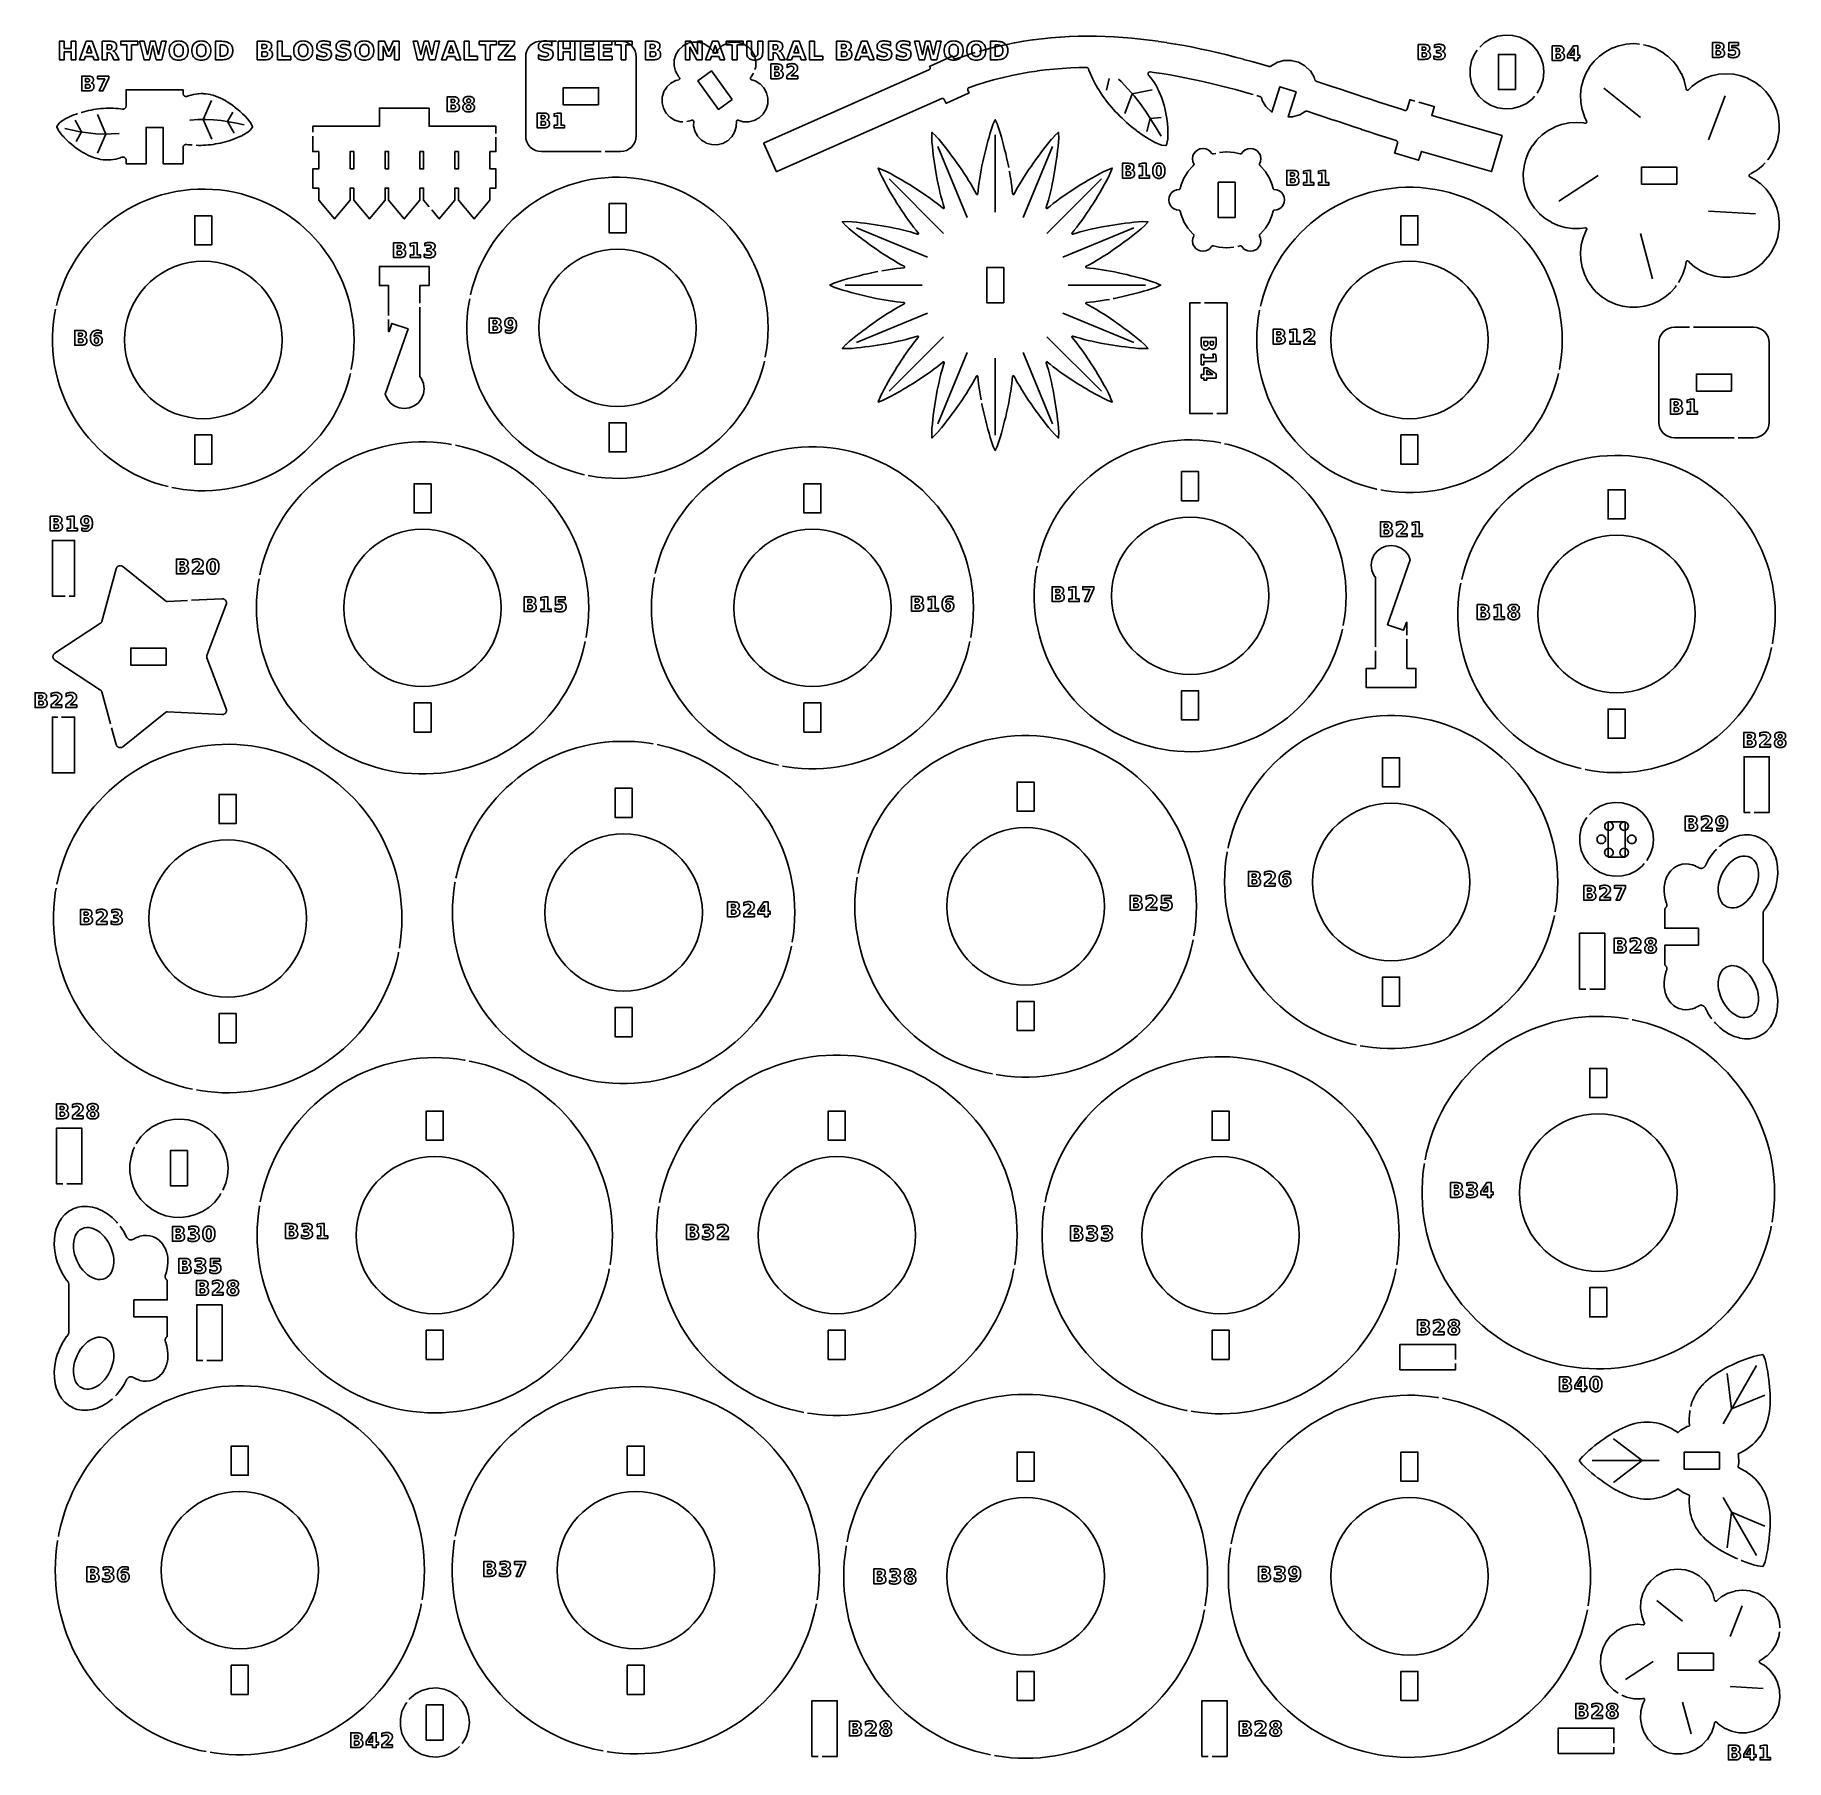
# Model space of a CAD drawing. Header units: millimetres. Extents: x 5 to 293, y 8 to 291.
import ezdxf

# ---------------------------------------------------------------- set-up
doc = ezdxf.new("R2010")
doc.units = ezdxf.units.MM
for name, color, linetype in [('CUT', 1, 'CONTINUOUS'), ('ENGRAVE', 5, 'CONTINUOUS'), ('SCORE', 7, 'CONTINUOUS')]:
    doc.layers.add(name, color=color, linetype=linetype)

msp = doc.modelspace()

# ---------------------------------------------------------------- linework, layer by layer
at = {"layer": 'CUT', "color": 1}
for points in [[(160.3549, 288.3833), (161.5981, 288.7326), (161.601, 288.7334), (161.6608, 288.7494), (161.6637, 288.7501), (163.1136, 289.1177), (163.1165, 289.1184), (163.1761, 289.1327), (163.179, 289.1334), (164.6266, 289.4616), (164.6295, 289.4623), (164.6886, 289.4749), (164.6916, 289.4755), (166.1367, 289.7654), (166.1396, 289.7659), (166.1983, 289.7769), (166.2011, 289.7775), (167.6438, 290.03), (167.6467, 290.0304), (167.7046, 290.0399), (167.7075, 290.0403), (169.1476, 290.2565), (169.1504, 290.2569), (169.2076, 290.2647), (169.2104, 290.2651), (170.6478, 290.4459), (170.6505, 290.4462), (170.7068, 290.4526), (170.7095, 290.4529), (172.1442, 290.5994), (172.1469, 290.5996), (172.202, 290.6046), (172.2048, 290.6049), (173.6365, 290.718), (173.6392, 290.7182), (173.6932, 290.7218), (173.6958, 290.722), (175.1246, 290.8027), (175.1272, 290.8028), (175.18, 290.8052), (175.1826, 290.8054), (176.6083, 290.8547), (176.6108, 290.8548), (176.6622, 290.856), (176.6647, 290.8561), (178.0873, 290.8751), (178.0898, 290.8751), (178.1397, 290.8753), (178.1422, 290.8753), (179.5615, 290.865), (179.5639, 290.8649), (179.6124, 290.8641), (179.6148, 290.864), (181.03, 290.8254), (181.0792, 290.8236), (182.4941, 290.7575), (182.5417, 290.7548), (183.9529, 290.6623), (183.9988, 290.6589), (185.4063, 290.541), (185.4504, 290.5369), (186.8541, 290.3946), (186.8965, 290.39), (188.2963, 290.2243), (188.3369, 290.2192), (189.7327, 290.0312), (189.7715, 290.0257), (191.1631, 289.8162), (191.2002, 289.8104), (192.5876, 289.5806), (192.6229, 289.5745), (194.006, 289.3254), (194.0395, 289.3191), (195.4182, 289.0516), (195.45, 289.0453), (196.8242, 288.7604), (196.8542, 288.754), (198.2238, 288.4528), (198.2521, 288.4464), (199.617, 288.1298), (199.6436, 288.1235), (201.0037, 287.7926), (201.0285, 287.7864), (202.3837, 287.4421), (202.4069, 287.4361), (203.7571, 287.0795), (203.7787, 287.0737), (205.1237, 286.7058), (205.1436, 286.7003), (206.4835, 286.322), (206.5018, 286.3168), (207.8364, 285.9292), (207.8531, 285.9243), (207.9556, 285.8937), (207.9866, 285.886), (208.0165, 285.8815), (208.0467, 285.8798), (208.0769, 285.8809), (208.1068, 285.8848), (208.1363, 285.8914), (208.1651, 285.9008), (208.1928, 285.9128), (208.2208, 285.9282), (209.1807, 286.5139), (209.1955, 286.5221), (209.2115, 286.5275), (210.3499, 286.8624), (210.3663, 286.8664), (210.3832, 286.8676), (211.5694, 286.8964), (211.5864, 286.8961), (211.6029, 286.8928), (212.7562, 286.6136), (212.7725, 286.6089), (212.7876, 286.6015), (213.8294, 286.0333), (213.8439, 286.0245), (213.8566, 286.0134), (214.7158, 285.195), (214.7275, 285.1828), (214.7369, 285.1688), (215.355, 284.1558), (215.3632, 284.141), (215.3686, 284.125), (215.4965, 283.6903), (215.5075, 283.6588), (215.5206, 283.6302), (215.5365, 283.603), (215.555, 283.5774), (215.5759, 283.5538), (215.5989, 283.5323), (215.6239, 283.5131), (215.6507, 283.4965), (215.679, 283.4825), (215.7101, 283.4706), (215.8032, 283.4404), (215.8103, 283.4381), (217.105, 283.0133), (217.1106, 283.0114), (218.3992, 282.5853), (218.4031, 282.584), (219.6855, 282.1576), (220.964, 281.7311), (222.2339, 281.3071), (223.4952, 280.8864), (224.7482, 280.4701), (225.9928, 280.059), (225.9937, 280.0587), (227.2288, 279.6542), (227.2299, 279.6538), (228.4561, 279.2566), (228.4575, 279.2562), (229.6745, 278.8674), (229.6762, 278.8669), (230.2375, 278.6905), (230.2707, 278.6819), (230.3026, 278.6769), (230.3349, 278.6751), (230.3673, 278.6765), (230.3993, 278.6812), (230.4307, 278.689), (230.4612, 278.6999), (230.4904, 278.7137), (230.5181, 278.7304), (230.544, 278.7498), (230.5679, 278.7717), (230.5894, 278.7958), (230.6085, 278.8219), (230.6249, 278.8498), (230.6384, 278.8792), (230.6495, 278.9116), (231.075, 280.3849), (231.1007, 280.4598), (231.1777, 280.4416), (231.9077, 280.2308)], [(242.5338, 289.0938), (243.2812, 289.8043), (244.3244, 290.4545), (245.4772, 290.8814), (246.6923, 291.0676), (247.92, 291.0053), (249.11, 290.6972), (250.2137, 290.1558), (251.1857, 289.4034), (251.9865, 288.4707), (252.583, 287.3959), (252.951, 286.223), (253.0754, 285), (252.951, 283.777), (252.583, 282.6041), (251.9865, 281.5293), (251.9757, 281.5168)], [(98.309, 271.925), (88.4963, 271.925), (87.9976, 271.9741), (87.5145, 272.1207), (87.0692, 272.3587), (86.6789, 272.6789), (86.3587, 273.0692), (86.1207, 273.5145), (85.9741, 273.9976), (85.925, 274.4963), (85.925, 287.5037), (85.9741, 288.0024), (86.1207, 288.4855), (86.3587, 288.9308), (86.6789, 289.3211), (87.0692, 289.6413), (87.5145, 289.8793), (87.9976, 290.0259), (88.4963, 290.075), (90.9633, 290.075)], [(91.6133, 290.075), (101.5037, 290.075), (102.0024, 290.0259), (102.4855, 289.8793), (102.9308, 289.6413), (103.3211, 289.3211), (103.6413, 288.9308), (103.8793, 288.4855), (104.0259, 288.0024), (104.075, 287.5037), (104.075, 274.4963), (104.0259, 273.9976), (103.8793, 273.5145), (103.6413, 273.0692), (103.3211, 272.6789), (102.9308, 272.3587), (102.4855, 272.1207), (102.0024, 271.9741), (101.5037, 271.925), (98.959, 271.925)], [(111.733, 276.8188), (111.2886, 276.8304), (111.2739, 276.8314), (111.2596, 276.835), (110.404, 277.0884), (110.39, 277.0932), (110.3772, 277.1004), (109.6163, 277.5666), (109.6041, 277.5749), (109.5935, 277.5851), (108.9793, 278.2324), (108.9696, 278.2435), (108.962, 278.2561), (108.5362, 279.0403), (108.5298, 279.0536), (108.5257, 279.0677), (108.3174, 279.9354), (108.3146, 279.9499), (108.3143, 279.9646), (108.3377, 280.8566), (108.3387, 280.8713), (108.3423, 280.8856), (108.5957, 281.7412), (108.6005, 281.7552), (108.6077, 281.768), (109.0739, 282.5289), (109.0822, 282.5411), (109.0924, 282.5517), (109.7397, 283.1659), (109.7508, 283.1756), (109.7634, 283.1832), (110.5476, 283.609), (110.5609, 283.6154), (110.575, 283.6195), (111.0413, 283.7314), (111.0646, 283.7383), (111.0853, 283.7467), (111.1052, 283.7571), (111.1239, 283.7695), (111.1413, 283.7837), (111.1571, 283.7995), (111.1713, 283.8169), (111.1838, 283.8355), (111.1943, 283.8553), (111.2027, 283.8761), (111.2091, 283.8976), (111.2133, 283.9196), (111.2153, 283.9419), (111.215, 283.9644), (111.2126, 283.9866), (111.2079, 284.0086), (111.201, 284.0299), (111.1921, 284.0505), (111.1811, 284.0701), (111.1683, 284.0884), (111.1525, 284.1069), (110.9555, 284.3145), (110.9458, 284.3256), (110.9382, 284.3382), (110.5124, 285.1224), (110.506, 285.1357), (110.5019, 285.1498), (110.2936, 286.0175), (110.2908, 286.032), (110.2905, 286.0467), (110.3139, 286.9387), (110.3149, 286.9534), (110.3185, 286.9677), (110.5719, 287.8233), (110.5767, 287.8373), (110.5839, 287.8501), (111.0501, 288.611), (111.0584, 288.6232), (111.0686, 288.6338), (111.7159, 289.248), (111.727, 289.2577), (111.7396, 289.2653), (112.5238, 289.6911), (112.5371, 289.6975), (112.5512, 289.7016), (113.4189, 289.9099), (113.4334, 289.9127), (113.4481, 289.913), (114.3401, 289.8896), (114.3548, 289.8886), (114.3691, 289.885), (115.2247, 289.6316), (115.2387, 289.6268), (115.2515, 289.6196), (116.0124, 289.1534), (116.0246, 289.1451), (116.0352, 289.1349), (116.6494, 288.4876), (116.6591, 288.4765), (116.6667, 288.4639), (116.8032, 288.2124), (116.8159, 288.1916), (116.8294, 288.1738), (116.8446, 288.1573), (116.8614, 288.1424), (116.8796, 288.1293), (116.899, 288.1181), (116.9194, 288.1088), (116.9407, 288.1017), (116.9625, 288.0967), (116.9848, 288.0938), (117.0072, 288.0933), (117.0295, 288.0949), (117.0516, 288.0988), (117.0732, 288.1048), (117.0941, 288.113), (117.1141, 288.1232), (117.1329, 288.1353), (117.1505, 288.1493), (117.1665, 288.1649), (117.181, 288.1821), (117.1947, 288.2021), (117.4452, 288.611), (117.4535, 288.6232), (117.4637, 288.6338), (118.111, 289.248), (118.1221, 289.2577), (118.1347, 289.2653), (118.9189, 289.6911), (118.9322, 289.6975), (118.9463, 289.7016), (119.814, 289.9099), (119.8285, 289.9127), (119.8432, 289.913), (120.7352, 289.8896), (120.7499, 289.8886), (120.7642, 289.885), (121.6198, 289.6316), (121.6338, 289.6268), (121.6466, 289.6196), (122.4075, 289.1534), (122.4197, 289.1451), (122.4303, 289.1349), (123.0445, 288.4876), (123.0542, 288.4765), (123.0618, 288.4639), (123.4876, 287.6797), (123.494, 287.6664), (123.4981, 287.6523), (123.7064, 286.7846), (123.7092, 286.7701), (123.7095, 286.7554), (123.6861, 285.8634), (123.6851, 285.8487), (123.6815, 285.8344), (123.5569, 285.4137)], [(205.3399, 281.2914), (205.0769, 281.3678), (205.0742, 281.3686), (203.7568, 281.7405), (203.754, 281.7413), (202.4333, 282.1026), (202.4302, 282.1034), (201.1063, 282.4531), (201.103, 282.4539), (199.776, 282.791), (199.7725, 282.7919), (198.4426, 283.1155), (198.4388, 283.1164), (197.1061, 283.4255), (197.1021, 283.4264), (195.7667, 283.7201), (195.7624, 283.721), (194.4244, 283.9984), (194.4199, 283.9993), (193.0794, 284.2594), (193.0746, 284.2603), (191.7318, 284.5022), (191.7268, 284.503), (190.3817, 284.7258), (190.3765, 284.7266), (189.0293, 284.9294), (189.0237, 284.9302), (188.4603, 285.0061), (188.4268, 285.0089), (188.395, 285.0085), (188.3634, 285.005), (188.3323, 284.9984), (188.302, 284.9888), (188.2727, 284.9763), (188.2449, 284.961), (188.2186, 284.943), (188.1943, 284.9226), (188.172, 284.8999), (188.1521, 284.8751), (188.1347, 284.8485), (188.12, 284.8203), (188.1081, 284.7908), (188.0992, 284.7603), (188.0933, 284.729), (188.0904, 284.6973), (188.0907, 284.6655), (188.0941, 284.6339), (188.1005, 284.6028), (188.11, 284.5724), (188.1224, 284.5432), (188.1376, 284.5152), (188.1554, 284.4889), (188.1769, 284.4631), (188.2274, 284.4081), (188.2351, 284.3993), (188.5497, 284.021), (188.5569, 284.0119), (188.8533, 283.618), (188.8599, 283.6088), (189.1382, 283.1994), (189.1443, 283.1901), (189.4048, 282.7654), (189.4102, 282.756), (189.6532, 282.3161), (189.658, 282.3068), (189.8837, 281.8519), (189.888, 281.8428), (190.0967, 281.3731), (190.1005, 281.3643), (190.2926, 280.8801), (190.2958, 280.8715), (190.4716, 280.373), (190.4744, 280.3648), (190.6342, 279.8524), (190.6365, 279.8444), (190.7807, 279.3183), (190.7827, 279.3107), (190.9115, 278.7712), (190.9131, 278.7638), (191.0266, 278.2111), (191.028, 278.204), (191.1262, 277.6381), (191.1274, 277.6311), (191.2102, 277.052), (191.2111, 277.045), (191.2777, 276.4523), (191.2784, 276.4448), (191.3275, 275.8376), (191.328, 275.8293), (191.3565, 275.2056), (191.3568, 275.1954), (191.3585, 274.5512), (191.3581, 274.5361), (191.3168, 273.859), (191.3151, 273.8442), (191.3121, 273.8295), (191.1, 273.0083), (191.0796, 272.9433), (191.0124, 272.9447), (190.3103, 272.9923), (190.2925, 272.9943), (190.2755, 272.9995), (189.7449, 273.1895), (189.726, 273.1972), (189.2342, 273.4229), (189.2227, 273.4285), (188.7517, 273.676), (188.7435, 273.6805), (188.2879, 273.9432), (188.2815, 273.947), (187.8384, 274.2213), (187.833, 274.2247), (187.4004, 274.5088), (187.3958, 274.5119), (186.9725, 274.8043), (186.9684, 274.8072), (186.5536, 275.1071), (186.5497, 275.1099), (186.1429, 275.4167), (186.1393, 275.4195), (185.7399, 275.7328), (185.7365, 275.7355), (185.3444, 276.055), (185.3411, 276.0578), (184.956, 276.3833), (184.9528, 276.386), (184.5747, 276.7174), (184.5716, 276.7202), (184.2003, 277.0574), (184.1972, 277.0603), (183.8328, 277.4032), (183.8298, 277.4062), (183.4723, 277.7549), (183.4692, 277.758), (183.1187, 278.1125), (183.1157, 278.1157), (182.7722, 278.4761), (182.7692, 278.4794), (182.4329, 278.8458), (182.4298, 278.8492), (182.1009, 279.2217), (182.0978, 279.2252), (181.7763, 279.6039), (181.7733, 279.6076), (181.4595, 279.9927), (181.4564, 279.9965), (181.1506, 280.3882), (181.1475, 280.3922), (180.8498, 280.7907), (180.8467, 280.7949), (180.5575, 281.2003), (180.5544, 281.2048), (180.274, 281.6175), (180.2709, 281.6222), (179.9997, 282.0425), (179.9965, 282.0475), (179.735, 282.4757), (179.7319, 282.481), (179.4805, 282.9176), (179.4773, 282.9232), (179.2368, 283.3687), (179.2336, 283.3748), (179.0048, 283.8297), (179.0016, 283.8364), (178.7854, 284.3016), (178.7822, 284.309), (178.5801, 284.7855), (178.5768, 284.7938), (178.3908, 285.2831), (178.3874, 285.2928), (178.3191, 285.499), (178.3071, 285.5302), (178.2929, 285.5584), (178.276, 285.5851), (178.2566, 285.6101), (178.2349, 285.633), (178.2111, 285.6538), (178.1854, 285.6721), (178.158, 285.6878), (178.1292, 285.7008), (178.0993, 285.711), (178.0685, 285.7182), (178.0372, 285.7224), (178.0038, 285.7235), (176.764, 285.707), (176.7563, 285.7068), (175.392, 285.6595), (175.3841, 285.6592), (174.0183, 285.582), (174.0102, 285.5814), (172.6429, 285.4734), (172.6346, 285.4727), (171.2657, 285.333), (171.2573, 285.332), (169.8869, 285.1596), (169.8783, 285.1584), (168.5062, 284.9525), (168.4975, 284.9511), (167.1237, 284.7106), (167.1149, 284.709), (165.7394, 284.4331), (165.7305, 284.4312), (164.3531, 284.1189), (164.3442, 284.1167), (162.9648, 283.767), (162.9558, 283.7646), (161.5744, 283.3765), (161.5654, 283.3739), (160.1819, 282.9464), (160.1729, 282.9435), (158.7871, 282.4756), (158.7782, 282.4725), (158.6973, 282.4428), (158.6668, 282.4299), (158.6393, 282.415), (158.6134, 282.3976), (158.5893, 282.3777), (158.5672, 282.3556), (158.5473, 282.3315), (158.5298, 282.3056), (158.5149, 282.2781), (158.5027, 282.2494), (158.4933, 282.2196), (158.4868, 282.189), (158.4833, 282.1579), (158.4828, 282.1267), (158.4853, 282.0955), (158.4908, 282.0647), (158.4992, 282.0346), (158.5111, 282.0038), (158.6816, 281.619), (158.71, 281.5451), (158.6393, 281.5095), (154.9966, 279.896), (154.9227, 279.8675), (154.8872, 279.9383), (154.6481, 280.4779), (154.633, 280.508), (154.6159, 280.535), (154.5963, 280.5601), (154.5743, 280.5832), (154.5502, 280.604), (154.5241, 280.6224), (154.4964, 280.6381), (154.4672, 280.651), (154.437, 280.6611), (154.4059, 280.668), (154.3742, 280.672), (154.3423, 280.6728), (154.3105, 280.6704), (154.2791, 280.665), (154.2484, 280.6565), (154.2169, 280.6443), (127.1621, 268.6604), (127.0882, 268.6319), (127.0526, 268.7026), (125.0341, 273.2596), (125.0056, 273.3335), (125.0764, 273.3691), (152.1312, 285.3531), (152.1613, 285.3682), (152.1883, 285.3853), (152.2134, 285.4049), (152.2365, 285.4269), (152.2573, 285.451), (152.2757, 285.4771), (152.2914, 285.5048), (152.3043, 285.534), (152.3144, 285.5642), (152.3214, 285.5953), (152.3253, 285.627), (152.3261, 285.6589), (152.3237, 285.6907), (152.3183, 285.7221), (152.3098, 285.7528), (152.2976, 285.7843), (152.2611, 285.8667), (152.2326, 285.9406), (152.3034, 285.9762), (155.9461, 287.5897), (156.02, 287.6182), (156.0555, 287.5475), (156.1556, 287.3215), (156.1712, 287.2907), (156.1887, 287.2632), (156.2089, 287.2377), (156.2315, 287.2142), (156.2564, 287.1932), (156.2833, 287.1747), (156.3119, 287.159), (156.3419, 287.1463), (156.373, 287.1367), (156.4049, 287.1302), (156.4374, 287.1269), (156.47, 287.1269), (156.5024, 287.1302), (156.5343, 287.1367), (156.5673, 287.147), (157.0391, 287.3201), (157.042, 287.3211), (157.1015, 287.3421), (157.1044, 287.3431), (158.5606, 287.8348), (158.5635, 287.8357), (158.6232, 287.855), (158.6262, 287.856), (159.732, 288.1977)], [(251.5523, 281.0236), (251.1857, 280.5966), (250.2137, 279.8442), (249.11, 279.3028), (247.92, 278.9947), (246.6923, 278.9324), (245.4772, 279.1186), (244.3244, 279.5455), (243.2812, 280.1957), (242.3903, 281.0427), (241.688, 282.0516), (241.2032, 283.1813), (240.9558, 284.3854), (240.9558, 285.6146), (241.2032, 286.8187), (241.688, 287.9484), (242.1321, 288.5864)], [(274.8098, 249.9147), (274.6724, 249.7109), (274.6563, 249.6903), (273.8602, 248.8062), (273.8414, 248.788), (272.9301, 248.0233), (272.9089, 248.008), (271.9, 247.3775), (271.8769, 247.3653), (270.7901, 246.8814), (270.7655, 246.8724), (269.622, 246.5445), (269.5964, 246.5391), (268.4183, 246.3735), (268.3922, 246.3717), (267.2025, 246.3717), (267.1765, 246.3735), (265.9984, 246.5391), (265.9728, 246.5445), (264.8292, 246.8724), (264.8046, 246.8814), (263.7178, 247.3653), (263.6947, 247.3775), (262.6858, 248.008), (262.6647, 248.0233), (261.7533, 248.788), (261.7345, 248.8062), (260.9385, 249.6903), (260.9224, 249.7109), (260.2571, 250.6972), (260.2441, 250.7198), (259.7225, 251.7891), (259.7127, 251.8133), (259.3451, 252.9448), (259.3388, 252.9701), (259.1322, 254.1417), (259.1295, 254.1677), (259.088, 255.3567), (259.0889, 255.3828), (259.2132, 256.566), (259.2178, 256.5917), (259.5056, 257.7461), (259.5136, 257.7709), (259.9593, 258.874), (259.9708, 258.8975), (260.0809, 259.0883), (260.0918, 259.1093), (260.0998, 259.1296), (260.1059, 259.1506), (260.1099, 259.1721), (260.1118, 259.1938), (260.1115, 259.2157), (260.1092, 259.2374), (260.1047, 259.2588), (260.0982, 259.2796), (260.0897, 259.2997), (260.0793, 259.3189), (260.0671, 259.3371), (260.0532, 259.3539), (260.0377, 259.3693), (260.0209, 259.3831), (260.0027, 259.3953), (259.9834, 259.4056), (259.9633, 259.414), (259.9424, 259.4204), (259.921, 259.4247), (259.8993, 259.427), (259.8774, 259.4271), (259.8539, 259.4249), (259.0209, 259.3079), (258.9948, 259.306), (257.8052, 259.306), (257.7791, 259.3079), (256.601, 259.4734), (256.5754, 259.4789), (255.4318, 259.8068), (255.4073, 259.8157), (254.3204, 260.2996), (254.2974, 260.3119), (253.2885, 260.9423), (253.2673, 260.9577), (252.356, 261.7224), (252.3372, 261.7406), (251.5411, 262.6247), (251.525, 262.6453), (250.8598, 263.6315), (250.8467, 263.6542), (250.3252, 264.7235), (250.3154, 264.7477), (249.9477, 265.8791), (249.9414, 265.9045), (249.7348, 267.0761), (249.7321, 267.1021), (249.6906, 268.2911), (249.6915, 268.3172), (249.8159, 269.5003), (249.8204, 269.5261), (250.1082, 270.6804), (250.1163, 270.7053), (250.5619, 271.8083), (250.5734, 271.8318), (251.1682, 272.8621), (251.1829, 272.8838), (251.9153, 273.8213), (251.9328, 273.8407), (252.7886, 274.6671), (252.8086, 274.6839), (253.7711, 275.3832), (253.7932, 275.397), (254.8436, 275.9556), (254.8675, 275.9662), (255.9855, 276.3731), (256.0106, 276.3803), (257.1743, 276.6276), (257.2002, 276.6313), (258.3869, 276.7143), (258.4131, 276.7143), (259.5998, 276.6313), (259.6257, 276.6276), (259.8413, 276.5818), (259.8646, 276.578), (259.8864, 276.5766), (259.9083, 276.5774), (259.9299, 276.5802), (259.9512, 276.5851), (259.9719, 276.5921), (259.9918, 276.6011), (260.0108, 276.6119), (260.0286, 276.6245), (260.0451, 276.6388), (260.0601, 276.6546), (260.0736, 276.6718), (260.0853, 276.6903), (260.0952, 276.7097), (260.1031, 276.7301), (260.109, 276.7511), (260.1129, 276.7726), (260.1146, 276.7944), (260.1143, 276.8162), (260.1118, 276.8379), (260.1072, 276.8592), (260.1006, 276.8801), (260.0913, 276.9018), (259.7225, 277.6578), (259.7127, 277.6821), (259.3451, 278.8135), (259.3388, 278.8389), (259.1322, 280.0105), (259.1295, 280.0365), (259.088, 281.2254), (259.0889, 281.2516), (259.2132, 282.4347), (259.2178, 282.4605), (259.5056, 283.6148), (259.5136, 283.6397), (259.9593, 284.7427), (259.9708, 284.7662), (260.5656, 285.7965), (260.5802, 285.8182), (261.3127, 286.7556), (261.3302, 286.7751), (262.1859, 287.6015), (262.206, 287.6183), (263.1684, 288.3176), (263.1906, 288.3314), (264.241, 288.8899), (264.2649, 288.9006), (265.3828, 289.3075), (265.408, 289.3147), (266.5716, 289.562), (266.5975, 289.5657), (267.7843, 289.6486), (267.8104, 289.6486), (268.7658, 289.5818)], [(269.4064, 289.4805), (270.1868, 289.3147), (270.2119, 289.3075), (271.3298, 288.9006), (271.3537, 288.8899), (272.4041, 288.3314), (272.4263, 288.3176), (273.3888, 287.6183), (273.4088, 287.6015), (274.2646, 286.7751), (274.2821, 286.7556), (275.0145, 285.8182), (275.0291, 285.7965), (275.624, 284.7662), (275.6354, 284.7427), (276.0811, 283.6397), (276.0892, 283.6148), (276.377, 282.4605), (276.3815, 282.4347), (276.4046, 282.2156), (276.4082, 282.1922), (276.4136, 282.171), (276.421, 282.1505), (276.4304, 282.1308), (276.4417, 282.1121), (276.4547, 282.0945), (276.4694, 282.0784), (276.4855, 282.0637), (276.503, 282.0506), (276.5217, 282.0393), (276.5414, 282.0299), (276.5619, 282.0224), (276.5831, 282.017), (276.6047, 282.0136), (276.6265, 282.0124), (276.6483, 282.0132), (276.6699, 282.0162), (276.6912, 282.0213), (276.7118, 282.0284), (276.7317, 282.0374), (276.7506, 282.0484), (276.7683, 282.0611), (276.7861, 282.0767), (277.3912, 282.661), (277.4112, 282.6778), (278.3737, 283.3771), (278.3959, 283.3909), (279.4463, 283.9494), (279.4702, 283.9601), (280.5881, 284.367), (280.6132, 284.3742), (281.7769, 284.6215), (281.8028, 284.6252), (282.9896, 284.7081), (283.0157, 284.7081), (284.2025, 284.6252), (284.2284, 284.6215), (285.392, 284.3742), (285.4172, 284.367), (286.5351, 283.9601), (286.559, 283.9494), (287.6094, 283.3909), (287.6316, 283.3771), (288.594, 282.6778), (288.6141, 282.661), (289.4698, 281.8346), (289.4873, 281.8152), (290.2198, 280.8777), (290.2344, 280.856), (290.8292, 279.8257), (290.8407, 279.8022), (291.2864, 278.6992), (291.2944, 278.6743), (291.5822, 277.52), (291.5868, 277.4942), (291.7111, 276.3111), (291.712, 276.2849), (291.6705, 275.096), (291.6678, 275.07), (291.4612, 273.8984), (291.4549, 273.873), (291.0873, 272.7416), (291.0775, 272.7173), (290.5559, 271.6481), (290.5429, 271.6254), (289.8776, 270.6391), (289.8615, 270.6185), (289.8122, 270.5637)], [(123.3289, 284.8096), (122.9499, 284.1911), (122.9416, 284.1789), (122.9314, 284.1683), (122.8766, 284.1163), (122.8598, 284.0987), (122.846, 284.081), (122.8341, 284.062), (122.8241, 284.042), (122.8161, 284.021), (122.8103, 283.9994), (122.8066, 283.9772), (122.8052, 283.9549), (122.806, 283.9324), (122.809, 283.9102), (122.8143, 283.8884), (122.8217, 283.8673), (122.8311, 283.8469), (122.8425, 283.8276), (122.8558, 283.8096), (122.8709, 283.7929), (122.8875, 283.7779), (122.9055, 283.7645), (122.9247, 283.7531), (122.9451, 283.7436), (122.968, 283.7355), (123.596, 283.5495), (123.61, 283.5447), (123.6228, 283.5375), (124.3837, 283.0713), (124.3959, 283.063), (124.4065, 283.0528), (125.0207, 282.4055), (125.0304, 282.3944), (125.038, 282.3818), (125.4638, 281.5976), (125.4702, 281.5843), (125.4743, 281.5702), (125.6826, 280.7025), (125.6854, 280.688), (125.6857, 280.6733), (125.6623, 279.7813), (125.6613, 279.7666), (125.6577, 279.7523), (125.4043, 278.8967), (125.3995, 278.8827), (125.3923, 278.8699), (124.9261, 278.109), (124.9178, 278.0968), (124.9076, 278.0862), (124.2603, 277.472), (124.2492, 277.4623), (124.2366, 277.4547), (123.4524, 277.0289), (123.4391, 277.0225), (123.425, 277.0184), (122.5573, 276.8101), (122.5428, 276.8073), (122.5281, 276.807), (121.6361, 276.8304), (121.6214, 276.8314), (121.6071, 276.835), (120.8012, 277.0737), (120.7783, 277.0793), (120.7569, 277.0824), (120.7352, 277.0834), (120.7136, 277.0823), (120.6921, 277.0792), (120.6711, 277.074), (120.6506, 277.0668), (120.6309, 277.0576), (120.6123, 277.0466), (120.5947, 277.0339), (120.5785, 277.0195), (120.5637, 277.0036), (120.5505, 276.9864), (120.5391, 276.968), (120.5294, 276.9486), (120.5217, 276.9283), (120.516, 276.9074), (120.5123, 276.886), (120.5106, 276.8626), (120.4886, 276.0223), (120.4875, 276.0076), (120.484, 275.9933), (120.2305, 275.1377), (120.2257, 275.1238), (120.2186, 275.1109), (119.7523, 274.3501), (119.7441, 274.3378), (119.7339, 274.3273), (119.0866, 273.713), (119.0755, 273.7033), (119.0628, 273.6958), (118.2786, 273.27), (118.2654, 273.2635), (118.2512, 273.2595), (117.3835, 273.0512), (117.3691, 273.0483), (117.3544, 273.0481), (116.4623, 273.0714), (116.4476, 273.0725), (116.4333, 273.076), (115.5777, 273.3295), (115.5638, 273.3343), (115.5509, 273.3414), (114.7901, 273.8077), (114.7778, 273.8159), (114.7673, 273.8261), (114.153, 274.4734), (114.1433, 274.4845), (114.1358, 274.4972), (113.71, 275.2814), (113.7035, 275.2946), (113.6995, 275.3088), (113.4912, 276.1765), (113.4883, 276.1909), (113.4881, 276.2056), (113.5052, 276.8604), (113.5047, 276.8847), (113.5019, 276.907), (113.4969, 276.9288), (113.4898, 276.9501), (113.4806, 276.9705), (113.4694, 276.99), (113.4564, 277.0082), (113.4416, 277.025), (113.4251, 277.0403), (113.4073, 277.0538), (113.3882, 277.0656), (113.368, 277.0753), (113.3469, 277.083), (113.3252, 277.0886), (113.303, 277.0919), (113.2806, 277.0931), (113.2582, 277.092), (113.2361, 277.0887), (113.2143, 277.0832), (113.1933, 277.0755), (113.1714, 277.065), (113.1049, 277.0289), (113.0916, 277.0225), (113.0775, 277.0184), (112.3778, 276.8504)], [(12.9654, 278.3527), (12.9746, 278.3555), (12.9827, 278.358), (13.3764, 278.4697), (13.3844, 278.4718), (13.7782, 278.5732), (13.7861, 278.5752), (14.18, 278.6665), (14.1879, 278.6682), (14.5817, 278.7497), (14.5897, 278.7512), (14.9835, 278.8228), (14.9915, 278.8242), (15.3852, 278.886), (15.3934, 278.8872), (15.787, 278.9391), (15.7953, 278.9401), (16.1887, 278.9821), (16.1972, 278.9829), (16.5905, 279.0149), (16.5992, 279.0154), (16.9924, 279.0372), (17.0013, 279.0376), (17.3943, 279.0489), (17.4034, 279.0491), (17.7962, 279.0498), (17.8056, 279.0497), (18.1982, 279.0395), (18.2078, 279.0391), (18.6002, 279.0178), (18.6101, 279.0171), (19.0023, 278.9843), (19.0124, 278.9833), (19.4045, 278.9386), (19.4148, 278.9373), (19.7225, 278.8925), (19.7771, 278.8874), (19.8301, 278.8877), (19.8827, 278.8934), (19.9345, 278.9044), (19.9849, 278.9205), (20.0335, 278.9416), (20.0796, 278.9676), (20.123, 278.998), (20.163, 279.0326), (20.1993, 279.0711), (20.2316, 279.1131), (20.2595, 279.1581), (20.2827, 279.2056), (20.301, 279.2553), (20.3143, 279.3066), (20.3222, 279.3589), (20.325, 279.4137), (20.325, 281.9871), (20.3291, 282.0709), (20.4129, 282.075), (29.5871, 282.075), (29.6709, 282.0709), (29.675, 281.9871), (29.675, 281.4945), (29.6775, 281.4422), (29.6848, 281.3921), (29.6969, 281.3429), (29.7137, 281.2951), (29.735, 281.2492), (29.7607, 281.2055), (29.7904, 281.1645), (29.8239, 281.1266), (29.8609, 281.092), (29.9011, 281.0612), (29.9441, 281.0344), (29.9895, 281.0119), (30.0368, 280.9938), (30.0856, 280.9804), (30.1355, 280.9718), (30.186, 280.968), (30.2366, 280.9691), (30.2869, 280.9751), (30.3364, 280.9859), (30.3863, 281.0019), (30.5665, 281.0696), (30.5849, 281.0759), (30.9702, 281.1958), (30.9897, 281.2013), (31.3742, 281.2961), (31.3945, 281.3005), (31.7784, 281.3704), (31.7994, 281.3736), (32.1829, 281.4188), (32.2043, 281.4206), (32.5876, 281.4411), (32.6092, 281.4416), (32.9925, 281.4376), (33.0138, 281.4367), (33.3974, 281.4084), (33.4182, 281.4062), (33.8023, 281.3537), (33.8224, 281.3503), (34.2071, 281.2739), (34.2262, 281.2695), (34.6118, 281.1693), (34.6298, 281.1641), (35.0163, 281.0405), (35.033, 281.0346), (35.4205, 280.8877), (35.436, 280.8814), (35.8244, 280.7117), (35.8387, 280.705), (36.2281, 280.5128), (36.2411, 280.506), (36.6314, 280.2917), (36.6433, 280.2848), (37.0345, 280.0488), (37.0454, 280.0419), (37.4372, 279.7845), (37.4473, 279.7776), (37.8397, 279.499), (37.849, 279.4922), (38.242, 279.1925), (38.2508, 279.1856), (38.6441, 278.8646), (38.6525, 278.8575), (39.046, 278.5143), (39.0544, 278.5067), (39.4476, 278.1398), (39.4566, 278.1312), (39.849, 277.737), (39.8594, 277.7261), (40.2498, 277.2976), (40.2638, 277.2812), (40.6512, 276.7971), (40.6621, 276.7821), (40.6716, 276.7662), (41.0598, 276.0471), (41.0849, 275.9946), (41.0527, 275.9449), (40.668, 275.4133), (40.6538, 275.3955), (40.6365, 275.3807), (40.2563, 275.0834), (40.2295, 275.0645), (39.8472, 274.8214), (39.829, 274.8107), (39.4416, 274.5972), (39.4275, 274.5899), (39.0376, 274.3984), (39.0258, 274.3929), (38.6344, 274.219), (38.6241, 274.2147), (38.2318, 274.0557), (38.2224, 274.0521), (37.8295, 273.9064), (37.8207, 273.9033), (37.4274, 273.7696), (37.419, 273.7669), (37.0254, 273.6445), (37.0173, 273.642), (36.6236, 273.5303), (36.6156, 273.5282), (36.2218, 273.4268), (36.2139, 273.4248), (35.82, 273.3335), (35.8121, 273.3318), (35.4183, 273.2503), (35.4103, 273.2488), (35.0165, 273.1772), (35.0085, 273.1758), (34.6148, 273.114), (34.6066, 273.1128), (34.213, 273.0609), (34.2047, 273.0599), (33.8113, 273.0179), (33.8028, 273.0171), (33.4095, 272.9851), (33.4008, 272.9846), (33.0076, 272.9628), (32.9987, 272.9624), (32.6057, 272.9511), (32.5966, 272.9509), (32.2038, 272.9502), (32.1944, 272.9503), (31.8489, 272.9593)], [(232.5322, 280.0505), (235.0054, 279.3362), (235.0803, 279.3105), (235.062, 279.2334), (234.6689, 277.8721), (246.1977, 274.5425), (244.4913, 268.634), (233.3708, 271.8456), (232.9625, 271.9635), (232.5693, 270.6022), (232.5436, 270.5272), (232.4665, 270.5455), (228.6389, 271.6509), (228.564, 271.6766), (228.5822, 271.7536), (229.0387, 273.3343), (229.0464, 273.3666), (229.0507, 273.3978), (229.0519, 273.4291), (229.0501, 273.4605), (229.0453, 273.4916), (229.0375, 273.522), (229.0268, 273.5515), (229.0133, 273.5799), (228.9971, 273.6068), (228.9784, 273.6321), (228.9573, 273.6554), (228.9341, 273.6765), (228.909, 273.6954), (228.8822, 273.7117), (228.8539, 273.7253), (228.8227, 273.7368), (228.1262, 273.9556), (228.1146, 273.9593), (226.885, 274.3521), (226.8752, 274.3553), (225.6387, 274.7558), (225.6308, 274.7583), (224.3874, 275.1656), (224.3813, 275.1676), (223.1313, 275.5805), (223.1269, 275.5819), (221.8702, 275.9995), (220.6043, 276.4217), (219.334, 276.8459), (218.0597, 277.271), (216.7807, 277.6963), (215.4972, 278.1207), (215.4964, 278.121), (214.2092, 278.5433), (214.2082, 278.5436), (214.1628, 278.5584), (214.131, 278.5671), (214.1004, 278.5723), (214.0693, 278.5746), (214.0382, 278.574), (214.0073, 278.5704), (213.9769, 278.5638), (213.9473, 278.5544), (213.9187, 278.5421), (213.8898, 278.5263), (212.9969, 277.9815), (212.9821, 277.9733), (212.9662, 277.9679), (211.8277, 277.633), (211.8113, 277.629), (211.7945, 277.6278), (211.0975, 277.6109), (212.3886, 281.7303), (209.7263, 282.5647), (208.4258, 278.4154), (208.3338, 278.4709), (208.3211, 278.482), (207.4619, 279.3004), (207.4501, 279.3126), (207.4407, 279.3266), (206.8226, 280.3396), (206.8145, 280.3544), (206.809, 280.3704), (206.701, 280.7377), (206.6897, 280.7699), (206.6761, 280.7993), (206.6596, 280.8271), (206.6404, 280.8531), (206.6188, 280.8771), (206.5949, 280.8988), (206.5689, 280.9181), (206.5411, 280.9346), (206.5119, 280.9484), (206.4796, 280.9598), (206.3933, 280.9855), (206.3909, 280.9862), (205.9641, 281.1101)], [(50.957, 275.1016), (50.957, 276.075), (61.925, 276.075), (61.925, 279.075), (70.075, 279.075), (70.075, 276.075), (81.043, 276.075), (81.043, 274.918)], [(31.2002, 272.9987), (30.9977, 273.0157), (30.9876, 273.0167), (30.5955, 273.0614), (30.5852, 273.0627), (30.2775, 273.1075), (30.2229, 273.1126), (30.1699, 273.1123), (30.1173, 273.1066), (30.0655, 273.0956), (30.0151, 273.0795), (29.9665, 273.0584), (29.9204, 273.0324), (29.877, 273.002), (29.837, 272.9674), (29.8007, 272.9289), (29.7684, 272.8869), (29.7405, 272.8419), (29.7173, 272.7944), (29.699, 272.7447), (29.6857, 272.6934), (29.6778, 272.6411), (29.675, 272.5863), (29.675, 270.0129), (29.6709, 269.9291), (29.5871, 269.925), (26.395, 269.925), (26.395, 275.895), (23.605, 275.895), (23.605, 269.925), (20.4129, 269.925), (20.3291, 269.9291), (20.325, 270.0129), (20.325, 270.5055), (20.3225, 270.5578), (20.3152, 270.6079), (20.3031, 270.6571), (20.2863, 270.7049), (20.265, 270.7508), (20.2393, 270.7945), (20.2096, 270.8355), (20.1761, 270.8734), (20.1391, 270.908), (20.0989, 270.9388), (20.0559, 270.9656), (20.0105, 270.9881), (19.9632, 271.0062), (19.9144, 271.0196), (19.8645, 271.0282), (19.814, 271.032), (19.7634, 271.0309), (19.7131, 271.0249), (19.6636, 271.0141), (19.6137, 270.9981), (19.4335, 270.9304), (19.4151, 270.9241), (19.0298, 270.8042), (19.0103, 270.7987), (18.6258, 270.7039), (18.6055, 270.6995), (18.2216, 270.6296), (18.2006, 270.6264), (17.8171, 270.5812), (17.7957, 270.5794), (17.4124, 270.5589), (17.3908, 270.5584), (17.0075, 270.5624), (16.9862, 270.5633), (16.6026, 270.5916), (16.5818, 270.5938), (16.1977, 270.6463), (16.1776, 270.6497), (15.7929, 270.7261), (15.7738, 270.7305), (15.3882, 270.8307), (15.3702, 270.8359), (14.9837, 270.9595), (14.967, 270.9654), (14.5795, 271.1123), (14.564, 271.1186), (14.1756, 271.2883), (14.1613, 271.295), (13.7719, 271.4872), (13.7589, 271.494), (13.3686, 271.7083), (13.3567, 271.7152), (12.9655, 271.9512), (12.9546, 271.9581), (12.5628, 272.2155), (12.5527, 272.2224), (12.1603, 272.501), (12.151, 272.5078), (11.758, 272.8075), (11.7492, 272.8144), (11.3559, 273.1354), (11.3475, 273.1425), (10.954, 273.4857), (10.9456, 273.4933), (10.5524, 273.8602), (10.5434, 273.8688), (10.151, 274.263), (10.1406, 274.2739), (9.7502, 274.7024), (9.7362, 274.7188), (9.3488, 275.2029), (9.3379, 275.2179), (9.3284, 275.2338), (8.9402, 275.9529), (8.9151, 276.0054), (8.9473, 276.0551), (9.332, 276.5867), (9.3462, 276.6045), (9.3635, 276.6193), (9.7437, 276.9166), (9.7705, 276.9355), (10.1528, 277.1786), (10.171, 277.1893), (10.5584, 277.4028), (10.5725, 277.4101), (10.9624, 277.6016), (10.9742, 277.6071), (11.3656, 277.781), (11.3759, 277.7853), (11.7682, 277.9443), (11.7776, 277.9479), (12.1705, 278.0936), (12.1793, 278.0967), (12.3467, 278.1536)], [(144.3754, 252.3567), (144.7611, 252.4268), (144.7632, 252.4271), (145.4372, 252.5392), (145.4394, 252.5396), (146.1134, 252.6406), (146.1156, 252.641), (146.7896, 252.7305), (146.792, 252.7308), (147.4659, 252.8081), (147.4684, 252.8084), (148.0059, 252.8599), (148.0199, 252.8619), (148.0318, 252.8649), (148.0434, 252.869), (148.0545, 252.8742), (148.0651, 252.8805), (148.0749, 252.8878), (148.0841, 252.8961), (148.0923, 252.9052), (148.0996, 252.915), (148.106, 252.9256), (148.1112, 252.9367), (148.1154, 252.9482), (148.1183, 252.9601), (148.1201, 252.9723), (148.1207, 252.9846), (148.1201, 252.9968), (148.1183, 253.009), (148.1153, 253.0209), (148.1112, 253.0325), (148.1059, 253.0435), (148.0996, 253.0541), (148.0922, 253.0639), (148.084, 253.073), (148.0749, 253.0812), (148.065, 253.0885), (148.0528, 253.0958), (147.576, 253.3491), (147.5737, 253.3503), (146.9807, 253.6796), (146.9786, 253.6808), (146.3902, 254.0214), (146.3882, 254.0226), (145.8042, 254.3739), (145.8024, 254.3751), (145.2225, 254.7366), (145.2208, 254.7377), (144.6449, 255.1088), (144.6433, 255.1099), (144.0711, 255.4901), (144.0696, 255.4911), (143.5008, 255.8799), (143.4994, 255.8809), (142.934, 256.2777), (142.9327, 256.2786), (142.3703, 256.683), (142.3691, 256.6838), (141.8096, 257.0954), (141.8085, 257.0962), (141.2519, 257.5147), (141.2508, 257.5156), (140.697, 257.9409), (140.6959, 257.9418), (140.1451, 258.3743), (140.1438, 258.3753), (139.5966, 258.8159), (139.5949, 258.8173), (139.0525, 259.2683), (139.0498, 259.2706), (138.5165, 259.7378), (138.5073, 259.7466), (138.0029, 260.2787), (137.9019, 260.396), (138.0562, 260.4075), (138.7891, 260.4271), (138.8019, 260.4268), (139.5093, 260.38), (139.5129, 260.3798), (140.2153, 260.3151), (140.2175, 260.3149), (140.916, 260.2395), (140.9176, 260.2393), (141.6129, 260.1557), (141.6143, 260.1555), (142.3067, 260.0647), (142.3081, 260.0645), (142.9975, 259.9669), (142.999, 259.9666), (143.6856, 259.8621), (143.687, 259.8618), (144.3706, 259.7501), (144.3722, 259.7499), (145.0526, 259.6306), (145.0543, 259.6303), (145.7313, 259.503), (145.7331, 259.5027), (146.4066, 259.3669), (146.4085, 259.3665), (147.0782, 259.2217), (147.0802, 259.2213), (147.7458, 259.0669), (147.7479, 259.0664), (148.4093, 258.9019), (148.4115, 258.9013), (149.0684, 258.7261), (149.0708, 258.7254), (149.7229, 258.539), (149.7254, 258.5383), (150.2417, 258.3802), (150.2554, 258.3767), (150.2676, 258.3749), (150.2798, 258.3743), (150.2921, 258.3748), (150.3043, 258.3766), (150.3162, 258.3796), (150.3277, 258.3837), (150.3389, 258.389), (150.3494, 258.3953), (150.3593, 258.4026), (150.3684, 258.4108), (150.3766, 258.4199), (150.3839, 258.4298), (150.3903, 258.4403), (150.3955, 258.4514), (150.3996, 258.463), (150.4026, 258.4749), (150.4044, 258.4871), (150.405, 258.4993), (150.4044, 258.5116), (150.4026, 258.5237), (150.3995, 258.5357), (150.3954, 258.5472), (150.3901, 258.5583), (150.3838, 258.5688), (150.3753, 258.5801), (150.0317, 258.9967), (150.0301, 258.9987), (149.6083, 259.5298), (149.6068, 259.5318), (149.1935, 260.0716), (149.1921, 260.0734), (148.787, 260.6215), (148.7857, 260.6233), (148.3884, 261.1792), (148.3872, 261.1808), (147.9971, 261.7441), (147.9961, 261.7457), (147.6129, 262.316), (147.6119, 262.3175), (147.2352, 262.8943), (147.2343, 262.8957), (146.8638, 263.4787), (146.8629, 263.4801), (146.4981, 264.0689), (146.4973, 264.0702), (146.138, 264.6645), (146.1372, 264.6657), (145.7831, 265.2653), (145.7824, 265.2666), (145.4336, 265.8714), (145.4329, 265.8727), (145.0896, 266.483), (145.0887, 266.4845), (144.7518, 267.1009), (144.7508, 267.1029), (144.4222, 267.7271), (144.4206, 267.7303), (144.1066, 268.366), (144.1015, 268.3776), (143.8392, 269.0622), (143.7908, 269.2092), (143.9378, 269.1608), (144.6224, 268.8985), (144.634, 268.8934), (145.2697, 268.5794), (145.2729, 268.5778), (145.8971, 268.2492), (145.8991, 268.2482), (146.5155, 267.9113), (146.517, 267.9104), (147.1273, 267.5671), (147.1286, 267.5664), (147.7334, 267.2176), (147.7347, 267.2169), (148.3343, 266.8628), (148.3355, 266.862), (148.9298, 266.5027), (148.9311, 266.5019), (149.5199, 266.1371), (149.5213, 266.1362), (150.1043, 265.7657), (150.1057, 265.7648), (150.6825, 265.3881), (150.684, 265.3871), (151.2543, 265.0039), (151.2559, 265.0029), (151.8192, 264.6128), (151.8208, 264.6116), (152.3767, 264.2143), (152.3785, 264.213), (152.9266, 263.8079), (152.9284, 263.8065), (153.4682, 263.3932), (153.4702, 263.3917), (154.0013, 262.9699), (154.0033, 262.9683), (154.4199, 262.6247), (154.4312, 262.6162), (154.4417, 262.6099), (154.4528, 262.6046), (154.4643, 262.6005), (154.4763, 262.5974), (154.4884, 262.5956), (154.5007, 262.595), (154.5129, 262.5956), (154.5251, 262.5974), (154.537, 262.6004), (154.5486, 262.6045), (154.5597, 262.6097), (154.5702, 262.6161), (154.5801, 262.6234), (154.5892, 262.6316), (154.5974, 262.6407), (154.6047, 262.6506), (154.611, 262.6611), (154.6163, 262.6723), (154.6204, 262.6838), (154.6234, 262.6957), (154.6252, 262.7079), (154.6257, 262.7202), (154.6251, 262.7324), (154.6233, 262.7446), (154.6198, 262.7583), (154.4617, 263.2746), (154.461, 263.2771), (154.2746, 263.9292), (154.2739, 263.9316), (154.0987, 264.5885), (154.0981, 264.5907), (153.9336, 265.2521), (153.9331, 265.2542), (153.7787, 265.9198), (153.7783, 265.9218), (153.6335, 266.5915), (153.6331, 266.5934), (153.4973, 267.2669), (153.497, 267.2687), (153.3697, 267.9457), (153.3694, 267.9474), (153.2501, 268.6278), (153.2499, 268.6294), (153.1382, 269.313), (153.1379, 269.3144), (153.0334, 270.001), (153.0331, 270.0025), (152.9355, 270.6919), (152.9353, 270.6933), (152.8445, 271.3857), (152.8443, 271.3871), (152.7607, 272.0824), (152.7605, 272.084), (152.6851, 272.7825), (152.6849, 272.7847), (152.6202, 273.4871), (152.62, 273.4907), (152.5732, 274.1981), (152.5729, 274.2109), (152.5925, 274.9438), (152.604, 275.0981), (152.7213, 274.9971), (153.2534, 274.4927), (153.2622, 274.4835), (153.7294, 273.9502), (153.7317, 273.9475), (154.1827, 273.4051), (154.1841, 273.4034), (154.6247, 272.8562), (154.6257, 272.8549), (155.0582, 272.3041), (155.0591, 272.303), (155.4844, 271.7492), (155.4853, 271.7481), (155.9038, 271.1915), (155.9046, 271.1904), (156.3162, 270.6309), (156.317, 270.6297), (156.7214, 270.0673), (156.7223, 270.066), (157.1191, 269.5006), (157.1201, 269.4992), (157.5089, 268.9304), (157.5099, 268.9289), (157.8901, 268.3567), (157.8912, 268.3551), (158.2623, 267.7792), (158.2634, 267.7775), (158.6249, 267.1976), (158.6261, 267.1958), (158.9774, 266.6118), (158.9786, 266.6098), (159.3192, 266.0214), (159.3204, 266.0193), (159.6497, 265.4263), (159.6509, 265.424), (159.9042, 264.9472), (159.9115, 264.935), (159.9188, 264.9251), (159.927, 264.916), (159.9361, 264.9078), (159.9459, 264.9004), (159.9565, 264.8941), (159.9675, 264.8888), (159.9791, 264.8847), (159.991, 264.8817), (160.0032, 264.8799), (160.0154, 264.8793), (160.0277, 264.8799), (160.0399, 264.8817), (160.0518, 264.8846), (160.0633, 264.8888), (160.0744, 264.894), (160.085, 264.9004), (160.0948, 264.9077), (160.1039, 264.9159), (160.1122, 264.9251), (160.1195, 264.9349), (160.1258, 264.9455), (160.131, 264.9566), (160.1351, 264.9682), (160.1381, 264.9801), (160.1401, 264.9941), (160.1916, 265.5316), (160.1919, 265.5341), (160.2692, 266.208), (160.2695, 266.2104), (160.359, 266.8844), (160.3594, 266.8866), (160.4604, 267.5606), (160.4608, 267.5628), (160.5729, 268.2368), (160.5732, 268.2389), (160.6957, 268.913), (160.6961, 268.9149), (160.8284, 269.589), (160.8288, 269.5908), (160.9703, 270.265), (160.9707, 270.2667), (161.1209, 270.941), (161.1212, 270.9425), (161.2796, 271.6168), (161.2799, 271.6183), (161.4461, 272.2926), (161.4464, 272.294), (161.6201, 272.9684), (161.6204, 272.9698), (161.8015, 273.6441), (161.8019, 273.6455), (161.9907, 274.3199), (161.9911, 274.3215), (162.1888, 274.9956), (162.1894, 274.9977), (162.3985, 275.6715), (162.3996, 275.6748), (162.6271, 276.3463), (162.6317, 276.3582), (162.9303, 277.0278), (163, 277.166), (163.0697, 277.0278), (163.3683, 276.3582), (163.3729, 276.3463), (163.6004, 275.6748), (163.6015, 275.6715), (163.8106, 274.9977), (163.8112, 274.9956), (164.0089, 274.3215), (164.0093, 274.3199), (164.1981, 273.6455), (164.1985, 273.6441), (164.3796, 272.9698), (164.3799, 272.9684), (164.5536, 272.294), (164.5539, 272.2926), (164.7201, 271.6183), (164.7204, 271.6168), (164.8788, 270.9425), (164.8791, 270.941), (165.0293, 270.2667), (165.0297, 270.265), (165.1712, 269.5908), (165.1716, 269.589), (165.2235, 269.3244)], [(70.1018, 262.8415), (69.159, 263.9728), (69.159, 265.925), (68.575, 265.925), (68.575, 263.9728), (66, 260.8828), (63.425, 263.9728), (63.425, 265.925), (62.841, 265.925), (62.841, 263.9728), (60.266, 260.8828), (57.691, 263.9728), (57.691, 265.925), (57.107, 265.925), (57.107, 263.9728), (54.532, 260.8828), (51.957, 263.9728), (51.957, 265.925), (50.957, 265.925), (50.957, 269.075), (51.957, 269.075), (51.957, 271.925), (50.957, 271.925), (50.957, 274.4516)], [(81.043, 274.268), (81.043, 271.925), (80.043, 271.925), (80.043, 269.075), (81.043, 269.075), (81.043, 265.925), (80.043, 265.925), (80.043, 263.9728), (77.468, 260.8828), (74.893, 263.9728), (74.893, 265.925), (74.309, 265.925), (74.309, 263.9728), (71.734, 260.8828), (70.5179, 262.3422)], [(165.3455, 268.686), (165.4268, 268.2389), (165.4271, 268.2368), (165.5392, 267.5628), (165.5396, 267.5606), (165.6406, 266.8866), (165.641, 266.8844), (165.7305, 266.2104), (165.7308, 266.208), (165.8081, 265.5341), (165.8084, 265.5316), (165.8599, 264.9941), (165.8619, 264.9801), (165.8649, 264.9682), (165.869, 264.9566), (165.8742, 264.9455), (165.8805, 264.9349), (165.8878, 264.9251), (165.8961, 264.9159), (165.9052, 264.9077), (165.915, 264.9004), (165.9256, 264.894), (165.9367, 264.8888), (165.9482, 264.8846), (165.9601, 264.8817), (165.9723, 264.8799), (165.9846, 264.8793), (165.9968, 264.8799), (166.009, 264.8817), (166.0209, 264.8847), (166.0325, 264.8888), (166.0435, 264.8941), (166.0541, 264.9004), (166.0639, 264.9078), (166.073, 264.916), (166.0812, 264.9251), (166.0885, 264.935), (166.0958, 264.9472), (166.3491, 265.424), (166.3503, 265.4263), (166.6796, 266.0193), (166.6808, 266.0214), (167.0214, 266.6098), (167.0226, 266.6118), (167.3739, 267.1958), (167.3751, 267.1976), (167.7366, 267.7775), (167.7377, 267.7792), (168.1088, 268.3551), (168.1099, 268.3567), (168.4901, 268.9289), (168.4911, 268.9304), (168.8799, 269.4992), (168.8809, 269.5006), (169.2777, 270.066), (169.2786, 270.0673), (169.683, 270.6297), (169.6838, 270.6309), (170.0954, 271.1904), (170.0962, 271.1915), (170.5147, 271.7481), (170.5156, 271.7492), (170.9409, 272.303), (170.9418, 272.3041), (171.3743, 272.8549), (171.3753, 272.8562), (171.8159, 273.4034), (171.8173, 273.4051), (172.2683, 273.9475), (172.2706, 273.9502), (172.7378, 274.4835), (172.7466, 274.4927), (173.2787, 274.9971), (173.396, 275.0981), (173.4075, 274.9438), (173.4271, 274.2109), (173.4268, 274.1981), (173.38, 273.4907), (173.3798, 273.4871), (173.3151, 272.7847), (173.3149, 272.7825), (173.2395, 272.084), (173.2393, 272.0824), (173.1557, 271.3871), (173.1555, 271.3857), (173.0647, 270.6933), (173.0645, 270.6919), (172.9669, 270.0025), (172.9666, 270.001), (172.8621, 269.3144), (172.8618, 269.313), (172.7501, 268.6294), (172.7499, 268.6278), (172.6306, 267.9474), (172.6303, 267.9457), (172.503, 267.2687), (172.5027, 267.2669), (172.3669, 266.5934), (172.3665, 266.5915), (172.2217, 265.9218), (172.2213, 265.9198), (172.0669, 265.2542), (172.0664, 265.2521), (171.9019, 264.5907), (171.9013, 264.5885), (171.7261, 263.9316), (171.7254, 263.9292), (171.539, 263.2771), (171.5383, 263.2746), (171.3802, 262.7583), (171.3767, 262.7446), (171.3749, 262.7324), (171.3743, 262.7202), (171.3748, 262.7079), (171.3766, 262.6957), (171.3796, 262.6838), (171.3837, 262.6723), (171.389, 262.6611), (171.3953, 262.6506), (171.4026, 262.6407), (171.4108, 262.6316), (171.4199, 262.6234), (171.4298, 262.6161), (171.4403, 262.6097), (171.4514, 262.6045), (171.463, 262.6004), (171.4749, 262.5974), (171.4871, 262.5956), (171.4993, 262.595), (171.5116, 262.5956), (171.5237, 262.5974), (171.5357, 262.6005), (171.5472, 262.6046), (171.5583, 262.6099), (171.5688, 262.6162), (171.5801, 262.6247), (171.9967, 262.9683), (171.9987, 262.9699), (172.5298, 263.3917), (172.5318, 263.3932), (173.0716, 263.8065), (173.0734, 263.8079), (173.6215, 264.213), (173.6233, 264.2143), (174.1792, 264.6116), (174.1808, 264.6128), (174.7441, 265.0029), (174.7457, 265.0039), (175.316, 265.3871), (175.3175, 265.3881), (175.8943, 265.7648), (175.8957, 265.7657), (176.4787, 266.1362), (176.4801, 266.1371), (177.0689, 266.5019), (177.0702, 266.5027), (177.6645, 266.862), (177.6657, 266.8628), (178.2653, 267.2169), (178.2666, 267.2176), (178.8714, 267.5664), (178.8727, 267.5671), (179.483, 267.9104), (179.4845, 267.9113), (180.1009, 268.2482), (180.1029, 268.2492), (180.7271, 268.5778), (180.7303, 268.5794), (181.366, 268.8934), (181.3776, 268.8985), (182.0622, 269.1608), (182.2092, 269.2092), (182.1608, 269.0622), (181.8985, 268.3776), (181.8934, 268.366), (181.5794, 267.7303), (181.5778, 267.7271), (181.2492, 267.1029), (181.2482, 267.1009), (180.9113, 266.4845), (180.9104, 266.483), (180.5671, 265.8727), (180.5664, 265.8714), (180.2176, 265.2666), (180.2169, 265.2653), (179.8628, 264.6657), (179.862, 264.6645), (179.5027, 264.0702), (179.5019, 264.0689), (179.1371, 263.4801), (179.1362, 263.4787), (178.7657, 262.8957), (178.7648, 262.8943), (178.3881, 262.3175), (178.3871, 262.316), (178.0039, 261.7457), (178.0029, 261.7441), (177.6128, 261.1808), (177.6116, 261.1792), (177.2143, 260.6233), (177.213, 260.6215), (176.8079, 260.0734), (176.8065, 260.0716), (176.3932, 259.5318), (176.3917, 259.5298), (175.9699, 258.9987), (175.9683, 258.9967), (175.6247, 258.5801), (175.6162, 258.5688), (175.6099, 258.5583), (175.6046, 258.5472), (175.6005, 258.5357), (175.5974, 258.5237), (175.5956, 258.5116), (175.595, 258.4993), (175.5956, 258.4871), (175.5974, 258.4749), (175.6004, 258.463), (175.6045, 258.4514), (175.6097, 258.4403), (175.6161, 258.4298), (175.6234, 258.4199), (175.6316, 258.4108), (175.6407, 258.4026), (175.6506, 258.3953), (175.6611, 258.389), (175.6723, 258.3837), (175.6838, 258.3796), (175.6957, 258.3766), (175.7079, 258.3748), (175.7202, 258.3743), (175.7324, 258.3749), (175.7446, 258.3767), (175.7583, 258.3802), (176.2746, 258.5383), (176.2771, 258.539), (176.9292, 258.7254), (176.9316, 258.7261), (177.5885, 258.9013), (177.5907, 258.9019), (178.2521, 259.0664), (178.2542, 259.0669), (178.9198, 259.2213), (178.9218, 259.2217), (179.5915, 259.3665), (179.5934, 259.3669), (180.2669, 259.5027), (180.2687, 259.503), (180.9457, 259.6303), (180.9474, 259.6306), (181.6278, 259.7499), (181.6294, 259.7501), (182.313, 259.8618), (182.3144, 259.8621), (183.001, 259.9666), (183.0025, 259.9669), (183.6919, 260.0645), (183.6933, 260.0647), (184.3857, 260.1555), (184.3871, 260.1557), (185.0824, 260.2393), (185.084, 260.2395), (185.7825, 260.3149), (185.7847, 260.3151), (186.4871, 260.3798), (186.4907, 260.38), (187.1981, 260.4268), (187.2109, 260.4271), (187.9438, 260.4075), (188.0981, 260.396), (187.9971, 260.2787), (187.4927, 259.7466), (187.4835, 259.7378), (186.9502, 259.2706), (186.9475, 259.2683), (186.4051, 258.8173), (186.4034, 258.8159), (185.8562, 258.3753), (185.8549, 258.3743), (185.3041, 257.9418), (185.303, 257.9409), (184.7492, 257.5156), (184.7481, 257.5147), (184.1915, 257.0962), (184.1904, 257.0954), (183.6309, 256.6838), (183.6297, 256.683), (183.0673, 256.2786), (183.066, 256.2777), (182.5006, 255.8809), (182.4992, 255.8799), (181.9304, 255.4911), (181.9289, 255.4901), (181.3567, 255.1099), (181.3551, 255.1088), (180.7792, 254.7377), (180.7775, 254.7366), (180.1976, 254.3751), (180.1958, 254.3739), (179.6118, 254.0226), (179.6098, 254.0214), (179.0214, 253.6808), (179.0193, 253.6796), (178.4263, 253.3503), (178.424, 253.3491), (177.9472, 253.0958), (177.935, 253.0885), (177.9251, 253.0812), (177.916, 253.073), (177.9078, 253.0639), (177.9004, 253.0541), (177.8941, 253.0435), (177.8888, 253.0325), (177.8847, 253.0209), (177.8817, 253.009), (177.8799, 252.9968), (177.8793, 252.9846), (177.8799, 252.9723), (177.8817, 252.9601), (177.8846, 252.9482), (177.8888, 252.9367), (177.894, 252.9256), (177.9004, 252.915), (177.9077, 252.9052), (177.9159, 252.8961), (177.9251, 252.8878), (177.9349, 252.8805), (177.9455, 252.8742), (177.9566, 252.869), (177.9682, 252.8649), (177.9801, 252.8619), (177.9941, 252.8599), (178.5316, 252.8084), (178.5341, 252.8081), (179.208, 252.7308), (179.2104, 252.7305), (179.8844, 252.641), (179.8866, 252.6406), (180.5606, 252.5396), (180.5628, 252.5392), (181.2368, 252.4271), (181.2389, 252.4268), (181.913, 252.3043), (181.9149, 252.3039), (182.589, 252.1716), (182.5908, 252.1712), (183.265, 252.0297), (183.2667, 252.0293), (183.941, 251.8791), (183.9425, 251.8788), (184.6168, 251.7204), (184.6183, 251.7201), (185.2926, 251.5539), (185.294, 251.5536), (185.9684, 251.3799), (185.9698, 251.3796), (186.6441, 251.1985), (186.6455, 251.1981), (187.3199, 251.0093), (187.3215, 251.0089), (187.9956, 250.8112), (187.9977, 250.8106), (188.6715, 250.6015), (188.6748, 250.6004), (189.3463, 250.3729), (189.3582, 250.3683), (190.0278, 250.0697), (190.166, 250), (190.0278, 249.9303), (189.3582, 249.6317), (189.3463, 249.6271), (188.6748, 249.3996), (188.6715, 249.3985), (187.9977, 249.1894), (187.9956, 249.1888), (187.3215, 248.9911), (187.3199, 248.9907), (186.6455, 248.8019), (186.6441, 248.8015), (185.9698, 248.6204), (185.9684, 248.6201), (185.294, 248.4464), (185.2926, 248.4461), (184.6183, 248.2799), (184.6168, 248.2796), (183.9425, 248.1212), (183.941, 248.1209), (183.2667, 247.9707), (183.265, 247.9703), (182.5908, 247.8288), (182.589, 247.8284), (182.3857, 247.7885)], [(202.2006, 256.2193), (201.0103, 256.1256), (201, 256.1252), (200.9897, 256.1256), (199.7783, 256.2209), (199.7681, 256.2221), (199.758, 256.2241), (198.7852, 256.4577), (198.7622, 256.462), (198.7408, 256.464), (198.7192, 256.4639), (198.6977, 256.4618), (198.6765, 256.4575), (198.6559, 256.4513), (198.6359, 256.4432), (198.6168, 256.4331), (198.5987, 256.4213), (198.5819, 256.4078), (198.5665, 256.3927), (198.5513, 256.3749), (198.308, 256.0577), (198.2985, 256.0464), (198.2873, 256.037), (197.9596, 255.7855), (197.9475, 255.7771), (197.9342, 255.7709), (197.5525, 255.6128), (197.5387, 255.6077), (197.5242, 255.6052), (197.1147, 255.5513), (197.1, 255.55), (197.0853, 255.5513), (196.6758, 255.6052), (196.6613, 255.6078), (196.6475, 255.6128), (196.2658, 255.7709), (196.2525, 255.7771), (196.2404, 255.7855), (195.9127, 256.037), (195.9014, 256.0465), (195.892, 256.0577), (195.6405, 256.3854), (195.6321, 256.3975), (195.6259, 256.4108), (195.4678, 256.7925), (195.4627, 256.8063), (195.4602, 256.8208), (195.4063, 257.2303), (195.405, 257.245), (195.4063, 257.2597), (195.4602, 257.6692), (195.4628, 257.6837), (195.4678, 257.6975), (195.6196, 258.0639), (195.6275, 258.0861), (195.6328, 258.1072), (195.6361, 258.1286), (195.6373, 258.1503), (195.6364, 258.1721), (195.6334, 258.1936), (195.6283, 258.2147), (195.6212, 258.2353), (195.6122, 258.255), (195.6012, 258.2738), (195.5886, 258.2915), (195.5743, 258.3078), (195.5571, 258.324), (195.4392, 258.4247), (195.4317, 258.4317), (195.4247, 258.4392), (194.6355, 259.3632), (194.6291, 259.3713), (194.6234, 259.3799), (193.9885, 260.4159), (193.9835, 260.4249), (193.9792, 260.4343), (193.5142, 261.5569), (193.5106, 261.5665), (193.5078, 261.5765), (193.3739, 262.1341), (193.367, 262.1575), (193.3585, 262.1784), (193.348, 262.1984), (193.3355, 262.2172), (193.3212, 262.2346), (193.3052, 262.2505), (193.2877, 262.2647), (193.2689, 262.2772), (193.2489, 262.2876), (193.2279, 262.296), (193.2063, 262.3023), (193.1822, 262.3067), (192.7758, 262.3602), (192.7613, 262.3628), (192.7475, 262.3678), (192.3658, 262.5259), (192.3525, 262.5321), (192.3404, 262.5405), (192.0127, 262.792), (192.0014, 262.8015), (191.992, 262.8127), (191.7405, 263.1404), (191.7321, 263.1525), (191.7259, 263.1658), (191.5678, 263.5475), (191.5627, 263.5613), (191.5602, 263.5758), (191.5063, 263.9853), (191.505, 264), (191.5063, 264.0147), (191.5602, 264.4242), (191.5628, 264.4387), (191.5678, 264.4525), (191.7259, 264.8342), (191.7321, 264.8475), (191.7405, 264.8596), (191.992, 265.1873), (192.0015, 265.1986), (192.0127, 265.208), (192.3404, 265.4595), (192.3525, 265.4679), (192.3658, 265.4741), (192.7475, 265.6322), (192.7613, 265.6373), (192.7758, 265.6398), (193.1822, 265.6933), (193.2063, 265.6977), (193.2279, 265.704), (193.2489, 265.7124), (193.2689, 265.7228), (193.2877, 265.7353), (193.3052, 265.7495), (193.3212, 265.7654), (193.3355, 265.7828), (193.348, 265.8016), (193.3585, 265.8216), (193.367, 265.8425), (193.3739, 265.8659), (193.5078, 266.4235), (193.5106, 266.4335), (193.5142, 266.4431), (193.9792, 267.5657), (193.9835, 267.5751), (193.9885, 267.5841), (194.6234, 268.6201), (194.6291, 268.6287), (194.6355, 268.6368), (195.4247, 269.5608), (195.4317, 269.5683), (195.4392, 269.5753), (195.5571, 269.676), (195.5743, 269.6922), (195.5886, 269.7085), (195.6012, 269.7262), (195.6122, 269.745), (195.6212, 269.7647), (195.6283, 269.7853), (195.6334, 269.8064), (195.6364, 269.8279), (195.6373, 269.8497), (195.6361, 269.8714), (195.6328, 269.8928), (195.6275, 269.9139), (195.6196, 269.9361), (195.4678, 270.3025), (195.4627, 270.3163), (195.4602, 270.3308), (195.4063, 270.7403), (195.405, 270.755), (195.4063, 270.7697), (195.4602, 271.1792), (195.4628, 271.1937), (195.4678, 271.2075), (195.6259, 271.5892), (195.6321, 271.6025), (195.6405, 271.6146), (195.892, 271.9423), (195.9015, 271.9536), (195.9127, 271.963), (196.2404, 272.2145), (196.2525, 272.2229), (196.2658, 272.2291), (196.6475, 272.3872), (196.6613, 272.3923), (196.6758, 272.3948), (197.0853, 272.4487), (197.1, 272.45), (197.1147, 272.4487), (197.5242, 272.3948), (197.5387, 272.3922), (197.5525, 272.3872), (197.9342, 272.2291), (197.9475, 272.2229), (197.9596, 272.2145), (198.2873, 271.963), (198.2986, 271.9535), (198.308, 271.9423), (198.5513, 271.6251), (198.5665, 271.6073), (198.5819, 271.5922), (198.5987, 271.5787), (198.6168, 271.5669), (198.6359, 271.5568), (198.6559, 271.5487), (198.6765, 271.5425), (198.6977, 271.5382), (198.7192, 271.5361), (198.7408, 271.536), (198.7622, 271.538), (198.7852, 271.5423), (199.1938, 271.6404)], [(199.8273, 271.7829), (200.9897, 271.8744), (201, 271.8748), (201.0103, 271.8744), (202.2217, 271.7791), (202.2319, 271.7779), (202.242, 271.7759), (203.2148, 271.5423), (203.2378, 271.538), (203.2592, 271.536), (203.2808, 271.5361), (203.3023, 271.5382), (203.3235, 271.5425), (203.3441, 271.5487), (203.3641, 271.5568), (203.3832, 271.5669), (203.4013, 271.5787), (203.4181, 271.5922), (203.4335, 271.6073), (203.4487, 271.6251), (203.692, 271.9423), (203.7015, 271.9536), (203.7127, 271.963), (204.0404, 272.2145), (204.0525, 272.2229), (204.0658, 272.2291), (204.4475, 272.3872), (204.4613, 272.3923), (204.4758, 272.3948), (204.8853, 272.4487), (204.9, 272.45), (204.9147, 272.4487), (205.3242, 272.3948), (205.3387, 272.3922), (205.3525, 272.3872), (205.7342, 272.2291), (205.7475, 272.2229), (205.7596, 272.2145), (206.0873, 271.963), (206.0986, 271.9535), (206.108, 271.9423), (206.3595, 271.6146), (206.3679, 271.6025), (206.3741, 271.5892), (206.5322, 271.2075), (206.5373, 271.1937), (206.5398, 271.1792), (206.5937, 270.7697), (206.595, 270.755), (206.5937, 270.7403), (206.5398, 270.3308), (206.5372, 270.3163), (206.5322, 270.3025), (206.3804, 269.9361), (206.3725, 269.9139), (206.3672, 269.8928), (206.3639, 269.8714), (206.3627, 269.8497), (206.3636, 269.8279), (206.3666, 269.8064), (206.3717, 269.7853), (206.3788, 269.7647), (206.3878, 269.745), (206.3988, 269.7262), (206.4114, 269.7085), (206.4257, 269.6922), (206.4429, 269.676), (206.5608, 269.5753), (206.5683, 269.5683), (206.5753, 269.5608), (207.3645, 268.6368), (207.3709, 268.6287), (207.3766, 268.6201), (208.0115, 267.5841), (208.0165, 267.5751), (208.0208, 267.5657), (208.4858, 266.4431), (208.4894, 266.4335), (208.4922, 266.4235), (208.6261, 265.8659), (208.633, 265.8425), (208.6415, 265.8216), (208.652, 265.8016), (208.6645, 265.7828), (208.6788, 265.7654), (208.6948, 265.7495), (208.7123, 265.7353), (208.7311, 265.7228), (208.7511, 265.7124), (208.7721, 265.704), (208.7937, 265.6977), (208.8178, 265.6933), (209.2242, 265.6398), (209.2387, 265.6372), (209.2525, 265.6322), (209.6342, 265.4741), (209.6475, 265.4679), (209.6596, 265.4595), (209.9873, 265.208), (209.9986, 265.1985), (210.008, 265.1873), (210.2595, 264.8596), (210.2679, 264.8475), (210.2741, 264.8342), (210.4322, 264.4525), (210.4373, 264.4387), (210.4398, 264.4242), (210.4937, 264.0147), (210.495, 264), (210.4937, 263.9853), (210.4398, 263.5758), (210.4372, 263.5613), (210.4322, 263.5475), (210.2741, 263.1658), (210.2679, 263.1525), (210.2595, 263.1404), (210.008, 262.8127), (209.9985, 262.8014), (209.9873, 262.792), (209.6596, 262.5405), (209.6475, 262.5321), (209.6342, 262.5259), (209.2525, 262.3678), (209.2387, 262.3627), (209.2242, 262.3602), (208.8178, 262.3067), (208.7937, 262.3023), (208.7721, 262.296), (208.7511, 262.2876), (208.7311, 262.2772), (208.7123, 262.2647), (208.6948, 262.2505), (208.6788, 262.2346), (208.6645, 262.2172), (208.652, 262.1984), (208.6415, 262.1784), (208.633, 262.1575), (208.6261, 262.1341), (208.4922, 261.5765), (208.4894, 261.5665), (208.4858, 261.5569), (208.0208, 260.4343), (208.0165, 260.4249), (208.0115, 260.4159), (207.3766, 259.3799), (207.3709, 259.3713), (207.3645, 259.3632), (206.5753, 258.4392), (206.5683, 258.4317), (206.5608, 258.4247), (206.4429, 258.324), (206.4257, 258.3078), (206.4114, 258.2915), (206.3988, 258.2738), (206.3878, 258.255), (206.3788, 258.2353), (206.3717, 258.2147), (206.3666, 258.1936), (206.3636, 258.1721), (206.3627, 258.1503), (206.3639, 258.1286), (206.3672, 258.1072), (206.3725, 258.0861), (206.3804, 258.0639), (206.5322, 257.6975), (206.5373, 257.6837), (206.5398, 257.6692), (206.5937, 257.2597), (206.595, 257.245), (206.5937, 257.2303), (206.5398, 256.8208), (206.5372, 256.8063), (206.5322, 256.7925), (206.3741, 256.4108), (206.3679, 256.3975), (206.3595, 256.3854), (206.108, 256.0577), (206.0985, 256.0464), (206.0873, 256.037), (205.7596, 255.7855), (205.7475, 255.7771), (205.7342, 255.7709), (205.3525, 255.6128), (205.3387, 255.6077), (205.3242, 255.6052), (204.9147, 255.5513), (204.9, 255.55), (204.8853, 255.5513), (204.4758, 255.6052), (204.4613, 255.6078), (204.4475, 255.6128), (204.0658, 255.7709), (204.0525, 255.7771), (204.0404, 255.7855), (203.7127, 256.037), (203.7014, 256.0465), (203.692, 256.0577), (203.4487, 256.3749), (203.4335, 256.3927), (203.4181, 256.4078), (203.4013, 256.4213), (203.3832, 256.4331), (203.3641, 256.4432), (203.3441, 256.4513), (203.3235, 256.4575), (203.3023, 256.4618), (203.2808, 256.4639), (203.2592, 256.464), (203.2378, 256.462), (203.2148, 256.4577), (202.8335, 256.3661)], [(76.8667, 248.4025), (77.1508, 249.5462), (77.4978, 250.6996), (77.9006, 251.8348), (78.3581, 252.949), (78.8694, 254.0395), (79.4331, 255.1039), (80.048, 256.1396), (80.7126, 257.1441), (81.4253, 258.1151), (82.1844, 259.0502), (82.9882, 259.9473), (83.8347, 260.8041), (84.7219, 261.6188), (85.6477, 262.3892), (86.6099, 263.1137), (87.6062, 263.7905), (88.6344, 264.4179), (89.6918, 264.9946), (90.7761, 265.519), (91.8846, 265.9901), (93.0148, 266.4067), (94.1638, 266.7677), (95.3291, 267.0723), (96.5079, 267.3199), (97.6973, 267.5098), (98.8945, 267.6415), (100.0968, 267.7148), (101.3011, 267.7294), (102.5048, 267.6854), (103.7049, 267.5829), (104.8986, 267.4221), (106.083, 267.2033), (107.2554, 266.9271), (108.4129, 266.5942), (109.5529, 266.2053), (110.6725, 265.7613), (111.7692, 265.2634), (112.8404, 264.7127), (113.8835, 264.1104), (114.8961, 263.4581), (115.8756, 262.7573), (116.8199, 262.0096), (117.7267, 261.2168), (118.5938, 260.3809), (119.4192, 259.5036), (120.2008, 258.5873), (120.937, 257.634), (121.6258, 256.6459), (122.2658, 255.6255), (122.8552, 254.5752), (123.3929, 253.4974), (123.8774, 252.3946), (124.3077, 251.2697), (124.6827, 250.1251), (125.0015, 248.9636), (125.2634, 247.7879), (125.4677, 246.6009), (125.614, 245.4054), (125.7019, 244.2041), (125.7313, 243), (125.7019, 241.7959), (125.614, 240.5946), (125.4677, 239.3991), (125.2634, 238.2121), (125.249, 238.1476)], [(289.3772, 270.0807), (289.0655, 269.7344), (289.0467, 269.7163), (288.1353, 268.9516), (288.1142, 268.9362), (287.1053, 268.3058), (287.0822, 268.2935), (286.8809, 268.2039), (286.8598, 268.1932), (286.8413, 268.1815), (286.8241, 268.1681), (286.8082, 268.1531), (286.7939, 268.1366), (286.7813, 268.1188), (286.7704, 268.0998), (286.7614, 268.0799), (286.7544, 268.0592), (286.7495, 268.038), (286.7466, 268.0163), (286.7458, 267.9945), (286.7472, 267.9727), (286.7507, 267.9512), (286.7562, 267.93), (286.7638, 267.9095), (286.7733, 267.8899), (286.7847, 267.8712), (286.7978, 267.8538), (286.8125, 267.8377), (286.8288, 267.8231), (286.8464, 267.8102), (286.8667, 267.7981), (287.6094, 267.4032), (287.6316, 267.3893), (288.594, 266.69), (288.6141, 266.6732), (289.4698, 265.8468), (289.4873, 265.8274), (290.2198, 264.8899), (290.2344, 264.8682), (290.8292, 263.838), (290.8407, 263.8145), (291.2864, 262.7114), (291.2944, 262.6865), (291.5822, 261.5322), (291.5868, 261.5065), (291.7111, 260.3233), (291.712, 260.2972), (291.6705, 259.1082), (291.6678, 259.0822), (291.4612, 257.9106), (291.4549, 257.8853), (291.0873, 256.7538), (291.0775, 256.7296), (290.5559, 255.6603), (290.5429, 255.6377), (289.8776, 254.6514), (289.8615, 254.6308), (289.0655, 253.7467), (289.0467, 253.7285), (288.1353, 252.9638), (288.1142, 252.9484), (287.1053, 252.318), (287.0822, 252.3057), (285.9954, 251.8219), (285.9708, 251.8129), (284.8272, 251.485), (284.8016, 251.4796), (283.6235, 251.314), (283.5975, 251.3122), (282.4078, 251.3122), (282.3817, 251.314), (281.2036, 251.4796), (281.178, 251.485), (280.0345, 251.8129), (280.0099, 251.8219), (278.9231, 252.3057), (278.9, 252.318), (277.8911, 252.9484), (277.8699, 252.9638), (276.9586, 253.7285), (276.9398, 253.7467), (276.7923, 253.9104), (276.7757, 253.9272), (276.7589, 253.9412), (276.7408, 253.9534), (276.7216, 253.9638), (276.7015, 253.9724), (276.6806, 253.9789), (276.6593, 253.9834), (276.6376, 253.9857), (276.6157, 253.986), (276.594, 253.9841), (276.5725, 253.9802), (276.5515, 253.9742), (276.5312, 253.9661), (276.5118, 253.9562), (276.4934, 253.9444), (276.4762, 253.9309), (276.4605, 253.9157), (276.4463, 253.8992), (276.4337, 253.8813), (276.423, 253.8623), (276.4141, 253.8423), (276.4072, 253.8216), (276.402, 253.7985), (276.2559, 252.9701), (276.2496, 252.9448), (275.882, 251.8133), (275.8722, 251.7891), (275.3507, 250.7198), (275.3376, 250.6972), (275.1733, 250.4536)], [(8.8958, 246.678), (9.114, 247.5564), (9.4615, 248.7115), (9.8649, 249.8484), (10.3232, 250.9643), (10.8352, 252.0566), (11.3998, 253.1226), (12.0156, 254.1599), (12.6812, 255.166), (13.3951, 256.1384), (14.1554, 257.075), (14.9604, 257.9734), (15.8082, 258.8316), (16.6967, 259.6475), (17.624, 260.4192), (18.5877, 261.1448), (19.5856, 261.8226), (20.6153, 262.451), (21.6744, 263.0285), (22.7603, 263.5538), (23.8705, 264.0256), (25.0024, 264.4428), (26.1533, 264.8044), (27.3204, 265.1095), (28.501, 265.3574), (29.6922, 265.5476), (30.8913, 265.6795), (32.0954, 265.7529), (33.3016, 265.7676), (34.5071, 265.7236), (35.7091, 265.6209), (36.9046, 265.4598), (38.0908, 265.2407), (39.265, 264.9641), (40.4243, 264.6306), (41.5661, 264.2411), (42.6875, 263.7965), (43.7859, 263.2978), (44.8587, 262.7462), (45.9034, 262.143), (46.9175, 261.4897), (47.8986, 260.7878), (48.8444, 260.039), (49.7525, 259.245), (50.621, 258.4077), (51.4476, 257.5291), (52.2305, 256.6114), (52.9678, 255.6566), (53.6577, 254.667), (54.2986, 253.645), (54.889, 252.593), (55.4275, 251.5136), (55.9128, 250.4092), (56.3437, 249.2824), (56.7193, 248.1361), (57.0386, 246.9728), (57.3009, 245.7953), (57.5055, 244.6065), (57.652, 243.4091), (57.7401, 242.206), (57.7695, 241), (57.7401, 239.794), (57.652, 238.5909), (57.5055, 237.3935), (57.3009, 236.2047), (57.2873, 236.1438)], [(206.5504, 246.5338), (206.6536, 247.0008), (206.972, 248.1701), (207.3464, 249.3226), (207.7762, 250.4557), (208.2601, 251.5666), (208.7972, 252.6529), (209.3861, 253.712), (210.0255, 254.7414), (210.7139, 255.7387), (211.4496, 256.7016), (212.2311, 257.6278), (213.0563, 258.5152), (213.9235, 259.3617), (214.8306, 260.1652), (215.7754, 260.9241), (216.7558, 261.6363), (217.7694, 262.3004), (218.814, 262.9148), (219.887, 263.4779), (220.9859, 263.9886), (222.1083, 264.4456), (223.2514, 264.8478), (224.4126, 265.1943), (225.5892, 265.4843), (226.7784, 265.7171), (227.9775, 265.8922), (229.1837, 266.0092), (230.3941, 266.0677), (231.6059, 266.0677), (232.8163, 266.0092), (234.0225, 265.8922), (235.2216, 265.7171), (236.4108, 265.4843), (237.5874, 265.1943), (238.7486, 264.8478), (239.8917, 264.4456), (241.0141, 263.9886), (242.113, 263.4779), (243.186, 262.9148), (244.2306, 262.3004), (245.2442, 261.6363), (246.2246, 260.9241), (247.1694, 260.1652), (248.0765, 259.3617), (248.9437, 258.5152), (249.7689, 257.6278), (250.5504, 256.7016), (251.2861, 255.7387), (251.9745, 254.7414), (252.6139, 253.712), (253.2028, 252.6529), (253.7399, 251.5666), (254.2238, 250.4557), (254.6536, 249.3226), (255.028, 248.1701), (255.3464, 247.0008), (255.6079, 245.8176), (255.8119, 244.6231), (255.958, 243.4201), (256.0457, 242.2115), (256.075, 241), (256.0457, 239.7885), (255.958, 238.5799), (255.8119, 237.3769), (255.6079, 236.1824), (255.5968, 236.1323)], [(63.425, 245.0269), (63.425, 249.925), (61.925, 249.925), (61.925, 253.075), (70.075, 253.075), (70.075, 249.925), (68.575, 249.925), (68.575, 247.05)], [(160.6768, 231.1911), (160.5732, 231.7611), (160.5729, 231.7632), (160.4608, 232.4372), (160.4604, 232.4394), (160.3594, 233.1134), (160.359, 233.1156), (160.2695, 233.7896), (160.2692, 233.792), (160.1919, 234.4659), (160.1916, 234.4684), (160.1401, 235.0059), (160.1381, 235.0199), (160.1351, 235.0318), (160.131, 235.0434), (160.1258, 235.0545), (160.1195, 235.0651), (160.1122, 235.0749), (160.1039, 235.0841), (160.0948, 235.0923), (160.085, 235.0996), (160.0744, 235.106), (160.0633, 235.1112), (160.0518, 235.1154), (160.0399, 235.1183), (160.0277, 235.1201), (160.0154, 235.1207), (160.0032, 235.1201), (159.991, 235.1183), (159.9791, 235.1153), (159.9675, 235.1112), (159.9565, 235.1059), (159.9459, 235.0996), (159.9361, 235.0922), (159.927, 235.084), (159.9188, 235.0749), (159.9115, 235.065), (159.9042, 235.0528), (159.6509, 234.576), (159.6497, 234.5737), (159.3204, 233.9807), (159.3192, 233.9786), (158.9786, 233.3902), (158.9774, 233.3882), (158.6261, 232.8042), (158.6249, 232.8024), (158.2634, 232.2225), (158.2623, 232.2208), (157.8912, 231.6449), (157.8901, 231.6433), (157.5099, 231.0711), (157.5089, 231.0696), (157.1201, 230.5008), (157.1191, 230.4994), (156.7223, 229.934), (156.7214, 229.9327), (156.317, 229.3703), (156.3162, 229.3691), (155.9046, 228.8096), (155.9038, 228.8085), (155.4853, 228.2519), (155.4844, 228.2508), (155.0591, 227.697), (155.0582, 227.6959), (154.6257, 227.1451), (154.6247, 227.1438), (154.1841, 226.5966), (154.1827, 226.5949), (153.7317, 226.0525), (153.7294, 226.0498), (153.2622, 225.5165), (153.2534, 225.5073), (152.7213, 225.0029), (152.604, 224.9019), (152.5925, 225.0562), (152.5729, 225.7891), (152.5732, 225.8019), (152.62, 226.5093), (152.6202, 226.5129), (152.6849, 227.2153), (152.6851, 227.2175), (152.7605, 227.916), (152.7607, 227.9176), (152.8443, 228.6129), (152.8445, 228.6143), (152.9353, 229.3067), (152.9355, 229.3081), (153.0331, 229.9975), (153.0334, 229.999), (153.1379, 230.6856), (153.1382, 230.687), (153.2499, 231.3706), (153.2501, 231.3722), (153.3694, 232.0526), (153.3697, 232.0543), (153.497, 232.7313), (153.4973, 232.7331), (153.6331, 233.4066), (153.6335, 233.4085), (153.7783, 234.0782), (153.7787, 234.0802), (153.9331, 234.7458), (153.9336, 234.7479), (154.0981, 235.4093), (154.0987, 235.4115), (154.2739, 236.0684), (154.2746, 236.0708), (154.461, 236.7229), (154.4617, 236.7254), (154.6198, 237.2417), (154.6233, 237.2554), (154.6251, 237.2676), (154.6257, 237.2798), (154.6252, 237.2921), (154.6234, 237.3043), (154.6204, 237.3162), (154.6163, 237.3277), (154.611, 237.3389), (154.6047, 237.3494), (154.5974, 237.3593), (154.5892, 237.3684), (154.5801, 237.3766), (154.5702, 237.3839), (154.5597, 237.3903), (154.5486, 237.3955), (154.537, 237.3996), (154.5251, 237.4026), (154.5129, 237.4044), (154.5007, 237.405), (154.4884, 237.4044), (154.4763, 237.4026), (154.4643, 237.3995), (154.4528, 237.3954), (154.4417, 237.3901), (154.4312, 237.3838), (154.4199, 237.3753), (154.0033, 237.0317), (154.0013, 237.0301), (153.4702, 236.6083), (153.4682, 236.6068), (152.9284, 236.1935), (152.9266, 236.1921), (152.3785, 235.787), (152.3767, 235.7857), (151.8208, 235.3884), (151.8192, 235.3872), (151.2559, 234.9971), (151.2543, 234.9961), (150.684, 234.6129), (150.6825, 234.6119), (150.1057, 234.2352), (150.1043, 234.2343), (149.5213, 233.8638), (149.5199, 233.8629), (148.9311, 233.4981), (148.9298, 233.4973), (148.3355, 233.138), (148.3343, 233.1372), (147.7347, 232.7831), (147.7334, 232.7824), (147.1286, 232.4336), (147.1273, 232.4329), (146.517, 232.0896), (146.5155, 232.0887), (145.8991, 231.7518), (145.8971, 231.7508), (145.2729, 231.4222), (145.2697, 231.4206), (144.634, 231.1066), (144.6224, 231.1015), (143.9378, 230.8392), (143.7908, 230.7908), (143.8392, 230.9378), (144.1015, 231.6224), (144.1066, 231.634), (144.4206, 232.2697), (144.4222, 232.2729), (144.7508, 232.8971), (144.7518, 232.8991), (145.0887, 233.5155), (145.0896, 233.517), (145.4329, 234.1273), (145.4336, 234.1286), (145.7824, 234.7334), (145.7831, 234.7347), (146.1372, 235.3343), (146.138, 235.3355), (146.4973, 235.9298), (146.4981, 235.9311), (146.8629, 236.5199), (146.8638, 236.5213), (147.2343, 237.1043), (147.2352, 237.1057), (147.6119, 237.6825), (147.6129, 237.684), (147.9961, 238.2543), (147.9971, 238.2559), (148.3872, 238.8192), (148.3884, 238.8208), (148.7857, 239.3767), (148.787, 239.3785), (149.1921, 239.9266), (149.1935, 239.9284), (149.6068, 240.4682), (149.6083, 240.4702), (150.0301, 241.0013), (150.0317, 241.0033), (150.3753, 241.4199), (150.3838, 241.4312), (150.3901, 241.4417), (150.3954, 241.4528), (150.3995, 241.4643), (150.4026, 241.4763), (150.4044, 241.4884), (150.405, 241.5007), (150.4044, 241.5129), (150.4026, 241.5251), (150.3996, 241.537), (150.3955, 241.5486), (150.3903, 241.5597), (150.3839, 241.5702), (150.3766, 241.5801), (150.3684, 241.5892), (150.3593, 241.5974), (150.3494, 241.6047), (150.3389, 241.611), (150.3277, 241.6163), (150.3162, 241.6204), (150.3043, 241.6234), (150.2921, 241.6252), (150.2798, 241.6257), (150.2676, 241.6251), (150.2554, 241.6233), (150.2417, 241.6198), (149.7254, 241.4617), (149.7229, 241.461), (149.0708, 241.2746), (149.0684, 241.2739), (148.4115, 241.0987), (148.4093, 241.0981), (147.7479, 240.9336), (147.7458, 240.9331), (147.0802, 240.7787), (147.0782, 240.7783), (146.4085, 240.6335), (146.4066, 240.6331), (145.7331, 240.4973), (145.7313, 240.497), (145.0543, 240.3697), (145.0526, 240.3694), (144.3722, 240.2501), (144.3706, 240.2499), (143.687, 240.1382), (143.6856, 240.1379), (142.999, 240.0334), (142.9975, 240.0331), (142.3081, 239.9355), (142.3067, 239.9353), (141.6143, 239.8445), (141.6129, 239.8443), (140.9176, 239.7607), (140.916, 239.7605), (140.2175, 239.6851), (140.2153, 239.6849), (139.5129, 239.6202), (139.5093, 239.62), (138.8019, 239.5732), (138.7891, 239.5729), (138.0562, 239.5925), (137.9019, 239.604), (138.0029, 239.7213), (138.5073, 240.2534), (138.5165, 240.2622), (139.0498, 240.7294), (139.0525, 240.7317), (139.5949, 241.1827), (139.5966, 241.1841), (140.1438, 241.6247), (140.1451, 241.6257), (140.6959, 242.0582), (140.697, 242.0591), (141.2508, 242.4844), (141.2519, 242.4853), (141.8085, 242.9038), (141.8096, 242.9046), (142.3691, 243.3162), (142.3703, 243.317), (142.9327, 243.7214), (142.934, 243.7223), (143.4994, 244.1191), (143.5008, 244.1201), (144.0696, 244.5089), (144.0711, 244.5099), (144.6433, 244.8901), (144.6449, 244.8912), (145.2208, 245.2623), (145.2225, 245.2634), (145.8024, 245.6249), (145.8042, 245.6261), (146.3882, 245.9774), (146.3902, 245.9786), (146.9786, 246.3192), (146.9807, 246.3204), (147.5737, 246.6497), (147.576, 246.6509), (148.0528, 246.9042), (148.065, 246.9115), (148.0749, 246.9188), (148.084, 246.927), (148.0922, 246.9361), (148.0996, 246.9459), (148.1059, 246.9565), (148.1112, 246.9675), (148.1153, 246.9791), (148.1183, 246.991), (148.1201, 247.0032), (148.1207, 247.0154), (148.1201, 247.0277), (148.1183, 247.0399), (148.1154, 247.0518), (148.1112, 247.0633), (148.106, 247.0744), (148.0996, 247.085), (148.0923, 247.0948), (148.0841, 247.1039), (148.0749, 247.1122), (148.0651, 247.1195), (148.0545, 247.1258), (148.0434, 247.131), (148.0318, 247.1351), (148.0199, 247.1381), (148.0059, 247.1401), (147.4684, 247.1916), (147.4659, 247.1919), (146.792, 247.2692), (146.7896, 247.2695), (146.1156, 247.359), (146.1134, 247.3594), (145.4394, 247.4604), (145.4372, 247.4608), (144.7632, 247.5729), (144.7611, 247.5732), (144.087, 247.6957), (144.0851, 247.6961), (143.411, 247.8284), (143.4092, 247.8288), (142.735, 247.9703), (142.7333, 247.9707), (142.059, 248.1209), (142.0575, 248.1212), (141.3832, 248.2796), (141.3817, 248.2799), (140.7074, 248.4461), (140.706, 248.4464), (140.0316, 248.6201), (140.0302, 248.6204), (139.3559, 248.8015), (139.3545, 248.8019), (138.6801, 248.9907), (138.6785, 248.9911), (138.0044, 249.1888), (138.0023, 249.1894), (137.3285, 249.3985), (137.3252, 249.3996), (136.6537, 249.6271), (136.6418, 249.6317), (135.9722, 249.9303), (135.834, 250), (135.9722, 250.0697), (136.6418, 250.3683), (136.6537, 250.3729), (137.3252, 250.6004), (137.3285, 250.6015), (138.0023, 250.8106), (138.0044, 250.8112), (138.6785, 251.0089), (138.6801, 251.0093), (139.3545, 251.1981), (139.3559, 251.1985), (140.0302, 251.3796), (140.0316, 251.3799), (140.706, 251.5536), (140.7074, 251.5539), (141.3817, 251.7201), (141.3832, 251.7204), (142.0575, 251.8788), (142.059, 251.8791), (142.7333, 252.0293), (142.735, 252.0297), (143.4092, 252.1712), (143.411, 252.1716), (143.7368, 252.2355)], [(95.5554, 218.8801), (95.3291, 218.9277), (94.1638, 219.2323), (93.0148, 219.5933), (91.8846, 220.0099), (90.7761, 220.481), (89.6918, 221.0054), (88.6344, 221.5821), (87.6062, 222.2095), (86.6099, 222.8863), (85.6477, 223.6108), (84.7219, 224.3812), (83.8347, 225.1959), (82.9882, 226.0527), (82.1844, 226.9498), (81.4253, 227.8849), (80.7126, 228.8559), (80.048, 229.8604), (79.4331, 230.8961), (78.8694, 231.9605), (78.3581, 233.051), (77.9006, 234.1652), (77.4978, 235.3004), (77.1508, 236.4538), (76.8604, 237.6227), (76.6272, 238.8044), (76.4518, 239.996), (76.3347, 241.1947), (76.2761, 242.3978), (76.2761, 243.6022), (76.3347, 244.8053), (76.4518, 246.004), (76.6272, 247.1956), (76.7396, 247.7651)], [(181.7474, 247.6657), (181.2389, 247.5732), (181.2368, 247.5729), (180.5628, 247.4608), (180.5606, 247.4604), (179.8866, 247.3594), (179.8844, 247.359), (179.2104, 247.2695), (179.208, 247.2692), (178.5341, 247.1919), (178.5316, 247.1916), (177.9941, 247.1401), (177.9801, 247.1381), (177.9682, 247.1351), (177.9566, 247.131), (177.9455, 247.1258), (177.9349, 247.1195), (177.9251, 247.1122), (177.9159, 247.1039), (177.9077, 247.0948), (177.9004, 247.085), (177.894, 247.0744), (177.8888, 247.0633), (177.8846, 247.0518), (177.8817, 247.0399), (177.8799, 247.0277), (177.8793, 247.0154), (177.8799, 247.0032), (177.8817, 246.991), (177.8847, 246.9791), (177.8888, 246.9675), (177.8941, 246.9565), (177.9004, 246.9459), (177.9078, 246.9361), (177.916, 246.927), (177.9251, 246.9188), (177.935, 246.9115), (177.9472, 246.9042), (178.424, 246.6509), (178.4263, 246.6497), (179.0193, 246.3204), (179.0214, 246.3192), (179.6098, 245.9786), (179.6118, 245.9774), (180.1958, 245.6261), (180.1976, 245.6249), (180.7775, 245.2634), (180.7792, 245.2623), (181.3551, 244.8912), (181.3567, 244.8901), (181.9289, 244.5099), (181.9304, 244.5089), (182.4992, 244.1201), (182.5006, 244.1191), (183.066, 243.7223), (183.0673, 243.7214), (183.6297, 243.317), (183.6309, 243.3162), (184.1904, 242.9046), (184.1915, 242.9038), (184.7481, 242.4853), (184.7492, 242.4844), (185.303, 242.0591), (185.3041, 242.0582), (185.8549, 241.6257), (185.8562, 241.6247), (186.4034, 241.1841), (186.4051, 241.1827), (186.9475, 240.7317), (186.9502, 240.7294), (187.4835, 240.2622), (187.4927, 240.2534), (187.9971, 239.7213), (188.0981, 239.604), (187.9438, 239.5925), (187.2109, 239.5729), (187.1981, 239.5732), (186.4907, 239.62), (186.4871, 239.6202), (185.7847, 239.6849), (185.7825, 239.6851), (185.084, 239.7605), (185.0824, 239.7607), (184.3871, 239.8443), (184.3857, 239.8445), (183.6933, 239.9353), (183.6919, 239.9355), (183.0025, 240.0331), (183.001, 240.0334), (182.3144, 240.1379), (182.313, 240.1382), (181.6294, 240.2499), (181.6278, 240.2501), (180.9474, 240.3694), (180.9457, 240.3697), (180.2687, 240.497), (180.2669, 240.4973), (179.5934, 240.6331), (179.5915, 240.6335), (178.9218, 240.7783), (178.9198, 240.7787), (178.2542, 240.9331), (178.2521, 240.9336), (177.5907, 241.0981), (177.5885, 241.0987), (176.9316, 241.2739), (176.9292, 241.2746), (176.2771, 241.461), (176.2746, 241.4617), (175.7583, 241.6198), (175.7446, 241.6233), (175.7324, 241.6251), (175.7202, 241.6257), (175.7079, 241.6252), (175.6957, 241.6234), (175.6838, 241.6204), (175.6723, 241.6163), (175.6611, 241.611), (175.6506, 241.6047), (175.6407, 241.5974), (175.6316, 241.5892), (175.6234, 241.5801), (175.6161, 241.5702), (175.6097, 241.5597), (175.6045, 241.5486), (175.6004, 241.537), (175.5974, 241.5251), (175.5956, 241.5129), (175.595, 241.5007), (175.5956, 241.4884), (175.5974, 241.4763), (175.6005, 241.4643), (175.6046, 241.4528), (175.6099, 241.4417), (175.6162, 241.4312), (175.6247, 241.4199), (175.9683, 241.0033), (175.9699, 241.0013), (176.3917, 240.4702), (176.3932, 240.4682), (176.8065, 239.9284), (176.8079, 239.9266), (177.213, 239.3785), (177.2143, 239.3767), (177.6116, 238.8208), (177.6128, 238.8192), (178.0029, 238.2559), (178.0039, 238.2543), (178.3871, 237.684), (178.3881, 237.6825), (178.7648, 237.1057), (178.7657, 237.1043), (179.1362, 236.5213), (179.1371, 236.5199), (179.5019, 235.9311), (179.5027, 235.9298), (179.862, 235.3355), (179.8628, 235.3343), (180.2169, 234.7347), (180.2176, 234.7334), (180.5664, 234.1286), (180.5671, 234.1273), (180.9104, 233.517), (180.9113, 233.5155), (181.2482, 232.8991), (181.2492, 232.8971), (181.5778, 232.2729), (181.5794, 232.2697), (181.8934, 231.634), (181.8985, 231.6224), (182.1608, 230.9378), (182.2092, 230.7908), (182.0622, 230.8392), (181.3776, 231.1015), (181.366, 231.1066), (180.7303, 231.4206), (180.7271, 231.4222), (180.1029, 231.7508), (180.1009, 231.7518), (179.4845, 232.0887), (179.483, 232.0896), (178.8727, 232.4329), (178.8714, 232.4336), (178.2666, 232.7824), (178.2653, 232.7831), (177.6657, 233.1372), (177.6645, 233.138), (177.0702, 233.4973), (177.0689, 233.4981), (176.4801, 233.8629), (176.4787, 233.8638), (175.8957, 234.2343), (175.8943, 234.2352), (175.3175, 234.6119), (175.316, 234.6129), (174.7457, 234.9961), (174.7441, 234.9971), (174.1808, 235.3872), (174.1792, 235.3884), (173.6233, 235.7857), (173.6215, 235.787), (173.0734, 236.1921), (173.0716, 236.1935), (172.5318, 236.6068), (172.5298, 236.6083), (171.9987, 237.0301), (171.9967, 237.0317), (171.5801, 237.3753), (171.5688, 237.3838), (171.5583, 237.3901), (171.5472, 237.3954), (171.5357, 237.3995), (171.5237, 237.4026), (171.5116, 237.4044), (171.4993, 237.405), (171.4871, 237.4044), (171.4749, 237.4026), (171.463, 237.3996), (171.4514, 237.3955), (171.4403, 237.3903), (171.4298, 237.3839), (171.4199, 237.3766), (171.4108, 237.3684), (171.4026, 237.3593), (171.3953, 237.3494), (171.389, 237.3389), (171.3837, 237.3277), (171.3796, 237.3162), (171.3766, 237.3043), (171.3748, 237.2921), (171.3743, 237.2798), (171.3749, 237.2676), (171.3767, 237.2554), (171.3802, 237.2417), (171.5383, 236.7254), (171.539, 236.7229), (171.7254, 236.0708), (171.7261, 236.0684), (171.9013, 235.4115), (171.9019, 235.4093), (172.0664, 234.7479), (172.0669, 234.7458), (172.2213, 234.0802), (172.2217, 234.0782), (172.3665, 233.4085), (172.3669, 233.4066), (172.5027, 232.7331), (172.503, 232.7313), (172.6303, 232.0543), (172.6306, 232.0526), (172.7499, 231.3722), (172.7501, 231.3706), (172.8618, 230.687), (172.8621, 230.6856), (172.9666, 229.999), (172.9669, 229.9975), (173.0645, 229.3081), (173.0647, 229.3067), (173.1555, 228.6143), (173.1557, 228.6129), (173.2393, 227.9176), (173.2395, 227.916), (173.3149, 227.2175), (173.3151, 227.2153), (173.3798, 226.5129), (173.38, 226.5093), (173.4268, 225.8019), (173.4271, 225.7891), (173.4075, 225.0562), (173.396, 224.9019), (173.2787, 225.0029), (172.7466, 225.5073), (172.7378, 225.5165), (172.2706, 226.0498), (172.2683, 226.0525), (171.8173, 226.5949), (171.8159, 226.5966), (171.3753, 227.1438), (171.3743, 227.1451), (170.9418, 227.6959), (170.9409, 227.697), (170.5156, 228.2508), (170.5147, 228.2519), (170.0962, 228.8085), (170.0954, 228.8096), (169.6838, 229.3691), (169.683, 229.3703), (169.2786, 229.9327), (169.2777, 229.934), (168.8809, 230.4994), (168.8799, 230.5008), (168.4911, 231.0696), (168.4901, 231.0711), (168.1099, 231.6433), (168.1088, 231.6449), (167.7377, 232.2208), (167.7366, 232.2225), (167.3751, 232.8024), (167.3739, 232.8042), (167.0226, 233.3882), (167.0214, 233.3902), (166.6808, 233.9786), (166.6796, 233.9807), (166.3503, 234.5737), (166.3491, 234.576), (166.0958, 235.0528), (166.0885, 235.065), (166.0812, 235.0749), (166.073, 235.084), (166.0639, 235.0922), (166.0541, 235.0996), (166.0435, 235.1059), (166.0325, 235.1112), (166.0209, 235.1153), (166.009, 235.1183), (165.9968, 235.1201), (165.9846, 235.1207), (165.9723, 235.1201), (165.9601, 235.1183), (165.9482, 235.1154), (165.9367, 235.1112), (165.9256, 235.106), (165.915, 235.0996), (165.9052, 235.0923), (165.8961, 235.0841), (165.8878, 235.0749), (165.8805, 235.0651), (165.8742, 235.0545), (165.869, 235.0434), (165.8649, 235.0318), (165.8619, 235.0199), (165.8599, 235.0059), (165.8084, 234.4684), (165.8081, 234.4659), (165.7308, 233.792), (165.7305, 233.7896), (165.641, 233.1156), (165.6406, 233.1134), (165.5396, 232.4394), (165.5392, 232.4372), (165.4271, 231.7632), (165.4268, 231.7611), (165.3043, 231.087), (165.3039, 231.0851), (165.1716, 230.411), (165.1712, 230.4092), (165.0297, 229.735), (165.0293, 229.7333), (164.8791, 229.059), (164.8788, 229.0575), (164.7204, 228.3832), (164.7201, 228.3817), (164.5539, 227.7074), (164.5536, 227.706), (164.3799, 227.0316), (164.3796, 227.0302), (164.1985, 226.3559), (164.1981, 226.3545), (164.0093, 225.6801), (164.0089, 225.6785), (163.8112, 225.0044), (163.8106, 225.0023), (163.6015, 224.3285), (163.6004, 224.3252), (163.3729, 223.6537), (163.3683, 223.6418), (163.0697, 222.9722), (163, 222.834), (162.9303, 222.9722), (162.6317, 223.6418), (162.6271, 223.6537), (162.3996, 224.3252), (162.3985, 224.3285), (162.1894, 225.0023), (162.1888, 225.0044), (161.9911, 225.6785), (161.9907, 225.6801), (161.8019, 226.3545), (161.8015, 226.3559), (161.6204, 227.0302), (161.6201, 227.0316), (161.4464, 227.706), (161.4461, 227.7074), (161.2799, 228.3817), (161.2796, 228.3832), (161.1212, 229.0575), (161.1209, 229.059), (160.9707, 229.7333), (160.9703, 229.735), (160.8288, 230.4092), (160.8284, 230.411), (160.8005, 230.553)], [(27.2201, 216.9167), (26.1533, 217.1956), (25.0024, 217.5572), (23.8705, 217.9744), (22.7603, 218.4462), (21.6744, 218.9715), (20.6153, 219.549), (19.5856, 220.1774), (18.5877, 220.8552), (17.624, 221.5808), (16.6967, 222.3525), (15.8082, 223.1684), (14.9604, 224.0266), (14.1554, 224.925), (13.3951, 225.8616), (12.6812, 226.834), (12.0156, 227.8401), (11.3998, 228.8774), (10.8352, 229.9434), (10.3232, 231.0357), (9.8649, 232.1516), (9.4615, 233.2885), (9.114, 234.4436), (8.8231, 235.6144), (8.5896, 236.7979), (8.4139, 237.9913), (8.2966, 239.1919), (8.2379, 240.3968), (8.2379, 241.6032), (8.2966, 242.8081), (8.4139, 244.0087), (8.5896, 245.2021), (8.7556, 246.0435)], [(68.575, 246.4), (68.575, 234.979), (68.8368, 234.6378), (69.164, 233.8478), (69.2756, 233), (69.164, 232.1522), (68.8368, 231.3622), (68.3162, 230.6838), (67.6378, 230.1632), (66.8478, 229.836), (66, 229.7244), (65.1522, 229.836), (64.3622, 230.1632), (63.6838, 230.6838), (63.1632, 231.3622), (62.8605, 232.093), (66.6079, 242.7997), (63.9745, 243.7214), (63.4996, 242.3645), (63.425, 242.3772), (63.425, 244.3769)], [(198.75, 228.925), (194.925, 228.925), (194.925, 247.075), (196.7, 247.075)], [(197.35, 247.075), (201.075, 247.075), (201.075, 228.925), (199.4, 228.925)], [(225.676, 216.4987), (225.5892, 216.5157), (224.4126, 216.8057), (223.2514, 217.1522), (222.1083, 217.5544), (220.9859, 218.0114), (219.887, 218.5221), (218.814, 219.0852), (217.7694, 219.6996), (216.7558, 220.3637), (215.7754, 221.0759), (214.8306, 221.8348), (213.9235, 222.6383), (213.0563, 223.4848), (212.2311, 224.3722), (211.4496, 225.2984), (210.7139, 226.2613), (210.0255, 227.2586), (209.3861, 228.288), (208.7972, 229.3471), (208.2601, 230.4334), (207.7762, 231.5443), (207.3464, 232.6774), (206.972, 233.8299), (206.6536, 234.9992), (206.3921, 236.1824), (206.1881, 237.3769), (206.042, 238.5799), (205.9543, 239.7885), (205.925, 241), (205.9543, 242.2115), (206.042, 243.4201), (206.1881, 244.6231), (206.3921, 245.8176), (206.4101, 245.8992)], [(284.309, 224.925), (274.4963, 224.925), (273.9976, 224.9741), (273.5145, 225.1207), (273.0692, 225.3587), (272.6789, 225.6789), (272.3587, 226.0692), (272.1207, 226.5145), (271.9741, 226.9976), (271.925, 227.4963), (271.925, 240.5037), (271.9741, 241.0024), (272.1207, 241.4855), (272.3587, 241.9308), (272.6789, 242.3211), (273.0692, 242.6413), (273.5145, 242.8793), (273.9976, 243.0259), (274.4963, 243.075), (276.9633, 243.075)], [(277.6133, 243.075), (287.5037, 243.075), (288.0024, 243.0259), (288.4855, 242.8793), (288.9308, 242.6413), (289.3211, 242.3211), (289.6413, 241.9308), (289.8793, 241.4855), (290.0259, 241.0024), (290.075, 240.5037), (290.075, 227.4963), (290.0259, 226.9976), (289.8793, 226.5145), (289.6413, 226.0692), (289.3211, 225.6789), (288.9308, 225.3587), (288.4855, 225.1207), (288.0024, 224.9741), (287.5037, 224.925), (284.959, 224.925)], [(125.1077, 237.5132), (125.0015, 237.0364), (124.6827, 235.8749), (124.3077, 234.7303), (123.8774, 233.6054), (123.3929, 232.5026), (122.8552, 231.4248), (122.2658, 230.3745), (121.6258, 229.3541), (120.937, 228.366), (120.2008, 227.4127), (119.4192, 226.4964), (118.5938, 225.6191), (117.7267, 224.7832), (116.8199, 223.9904), (115.8756, 223.2427), (114.8961, 222.5419), (113.8835, 221.8896), (112.8404, 221.2873), (111.7692, 220.7366), (110.6725, 220.2387), (109.5529, 219.7947), (108.4129, 219.4058), (107.2554, 219.0729), (106.083, 218.7967), (104.8986, 218.5779), (103.7049, 218.4171), (102.5048, 218.3146), (101.3011, 218.2706), (100.0968, 218.2852), (98.8945, 218.3585), (97.6973, 218.4902), (96.5079, 218.6801), (96.1916, 218.7466)], [(57.146, 235.5094), (57.0386, 235.0272), (56.7193, 233.8639), (56.3437, 232.7176), (55.9128, 231.5908), (55.4275, 230.4864), (54.889, 229.407), (54.2986, 228.355), (53.6577, 227.333), (52.9678, 226.3434), (52.2305, 225.3886), (51.4476, 224.4709), (50.621, 223.5923), (49.7525, 222.755), (48.8444, 221.961), (47.8986, 221.2122), (46.9175, 220.5103), (45.9034, 219.857), (44.8587, 219.2538), (43.7859, 218.7022), (42.6875, 218.2035), (41.5661, 217.7589), (40.4243, 217.3694), (39.265, 217.0359), (38.0908, 216.7593), (36.9046, 216.5402), (35.7091, 216.3791), (34.5071, 216.2764), (33.3016, 216.2324), (32.0954, 216.2471), (30.8913, 216.3205), (29.6922, 216.4524), (28.501, 216.6426), (27.8551, 216.7782)], [(255.4565, 235.4976), (255.3464, 234.9992), (255.028, 233.8299), (254.6536, 232.6774), (254.2238, 231.5443), (253.7399, 230.4334), (253.2028, 229.3471), (252.6139, 228.288), (251.9745, 227.2586), (251.2861, 226.2613), (250.5504, 225.2984), (249.7689, 224.3722), (248.9437, 223.4848), (248.0765, 222.6383), (247.1694, 221.8348), (246.2246, 221.0759), (245.2442, 220.3637), (244.2306, 219.6996), (243.186, 219.0852), (242.113, 218.5221), (241.0141, 218.0114), (239.8917, 217.5544), (238.7486, 217.1522), (237.5874, 216.8057), (236.4108, 216.5157), (235.2216, 216.2829), (234.0225, 216.1078), (232.8163, 215.9908), (231.6059, 215.9323), (230.3941, 215.9323), (229.1837, 215.9908), (227.9775, 216.1078), (226.7784, 216.2829), (226.3139, 216.3738)], [(42.285, 202.4379), (42.3952, 202.984), (42.6859, 204.1549), (43.0282, 205.3119), (43.4213, 206.4526), (43.8644, 207.5748), (44.3568, 208.6762), (44.8974, 209.7549), (45.4851, 210.8085), (46.119, 211.8351), (46.7976, 212.8327), (47.5196, 213.7993), (48.2837, 214.733), (49.0884, 215.632), (49.9321, 216.4945), (50.813, 217.3189), (51.7296, 218.1035), (52.68, 218.8468), (53.6623, 219.5473), (54.6747, 220.2036), (55.7151, 220.8146), (56.7815, 221.3789), (57.8718, 221.8955), (58.9839, 222.3634), (60.1156, 222.7816), (61.2647, 223.1494), (62.4289, 223.4659), (63.606, 223.7307), (64.7937, 223.9431), (65.9896, 224.1028), (67.1914, 224.2094), (68.3967, 224.2628), (69.6033, 224.2628), (70.8086, 224.2094), (72.0104, 224.1028), (73.2063, 223.9431), (73.7688, 223.8425)], [(169.9912, 204.4753), (170.2566, 205.5778), (170.5948, 206.739), (170.9875, 207.8828), (171.4338, 209.0069), (171.9327, 210.1086), (172.483, 211.1856), (173.0836, 212.2353), (173.7331, 213.2556), (174.43, 214.244), (175.1728, 215.1984), (175.9599, 216.1166), (176.7895, 216.9967), (177.6597, 217.8366), (178.5686, 218.6345), (179.5141, 219.3885), (180.4943, 220.0971), (181.5067, 220.7586), (182.5493, 221.3715), (183.6197, 221.9345), (184.7155, 222.4464), (185.8342, 222.9059), (186.9734, 223.3121), (188.1304, 223.664), (189.3028, 223.9609), (190.488, 224.2021), (191.6831, 224.387), (192.8857, 224.5154), (194.093, 224.5867), (195.3024, 224.601), (196.511, 224.5582), (197.7163, 224.4583), (198.9155, 224.3016), (200.022, 224.1035)], [(74.4085, 223.7274), (75.5711, 223.4659), (76.7353, 223.1494), (77.8844, 222.7816), (79.0161, 222.3634), (80.1282, 221.8955), (81.2185, 221.3789), (82.2849, 220.8146), (83.3253, 220.2036), (84.3377, 219.5473), (85.32, 218.8468), (86.2704, 218.1035), (87.187, 217.3189), (88.0679, 216.4945), (88.9116, 215.632), (89.7163, 214.733), (90.4804, 213.7993), (91.2024, 212.8327), (91.881, 211.8351), (92.5149, 210.8085), (93.1026, 209.7549), (93.6432, 208.6762), (94.1356, 207.5748), (94.5787, 206.4526), (94.9718, 205.3119), (95.3141, 204.1549), (95.6048, 202.984), (95.8435, 201.8013), (96.0296, 200.6092), (96.1628, 199.4101), (96.2428, 198.2062), (96.2695, 197), (96.2428, 195.7938), (96.1628, 194.5899), (96.0296, 193.3908), (95.8435, 192.1987), (95.8312, 192.138)], [(107.1788, 202.6433), (107.2459, 202.9664), (107.5442, 204.1324), (107.8952, 205.2836), (108.2982, 206.4177), (108.7525, 207.5322), (109.257, 208.6249), (109.8107, 209.6935), (110.4125, 210.7358), (111.061, 211.7496), (111.7551, 212.7329), (112.4932, 213.6835), (113.2738, 214.5996), (114.0953, 215.4792), (114.9559, 216.3205), (115.854, 217.1217), (116.7876, 217.8813), (117.7548, 218.5975), (118.7536, 219.269), (119.7819, 219.8944), (120.8377, 220.4722), (121.9186, 221.0015), (123.0225, 221.481), (124.1471, 221.9097), (125.29, 222.2869), (126.4489, 222.6116), (127.6214, 222.8832), (128.805, 223.1012), (129.9974, 223.2651), (131.1959, 223.3745), (132.3982, 223.4293), (133.6018, 223.4293), (134.8041, 223.3745), (136.0026, 223.2651), (137.195, 223.1012), (138.3786, 222.8832), (139.5511, 222.6116), (140.71, 222.2869), (141.8529, 221.9097), (142.9775, 221.481), (144.0814, 221.0015), (145.1623, 220.4722), (146.2181, 219.8944), (147.2464, 219.269), (148.2452, 218.5975), (149.2124, 217.8813), (150.146, 217.1217), (151.0441, 216.3205), (151.9047, 215.4792), (152.7262, 214.5996), (153.5068, 213.6835), (154.2449, 212.7329), (154.939, 211.7496), (155.5875, 210.7358), (156.1893, 209.6935), (156.743, 208.6249), (157.2475, 207.5322), (157.7018, 206.4177), (158.1048, 205.2836), (158.4558, 204.1324), (158.7541, 202.9664), (158.9989, 201.788), (159.1899, 200.5997), (159.3266, 199.404), (159.4087, 198.2032), (159.4361, 197), (159.4087, 195.7968), (159.3266, 194.596), (159.1899, 193.4003), (158.9989, 192.212), (158.9851, 192.1455)], [(200.6566, 223.9628), (201.2851, 223.8194), (202.4502, 223.4949), (203.5986, 223.1157), (204.7279, 222.6827), (205.8354, 222.1969), (206.9188, 221.6593), (207.9756, 221.0712), (209.0034, 220.4338), (210, 219.7486), (210.9631, 219.0171), (211.8906, 218.2409), (212.7804, 217.4218), (213.6305, 216.5616), (214.439, 215.6622), (215.2042, 214.7256), (215.9243, 213.7539), (216.5977, 212.7493), (217.2229, 211.714), (217.7985, 210.6504), (218.3233, 209.5607), (218.796, 208.4475), (219.2156, 207.3132), (219.5811, 206.1604), (219.8919, 204.9916), (220.147, 203.8094), (220.3461, 202.6164), (220.4886, 201.4155), (220.5742, 200.2091), (220.6028, 199), (220.5742, 197.7909), (220.4886, 196.5845), (220.3461, 195.3836), (220.147, 194.1906), (220.1352, 194.1357)], [(239.5907, 201.6906), (239.8049, 202.5942), (240.1389, 203.7592), (240.5269, 204.9075), (240.9678, 206.0365), (241.4608, 207.1437), (242.0047, 208.2268), (242.5985, 209.2834), (243.2407, 210.3113), (243.9301, 211.3081), (244.6652, 212.2718), (245.4443, 213.2003), (246.2657, 214.0915), (247.1277, 214.9436), (248.0284, 215.7546), (248.9659, 216.5228), (249.938, 217.2465), (250.9429, 217.9243), (251.9781, 218.5546), (253.0416, 219.136), (254.1309, 219.6673), (255.2438, 220.1474), (256.3779, 220.5751), (257.5306, 220.9497), (258.6994, 221.2702), (259.882, 221.5359), (261.0756, 221.7464), (262.2777, 221.9011), (263.4857, 221.9997), (264.697, 222.042), (265.9089, 222.0279), (267.1189, 221.9574), (268.3243, 221.8307), (269.5225, 221.6481), (270.7108, 221.4099), (271.8869, 221.1167), (273.048, 220.7691), (274.1916, 220.3678), (275.3154, 219.9138), (276.4168, 219.408), (277.4935, 218.8515), (278.5432, 218.2455), (279.5635, 217.5913), (280.5523, 216.8903), (281.5073, 216.1441), (282.4267, 215.3543), (283.3083, 214.5226), (284.1502, 213.6507), (284.9507, 212.7406), (285.7079, 211.7943), (286.4204, 210.8137), (287.0864, 209.8011), (287.7046, 208.7586), (288.2736, 207.6884), (288.7922, 206.593), (289.2592, 205.4745), (289.6738, 204.3356), (290.0349, 203.1786), (290.3418, 202.0061), (290.5938, 200.8206), (290.7903, 199.6246), (290.931, 198.4208), (291.0156, 197.2117), (291.0438, 196), (291.0156, 194.7883), (290.931, 193.5792), (290.7903, 192.3754), (290.5938, 191.1794), (290.5832, 191.1296)], [(10.35, 198.925), (8.225, 198.925), (8.225, 208.075), (11.875, 208.075), (11.875, 198.925), (11, 198.925)], [(225.425, 190.6), (225.425, 202.021), (225.1632, 202.3622), (224.836, 203.1522), (224.7244, 204), (224.836, 204.8478), (225.1632, 205.6378), (225.6838, 206.3162), (226.3622, 206.8368), (227.1522, 207.164), (228, 207.2756), (228.8478, 207.164), (229.6378, 206.8368), (230.3162, 206.3162), (230.8368, 205.6378), (231.1395, 204.907), (227.4086, 194.2475), (230.042, 193.3258), (230.5004, 194.6355), (230.575, 194.6228), (230.575, 192.5231)], [(17.7866, 177.9496), (16.3496, 183.2098), (16.3321, 183.2632), (16.3099, 183.3126), (16.2827, 183.3596), (16.2508, 183.4034), (16.2146, 183.4438), (16.1744, 183.4801), (16.1291, 183.5133), (8.6405, 188.4286), (8.5761, 188.4756), (8.5263, 188.52), (8.4812, 188.5692), (8.4411, 188.6226), (8.4066, 188.6797), (8.3778, 188.7399), (8.3552, 188.8027), (8.3388, 188.8674), (8.3289, 188.9334), (8.3256, 189), (8.3289, 189.0666), (8.3388, 189.1326), (8.3552, 189.1973), (8.3778, 189.2601), (8.4066, 189.3203), (8.4411, 189.3774), (8.4812, 189.4308), (8.5263, 189.48), (8.5761, 189.5244), (8.6405, 189.5714), (16.1291, 194.4867), (16.1744, 194.5199), (16.2146, 194.5562), (16.2508, 194.5966), (16.2827, 194.6404), (16.3099, 194.6874), (16.3321, 194.7368), (16.3496, 194.7902), (18.7102, 203.4312), (18.735, 203.507), (18.7619, 203.568), (18.7947, 203.6261), (18.8331, 203.6807), (18.8767, 203.7312), (18.9251, 203.7772), (18.9778, 203.8181), (19.0343, 203.8537), (19.094, 203.8835), (19.1564, 203.9072), (19.2208, 203.9247), (19.2866, 203.9357), (19.3532, 203.9401), (19.4199, 203.9379), (19.486, 203.9292), (19.551, 203.914), (19.6141, 203.8924), (19.6748, 203.8647), (19.7325, 203.8311), (19.7971, 203.7844), (26.7859, 198.1811), (26.8315, 198.1483), (26.8785, 198.1213), (26.928, 198.0993), (26.9796, 198.0826), (27.0326, 198.0712), (27.0865, 198.0654), (27.1427, 198.0652), (30.4306, 198.2214)], [(95.7026, 191.5008), (95.6048, 191.016), (95.3141, 189.8451), (94.9718, 188.6881), (94.5787, 187.5474), (94.1356, 186.4252), (93.6432, 185.3238), (93.1026, 184.2451), (92.5149, 183.1915), (91.881, 182.1649), (91.2024, 181.1673), (90.4804, 180.2007), (89.7163, 179.267), (88.9116, 178.368), (88.0679, 177.5055), (87.187, 176.6811), (86.2704, 175.8965), (85.32, 175.1532), (84.3377, 174.4527), (83.3253, 173.7964), (82.2849, 173.1854), (81.2185, 172.6211), (80.1282, 172.1045), (79.0161, 171.6366), (77.8844, 171.2184), (76.7353, 170.8506), (75.5711, 170.5341), (74.394, 170.2693), (73.2063, 170.0569), (72.0104, 169.8972), (70.8086, 169.7906), (69.6033, 169.7372), (68.3967, 169.7372), (67.1914, 169.7906), (65.9896, 169.8972), (64.7937, 170.0569), (63.606, 170.2693), (62.4289, 170.5341), (61.2647, 170.8506), (60.1156, 171.2184), (58.9839, 171.6366), (57.8718, 172.1045), (56.7815, 172.6211), (55.7151, 173.1854), (54.6747, 173.7964), (53.6623, 174.4527), (52.68, 175.1532), (51.7296, 175.8965), (50.813, 176.6811), (49.9321, 177.5055), (49.0884, 178.368), (48.2837, 179.267), (47.5196, 180.2007), (46.7976, 181.1673), (46.119, 182.1649), (45.4851, 183.1915), (44.8974, 184.2451), (44.3568, 185.3238), (43.8644, 186.4252), (43.4213, 187.5474), (43.0282, 188.6881), (42.6859, 189.8451), (42.3952, 191.016), (42.1565, 192.1987), (41.9704, 193.3908), (41.8372, 194.5899), (41.7572, 195.7938), (41.7305, 197), (41.7572, 198.2062), (41.8372, 199.4101), (41.9704, 200.6092), (42.1565, 201.8007)], [(127.4325, 171.1606), (126.4489, 171.3884), (125.29, 171.7131), (124.1471, 172.0903), (123.0225, 172.519), (121.9186, 172.9985), (120.8377, 173.5278), (119.7819, 174.1056), (118.7536, 174.731), (117.7548, 175.4025), (116.7876, 176.1187), (115.854, 176.8783), (114.9559, 177.6795), (114.0953, 178.5208), (113.2738, 179.4004), (112.4932, 180.3165), (111.7551, 181.2671), (111.061, 182.2504), (110.4125, 183.2642), (109.8107, 184.3065), (109.257, 185.3751), (108.7525, 186.4678), (108.2982, 187.5823), (107.8952, 188.7164), (107.5442, 189.8676), (107.2459, 191.0336), (107.0011, 192.212), (106.8101, 193.4003), (106.6734, 194.596), (106.5913, 195.7968), (106.5639, 197), (106.5913, 198.2032), (106.6734, 199.404), (106.8101, 200.5997), (107.0011, 201.788), (107.0466, 202.0069)], [(219.998, 193.5004), (219.8919, 193.0084), (219.5811, 191.8396), (219.2156, 190.6868), (218.796, 189.5525), (218.3233, 188.4393), (217.7985, 187.3496), (217.2229, 186.286), (216.5977, 185.2507), (215.9243, 184.2461), (215.2042, 183.2744), (214.439, 182.3378), (213.6305, 181.4384), (212.7804, 180.5782), (211.8906, 179.7591), (210.9631, 178.9829), (210, 178.2514), (209.0034, 177.5662), (207.9756, 176.9288), (206.9188, 176.3407), (205.8354, 175.8031), (204.7279, 175.3173), (203.5986, 174.8843), (202.4502, 174.5051), (201.2851, 174.1806), (200.106, 173.9115), (198.9155, 173.6984), (197.7163, 173.5417), (196.511, 173.4418), (195.3024, 173.399), (194.093, 173.4133), (192.8857, 173.4846), (191.6831, 173.613), (190.488, 173.7979), (189.3028, 174.0391), (188.1304, 174.336), (186.9734, 174.6879), (185.8342, 175.0941), (184.7155, 175.5536), (183.6197, 176.0655), (182.5493, 176.6285), (181.5067, 177.2414), (180.4943, 177.9029), (179.5141, 178.6115), (178.5686, 179.3655), (177.6597, 180.1634), (176.7895, 181.0033), (175.9599, 181.8834), (175.1728, 182.8016), (174.43, 183.756), (173.7331, 184.7444), (173.0836, 185.7647), (172.483, 186.8144), (171.9327, 187.8914), (171.4338, 188.9931), (170.9875, 190.1172), (170.5948, 191.261), (170.2566, 192.4222), (169.9736, 193.598), (169.7464, 194.7859), (169.5756, 195.9832), (169.4615, 197.1872), (169.4043, 198.3953), (169.4043, 199.6047), (169.4615, 200.8128), (169.5756, 202.0168), (169.7464, 203.2141), (169.8656, 203.8376)], [(31.0799, 198.2523), (36.0902, 198.4904), (36.17, 198.4902), (36.2364, 198.4835), (36.3018, 198.4703), (36.3655, 198.4506), (36.4271, 198.4247), (36.4857, 198.3929), (36.5409, 198.3555), (36.5922, 198.3127), (36.639, 198.2651), (36.6808, 198.2132), (36.7173, 198.1573), (36.7481, 198.0981), (36.7729, 198.0361), (36.7915, 197.972), (36.8036, 197.9064), (36.8092, 197.8399), (36.8082, 197.7732), (36.8006, 197.7069), (36.7865, 197.6417), (36.762, 197.5658), (33.5926, 189.1876), (33.5755, 189.1341), (33.5644, 189.081), (33.5588, 189.0271), (33.5588, 188.9729), (33.5644, 188.919), (33.5755, 188.8659), (33.5926, 188.8124), (36.762, 180.4342), (36.7865, 180.3583), (36.8006, 180.2931), (36.8082, 180.2268), (36.8092, 180.1601), (36.8036, 180.0936), (36.7915, 180.028), (36.7729, 179.9639), (36.7481, 179.9019), (36.7173, 179.8427), (36.6808, 179.7868), (36.639, 179.7349), (36.5922, 179.6873), (36.5409, 179.6445), (36.4857, 179.6071), (36.4271, 179.5753), (36.3655, 179.5494), (36.3018, 179.5297), (36.2364, 179.5165), (36.17, 179.5098), (36.0902, 179.5096), (27.1427, 179.9348), (27.0865, 179.9346), (27.0326, 179.9288), (26.9796, 179.9174), (26.928, 179.9007), (26.8785, 179.8787), (26.8315, 179.8517), (26.7859, 179.8189), (19.7971, 174.2156), (19.7325, 174.1689), (19.6748, 174.1353), (19.6141, 174.1076), (19.551, 174.086), (19.486, 174.0708), (19.4199, 174.0621), (19.3532, 174.0599), (19.2866, 174.0643), (19.2208, 174.0753), (19.1564, 174.0928), (19.094, 174.1165), (19.0343, 174.1463), (18.9778, 174.1819), (18.9251, 174.2228), (18.8767, 174.2688), (18.8331, 174.3193), (18.7947, 174.3739), (18.7619, 174.432), (18.735, 174.493), (18.7102, 174.5688), (17.9579, 177.3225)], [(259.2066, 170.6159), (258.6994, 170.7298), (257.5306, 171.0503), (256.3779, 171.4249), (255.2438, 171.8526), (254.1309, 172.3327), (253.0416, 172.864), (251.9781, 173.4454), (250.9429, 174.0757), (249.938, 174.7535), (248.9659, 175.4772), (248.0284, 176.2454), (247.1277, 177.0564), (246.2657, 177.9085), (245.4443, 178.7997), (244.6652, 179.7282), (243.9301, 180.6919), (243.2407, 181.6887), (242.5985, 182.7166), (242.0047, 183.7732), (241.4608, 184.8563), (240.9678, 185.9635), (240.5269, 187.0925), (240.1389, 188.2408), (239.8049, 189.4058), (239.5253, 190.5852), (239.301, 191.7763), (239.1323, 192.9765), (239.0197, 194.1833), (238.9633, 195.394), (238.9633, 196.606), (239.0197, 197.8167), (239.1323, 199.0235), (239.301, 200.2237), (239.4575, 201.0545)], [(158.8529, 191.5091), (158.7541, 191.0336), (158.4558, 189.8676), (158.1048, 188.7164), (157.7018, 187.5823), (157.2475, 186.4678), (156.743, 185.3751), (156.1893, 184.3065), (155.5875, 183.2642), (154.939, 182.2504), (154.2449, 181.2671), (153.5068, 180.3165), (152.7262, 179.4004), (151.9047, 178.5208), (151.0441, 177.6795), (150.146, 176.8783), (149.2124, 176.1187), (148.2452, 175.4025), (147.2464, 174.731), (146.2181, 174.1056), (145.1623, 173.5278), (144.0814, 172.9985), (142.9775, 172.519), (141.8529, 172.0903), (140.71, 171.7131), (139.5511, 171.3884), (138.3786, 171.1168), (137.195, 170.8988), (136.0026, 170.7349), (134.8041, 170.6255), (133.6018, 170.5707), (132.3982, 170.5707), (131.1959, 170.6255), (129.9974, 170.7349), (128.805, 170.8988), (128.0699, 171.0342)], [(230.575, 191.8731), (230.575, 187.075), (232.075, 187.075), (232.075, 183.925), (223.925, 183.925), (223.925, 187.075), (225.425, 187.075), (225.425, 189.95)], [(290.448, 190.4938), (290.3418, 189.9939), (290.0349, 188.8214), (289.6738, 187.6644), (289.2592, 186.5255), (288.7922, 185.407), (288.2736, 184.3116), (287.7046, 183.2414), (287.0864, 182.1989), (286.4204, 181.1863), (285.7079, 180.2057), (284.9507, 179.2594), (284.1502, 178.3493), (283.3083, 177.4774), (282.4267, 176.6457), (281.5073, 175.8559), (280.5523, 175.1097), (279.5635, 174.4087), (278.5432, 173.7545), (277.4935, 173.1485), (276.4168, 172.592), (275.3154, 172.0862), (274.1916, 171.6322), (273.048, 171.2309), (271.8869, 170.8833), (270.7108, 170.5901), (269.5225, 170.3519), (268.3243, 170.1693), (267.1189, 170.0426), (265.9089, 169.9721), (264.697, 169.958), (263.4857, 170.0003), (262.2777, 170.0989), (261.0756, 170.2536), (259.882, 170.4641), (259.8408, 170.4733)], [(9.75, 179.075), (11.875, 179.075), (11.875, 169.925), (8.225, 169.925), (8.225, 179.075), (9.1, 179.075)], [(201.2232, 157.5704), (201.3105, 158.003), (201.6022, 159.1777), (201.9455, 160.3383), (202.3398, 161.4827), (202.7844, 162.6084), (203.2783, 163.7134), (203.8206, 164.7955), (204.4103, 165.8525), (205.0461, 166.8824), (205.7269, 167.8831), (206.4512, 168.8528), (207.2178, 169.7895), (208.025, 170.6913), (208.8714, 171.5566), (209.7551, 172.3836), (210.6746, 173.1707), (211.628, 173.9163), (212.6135, 174.619), (213.6291, 175.2775), (214.6728, 175.8904), (215.7426, 176.4565), (216.8364, 176.9748), (217.952, 177.4441), (219.0873, 177.8637), (220.2401, 178.2326), (221.408, 178.5502), (222.5889, 178.8158), (223.7803, 179.0289), (224.98, 179.1891), (226.1857, 179.296), (227.3948, 179.3496), (228.6052, 179.3496), (229.8143, 179.296), (231.02, 179.1891), (232.2197, 179.0289), (233.4111, 178.8158), (234.592, 178.5502), (235.7599, 178.2326), (236.9127, 177.8637), (238.048, 177.4441), (239.1636, 176.9748), (240.2574, 176.4565), (241.3272, 175.8904), (242.3709, 175.2775), (243.3865, 174.619), (244.372, 173.9163), (245.3254, 173.1707), (246.2449, 172.3836), (247.1286, 171.5566), (247.975, 170.6913), (248.7822, 169.7895), (249.5488, 168.8528), (250.2731, 167.8831), (250.9539, 166.8824), (251.5897, 165.8525), (252.1794, 164.7955), (252.7217, 163.7134), (253.2156, 162.6084), (253.6602, 161.4827), (254.0545, 160.3383), (254.3978, 159.1777), (254.6895, 158.003), (254.9289, 156.8166), (255.1156, 155.6207), (255.2492, 154.4177), (255.3295, 153.2101), (255.3563, 152), (255.3295, 150.7899), (255.2492, 149.5823), (255.1156, 148.3793), (254.9289, 147.1834), (254.9182, 147.1302)], [(140.4893, 153.4083), (140.603, 153.9879), (140.8859, 155.1611), (141.2191, 156.3209), (141.6019, 157.4654), (142.0336, 158.5924), (142.5133, 159.6997), (143.0403, 160.7853), (143.6134, 161.8473), (144.2318, 162.8837), (144.8941, 163.8925), (145.5992, 164.8718), (146.3458, 165.8199), (147.1325, 166.735), (147.9579, 167.6154), (148.8203, 168.4595), (149.7183, 169.2658), (150.6501, 170.0326), (151.6141, 170.7586), (152.6084, 171.4425), (153.6312, 172.083), (154.6806, 172.6789), (155.7547, 173.229), (156.8514, 173.7325), (157.9688, 174.1883), (159.1048, 174.5956), (160.2572, 174.9537), (161.424, 175.2619), (162.6029, 175.5195), (163.7919, 175.7262), (164.9886, 175.8816), (166.1909, 175.9854), (167.3966, 176.0373), (168.6034, 176.0373), (169.8091, 175.9854), (171.0114, 175.8816), (172.2081, 175.7262), (173.3971, 175.5195), (174.576, 175.2619), (175.7428, 174.9537), (176.8952, 174.5956), (178.0312, 174.1883), (179.1486, 173.7325), (180.2453, 173.229), (181.3194, 172.6789), (182.3688, 172.083), (183.3916, 171.4425), (184.3859, 170.7586), (185.3499, 170.0326), (186.2817, 169.2658), (187.1797, 168.4595), (188.0421, 167.6154), (188.8675, 166.735), (189.6542, 165.8199), (190.4008, 164.8718), (191.1059, 163.8925), (191.7682, 162.8837), (192.3866, 161.8473), (192.9597, 160.7853), (193.4867, 159.6997), (193.9664, 158.5924), (194.3981, 157.4654), (194.7809, 156.3209), (195.1141, 155.1611), (195.397, 153.9879), (195.6293, 152.8037), (195.8104, 151.6106), (195.94, 150.4108), (196.0178, 149.2065), (196.0438, 148), (196.0178, 146.7935), (195.94, 145.5892), (195.8104, 144.3894), (195.6293, 143.1963), (195.6175, 143.136)], [(8.9589, 151.6373), (9.1597, 152.5753), (9.4616, 153.7431), (9.8125, 154.8972), (10.2118, 156.0354), (10.6586, 157.1558), (11.1523, 158.2563), (11.692, 159.3351), (12.2767, 160.3901), (12.9053, 161.4196), (13.5767, 162.4216), (14.2898, 163.3944), (15.0433, 164.3364), (15.8358, 165.2457), (16.666, 166.1208), (17.5323, 166.9601), (18.4332, 167.7622), (19.3671, 168.5255), (20.3324, 169.2488), (21.3273, 169.9308), (22.3501, 170.5703), (23.3989, 171.166), (24.4719, 171.717), (25.5672, 172.2223), (26.6828, 172.681), (27.8167, 173.0922), (28.967, 173.4552), (30.1316, 173.7695), (31.3083, 174.0343), (32.4952, 174.2493), (33.6901, 174.4141), (34.8909, 174.5284), (36.0954, 174.592), (37.3016, 174.6047), (38.5072, 174.5665), (39.7101, 174.4776), (40.9082, 174.338), (42.0994, 174.1481), (43.2815, 173.9081), (44.4524, 173.6185), (45.6101, 173.2798), (46.7524, 172.8925), (47.8775, 172.4575), (48.9831, 171.9754), (50.0675, 171.4472), (51.1287, 170.8737), (52.1647, 170.2559), (53.1738, 169.5951), (54.1541, 168.8923), (55.1039, 168.1488), (56.0215, 167.3659), (56.9053, 166.545), (57.7537, 165.6876), (58.5652, 164.7952), (59.3384, 163.8694), (60.0718, 162.9118), (60.7643, 161.9241), (61.4145, 160.9081), (62.0212, 159.8657), (62.5835, 158.7985), (63.1003, 157.7086), (63.5707, 156.5979), (63.9939, 155.4684), (64.369, 154.322), (64.6955, 153.1608), (64.9728, 151.9869), (65.2003, 150.8023), (65.3777, 149.6093), (65.5046, 148.4097), (65.5808, 147.2059), (65.6063, 146), (65.5808, 144.7941), (65.5046, 143.5903), (65.3777, 142.3907), (65.2003, 141.1977), (65.1885, 141.1362)], [(74.4715, 152.624), (74.5453, 153.0005), (74.8289, 154.1761), (75.1628, 155.3385), (75.5464, 156.4853), (75.9789, 157.6146), (76.4597, 158.7243), (76.9877, 159.8123), (77.5621, 160.8765), (78.1817, 161.915), (78.8455, 162.9259), (79.5521, 163.9073), (80.3002, 164.8574), (81.0886, 165.7745), (81.9157, 166.6567), (82.78, 167.5026), (83.6798, 168.3105), (84.6136, 169.079), (85.5796, 169.8065), (86.576, 170.4918), (87.6009, 171.1337), (88.6525, 171.7308), (89.7289, 172.2821), (90.8279, 172.7867), (91.9477, 173.2434), (93.086, 173.6516), (94.2409, 174.0104), (95.4101, 174.3192), (96.5916, 174.5775), (97.783, 174.7846), (98.9823, 174.9403), (100.1871, 175.0443), (101.3953, 175.0963), (102.6047, 175.0963), (103.8129, 175.0443), (105.0177, 174.9403), (106.217, 174.7846), (106.8474, 174.675)], [(107.4872, 174.5602), (108.5899, 174.3192), (109.7591, 174.0104), (110.914, 173.6516), (112.0523, 173.2434), (113.1721, 172.7867), (114.2711, 172.2821), (115.3475, 171.7308), (116.3991, 171.1337), (117.424, 170.4918), (118.4204, 169.8065), (119.3864, 169.079), (120.3202, 168.3105), (121.22, 167.5026), (122.0843, 166.6567), (122.9114, 165.7745), (123.6998, 164.8574), (124.4479, 163.9073), (125.1545, 162.9259), (125.8183, 161.915), (126.4379, 160.8765), (127.0123, 159.8123), (127.5403, 158.7243), (128.0211, 157.6146), (128.4536, 156.4853), (128.8372, 155.3385), (129.1711, 154.1761), (129.4547, 153.0005), (129.6874, 151.8138), (129.8689, 150.6182), (129.9988, 149.4159), (130.0768, 148.209), (130.1028, 147), (130.0768, 145.791), (129.9988, 144.5841), (129.8689, 143.3818), (129.6874, 142.1862), (129.6766, 142.1309)], [(286.95, 163.425), (285.925, 163.425), (285.925, 172.575), (290.075, 172.575), (290.075, 163.425), (287.6, 163.425)], [(260.5338, 163.0938), (261.2812, 163.8043), (262.3244, 164.4545), (263.4772, 164.8814), (264.6923, 165.0676), (265.92, 165.0053), (267.11, 164.6972), (268.2137, 164.1558), (269.1857, 163.4034), (269.9865, 162.4707), (270.583, 161.3959), (270.951, 160.223), (271.0754, 159), (270.951, 157.777), (270.583, 156.6041), (269.9865, 155.5293), (269.9757, 155.5168)], [(269.5523, 155.0236), (269.1857, 154.5966), (268.2137, 153.8442), (267.11, 153.3028), (265.92, 152.9947), (264.6923, 152.9324), (263.4772, 153.1186), (262.3244, 153.5455), (261.2812, 154.1957), (260.3903, 155.0427), (259.688, 156.0516), (259.2032, 157.1813), (258.9558, 158.3854), (258.9558, 159.6146), (259.2032, 160.8187), (259.688, 161.9484), (260.1321, 162.5864)], [(281.8869, 157.8335), (281.9142, 157.8605), (281.9503, 157.8924), (282.6808, 158.4711), (282.7228, 158.5005), (283.4868, 158.9717), (283.5352, 158.9976), (284.3185, 159.3539), (284.3739, 159.3747), (285.1621, 159.6112), (285.2244, 159.625), (286.0177, 159.7411), (286.0376, 159.7432), (286.0577, 159.7438), (286.8441, 159.7349), (286.8653, 159.7337), (286.8863, 159.7309), (287.6401, 159.596), (287.6616, 159.5912), (287.6826, 159.5845), (288.3918, 159.3263), (288.4124, 159.3178), (288.4321, 159.3075), (289.0858, 158.9302), (289.1044, 158.9184), (289.1218, 158.905), (289.7097, 158.4143), (289.7254, 158.4001), (289.7399, 158.3846), (290.2522, 157.7878), (290.2647, 157.7721), (290.2758, 157.7555), (290.6968, 157.0732), (290.7263, 157.0166), (291.0518, 156.2608), (291.0715, 156.205), (291.302, 155.3759), (291.3133, 155.3222), (291.4435, 154.434), (291.4479, 154.383), (291.4742, 153.4513), (291.4729, 153.4032), (291.3941, 152.4448), (291.3879, 152.3993), (291.2047, 151.4313), (291.1943, 151.3883), (290.9096, 150.4282), (290.8953, 150.3874), (290.514, 149.4525), (290.4959, 149.4135), (290.0247, 148.5205), (290.0027, 148.4833), (289.4502, 147.6481), (289.4239, 147.6124), (289.24, 147.3876), (289.1967, 147.329), (289.1603, 147.2681), (289.13, 147.2039), (289.1062, 147.1371), (289.089, 147.0682), (289.0786, 146.998), (289.075, 146.9253), (289.075, 139.0747), (289.0786, 139.002), (289.089, 138.9318), (289.1062, 138.8629), (289.13, 138.7961), (289.1603, 138.7319), (289.1967, 138.671), (289.24, 138.6124), (289.4239, 138.3876), (289.4502, 138.3519), (290.0027, 137.5167), (290.0247, 137.4795), (290.4959, 136.5865), (290.514, 136.5475), (290.8953, 135.6126), (290.9096, 135.5718), (291.1943, 134.6117), (291.2047, 134.5687), (291.3879, 133.6007), (291.3941, 133.5552), (291.4729, 132.5968), (291.4742, 132.5487), (291.4479, 131.617), (291.4435, 131.566), (291.3133, 130.6778), (291.302, 130.6241), (291.0715, 129.795), (291.0518, 129.7392), (290.7263, 128.9834), (290.6968, 128.9268), (290.2758, 128.2445), (290.2647, 128.2279), (290.2522, 128.2122), (289.7399, 127.6154), (289.7254, 127.5999), (289.7097, 127.5857), (289.1218, 127.095), (289.1044, 127.0816), (289.0858, 127.0698), (288.4321, 126.6925), (288.4124, 126.6822), (288.3918, 126.6737), (287.6826, 126.4155), (287.6616, 126.4088), (287.6401, 126.404), (286.8863, 126.2691), (286.8653, 126.2663), (286.8441, 126.2651), (286.0577, 126.2562), (286.0376, 126.2568), (286.0177, 126.2589), (285.2244, 126.375), (285.1621, 126.3888), (284.3739, 126.6253), (284.3185, 126.6461), (283.5352, 127.0024), (283.4868, 127.0283), (282.7228, 127.4995), (282.6808, 127.5289), (281.9503, 128.1076), (281.9142, 128.1395), (281.2307, 128.816), (281.1998, 128.8499), (281.0642, 129.0157)], [(222.2655, 125.257), (221.408, 125.4498), (220.2401, 125.7674), (219.0873, 126.1363), (217.952, 126.5559), (216.8364, 127.0252), (215.7426, 127.5435), (214.6728, 128.1096), (213.6291, 128.7225), (212.6135, 129.381), (211.628, 130.0837), (210.6746, 130.8293), (209.7551, 131.6164), (208.8714, 132.4434), (208.025, 133.3087), (207.2178, 134.2105), (206.4512, 135.1472), (205.7269, 136.1169), (205.0461, 137.1176), (204.4103, 138.1475), (203.8206, 139.2045), (203.2783, 140.2866), (202.7844, 141.3916), (202.3398, 142.5173), (201.9455, 143.6617), (201.6022, 144.8223), (201.3105, 145.997), (201.0711, 147.1834), (200.8844, 148.3793), (200.7508, 149.5823), (200.6705, 150.7899), (200.6437, 152), (200.6705, 153.2101), (200.7508, 154.4177), (200.8844, 155.6207), (201.0711, 156.8166), (201.0946, 156.9333)], [(280.6527, 129.5188), (280.5761, 129.6124), (280.5498, 129.6481), (279.9973, 130.4833), (279.9753, 130.5205), (279.5239, 131.376), (279.4876, 131.4375), (279.4467, 131.4937), (279.4006, 131.5457), (279.3497, 131.5931), (279.2944, 131.6354), (279.2354, 131.6722), (279.1732, 131.7031), (279.1082, 131.728), (279.0412, 131.7465), (278.9727, 131.7585), (278.9034, 131.7639), (278.8339, 131.7627), (278.7648, 131.7547), (278.6968, 131.7402), (278.6304, 131.7193), (278.5665, 131.6921), (278.5038, 131.658), (278.4629, 131.6331), (277.988, 131.3846), (277.9339, 131.3607), (277.4483, 131.1853), (277.3881, 131.1683), (276.8871, 131.065), (276.868, 131.0618), (276.8487, 131.06), (276.3392, 131.0334), (276.319, 131.0331), (276.2989, 131.0345), (275.8019, 131.087), (275.7814, 131.09), (275.7612, 131.0947), (275.2844, 131.2253), (275.2645, 131.2316), (275.2451, 131.2396), (274.7959, 131.446), (274.7775, 131.4554), (274.7598, 131.4663), (274.3453, 131.7455), (274.329, 131.7574), (274.3137, 131.7706), (273.9405, 132.1185), (273.9269, 132.1322), (273.9143, 132.1469), (273.5969, 132.5481), (273.5617, 132.5999), (273.3026, 133.0464), (273.2764, 133.0995), (273.0724, 133.5951), (273.0545, 133.648), (272.9102, 134.1845), (272.8996, 134.2362), (272.8185, 134.8043), (272.8142, 134.8544), (272.7985, 135.4439), (272.7999, 135.4922), (272.8503, 136.0923), (272.8568, 136.1388), (272.9729, 136.7386), (272.984, 136.7833), (273.164, 137.3718), (273.1796, 137.4149), (273.2011, 137.4655), (273.2257, 137.532), (273.2433, 137.5987), (273.2545, 137.6669), (273.2592, 137.7358), (273.2573, 137.8048), (273.2489, 137.8733), (273.234, 137.9407), (273.2127, 138.0064), (273.1852, 138.0698), (273.1519, 138.1303), (273.113, 138.1873), (273.0688, 138.2404), (273.0197, 138.289), (272.9649, 138.3339), (272.9278, 138.3614), (272.925, 138.4178), (272.925, 141.605), (278.445, 141.605), (278.445, 144.395), (272.925, 144.395), (272.925, 147.5822), (272.9278, 147.6386), (272.9649, 147.6661), (273.0197, 147.711), (273.0688, 147.7596), (273.113, 147.8127), (273.1519, 147.8697), (273.1852, 147.9302), (273.2127, 147.9936), (273.234, 148.0593), (273.2489, 148.1267), (273.2573, 148.1952), (273.2592, 148.2642), (273.2545, 148.3331), (273.2433, 148.4013), (273.2257, 148.468), (273.2011, 148.5345), (273.1796, 148.5851), (273.164, 148.6282), (272.984, 149.2167), (272.9729, 149.2614), (272.8568, 149.8612), (272.8503, 149.9077), (272.7999, 150.5078), (272.7985, 150.5561), (272.8142, 151.1456), (272.8185, 151.1957), (272.8996, 151.7638), (272.9102, 151.8155), (273.0545, 152.352), (273.0724, 152.4049), (273.2764, 152.9005), (273.3026, 152.9536), (273.5617, 153.4001), (273.5969, 153.4519), (273.9143, 153.8531), (273.9269, 153.8678), (273.9405, 153.8815), (274.3137, 154.2294), (274.329, 154.2426), (274.3453, 154.2545), (274.7598, 154.5337), (274.7775, 154.5446), (274.7959, 154.554), (275.2451, 154.7604), (275.2645, 154.7684), (275.2844, 154.7747), (275.7612, 154.9053), (275.7814, 154.91), (275.8019, 154.913), (276.2989, 154.9655), (276.319, 154.9669), (276.3392, 154.9666), (276.8487, 154.94), (276.868, 154.9382), (276.8871, 154.935), (277.3881, 154.8317), (277.4483, 154.8147), (277.9339, 154.6393), (277.988, 154.6154), (278.4629, 154.3669), (278.5038, 154.342), (278.5665, 154.3079), (278.6304, 154.2807), (278.6968, 154.2598), (278.7648, 154.2453), (278.8339, 154.2373), (278.9034, 154.2361), (278.9727, 154.2415), (279.0412, 154.2535), (279.1082, 154.272), (279.1732, 154.2969), (279.2354, 154.3278), (279.2944, 154.3646), (279.3497, 154.4069), (279.4006, 154.4543), (279.4467, 154.5063), (279.4876, 154.5625), (279.5239, 154.624), (279.9753, 155.4795), (279.9973, 155.5167), (280.5498, 156.3519), (280.5761, 156.3876), (281.1998, 157.1501), (281.2307, 157.184), (281.4249, 157.3763)], [(162.5439, 120.4934), (161.424, 120.7381), (160.2572, 121.0463), (159.1048, 121.4044), (157.9688, 121.8117), (156.8514, 122.2675), (155.7547, 122.771), (154.6806, 123.3211), (153.6312, 123.917), (152.6084, 124.5575), (151.6141, 125.2414), (150.6501, 125.9674), (149.7183, 126.7342), (148.8203, 127.5405), (147.9579, 128.3846), (147.1325, 129.265), (146.3458, 130.1801), (145.5992, 131.1282), (144.8941, 132.1075), (144.2318, 133.1163), (143.6134, 134.1527), (143.0403, 135.2147), (142.5133, 136.3003), (142.0336, 137.4076), (141.6019, 138.5346), (141.2191, 139.6791), (140.8859, 140.8389), (140.603, 142.0121), (140.3707, 143.1963), (140.1896, 144.3894), (140.06, 145.5892), (139.9822, 146.7935), (139.9562, 148), (139.9822, 149.2065), (140.06, 150.4108), (140.1896, 151.6106), (140.3656, 152.7702)], [(31.2336, 117.9825), (30.1316, 118.2305), (28.967, 118.5448), (27.8167, 118.9078), (26.6828, 119.319), (25.5672, 119.7777), (24.4719, 120.283), (23.3989, 120.834), (22.3501, 121.4297), (21.3273, 122.0692), (20.3324, 122.7512), (19.3671, 123.4745), (18.4332, 124.2378), (17.5323, 125.0399), (16.666, 125.8792), (15.8358, 126.7543), (15.0433, 127.6636), (14.2898, 128.6056), (13.5767, 129.5784), (12.9053, 130.5804), (12.2767, 131.6099), (11.692, 132.6649), (11.1523, 133.7437), (10.6586, 134.8442), (10.2118, 135.9646), (9.8125, 137.1028), (9.4616, 138.2569), (9.1597, 139.4247), (8.9072, 140.6042), (8.7047, 141.7933), (8.5526, 142.9898), (8.4509, 144.1918), (8.4001, 145.3969), (8.4001, 146.6031), (8.4509, 147.8082), (8.5526, 149.0102), (8.7047, 150.2067), (8.8396, 150.9984)], [(129.5515, 141.493), (129.4547, 140.9995), (129.1711, 139.8239), (128.8372, 138.6615), (128.4536, 137.5147), (128.0211, 136.3854), (127.5403, 135.2757), (127.0123, 134.1877), (126.4379, 133.1235), (125.8183, 132.085), (125.1545, 131.0741), (124.4479, 130.0927), (123.6998, 129.1426), (122.9114, 128.2255), (122.0843, 127.3433), (121.22, 126.4974), (120.3202, 125.6895), (119.3864, 124.921), (118.4204, 124.1935), (117.424, 123.5082), (116.3991, 122.8663), (115.3475, 122.2692), (114.2711, 121.7179), (113.1721, 121.2133), (112.0523, 120.7566), (110.914, 120.3484), (109.7591, 119.9896), (108.5899, 119.6808), (107.4084, 119.4225), (106.217, 119.2154), (105.0177, 119.0597), (103.8129, 118.9557), (102.6047, 118.9037), (101.3953, 118.9037), (100.1871, 118.9557), (98.9823, 119.0597), (97.783, 119.2154), (96.5916, 119.4225), (95.4101, 119.6808), (94.2409, 119.9896), (93.086, 120.3484), (91.9477, 120.7566), (90.8279, 121.2133), (89.7289, 121.7179), (88.6525, 122.2692), (87.6009, 122.8663), (86.576, 123.5082), (85.5796, 124.1935), (84.6136, 124.921), (83.6798, 125.6895), (82.78, 126.4974), (81.9157, 127.3433), (81.0886, 128.2255), (80.3002, 129.1426), (79.5521, 130.0927), (78.8455, 131.0741), (78.1817, 132.085), (77.5621, 133.1235), (76.9877, 134.1877), (76.4597, 135.2757), (75.9789, 136.3854), (75.5464, 137.5147), (75.1628, 138.6615), (74.8289, 139.8239), (74.5453, 140.9995), (74.3126, 142.1862), (74.1311, 143.3818), (74.0012, 144.5841), (73.9232, 145.791), (73.8972, 147), (73.9232, 148.209), (74.0012, 149.4159), (74.1311, 150.6182), (74.3126, 151.8138), (74.3464, 151.9862)], [(254.7896, 146.493), (254.6895, 145.997), (254.3978, 144.8223), (254.0545, 143.6617), (253.6602, 142.5173), (253.2156, 141.3916), (252.7217, 140.2866), (252.1794, 139.2045), (251.5897, 138.1475), (250.9539, 137.1176), (250.2731, 136.1169), (249.5488, 135.1472), (248.7822, 134.2105), (247.975, 133.3087), (247.1286, 132.4434), (246.2449, 131.6164), (245.3254, 130.8293), (244.372, 130.0837), (243.3865, 129.381), (242.3709, 128.7225), (241.3272, 128.1096), (240.2574, 127.5435), (239.1636, 127.0252), (238.048, 126.5559), (236.9127, 126.1363), (235.7599, 125.7674), (234.592, 125.4498), (233.4111, 125.1842), (232.2197, 124.9711), (231.02, 124.8109), (229.8143, 124.704), (228.6052, 124.6504), (227.3948, 124.6504), (226.1857, 124.704), (224.98, 124.8109), (223.7803, 124.9711), (222.9024, 125.1282)], [(195.4924, 142.4982), (195.397, 142.0121), (195.1141, 140.8389), (194.7809, 139.6791), (194.3981, 138.5346), (193.9664, 137.4076), (193.4867, 136.3003), (192.9597, 135.2147), (192.3866, 134.1527), (191.7682, 133.1163), (191.1059, 132.1075), (190.4008, 131.1282), (189.6542, 130.1801), (188.8675, 129.265), (188.0421, 128.3846), (187.1797, 127.5405), (186.2817, 126.7342), (185.3499, 125.9674), (184.3859, 125.2414), (183.3916, 124.5575), (182.3688, 123.917), (181.3194, 123.3211), (180.2453, 122.771), (179.1486, 122.2675), (178.0312, 121.8117), (176.8952, 121.4044), (175.7428, 121.0463), (174.576, 120.7381), (173.3971, 120.4805), (172.2081, 120.2738), (171.0114, 120.1184), (169.8091, 120.0146), (168.6034, 119.9627), (167.3966, 119.9627), (166.1909, 120.0146), (164.9886, 120.1184), (163.7919, 120.2738), (163.1838, 120.3795)], [(259.95, 134.425), (258.925, 134.425), (258.925, 143.575), (263.075, 143.575), (263.075, 134.425), (260.6, 134.425)], [(65.0659, 140.4979), (64.9728, 140.0131), (64.6955, 138.8392), (64.369, 137.678), (63.9939, 136.5316), (63.5707, 135.4021), (63.1003, 134.2914), (62.5835, 133.2015), (62.0212, 132.1343), (61.4145, 131.0919), (60.7643, 130.0759), (60.0718, 129.0882), (59.3384, 128.1306), (58.5652, 127.2048), (57.7537, 126.3124), (56.9053, 125.455), (56.0215, 124.6341), (55.1039, 123.8512), (54.1541, 123.1077), (53.1738, 122.4049), (52.1647, 121.7441), (51.1287, 121.1263), (50.0675, 120.5528), (48.9831, 120.0246), (47.8775, 119.5425), (46.7524, 119.1075), (45.6101, 118.7202), (44.4524, 118.3815), (43.2815, 118.0919), (42.0994, 117.8519), (40.9082, 117.662), (39.7101, 117.5224), (38.5072, 117.4335), (37.3016, 117.3953), (36.0954, 117.408), (34.8909, 117.4716), (33.6901, 117.5859), (32.4952, 117.7507), (31.8725, 117.8635)], [(233.573, 106.4024), (233.8183, 107.5646), (234.1158, 108.7312), (234.4616, 109.8845), (234.855, 111.0223), (235.2954, 112.1429), (235.782, 113.2441), (236.3141, 114.3241), (236.8906, 115.3811), (237.5105, 116.4131), (238.1729, 117.4185), (238.8765, 118.3955), (239.6201, 119.3423), (240.4025, 120.2574), (241.2223, 121.1392), (242.078, 121.9861), (242.9683, 122.7966), (243.8915, 123.5695), (244.846, 124.3032), (245.8302, 124.9966), (246.8424, 125.6485), (247.8809, 126.2577), (248.9438, 126.8231), (250.0293, 127.3439), (251.1355, 127.8191), (252.2606, 128.2478), (253.4025, 128.6294), (254.5592, 128.9631), (255.7289, 129.2484), (256.9094, 129.4848), (258.0988, 129.6719), (259.2949, 129.8094), (260.4956, 129.897), (261.699, 129.9346), (262.9029, 129.922), (264.1052, 129.8594), (265.3039, 129.7469), (266.4969, 129.5846), (266.9099, 129.5107)], [(267.5498, 129.3964), (267.6821, 129.3728), (268.8574, 129.1118), (270.0209, 128.8022), (271.1705, 128.4445), (272.3042, 128.0393), (273.4201, 127.5872), (274.5162, 127.0892), (275.5906, 126.5459), (276.6415, 125.9585), (277.6671, 125.3278), (278.6655, 124.655), (279.6351, 123.9413), (280.5742, 123.1878), (281.4811, 122.396), (282.3542, 121.5671), (283.1922, 120.7026), (283.9934, 119.804), (284.7566, 118.8728), (285.4804, 117.9107), (286.1635, 116.9193), (286.8048, 115.9003), (287.4032, 114.8556), (287.9576, 113.7869), (288.467, 112.696), (288.9306, 111.5849), (289.3476, 110.4555), (289.7173, 109.3097), (290.039, 108.1495), (290.3121, 106.9769), (290.5362, 105.794), (290.711, 104.6028), (290.836, 103.4053), (290.9111, 102.2037), (290.9361, 101), (290.9111, 99.7963), (290.836, 98.5947), (290.711, 97.3972), (290.5362, 96.206), (290.5238, 96.1401)], [(42.3555, 99.4731), (42.452, 99.9859), (42.7238, 101.1605), (43.0439, 102.3229), (43.4117, 103.4711), (43.8266, 104.6031), (44.288, 105.717), (44.795, 106.8108), (45.3468, 107.8828), (45.9425, 108.9311), (46.5809, 109.9538), (47.261, 110.9493), (47.9817, 111.9158), (48.7418, 112.8518), (49.5398, 113.7555), (50.3746, 114.6254), (51.2445, 115.4602), (52.1482, 116.2582), (53.0842, 117.0183), (54.0507, 117.739), (55.0462, 118.4191), (56.0689, 119.0575), (57.1172, 119.6532), (58.1892, 120.205), (59.283, 120.712), (60.3969, 121.1734), (61.5289, 121.5883), (62.6771, 121.9561), (63.8395, 122.2762), (65.0141, 122.548), (66.199, 122.7709), (67.392, 122.9448), (68.5913, 123.0691), (69.7946, 123.1438), (71, 123.1688), (72.2054, 123.1438), (73.4087, 123.0691), (74.608, 122.9448), (75.801, 122.7709), (76.0161, 122.7305)], [(76.6549, 122.6102), (76.9859, 122.548), (78.1605, 122.2762), (79.3229, 121.9561), (80.4711, 121.5883), (81.6031, 121.1734), (82.717, 120.712), (83.8108, 120.205), (84.8828, 119.6532), (85.9311, 119.0575), (86.9538, 118.4191), (87.9493, 117.739), (88.9158, 117.0183), (89.8518, 116.2582), (90.7555, 115.4602), (91.6254, 114.6254), (92.4602, 113.7555), (93.2582, 112.8518), (94.0183, 111.9158), (94.739, 110.9493), (95.4191, 109.9538), (96.0575, 108.9311), (96.6532, 107.8828), (97.205, 106.8108), (97.712, 105.717), (98.1734, 104.6031), (98.5883, 103.4711), (98.9561, 102.3229), (99.2762, 101.1605), (99.548, 99.9859), (99.7709, 98.801), (99.9448, 97.608), (100.0691, 96.4087), (100.1438, 95.2054), (100.1688, 94), (100.1438, 92.7946), (100.0691, 91.5913), (99.9448, 90.392), (99.7709, 89.199), (99.7592, 89.1364)], [(107.9039, 99.3537), (108.0229, 99.9947), (108.2916, 101.1716), (108.608, 102.3366), (108.9717, 103.4878), (109.382, 104.6231), (109.8383, 105.7408), (110.3398, 106.8389), (110.8856, 107.9156), (111.475, 108.9692), (112.1068, 109.9979), (112.78, 111), (113.4936, 111.9737), (114.2463, 112.9175), (115.0368, 113.8299), (115.8639, 114.7092), (116.7262, 115.5541), (117.6223, 116.3631), (118.5505, 117.1349), (119.5095, 117.8682), (120.4976, 118.5617), (121.5132, 119.2144), (122.5546, 119.8251), (123.6199, 120.3928), (124.7076, 120.9166), (125.8157, 121.3956), (126.9425, 121.829), (128.0859, 122.216), (129.2442, 122.5562), (130.4155, 122.8487), (131.5976, 123.0933), (132.7888, 123.2895), (133.987, 123.4368), (135.1902, 123.5352), (136.3964, 123.5845), (137.6036, 123.5845), (138.8098, 123.5352), (140.013, 123.4368), (141.2112, 123.2895), (142.4024, 123.0933), (143.5845, 122.8487), (144.7558, 122.5562), (145.9141, 122.216), (147.0575, 121.829), (148.1843, 121.3956), (149.2924, 120.9166), (150.3801, 120.3928), (151.4454, 119.8251), (152.4868, 119.2144), (153.5024, 118.5617), (154.4905, 117.8682), (155.4495, 117.1349), (156.3777, 116.3631), (157.2738, 115.5541), (158.1361, 114.7092), (158.9632, 113.8299), (159.7537, 112.9175), (160.5064, 111.9737), (161.22, 111), (161.8932, 109.9979), (162.525, 108.9692), (163.1144, 107.9156), (163.6602, 106.8389), (164.1617, 105.7408), (164.618, 104.6231), (165.0283, 103.4878), (165.392, 102.3366), (165.7084, 101.1716), (165.9771, 99.9947), (166.1975, 98.8078), (166.3693, 97.6128), (166.4922, 96.4119), (166.566, 95.207), (166.5906, 94), (166.566, 92.793), (166.4922, 91.5881), (166.3693, 90.3872), (166.1975, 89.1922), (166.1864, 89.1327)], [(171.1987, 99.4291), (171.4351, 100.5639), (171.7286, 101.7311), (172.0699, 102.8852), (172.4582, 104.0244), (172.893, 105.1467), (173.3734, 106.2502), (173.8988, 107.333), (174.4682, 108.3933), (175.0807, 109.4294), (175.7351, 110.4395), (176.4305, 111.4218), (177.1656, 112.3748), (177.9393, 113.2967), (178.7501, 114.1862), (179.5967, 115.0416), (180.4778, 115.8615), (181.3918, 116.6445), (182.3371, 117.3894), (183.3123, 118.0948), (184.3156, 118.7596), (185.3453, 119.3827), (186.3997, 119.9629), (187.4771, 120.4994), (188.5756, 120.9912), (189.6934, 121.4375), (190.8285, 121.8375), (191.9791, 122.1905), (193.1432, 122.4961), (194.3189, 122.7535), (195.5042, 122.9625), (196.697, 123.1227), (197.8954, 123.2337), (199.0974, 123.2955), (200.3009, 123.3078), (201.5039, 123.2708), (202.7043, 123.1844), (203.9002, 123.0487), (205.0895, 122.8641), (206.2702, 122.6308), (207.4404, 122.3493), (208.598, 122.0199), (209.7411, 121.6433), (210.8678, 121.2201), (211.9762, 120.7509), (213.0643, 120.2367), (214.1305, 119.6782), (215.1728, 119.0764), (216.1895, 118.4324), (217.1789, 117.7471), (218.1394, 117.0218), (219.0692, 116.2577), (219.9669, 115.456), (220.831, 114.6182), (221.6599, 113.7456), (222.4523, 112.8397), (223.2068, 111.902), (223.9222, 110.9342), (224.5973, 109.9378), (225.2309, 108.9145), (225.8219, 107.8661), (226.3694, 106.7943), (226.8725, 105.7009), (227.3302, 104.5878), (227.7418, 103.4568), (228.1067, 102.3099), (228.4242, 101.149), (228.6937, 99.976), (228.9148, 98.7929), (229.0872, 97.6018), (229.2106, 96.4046), (229.2847, 95.2033), (229.3094, 94), (229.2847, 92.7967), (229.2106, 91.5954), (229.0872, 90.3982), (228.9148, 89.2071), (228.9024, 89.1403)], [(22.01, 109.028), (22.0588, 109.1266), (22.7701, 110.1378), (23.6273, 111.0286), (24.6106, 111.7781), (25.6967, 112.3687), (26.8602, 112.7866), (28.0739, 113.0219), (29.3093, 113.0693), (30.5375, 112.9275), (31.7296, 112.5999), (32.8577, 112.0942), (33.8954, 111.4222), (34.8184, 110.5996), (35.605, 109.6458), (36.2367, 108.5831), (36.6989, 107.4365), (36.9806, 106.2327), (37.0752, 105), (36.9806, 103.7673), (36.6989, 102.5635), (36.2367, 101.4169), (36.2355, 101.4148)], [(9.95, 102.425), (8.925, 102.425), (8.925, 111.575), (13.075, 111.575), (13.075, 102.425), (10.6, 102.425)], [(35.9034, 100.8561), (35.605, 100.3542), (34.8184, 99.4004), (33.8954, 98.5778), (32.8577, 97.9058), (31.7296, 97.4001), (30.5375, 97.0725), (29.3093, 96.9307), (28.0739, 96.9781), (26.8602, 97.2134), (25.6967, 97.6313), (24.6106, 98.2219), (23.6273, 98.9714), (22.7701, 99.8622), (22.0588, 100.8734), (21.5102, 101.9813), (21.1372, 103.16), (20.9485, 104.3818), (20.9485, 105.6182), (21.1372, 106.84), (21.5102, 108.0187), (21.7216, 108.4455)], [(290.4028, 95.5015), (290.3121, 95.0231), (290.039, 93.8505), (289.7173, 92.6903), (289.3476, 91.5445), (288.9306, 90.4151), (288.467, 89.304), (287.9576, 88.2131), (287.4032, 87.1444), (286.8048, 86.0997), (286.1635, 85.0807), (285.4804, 84.0893), (284.7566, 83.1272), (283.9934, 82.196), (283.1922, 81.2974), (282.3542, 80.4329), (281.4811, 79.604), (280.5742, 78.8122), (279.6351, 78.0587), (278.6655, 77.345), (277.6671, 76.6722), (276.6415, 76.0415), (275.5906, 75.4541), (274.5162, 74.9108), (273.4201, 74.4128), (272.3042, 73.9607), (271.1705, 73.5555), (270.0209, 73.1978), (268.8574, 72.8882), (267.6821, 72.6272), (266.4969, 72.4154), (265.3039, 72.2531), (264.1052, 72.1406), (262.9029, 72.078), (261.699, 72.0654), (260.4956, 72.103), (259.2949, 72.1906), (258.0988, 72.3281), (256.9094, 72.5152), (255.7289, 72.7516), (254.5592, 73.0369), (253.4025, 73.3706), (252.2606, 73.7522), (251.1355, 74.1809), (250.0293, 74.6561), (248.9438, 75.1769), (247.8809, 75.7423), (246.8424, 76.3515), (245.8302, 77.0034), (244.846, 77.6968), (243.8915, 78.4305), (242.9683, 79.2034), (242.078, 80.0139), (241.2223, 80.8608), (240.4025, 81.7426), (239.6201, 82.6577), (238.8765, 83.6045), (238.1729, 84.5815), (237.5105, 85.5869), (236.8906, 86.6189), (236.3141, 87.6759), (235.782, 88.7559), (235.2954, 89.8571), (234.855, 90.9777), (234.4616, 92.1155), (234.1158, 93.2688), (233.8183, 94.4354), (233.5697, 95.6134), (233.3702, 96.8007), (233.2203, 97.9953), (233.1202, 99.1951), (233.0701, 100.398), (233.0701, 101.602), (233.1202, 102.8049), (233.2203, 104.0047), (233.3702, 105.1993), (233.4646, 105.7615)], [(18.1131, 67.1665), (18.0858, 67.1395), (18.0497, 67.1076), (17.3192, 66.5289), (17.2772, 66.4995), (16.5132, 66.0283), (16.4648, 66.0024), (15.6815, 65.6461), (15.6261, 65.6253), (14.8379, 65.3888), (14.7756, 65.375), (13.9823, 65.2589), (13.9624, 65.2568), (13.9423, 65.2562), (13.1559, 65.2651), (13.1347, 65.2663), (13.1137, 65.2691), (12.3599, 65.404), (12.3384, 65.4088), (12.3174, 65.4155), (11.6082, 65.6737), (11.5876, 65.6822), (11.5679, 65.6925), (10.9142, 66.0698), (10.8956, 66.0816), (10.8782, 66.095), (10.2903, 66.5857), (10.2746, 66.5999), (10.2601, 66.6154), (9.7478, 67.2122), (9.7353, 67.2279), (9.7242, 67.2445), (9.3032, 67.9268), (9.2737, 67.9834), (8.9482, 68.7392), (8.9285, 68.795), (8.698, 69.6241), (8.6867, 69.6778), (8.5565, 70.566), (8.5521, 70.617), (8.5258, 71.5487), (8.5271, 71.5968), (8.6059, 72.5552), (8.6121, 72.6007), (8.7953, 73.5687), (8.8057, 73.6117), (9.0904, 74.5718), (9.1047, 74.6126), (9.486, 75.5475), (9.5041, 75.5865), (9.9753, 76.4795), (9.9973, 76.5167), (10.5498, 77.3519), (10.5761, 77.3876), (10.76, 77.6124), (10.8033, 77.671), (10.8397, 77.7319), (10.87, 77.7961), (10.8938, 77.8629), (10.911, 77.9318), (10.9214, 78.002), (10.925, 78.0747), (10.925, 85.9253), (10.9214, 85.998), (10.911, 86.0682), (10.8938, 86.1371), (10.87, 86.2039), (10.8397, 86.2681), (10.8033, 86.329), (10.76, 86.3876), (10.5761, 86.6124), (10.5498, 86.6481), (9.9973, 87.4833), (9.9753, 87.5205), (9.5041, 88.4135), (9.486, 88.4525), (9.1047, 89.3874), (9.0904, 89.4282), (8.8057, 90.3883), (8.7953, 90.4313), (8.6121, 91.3993), (8.6059, 91.4448), (8.5271, 92.4032), (8.5258, 92.4513), (8.5521, 93.383), (8.5565, 93.434), (8.6867, 94.3222), (8.698, 94.3759), (8.9285, 95.205), (8.9482, 95.2608), (9.2737, 96.0166), (9.3032, 96.0732), (9.7242, 96.7555), (9.7353, 96.7721), (9.7478, 96.7878), (10.2601, 97.3846), (10.2746, 97.4001), (10.2903, 97.4143), (10.8782, 97.905), (10.8956, 97.9184), (10.9142, 97.9302), (11.5679, 98.3075), (11.5876, 98.3178), (11.6082, 98.3263), (12.3174, 98.5845), (12.3384, 98.5912), (12.3599, 98.596), (13.1137, 98.7309), (13.1347, 98.7337), (13.1559, 98.7349), (13.9423, 98.7438), (13.9624, 98.7432), (13.9823, 98.7411), (14.7756, 98.625), (14.8379, 98.6112), (15.6261, 98.3747), (15.6815, 98.3539), (16.4648, 97.9976), (16.5132, 97.9717), (17.2772, 97.5005), (17.3192, 97.4711), (18.0497, 96.8924), (18.0858, 96.8605), (18.7693, 96.184), (18.8002, 96.1501), (18.9358, 95.9843)], [(99.6389, 88.4976), (99.548, 88.0141), (99.2762, 86.8395), (98.9561, 85.6771), (98.5883, 84.5289), (98.1734, 83.3969), (97.712, 82.283), (97.205, 81.1892), (96.6532, 80.1172), (96.0575, 79.0689), (95.4191, 78.0462), (94.739, 77.0507), (94.0183, 76.0842), (93.2582, 75.1482), (92.4602, 74.2445), (91.6254, 73.3746), (90.7555, 72.5398), (89.8518, 71.7418), (88.9158, 70.9817), (87.9493, 70.261), (86.9538, 69.5809), (85.9311, 68.9425), (84.8828, 68.3468), (83.8108, 67.795), (82.717, 67.288), (81.6031, 66.8266), (80.4711, 66.4117), (79.3229, 66.0439), (78.1605, 65.7238), (76.9859, 65.452), (75.801, 65.2291), (74.608, 65.0552), (73.4087, 64.9309), (72.2054, 64.8562), (71, 64.8312), (69.7946, 64.8562), (68.5913, 64.9309), (67.392, 65.0552), (66.199, 65.2291), (65.0141, 65.452), (63.8395, 65.7238), (62.6771, 66.0439), (61.5289, 66.4117), (60.3969, 66.8266), (59.283, 67.288), (58.1892, 67.795), (57.1172, 68.3468), (56.0689, 68.9425), (55.0462, 69.5809), (54.0507, 70.261), (53.0842, 70.9817), (52.1482, 71.7418), (51.2445, 72.5398), (50.3746, 73.3746), (49.5398, 74.2445), (48.7418, 75.1482), (47.9817, 76.0842), (47.261, 77.0507), (46.5809, 78.0462), (45.9425, 79.0689), (45.3468, 80.1172), (44.795, 81.1892), (44.288, 82.283), (43.8266, 83.3969), (43.4117, 84.5289), (43.0439, 85.6771), (42.7238, 86.8395), (42.452, 88.0141), (42.2291, 89.199), (42.0552, 90.392), (41.9309, 91.5913), (41.8562, 92.7946), (41.8312, 94), (41.8562, 95.2054), (41.9309, 96.4087), (42.0552, 97.608), (42.2291, 98.801), (42.2353, 98.8343)], [(131.5689, 64.9126), (130.4155, 65.1513), (129.2442, 65.4438), (128.0859, 65.784), (126.9425, 66.171), (125.8157, 66.6044), (124.7076, 67.0834), (123.6199, 67.6072), (122.5546, 68.1749), (121.5132, 68.7856), (120.4976, 69.4383), (119.5095, 70.1318), (118.5505, 70.8651), (117.6223, 71.6369), (116.7262, 72.4459), (115.8639, 73.2908), (115.0368, 74.1701), (114.2463, 75.0825), (113.4936, 76.0263), (112.78, 77), (112.1068, 78.0021), (111.475, 79.0308), (110.8856, 80.0844), (110.3398, 81.1611), (109.8383, 82.2592), (109.382, 83.3769), (108.9717, 84.5122), (108.608, 85.6634), (108.2916, 86.8284), (108.0229, 88.0053), (107.8025, 89.1922), (107.6307, 90.3872), (107.5078, 91.5881), (107.434, 92.793), (107.4094, 94), (107.434, 95.207), (107.5078, 96.4119), (107.6307, 97.6128), (107.7891, 98.714)], [(194.5362, 65.2082), (194.3189, 65.2465), (193.1432, 65.5039), (191.9791, 65.8095), (190.8285, 66.1625), (189.6934, 66.5625), (188.5756, 67.0088), (187.4771, 67.5006), (186.3997, 68.0371), (185.3453, 68.6173), (184.3156, 69.2404), (183.3123, 69.9052), (182.3371, 70.6106), (181.3918, 71.3555), (180.4778, 72.1385), (179.5967, 72.9584), (178.7501, 73.8138), (177.9393, 74.7033), (177.1656, 75.6252), (176.4305, 76.5782), (175.7351, 77.5605), (175.0807, 78.5706), (174.4682, 79.6067), (173.8988, 80.667), (173.3734, 81.7498), (172.893, 82.8533), (172.4582, 83.9756), (172.0699, 85.1148), (171.7286, 86.2689), (171.4351, 87.4361), (171.1897, 88.6144), (170.9928, 89.8018), (170.8449, 90.9962), (170.7462, 92.1957), (170.6968, 93.3982), (170.6968, 94.6018), (170.7462, 95.8043), (170.8449, 97.0038), (170.9928, 98.1982), (171.0906, 98.7882)], [(19.3473, 95.4812), (19.4239, 95.3876), (19.4502, 95.3519), (20.0027, 94.5167), (20.0247, 94.4795), (20.4761, 93.624), (20.5124, 93.5625), (20.5533, 93.5063), (20.5994, 93.4543), (20.6503, 93.4069), (20.7056, 93.3646), (20.7646, 93.3278), (20.8268, 93.2969), (20.8918, 93.272), (20.9588, 93.2535), (21.0273, 93.2415), (21.0966, 93.2361), (21.1661, 93.2373), (21.2352, 93.2453), (21.3032, 93.2598), (21.3696, 93.2807), (21.4335, 93.3079), (21.4962, 93.342), (21.5371, 93.3669), (22.012, 93.6154), (22.0661, 93.6393), (22.5517, 93.8147), (22.6119, 93.8317), (23.1129, 93.935), (23.132, 93.9382), (23.1513, 93.94), (23.6608, 93.9666), (23.681, 93.9669), (23.7011, 93.9655), (24.1981, 93.913), (24.2186, 93.91), (24.2388, 93.9053), (24.7156, 93.7747), (24.7355, 93.7684), (24.7549, 93.7604), (25.2041, 93.554), (25.2225, 93.5446), (25.2402, 93.5337), (25.6547, 93.2545), (25.671, 93.2426), (25.6863, 93.2294), (26.0595, 92.8815), (26.0731, 92.8678), (26.0857, 92.8531), (26.4031, 92.4519), (26.4383, 92.4001), (26.6974, 91.9536), (26.7236, 91.9005), (26.9276, 91.4049), (26.9455, 91.352), (27.0898, 90.8155), (27.1004, 90.7638), (27.1815, 90.1957), (27.1858, 90.1456), (27.2015, 89.5561), (27.2001, 89.5078), (27.1497, 88.9077), (27.1432, 88.8612), (27.0271, 88.2614), (27.016, 88.2167), (26.836, 87.6282), (26.8204, 87.5851), (26.7989, 87.5345), (26.7743, 87.468), (26.7567, 87.4013), (26.7455, 87.3331), (26.7408, 87.2642), (26.7427, 87.1952), (26.7511, 87.1267), (26.766, 87.0593), (26.7873, 86.9936), (26.8148, 86.9302), (26.8481, 86.8697), (26.887, 86.8127), (26.9312, 86.7596), (26.9803, 86.711), (27.0351, 86.6661), (27.0722, 86.6386), (27.075, 86.5822), (27.075, 83.395), (21.605, 83.395), (21.605, 80.605), (27.075, 80.605), (27.075, 77.4178), (27.0722, 77.3614), (27.0351, 77.3339), (26.9803, 77.289), (26.9312, 77.2404), (26.887, 77.1873), (26.8481, 77.1303), (26.8148, 77.0698), (26.7873, 77.0064), (26.766, 76.9407), (26.7511, 76.8733), (26.7427, 76.8048), (26.7408, 76.7358), (26.7455, 76.6669), (26.7567, 76.5987), (26.7743, 76.532), (26.7989, 76.4655), (26.8204, 76.4149), (26.836, 76.3718), (27.016, 75.7833), (27.0271, 75.7386), (27.1432, 75.1388), (27.1497, 75.0923), (27.2001, 74.4922), (27.2015, 74.4439), (27.1858, 73.8544), (27.1815, 73.8043), (27.1004, 73.2362), (27.0898, 73.1845), (26.9455, 72.648), (26.9276, 72.5951), (26.7236, 72.0995), (26.6974, 72.0464), (26.4383, 71.5999), (26.4031, 71.5481), (26.0857, 71.1469), (26.0731, 71.1322), (26.0595, 71.1185), (25.6863, 70.7706), (25.671, 70.7574), (25.6547, 70.7455), (25.2402, 70.4663), (25.2225, 70.4554), (25.2041, 70.446), (24.7549, 70.2396), (24.7355, 70.2316), (24.7156, 70.2253), (24.2388, 70.0947), (24.2186, 70.09), (24.1981, 70.087), (23.7011, 70.0345), (23.681, 70.0331), (23.6608, 70.0334), (23.1513, 70.06), (23.132, 70.0618), (23.1129, 70.065), (22.6119, 70.1683), (22.5517, 70.1853), (22.0661, 70.3607), (22.012, 70.3846), (21.5371, 70.6331), (21.4962, 70.658), (21.4335, 70.6921), (21.3696, 70.7193), (21.3032, 70.7402), (21.2352, 70.7547), (21.1661, 70.7627), (21.0966, 70.7639), (21.0273, 70.7585), (20.9588, 70.7465), (20.8918, 70.728), (20.8268, 70.7031), (20.7646, 70.6722), (20.7056, 70.6354), (20.6503, 70.5931), (20.5994, 70.5457), (20.5533, 70.4937), (20.5124, 70.4375), (20.4761, 70.376), (20.0247, 69.5205), (20.0027, 69.4833), (19.4502, 68.6481), (19.4239, 68.6124), (18.8002, 67.8499), (18.7693, 67.816), (18.5751, 67.6237)], [(166.0677, 88.4936), (165.9771, 88.0053), (165.7084, 86.8284), (165.392, 85.6634), (165.0283, 84.5122), (164.618, 83.3769), (164.1617, 82.2592), (163.6602, 81.1611), (163.1144, 80.0844), (162.525, 79.0308), (161.8932, 78.0021), (161.22, 77), (160.5064, 76.0263), (159.7537, 75.0825), (158.9632, 74.1701), (158.1361, 73.2908), (157.2738, 72.4459), (156.3777, 71.6369), (155.4495, 70.8651), (154.4905, 70.1318), (153.5024, 69.4383), (152.4868, 68.7856), (151.4454, 68.1749), (150.3801, 67.6072), (149.2924, 67.0834), (148.1843, 66.6044), (147.0575, 66.171), (145.9141, 65.784), (144.7558, 65.4438), (143.5845, 65.1513), (142.4024, 64.9067), (141.2112, 64.7105), (140.013, 64.5632), (138.8098, 64.4648), (137.6036, 64.4155), (136.3964, 64.4155), (135.1902, 64.4648), (133.987, 64.5632), (132.7888, 64.7105), (132.2101, 64.8058)], [(228.7829, 88.5014), (228.6937, 88.024), (228.4242, 86.851), (228.1067, 85.6901), (227.7418, 84.5432), (227.3302, 83.4122), (226.8725, 82.2991), (226.3694, 81.2057), (225.8219, 80.1339), (225.2309, 79.0855), (224.5973, 78.0622), (223.9222, 77.0658), (223.2068, 76.098), (222.4523, 75.1603), (221.6599, 74.2544), (220.831, 73.3818), (219.9669, 72.544), (219.0692, 71.7423), (218.1394, 70.9782), (217.1789, 70.2529), (216.1895, 69.5676), (215.1728, 68.9236), (214.1305, 68.3218), (213.0643, 67.7633), (211.9762, 67.2491), (210.8678, 66.7799), (209.7411, 66.3567), (208.598, 65.9801), (207.4404, 65.6507), (206.2702, 65.3692), (205.0895, 65.1359), (203.9002, 64.9513), (202.7043, 64.8156), (201.5039, 64.7292), (200.3009, 64.6922), (199.0974, 64.7045), (197.8954, 64.7663), (196.697, 64.8773), (195.5042, 65.0375), (195.1763, 65.0953)], [(32.95, 73.425), (31.925, 73.425), (31.925, 82.575), (36.075, 82.575), (36.075, 73.425), (33.6, 73.425)], [(238.575, 72.95), (238.575, 71.925), (229.425, 71.925), (229.425, 76.075), (238.575, 76.075), (238.575, 73.6)], [(277.1819, 65.8761), (277.2297, 66.0779), (277.232, 66.0866), (277.3813, 66.5731), (277.3843, 66.5817), (277.5631, 67.0511), (277.5667, 67.0595), (277.7745, 67.5121), (277.7786, 67.5202), (278.0149, 67.9564), (278.0193, 67.9641), (278.2835, 68.3843), (278.2883, 68.3915), (278.5795, 68.7963), (278.5845, 68.8028), (278.9021, 69.1926), (278.9072, 69.1986), (279.2504, 69.5739), (279.2555, 69.5792), (279.6233, 69.9406), (279.6283, 69.9453), (280.0198, 70.2933), (280.0247, 70.2974), (280.4389, 70.6327), (280.4435, 70.6362), (280.8793, 70.9593), (280.8837, 70.9624), (281.3401, 71.2738), (281.3442, 71.2765), (281.82, 71.5769), (281.8238, 71.5793), (282.318, 71.8694), (282.3215, 71.8713), (282.8329, 72.1517), (282.8362, 72.1534), (283.3638, 72.4246), (283.3668, 72.4261), (283.9097, 72.6886), (283.9125, 72.6899), (284.4699, 72.9442), (284.4725, 72.9453), (285.0438, 73.1917), (285.0464, 73.1927), (285.6315, 73.4311), (285.6341, 73.4321), (286.2336, 73.6622), (286.2365, 73.6632), (286.8522, 73.8837), (286.8559, 73.885), (287.4925, 74.0928), (287.4983, 74.0946), (288.1673, 74.2811), (288.1855, 74.2848), (288.9869, 74.3944), (289.0457, 74.3996), (289.0705, 74.3461), (289.3763, 73.5973), (289.3822, 73.5796), (289.5552, 72.907), (289.5566, 72.9012), (289.6949, 72.2459), (289.6956, 72.2421), (289.8125, 71.5986), (289.8131, 71.5956), (289.9136, 70.9614), (289.914, 70.9586), (290.0001, 70.3327), (290.0005, 70.3299), (290.0728, 69.712), (290.0731, 69.7091), (290.1316, 69.0993), (290.1319, 69.0962), (290.176, 68.4948), (290.1762, 68.4915), (290.2052, 67.8989), (290.2053, 67.8953), (290.2182, 67.3122), (290.2182, 67.3081), (290.2141, 66.7351), (290.214, 66.7307), (290.1917, 66.1684), (290.1914, 66.1635), (290.1499, 65.6125), (290.1494, 65.6072), (290.0876, 65.0682), (290.0868, 65.0624), (290.0036, 64.5361), (290.0025, 64.5298), (289.8968, 64.0168), (289.8953, 64.0101), (289.7662, 63.5109), (289.7641, 63.5038), (289.6107, 63.0189), (289.6081, 63.0115), (289.4293, 62.5416), (289.4261, 62.534), (289.2212, 62.0794), (289.2174, 62.0716), (288.9855, 61.6328), (288.9811, 61.625), (288.7215, 61.2023), (288.7165, 61.1947), (288.4284, 60.7884), (288.4229, 60.7812), (288.1059, 60.3916), (288.0999, 60.3847), (287.7532, 60.0122), (287.7469, 60.0058), (287.37, 59.6505), (287.3634, 59.6447), (286.956, 59.3068), (286.9493, 59.3016), (286.5107, 58.9815), (286.5039, 58.9769), (286.0338, 58.6747), (286.0271, 58.6707), (285.5249, 58.3867), (285.5183, 58.3832), (285.0499, 58.1509), (285.0377, 58.1441), (285.0277, 58.1371), (285.0185, 58.1292), (285.01, 58.1205), (285.0024, 58.111), (284.9958, 58.1008), (284.9902, 58.09), (284.9857, 58.0787), (284.9824, 58.067), (284.9801, 58.0551), (284.9791, 58.0429), (284.9792, 58.0308), (284.9805, 58.0187), (284.9833, 58.005), (285.0026, 57.9304), (285.0048, 57.9199), (285.0059, 57.9092), (285.067, 56.7031), (285.067, 56.6923), (285.066, 56.6816), (284.9604, 55.9927), (284.959, 55.9788), (284.9589, 55.9667), (284.96, 55.9546), (284.9623, 55.9427), (284.9657, 55.931), (284.9702, 55.9198), (284.9758, 55.909), (284.9824, 55.8989), (284.9899, 55.8894), (284.9984, 55.8807), (285.0076, 55.8728), (285.0176, 55.8659), (285.0298, 55.8591), (285.5183, 55.6168), (285.5249, 55.6133), (286.0271, 55.3293), (286.0338, 55.3253), (286.5039, 55.0231), (286.5107, 55.0185), (286.9493, 54.6984), (286.956, 54.6932), (287.3634, 54.3553), (287.37, 54.3495), (287.7469, 53.9942), (287.7532, 53.9878), (288.0999, 53.6153), (288.1059, 53.6084), (288.4229, 53.2188), (288.4284, 53.2116), (288.7165, 52.8053), (288.7215, 52.7977), (288.9811, 52.375), (288.9855, 52.3672), (289.2174, 51.9284), (289.2212, 51.9206), (289.4261, 51.466), (289.4293, 51.4584), (289.6081, 50.9885), (289.6107, 50.9811), (289.7641, 50.4962), (289.7662, 50.4891), (289.8953, 49.9899), (289.8968, 49.9832), (290.0025, 49.4702), (290.0036, 49.4639), (290.0868, 48.9376), (290.0876, 48.9318), (290.1494, 48.3928), (290.1499, 48.3875), (290.1914, 47.8365), (290.1917, 47.8316), (290.214, 47.2693), (290.2141, 47.2649), (290.2182, 46.6919), (290.2182, 46.6878), (290.2053, 46.1047), (290.2052, 46.1011), (290.1762, 45.5085), (290.176, 45.5052), (290.1319, 44.9038), (290.1316, 44.9007), (290.0731, 44.2909), (290.0728, 44.288), (290.0005, 43.6701), (290.0001, 43.6673), (289.914, 43.0414), (289.9136, 43.0386), (289.8131, 42.4044), (289.8125, 42.4014), (289.6956, 41.7579), (289.6949, 41.7541), (289.5566, 41.0988), (289.5552, 41.093), (289.3822, 40.4204), (289.3763, 40.4027), (289.0705, 39.6539), (289.0457, 39.6004), (288.9869, 39.6056), (288.1855, 39.7152), (288.1673, 39.7189), (287.4983, 39.9054), (287.4925, 39.9072), (286.8559, 40.115), (286.8522, 40.1163), (286.2365, 40.3368), (286.2336, 40.3378), (285.6341, 40.5679), (285.6315, 40.5689), (285.4728, 40.6336)], [(9.2224, 44.5379), (9.3031, 44.9838), (9.5645, 46.1598), (9.8724, 47.3244), (10.2264, 48.4758), (10.6258, 49.6122), (11.0702, 50.7319), (11.5587, 51.833), (12.0906, 52.9138), (12.665, 53.9727), (13.2811, 55.0078), (13.9378, 56.0177), (14.6342, 57.0006), (15.3691, 57.9551), (16.1414, 58.8795), (16.9498, 59.7726), (17.7931, 60.6328), (18.6699, 61.4588), (19.5789, 62.2493), (20.5185, 63.0031), (21.4874, 63.7189), (22.484, 64.3955), (23.5067, 65.0321), (24.5539, 65.6275), (25.6239, 66.1807), (26.7151, 66.691), (27.8257, 67.1576), (28.954, 67.5795), (30.0982, 67.9563), (31.2564, 68.2874), (32.4269, 68.5721), (33.6078, 68.81), (34.7972, 69.0008), (35.9932, 69.1442), (37.194, 69.2399), (38.3977, 69.2878), (39.6023, 69.2878), (40.806, 69.2399), (42.0068, 69.1442), (43.2028, 69.0008), (44.3922, 68.81), (45.5731, 68.5721), (46.7436, 68.2874), (47.9018, 67.9563), (49.046, 67.5795), (50.1743, 67.1576), (51.2849, 66.691), (52.3761, 66.1807), (53.4461, 65.6275), (54.4933, 65.0321), (55.516, 64.3955), (56.5126, 63.7189), (57.4815, 63.0031), (58.4211, 62.2493), (59.3301, 61.4588), (60.2069, 60.6328), (61.0502, 59.7726), (61.8586, 58.8795), (62.6309, 57.9551), (63.3658, 57.0006), (64.0622, 56.0177), (64.7189, 55.0078), (65.335, 53.9727), (65.9094, 52.9138), (66.4413, 51.833), (66.9298, 50.7319), (67.3742, 49.6122), (67.7736, 48.4758), (68.1276, 47.3244), (68.4355, 46.1598), (68.6969, 44.9838), (68.9113, 43.7985), (69.0784, 42.6055), (69.198, 41.4068), (69.2698, 40.2044), (69.2938, 39), (69.2698, 37.7956), (69.198, 36.5932), (69.0784, 35.3945), (68.9113, 34.2015), (68.8996, 34.1368)], [(74.3714, 44.5831), (74.5744, 45.5836), (74.8613, 46.7556), (75.195, 47.9152), (75.5747, 49.0606), (76, 50.1898), (76.4701, 51.3011), (76.9843, 52.3927), (77.5418, 53.4629), (78.1416, 54.5099), (78.7829, 55.5321), (79.4645, 56.5278), (80.1854, 57.4954), (80.9445, 58.4334), (81.7405, 59.3403), (82.5721, 60.2146), (83.4381, 61.0549), (84.3369, 61.8599), (85.2673, 62.6283), (86.2277, 63.3589), (87.2165, 64.0504), (88.2322, 64.7019), (89.2731, 65.3122), (90.3376, 65.8803), (91.4241, 66.4054), (92.5306, 66.8866), (93.6555, 67.3232), (94.797, 67.7144), (95.9532, 68.0596), (97.1223, 68.3583), (98.3025, 68.61), (99.4917, 68.8142), (100.6882, 68.9707), (101.8899, 69.0792), (103.0951, 69.1396), (104.3017, 69.1516), (105.5078, 69.1154), (106.7115, 69.031), (107.9108, 68.8984), (109.1039, 68.718), (110.2889, 68.49), (111.4637, 68.2148), (112.6266, 67.8928), (113.7757, 67.5245), (114.9091, 67.1106), (116.0251, 66.6516), (117.1218, 66.1483), (118.1975, 65.6016), (119.2504, 65.0122), (120.2789, 64.3813), (121.2814, 63.7096), (122.2562, 62.9984), (123.2017, 62.2488), (124.1165, 61.4619), (124.9991, 60.6391), (125.8481, 59.7816), (126.662, 58.8908), (127.4397, 57.9682), (128.1799, 57.0152), (128.8813, 56.0333), (129.5429, 55.0242), (130.1635, 53.9894), (130.7423, 52.9306), (131.2782, 51.8495), (131.7705, 50.7478), (132.2183, 49.6273), (132.6209, 48.4898), (132.9777, 47.3371), (133.288, 46.171), (133.5515, 44.9935), (133.7676, 43.8064), (133.9361, 42.6115), (134.0566, 41.4109), (134.129, 40.2064), (134.1531, 39), (134.129, 37.7936), (134.0566, 36.5891), (133.9361, 35.3885), (133.7676, 34.1936), (133.7566, 34.133)], [(138.6736, 43.6573), (138.7318, 43.9751), (138.9961, 45.1488), (139.3075, 46.3109), (139.6654, 47.4595), (140.0693, 48.5927), (140.5185, 49.7088), (141.0122, 50.8059), (141.5498, 51.8822), (142.1302, 52.9359), (142.7526, 53.9655), (143.4159, 54.9692), (144.1191, 55.9453), (144.8611, 56.8923), (145.6406, 57.8087), (146.4563, 58.693), (147.307, 59.5437), (148.1913, 60.3594), (149.1077, 61.1389), (150.0547, 61.8809), (151.0308, 62.5841), (152.0345, 63.2474), (153.0641, 63.8698), (154.1178, 64.4502), (155.1941, 64.9878), (156.2912, 65.4815), (157.4073, 65.9307), (158.5405, 66.3346), (159.6891, 66.6925), (160.8512, 67.0039), (162.0249, 67.2682), (163.2082, 67.4851), (164.3993, 67.6541), (165.5963, 67.775), (166.7972, 67.8477), (168, 67.8719), (169.2028, 67.8477), (170.4037, 67.775), (171.6007, 67.6541), (172.7918, 67.4851), (173.9751, 67.2682), (175.1488, 67.0039), (176.3109, 66.6925), (177.4595, 66.3346), (178.5927, 65.9307), (179.7088, 65.4815), (180.8059, 64.9878), (181.8822, 64.4502), (182.9359, 63.8698), (183.9655, 63.2474), (184.9692, 62.5841), (185.9453, 61.8809), (186.8923, 61.1389), (187.8087, 60.3594), (188.693, 59.5437), (189.5437, 58.693), (190.3594, 57.8087), (191.1389, 56.8923), (191.8809, 55.9453), (192.5841, 54.9692), (193.2474, 53.9655), (193.8698, 52.9359), (194.4502, 51.8822), (194.9878, 50.8059), (195.4815, 49.7088), (195.9307, 48.5927), (196.3346, 47.4595), (196.6925, 46.3109), (197.0039, 45.1488), (197.2682, 43.9751), (197.4851, 42.7918), (197.6541, 41.6007), (197.775, 40.4037), (197.8477, 39.2028), (197.8719, 38), (197.8477, 36.7972), (197.775, 35.5963), (197.6541, 34.3993), (197.4851, 33.2082), (197.4726, 33.1405)], [(201.7483, 43.3096), (201.762, 43.3934), (202.0046, 44.5739), (202.2948, 45.7435), (202.6322, 46.9004), (203.0162, 48.0428), (203.4462, 49.1686), (203.9215, 50.276), (204.4412, 51.3633), (205.0046, 52.4286), (205.6107, 53.4703), (206.2585, 54.4865), (206.9469, 55.4756), (207.6749, 56.436), (208.4412, 57.3661), (209.2445, 58.2644), (210.0836, 59.1294), (210.9571, 59.9597), (211.8635, 60.7539), (212.8013, 61.5108), (213.7691, 62.229), (214.7651, 62.9074), (215.7878, 63.5448), (216.8355, 64.1403), (217.9065, 64.6929), (218.999, 65.2016), (220.1112, 65.6656), (221.2414, 66.0841), (222.3875, 66.4565), (223.5478, 66.7822), (224.7203, 67.0605), (225.9032, 67.2911), (227.0944, 67.4736), (228.292, 67.6077), (229.4941, 67.6931), (230.6987, 67.7297), (231.9038, 67.7175), (233.1073, 67.6565), (234.3075, 67.5467), (235.5021, 67.3884), (235.7685, 67.3421)], [(236.4089, 67.2306), (236.6894, 67.1818), (237.8674, 66.9273), (239.034, 66.6252), (240.1875, 66.2761), (241.3258, 65.8806), (242.4472, 65.4392), (243.5498, 64.9527), (244.6318, 64.422), (245.6913, 63.8479), (246.7268, 63.2313), (247.7364, 62.5732), (248.7185, 61.8748), (249.6714, 61.1371), (250.5937, 60.3614), (251.4839, 59.549), (252.3403, 58.7012), (253.1617, 57.8193), (253.9467, 56.905), (254.694, 55.9595), (255.4023, 54.9845), (256.0706, 53.9817), (256.6977, 52.9525), (257.2825, 51.8988), (257.8242, 50.8223), (258.3218, 49.7247), (258.7745, 48.6078), (259.1816, 47.4735), (259.5423, 46.3237), (259.8562, 45.1602), (260.1227, 43.9849), (260.3413, 42.7997), (260.5117, 41.6067), (260.6336, 40.4078), (260.7068, 39.2049), (260.7313, 38), (260.7068, 36.7951), (260.6336, 35.5922), (260.5117, 34.3933), (260.3413, 33.2003), (260.3295, 33.1366)], [(284.8723, 40.8823), (284.4725, 41.0547), (284.4699, 41.0558), (283.9125, 41.3101), (283.9097, 41.3114), (283.3668, 41.5739), (283.3638, 41.5754), (282.8362, 41.8466), (282.8329, 41.8483), (282.3215, 42.1287), (282.318, 42.1306), (281.8238, 42.4207), (281.82, 42.4231), (281.3442, 42.7235), (281.3401, 42.7262), (280.8837, 43.0376), (280.8793, 43.0407), (280.4435, 43.3638), (280.4389, 43.3673), (280.0247, 43.7026), (280.0198, 43.7067), (279.6283, 44.0547), (279.6233, 44.0594), (279.2555, 44.4208), (279.2504, 44.4261), (278.9072, 44.8014), (278.9021, 44.8074), (278.5845, 45.1972), (278.5795, 45.2037), (278.2883, 45.6085), (278.2835, 45.6157), (278.0193, 46.0359), (278.0149, 46.0436), (277.7786, 46.4798), (277.7745, 46.4879), (277.5667, 46.9405), (277.5631, 46.9489), (277.3843, 47.4183), (277.3813, 47.4269), (277.232, 47.9134), (277.2297, 47.9221), (277.1104, 48.4261), (277.1086, 48.4347), (277.0198, 48.9565), (277.0186, 48.9649), (276.9607, 49.5048), (276.9601, 49.513), (276.9334, 50.0712), (276.9333, 50.079), (276.9385, 50.6559), (276.9388, 50.6634), (276.9727, 51.2006), (276.9729, 51.2141), (276.972, 51.2259), (276.9699, 51.2375), (276.9668, 51.2489), (276.9626, 51.2599), (276.9574, 51.2705), (276.9512, 51.2806), (276.9441, 51.29), (276.9362, 51.2987), (276.9274, 51.3066), (276.918, 51.3137), (276.9079, 51.3198), (276.8957, 51.3258), (276.0615, 51.6837), (276.0519, 51.6885), (276.0427, 51.6942), (275.1224, 52.3347), (275.1103, 52.3423), (275.0991, 52.3478), (275.0875, 52.3522), (275.0755, 52.3554), (275.0632, 52.3574), (275.0508, 52.3581), (275.0384, 52.3576), (275.0261, 52.3559), (275.014, 52.353), (275.0023, 52.3489), (274.991, 52.3436), (274.9787, 52.3363), (274.5429, 52.0466), (274.5366, 52.0427), (274.0396, 51.7497), (274.0328, 51.7459), (273.536, 51.4898), (273.5287, 51.4863), (273.0321, 51.2665), (273.0243, 51.2633), (272.5279, 51.0794), (272.5196, 51.0766), (272.0235, 50.9279), (272.0148, 50.9256), (271.5188, 50.8116), (271.5099, 50.8099), (271.014, 50.7301), (271.0049, 50.7289), (270.509, 50.6827), (270.5, 50.6821), (270.0041, 50.6686), (269.9952, 50.6687), (269.4991, 50.6873), (269.4906, 50.6879), (268.9944, 50.7377), (268.9862, 50.7388), (268.4898, 50.8189), (268.4821, 50.8204), (267.9855, 50.9299), (267.9783, 50.9316), (267.4815, 51.0695), (267.4749, 51.0715), (266.9777, 51.2365), (266.9718, 51.2387), (266.4743, 51.4298), (266.4689, 51.432), (265.9713, 51.6479), (265.9664, 51.6501), (265.4685, 51.8897), (265.4641, 51.8919), (264.966, 52.1537), (264.9621, 52.1559), (264.4638, 52.4388), (264.4603, 52.4408), (263.9618, 52.7436), (263.9587, 52.7455), (263.46, 53.0669), (263.4572, 53.0687), (262.9584, 53.4076), (262.9559, 53.4094), (262.457, 53.7649), (262.4547, 53.7666), (261.9557, 54.1383), (261.9535, 54.1399), (261.4545, 54.5275), (261.4523, 54.5292), (260.9533, 54.9334), (260.951, 54.9354), (260.4522, 55.3584), (260.4492, 55.3609), (259.9509, 55.8083), (259.9465, 55.8124), (259.4505, 56.2986), (259.4381, 56.3125), (258.9425, 56.9517), (258.9086, 57), (258.9425, 57.0483), (259.4381, 57.6875), (259.4505, 57.7014), (259.9465, 58.1876), (259.9509, 58.1917), (260.4492, 58.6391), (260.4522, 58.6416), (260.951, 59.0646), (260.9533, 59.0666), (261.4523, 59.4708), (261.4545, 59.4725), (261.9535, 59.8601), (261.9557, 59.8617), (262.4547, 60.2334), (262.457, 60.2351), (262.9559, 60.5906), (262.9584, 60.5924), (263.4572, 60.9313), (263.46, 60.9331), (263.9587, 61.2545), (263.9618, 61.2564), (264.4603, 61.5592), (264.4638, 61.5612), (264.9621, 61.8441), (264.966, 61.8463), (265.4641, 62.1081), (265.4685, 62.1103), (265.9664, 62.3499), (265.9713, 62.3521), (266.4689, 62.568), (266.4743, 62.5702), (266.9718, 62.7613), (266.9777, 62.7635), (267.4749, 62.9285), (267.4815, 62.9305), (267.9783, 63.0684), (267.9855, 63.0701), (268.4821, 63.1796), (268.4898, 63.1811), (268.9862, 63.2612), (268.9944, 63.2623), (269.4906, 63.3121), (269.4991, 63.3127), (269.9952, 63.3313), (270.0041, 63.3314), (270.5, 63.3179), (270.509, 63.3173), (271.0049, 63.2711), (271.014, 63.2699), (271.5099, 63.1901), (271.5188, 63.1884), (272.0148, 63.0744), (272.0235, 63.0721), (272.5196, 62.9234), (272.5279, 62.9206), (273.0243, 62.7367), (273.0321, 62.7335), (273.5287, 62.5137), (273.536, 62.5102), (274.0328, 62.2541), (274.0396, 62.2503), (274.5366, 61.9573), (274.5429, 61.9534), (274.9968, 61.6517), (275.0091, 61.6444), (275.0204, 61.6391), (275.0321, 61.635), (275.0442, 61.6321), (275.0565, 61.6304), (275.069, 61.6299), (275.0814, 61.6306), (275.0937, 61.6326), (275.1057, 61.6358), (275.1174, 61.6402), (275.1285, 61.6458), (275.1391, 61.6524), (275.1504, 61.6611), (275.5211, 61.9794), (275.5296, 61.986), (275.5388, 61.9917), (276.5947, 62.5778), (276.6044, 62.5825), (276.6144, 62.5863), (276.8837, 62.6707), (276.8965, 62.6754), (276.9072, 62.6806), (276.9174, 62.6867), (276.9269, 62.6937), (276.9358, 62.7016), (276.9438, 62.7104), (276.951, 62.7198), (276.9572, 62.7299), (276.9625, 62.7405), (276.9667, 62.7516), (276.9698, 62.763), (276.9719, 62.7747), (276.9728, 62.7866), (276.9726, 62.8002), (276.9388, 63.3366), (276.9385, 63.3441), (276.9333, 63.921), (276.9334, 63.9288), (276.9601, 64.487), (276.9607, 64.4952), (277.0186, 65.0351), (277.0198, 65.0435), (277.0531, 65.2393)], [(33.4791, 9.2159), (32.4269, 9.4279), (31.2564, 9.7126), (30.0982, 10.0437), (28.954, 10.4205), (27.8257, 10.8424), (26.7151, 11.309), (25.6239, 11.8193), (24.5539, 12.3725), (23.5067, 12.9679), (22.484, 13.6045), (21.4874, 14.2811), (20.5185, 14.9969), (19.5789, 15.7507), (18.6699, 16.5412), (17.7931, 17.3672), (16.9498, 18.2274), (16.1414, 19.1205), (15.3691, 20.0449), (14.6342, 20.9994), (13.9378, 21.9823), (13.2811, 22.9922), (12.665, 24.0273), (12.0906, 25.0862), (11.5587, 26.167), (11.0702, 27.2681), (10.6258, 28.3878), (10.2264, 29.5242), (9.8724, 30.6756), (9.5645, 31.8402), (9.3031, 33.0162), (9.0887, 34.2015), (8.9216, 35.3945), (8.802, 36.5932), (8.7302, 37.7956), (8.7062, 39), (8.7302, 40.2044), (8.802, 41.4068), (8.9216, 42.6055), (9.0887, 43.7985), (9.1067, 43.8982)], [(98.6519, 9.33), (98.3025, 9.39), (97.1223, 9.6417), (95.9532, 9.9404), (94.797, 10.2856), (93.6555, 10.6768), (92.5306, 11.1134), (91.4241, 11.5946), (90.3376, 12.1197), (89.2731, 12.6878), (88.2322, 13.2981), (87.2165, 13.9496), (86.2277, 14.6411), (85.2673, 15.3717), (84.3369, 16.1401), (83.4381, 16.9451), (82.5721, 17.7854), (81.7405, 18.6597), (80.9445, 19.5666), (80.1854, 20.5046), (79.4645, 21.4722), (78.7829, 22.4679), (78.1416, 23.4901), (77.5418, 24.5371), (76.9843, 25.6073), (76.4701, 26.6989), (76, 27.8102), (75.5747, 28.9394), (75.195, 30.0848), (74.8613, 31.2444), (74.5744, 32.4164), (74.3345, 33.599), (74.1422, 34.7902), (73.9977, 35.9882), (73.9012, 37.191), (73.8529, 38.3967), (73.8529, 39.6033), (73.9012, 40.809), (73.9977, 42.0118), (74.1422, 43.2098), (74.2605, 43.9427)], [(162.2252, 8.6951), (162.0249, 8.7318), (160.8512, 8.9961), (159.6891, 9.3075), (158.5405, 9.6654), (157.4073, 10.0693), (156.2912, 10.5185), (155.1941, 11.0122), (154.1178, 11.5498), (153.0641, 12.1302), (152.0345, 12.7526), (151.0308, 13.4159), (150.0547, 14.1191), (149.1077, 14.8611), (148.1913, 15.6406), (147.307, 16.4563), (146.4563, 17.307), (145.6406, 18.1913), (144.8611, 19.1077), (144.1191, 20.0547), (143.4159, 21.0308), (142.7526, 22.0345), (142.1302, 23.0641), (141.5498, 24.1178), (141.0122, 25.1941), (140.5185, 26.2912), (140.0693, 27.4073), (139.6654, 28.5405), (139.3075, 29.6891), (138.9961, 30.8512), (138.7318, 32.0249), (138.5149, 33.2082), (138.3459, 34.3993), (138.225, 35.5963), (138.1523, 36.7972), (138.1281, 38), (138.1523, 39.2028), (138.225, 40.4037), (138.3459, 41.6007), (138.5149, 42.7918), (138.5564, 43.0179)], [(260.2116, 32.4974), (260.1227, 32.0151), (259.8562, 30.8398), (259.5423, 29.6763), (259.1816, 28.5265), (258.7745, 27.3922), (258.3218, 26.2753), (257.8242, 25.1777), (257.2825, 24.1012), (256.6977, 23.0475), (256.0706, 22.0183), (255.4023, 21.0155), (254.694, 20.0405), (253.9467, 19.095), (253.1617, 18.1807), (252.3403, 17.2988), (251.4839, 16.451), (250.5937, 15.6386), (249.6714, 14.8629), (248.7185, 14.1252), (247.7364, 13.4268), (246.7268, 12.7687), (245.6913, 12.1521), (244.6318, 11.578), (243.5498, 11.0473), (242.4472, 10.5608), (241.3258, 10.1194), (240.1875, 9.7239), (239.034, 9.3748), (237.8674, 9.0727), (236.6894, 8.8182), (235.5021, 8.6116), (234.3075, 8.4533), (233.1073, 8.3435), (231.9038, 8.2825), (230.6987, 8.2703), (229.4941, 8.3069), (228.292, 8.3923), (227.0944, 8.5264), (225.9032, 8.7089), (224.7203, 8.9395), (223.5478, 9.2178), (222.3875, 9.5435), (221.2414, 9.9159), (220.1112, 10.3344), (218.999, 10.7984), (217.9065, 11.3071), (216.8355, 11.8597), (215.7878, 12.4552), (214.7651, 13.0926), (213.7691, 13.771), (212.8013, 14.4892), (211.8635, 15.2461), (210.9571, 16.0403), (210.0836, 16.8706), (209.2445, 17.7356), (208.4412, 18.6339), (207.6749, 19.564), (206.9469, 20.5244), (206.2585, 21.5135), (205.6107, 22.5297), (205.0046, 23.5714), (204.4412, 24.6367), (203.9215, 25.724), (203.4462, 26.8314), (203.0162, 27.9572), (202.6322, 29.0996), (202.2948, 30.2565), (202.0046, 31.4261), (201.762, 32.6066), (201.5675, 33.7959), (201.4213, 34.9921), (201.3237, 36.1933), (201.2748, 37.3974), (201.2748, 38.6026), (201.3237, 39.8067), (201.4213, 41.0079), (201.5675, 42.2041), (201.6434, 42.6681)], [(265.2812, 18.8041), (264.5023, 19.3462), (264.4918, 19.3543), (264.4822, 19.3635), (263.647, 20.2422), (263.6383, 20.2523), (263.6307, 20.2631), (262.9894, 21.292), (262.983, 21.3036), (262.9778, 21.3158), (262.5567, 22.4527), (262.5527, 22.4653), (262.5501, 22.4783), (262.3665, 23.6767), (262.3651, 23.6899), (262.3651, 23.7032), (262.4266, 24.9139), (262.4279, 24.9271), (262.4306, 24.9402), (262.7344, 26.1138), (262.7384, 26.1264), (262.7437, 26.1387), (263.2776, 27.2271), (263.284, 27.2387), (263.2916, 27.2496), (264.0337, 28.2083), (264.0423, 28.2183), (264.0519, 28.2275), (264.9718, 29.0172), (264.9823, 29.0253), (264.9936, 29.0323), (266.0536, 29.6207), (266.0655, 29.6265), (266.0779, 29.6311), (267.2347, 29.9941), (267.2475, 29.9974), (267.2606, 29.9994), (268.4667, 30.122), (268.48, 30.1227), (268.4933, 30.122), (269.3335, 30.0366), (269.3576, 30.0353), (269.3798, 30.0364), (269.4018, 30.0396), (269.4234, 30.045), (269.4443, 30.0525), (269.4644, 30.062), (269.4835, 30.0735), (269.5013, 30.0868), (269.5177, 30.1018), (269.5326, 30.1183), (269.5458, 30.1363), (269.5571, 30.1554), (269.5665, 30.1756), (269.5738, 30.1966), (269.5791, 30.2182), (269.5821, 30.2402), (269.583, 30.2624), (269.5817, 30.2846), (269.5782, 30.3066), (269.5725, 30.3281), (269.5641, 30.3507), (269.5559, 30.3699), (269.1349, 31.5067), (269.1309, 31.5194), (269.1282, 31.5324), (268.9446, 32.7307), (268.9433, 32.7439), (268.9433, 32.7572), (269.0047, 33.968), (269.0061, 33.9812), (269.0087, 33.9942), (269.3126, 35.1678), (269.3166, 35.1805), (269.3218, 35.1927), (269.8557, 36.2811), (269.8622, 36.2928), (269.8697, 36.3036), (270.6118, 37.2623), (270.6205, 37.2724), (270.6301, 37.2816), (271.5499, 38.0712), (271.5604, 38.0794), (271.5717, 38.0864), (272.6317, 38.6747), (272.6436, 38.6806), (272.6561, 38.6852), (273.8128, 39.0481), (273.8257, 39.0514), (273.8388, 39.0534), (275.0449, 39.1761), (275.0582, 39.1768), (275.0714, 39.1761), (276.2775, 39.0534), (276.2907, 39.0514), (276.3035, 39.0481), (277.4602, 38.6852), (277.4727, 38.6806), (277.4846, 38.6747), (278.5446, 38.0864), (278.5559, 38.0794), (278.5664, 38.0712), (279.4862, 37.2816), (279.4959, 37.2724), (279.5045, 37.2623), (280.2466, 36.3036), (280.2542, 36.2928), (280.2606, 36.2811), (280.7945, 35.1927), (280.7997, 35.1805), (280.8037, 35.1678), (281.0831, 34.0888), (281.0901, 34.0663), (281.0985, 34.0463), (281.1088, 34.0272), (281.1209, 34.0092), (281.1347, 33.9925), (281.15, 33.9771), (281.1667, 33.9633), (281.1847, 33.9512), (281.2038, 33.9408), (281.2238, 33.9323), (281.2445, 33.9258), (281.2657, 33.9214), (281.2873, 33.919), (281.309, 33.9187), (281.3306, 33.9204), (281.3519, 33.9243), (281.3728, 33.9302), (281.3931, 33.9381), (281.4124, 33.9479), (281.4307, 33.9595), (281.4493, 33.9739), (282.1936, 34.6129), (282.2041, 34.621), (282.2154, 34.628), (283.2754, 35.2164), (283.2873, 35.2222), (283.2998, 35.2268), (284.4565, 35.5898), (284.4693, 35.5931), (284.4825, 35.5951), (285.6886, 35.7178), (285.7018, 35.7184), (285.7151, 35.7178), (286.9212, 35.5951), (286.9343, 35.5931), (286.9472, 35.5898), (288.1039, 35.2268), (288.1164, 35.2222), (288.1283, 35.2164), (289.1883, 34.628), (289.1996, 34.621), (289.2101, 34.6129), (290.1299, 33.8232), (290.1395, 33.8141), (290.1482, 33.804), (290.8903, 32.8453), (290.8978, 32.8344), (290.9043, 32.8228), (291.4382, 31.7344), (291.4434, 31.7222), (291.4474, 31.7095), (291.7513, 30.5359), (291.7539, 30.5229), (291.7553, 30.5097), (291.8049, 29.5316)], [(68.7839, 33.4972), (68.6969, 33.0162), (68.4355, 31.8402), (68.1276, 30.6756), (67.7736, 29.5242), (67.3742, 28.3878), (66.9298, 27.2681), (66.4413, 26.167), (65.9094, 25.0862), (65.335, 24.0273), (64.7189, 22.9922), (64.0622, 21.9823), (63.3658, 20.9994), (62.6309, 20.0449), (61.8586, 19.1205), (61.0502, 18.2274), (60.2069, 17.3672), (59.3301, 16.5412), (58.4211, 15.7507), (57.4815, 14.9969), (56.5126, 14.2811), (55.516, 13.6045), (54.4933, 12.9679), (53.4461, 12.3725), (52.3761, 11.8193), (51.2849, 11.309), (50.1743, 10.8424), (49.046, 10.4205), (47.9018, 10.0437), (46.7436, 9.7126), (45.5731, 9.4279), (44.3922, 9.19), (43.2028, 8.9992), (42.0068, 8.8558), (40.806, 8.7601), (39.6023, 8.7122), (38.3977, 8.7122), (37.194, 8.7601), (35.9932, 8.8558), (34.7972, 8.9992), (34.12, 9.1078)], [(133.6401, 33.4935), (133.5515, 33.0065), (133.288, 31.829), (132.9777, 30.6629), (132.6209, 29.5102), (132.2183, 28.3727), (131.7705, 27.2522), (131.2782, 26.1505), (130.7423, 25.0694), (130.1635, 24.0106), (129.5429, 22.9758), (128.8813, 21.9667), (128.1799, 20.9848), (127.4397, 20.0318), (126.662, 19.1092), (125.8481, 18.2184), (124.9991, 17.3609), (124.1165, 16.5381), (123.2017, 15.7512), (122.2562, 15.0016), (121.2814, 14.2904), (120.2789, 13.6187), (119.2504, 12.9878), (118.1975, 12.3984), (117.1218, 11.8517), (116.0251, 11.3484), (114.9091, 10.8894), (113.7757, 10.4755), (112.6266, 10.1072), (111.4637, 9.7852), (110.2889, 9.51), (109.1039, 9.282), (107.9108, 9.1016), (106.7115, 8.969), (105.5078, 8.8846), (104.3017, 8.8484), (103.0951, 8.8604), (101.8899, 8.9208), (100.6882, 9.0293), (99.4917, 9.1858), (99.2925, 9.22)], [(197.3555, 32.5011), (197.2682, 32.0249), (197.0039, 30.8512), (196.6925, 29.6891), (196.3346, 28.5405), (195.9307, 27.4073), (195.4815, 26.2912), (194.9878, 25.1941), (194.4502, 24.1178), (193.8698, 23.0641), (193.2474, 22.0345), (192.5841, 21.0308), (191.8809, 20.0547), (191.1389, 19.1077), (190.3594, 18.1913), (189.5437, 17.307), (188.693, 16.4563), (187.8087, 15.6406), (186.8923, 14.8611), (185.9453, 14.1191), (184.9692, 13.4159), (183.9655, 12.7526), (182.9359, 12.1302), (181.8822, 11.5498), (180.8059, 11.0122), (179.7088, 10.5185), (178.5927, 10.0693), (177.4595, 9.6654), (176.3109, 9.3075), (175.1488, 8.9961), (173.9751, 8.7318), (172.7918, 8.5149), (171.6007, 8.3459), (170.4037, 8.225), (169.2028, 8.1523), (168, 8.1281), (166.7972, 8.1523), (165.5963, 8.225), (164.3993, 8.3459), (163.2082, 8.5149), (162.8645, 8.5779)], [(291.7562, 28.8865), (291.6318, 28.074), (291.6291, 28.061), (291.6251, 28.0484), (291.2041, 26.9115), (291.1988, 26.8993), (291.1924, 26.8877), (290.5511, 25.8589), (290.5435, 25.848), (290.5349, 25.8379), (289.6996, 24.9592), (289.69, 24.9501), (289.6795, 24.9419), (288.6845, 24.2494), (288.6732, 24.2423), (288.6613, 24.2365), (288.5689, 24.1969), (288.5477, 24.1865), (288.5291, 24.1751), (288.5118, 24.162), (288.4957, 24.1472), (288.4812, 24.1309), (288.4683, 24.1134), (288.4572, 24.0946), (288.448, 24.0749), (288.4407, 24.0543), (288.4354, 24.0332), (288.4322, 24.0116), (288.4311, 23.9899), (288.4321, 23.9681), (288.4352, 23.9465), (288.4404, 23.9254), (288.4476, 23.9048), (288.4568, 23.885), (288.4678, 23.8662), (288.4806, 23.8486), (288.495, 23.8323), (288.511, 23.8174), (288.5283, 23.8042), (288.5484, 23.7918), (289.1883, 23.4366), (289.1996, 23.4296), (289.2101, 23.4215), (290.1299, 22.6318), (290.1395, 22.6226), (290.1482, 22.6126), (290.8903, 21.6539), (290.8978, 21.643), (290.9043, 21.6314), (291.4382, 20.5429), (291.4434, 20.5307), (291.4474, 20.5181), (291.7513, 19.3444), (291.7539, 19.3314), (291.7553, 19.3182), (291.8167, 18.1075), (291.8167, 18.0942), (291.8154, 18.081), (291.6318, 16.8826), (291.6291, 16.8696), (291.6251, 16.8569), (291.2041, 15.7201), (291.1988, 15.7079), (291.1924, 15.6963), (290.5511, 14.6674), (290.5435, 14.6565), (290.5349, 14.6465), (289.6996, 13.7678), (289.69, 13.7586), (289.6795, 13.7505), (288.6845, 13.0579), (288.6732, 13.0509), (288.6613, 13.0451), (287.5472, 12.567), (287.5348, 12.5624), (287.5219, 12.559), (286.3344, 12.315), (286.3213, 12.313), (286.308, 12.3123), (285.0957, 12.3123), (285.0824, 12.313), (285.0693, 12.315), (283.8818, 12.559), (283.8689, 12.5624), (283.8565, 12.567), (282.7424, 13.0451), (282.7305, 13.0509), (282.7192, 13.0579), (281.7242, 13.7505), (281.7137, 13.7586), (281.7041, 13.7678), (281.4501, 14.035), (281.433, 14.0513), (281.4158, 14.0647), (281.3975, 14.0765), (281.378, 14.0864), (281.3578, 14.0943), (281.3368, 14.1003), (281.3154, 14.1042), (281.2936, 14.1061), (281.2719, 14.1058), (281.2502, 14.1034), (281.2289, 14.0989), (281.2081, 14.0924), (281.188, 14.0839), (281.1689, 14.0735), (281.1508, 14.0612), (281.134, 14.0473), (281.1187, 14.0319), (281.1049, 14.015), (281.0928, 13.9969), (281.0825, 13.9777), (281.0741, 13.9575), (281.0677, 13.9367), (281.063, 13.9136), (280.9881, 13.4243), (280.9854, 13.4113), (280.9814, 13.3986), (280.5604, 12.2617), (280.5552, 12.2495), (280.5487, 12.2379), (279.9074, 11.2091), (279.8998, 11.1982), (279.8912, 11.1881), (279.0559, 10.3094), (279.0463, 10.3003), (279.0358, 10.2922), (278.0408, 9.5996), (278.0295, 9.5926), (278.0176, 9.5867), (276.9035, 9.1086), (276.8911, 9.104), (276.8782, 9.1007), (275.6907, 8.8567), (275.6776, 8.8546), (275.6643, 8.854), (274.452, 8.854), (274.4387, 8.8546), (274.4256, 8.8567), (273.2381, 9.1007), (273.2252, 9.104), (273.2128, 9.1086), (272.0987, 9.5867), (272.0868, 9.5926), (272.0755, 9.5996), (271.0805, 10.2922), (271.07, 10.3003), (271.0604, 10.3094), (270.2251, 11.1881), (270.2165, 11.1982), (270.2089, 11.2091), (269.5676, 12.2379), (269.5612, 12.2495), (269.5559, 12.2617), (269.1349, 13.3986), (269.1309, 13.4113), (269.1282, 13.4243), (268.9446, 14.6226), (268.9433, 14.6358), (268.9433, 14.6491), (269.0047, 15.8599), (269.0061, 15.8731), (269.0087, 15.8861), (269.3126, 17.0597), (269.3166, 17.0724), (269.3218, 17.0846), (269.5931, 17.6377), (269.6025, 17.6594), (269.6091, 17.6801), (269.6138, 17.7014), (269.6163, 17.7231), (269.6167, 17.7449), (269.6151, 17.7666), (269.6113, 17.7881), (269.6055, 17.8091), (269.5976, 17.8294), (269.5878, 17.8489), (269.5762, 17.8673), (269.5629, 17.8845), (269.5479, 17.9004), (269.5315, 17.9148), (269.5138, 17.9274), (269.495, 17.9383), (269.4751, 17.9474), (269.4545, 17.9545), (269.4333, 17.9595), (269.4117, 17.9625), (269.3899, 17.9633), (269.3682, 17.9621), (269.3448, 17.9585), (269.1125, 17.9107), (269.0994, 17.9087), (269.0862, 17.908), (267.8738, 17.908), (267.8606, 17.9087), (267.8475, 17.9107), (266.6599, 18.1548), (266.6471, 18.1581), (266.6346, 18.1627), (265.8514, 18.4988)], [(75.0571, 10.0786), (74.6742, 9.6744), (73.6584, 8.9857), (72.5183, 8.5314), (71.3073, 8.3329), (70.0818, 8.3993), (68.8993, 8.7276), (67.815, 9.3025), (66.8797, 10.097), (66.137, 11.074), (65.6216, 12.1878), (65.3578, 13.3864), (65.3578, 14.6136), (65.6216, 15.8122), (66.137, 16.926), (66.4027, 17.2755)], [(66.796, 17.793), (66.8797, 17.903), (67.815, 18.6975), (68.8993, 19.2724), (70.0818, 19.6007), (71.3073, 19.6671), (72.5183, 19.4686), (73.6584, 19.0143), (74.6742, 18.3256), (75.5182, 17.4346), (76.1509, 16.3831), (76.5428, 15.2201), (76.6754, 14), (76.5428, 12.7799), (76.1509, 11.6169), (75.5182, 10.5654), (75.5041, 10.5505)], [(133.95, 8.425), (132.925, 8.425), (132.925, 17.575), (137.075, 17.575), (137.075, 8.425), (134.6, 8.425)], [(197.95, 8.425), (196.925, 8.425), (196.925, 17.575), (201.075, 17.575), (201.075, 8.425), (198.6, 8.425)], [(264.575, 9.95), (264.575, 8.925), (255.425, 8.925), (255.425, 13.075), (264.575, 13.075), (264.575, 10.6)]]:
    msp.add_lwpolyline(points, dxfattribs=at)
for points in [[(248.395, 282.105), (248.395, 287.895), (245.605, 287.895), (245.605, 282.105), (248.395, 282.105)], [(119.8302, 280.4779), (116.4269, 285.1621), (114.1698, 283.5221), (117.5731, 278.8379), (119.8302, 280.4779)], [(97.895, 279.605), (97.895, 282.395), (92.105, 282.395), (92.105, 279.605), (97.895, 279.605)], [(57.107, 269.075), (57.691, 269.075), (57.691, 271.925), (57.107, 271.925), (57.107, 269.075)], [(62.841, 269.075), (63.425, 269.075), (63.425, 271.925), (62.841, 271.925), (62.841, 269.075)], [(68.575, 271.925), (68.575, 269.075), (69.159, 269.075), (69.159, 271.925), (68.575, 271.925)], [(74.309, 271.925), (74.309, 269.075), (74.893, 269.075), (74.893, 271.925), (74.309, 271.925)], [(274.895, 269.395), (269.105, 269.395), (269.105, 266.605), (274.895, 266.605), (274.895, 269.395)], [(202.395, 261.105), (202.395, 266.895), (199.605, 266.895), (199.605, 261.105), (202.395, 261.105)], [(99.605, 262.3571), (99.605, 259.4643), (99.605, 258.605), (102.395, 258.605), (102.395, 259.5), (102.395, 262.5), (102.395, 262.5357), (102.395, 263.395), (99.605, 263.395), (99.605, 262.5), (99.605, 262.3571)], [(31.605, 257.7857), (31.605, 256.8214), (31.605, 256.605), (34.395, 256.605), (34.395, 256.8571), (34.395, 257.9286), (34.395, 261.1786), (34.395, 261.395), (31.605, 261.395), (31.605, 261.1429), (31.605, 257.7857)], [(229.605, 261.395), (229.605, 256.6429), (229.605, 256.605), (232.395, 256.605), (232.395, 256.7857), (232.395, 261.395), (229.605, 261.395)], [(113.7048, 245.3749), (113.4315, 246.5371), (113.0521, 247.669), (112.5699, 248.7611), (111.989, 249.8041), (111.3143, 250.789), (110.5516, 251.7075), (109.7075, 252.5516), (108.789, 253.3143), (107.8041, 253.989), (106.7611, 254.5699), (105.669, 255.0521), (104.5371, 255.4315), (103.3749, 255.7048), (102.1926, 255.8698), (101, 255.9249), (99.8074, 255.8698), (98.6251, 255.7048), (97.4629, 255.4315), (96.331, 255.0521), (95.2389, 254.5699), (94.1959, 253.989), (93.211, 253.3143), (92.2925, 252.5516), (91.4484, 251.7075), (90.6857, 250.789), (90.011, 249.8041), (89.4301, 248.7611), (88.9479, 247.669), (88.5685, 246.5371), (88.2952, 245.3749), (88.1302, 244.1926), (88.0751, 243), (88.1302, 241.8074), (88.2952, 240.6251), (88.5685, 239.4629), (88.9479, 238.331), (89.4301, 237.2389), (90.011, 236.1959), (90.6857, 235.211), (91.4484, 234.2925), (92.2925, 233.4484), (93.211, 232.6857), (94.1959, 232.011), (95.2389, 231.4301), (96.331, 230.9479), (97.4629, 230.5685), (98.6251, 230.2952), (99.8074, 230.1302), (101, 230.0751), (102.1926, 230.1302), (103.3749, 230.2952), (104.5371, 230.5685), (105.669, 230.9479), (106.7611, 231.4301), (107.8041, 232.011), (108.789, 232.6857), (109.7075, 233.4484), (110.5516, 234.2925), (111.3143, 235.211), (111.989, 236.1959), (112.5699, 237.2389), (113.0521, 238.331), (113.4315, 239.4629), (113.7048, 240.6251), (113.8698, 241.8074), (113.9249, 243), (113.8698, 244.1926), (113.7048, 245.3749)], [(45.7048, 243.3749), (45.4315, 244.5371), (45.0521, 245.669), (44.5699, 246.7611), (43.989, 247.8041), (43.3143, 248.789), (42.5516, 249.7075), (41.7075, 250.5516), (40.789, 251.3143), (39.8041, 251.989), (38.7611, 252.5699), (37.669, 253.0521), (36.5371, 253.4315), (35.3749, 253.7048), (34.1926, 253.8698), (33, 253.9249), (31.8074, 253.8698), (30.6251, 253.7048), (29.4629, 253.4315), (28.331, 253.0521), (27.2389, 252.5699), (26.1959, 251.989), (25.211, 251.3143), (24.2925, 250.5516), (23.4484, 249.7075), (22.6857, 248.789), (22.011, 247.8041), (21.4301, 246.7611), (20.9479, 245.669), (20.5685, 244.5371), (20.2952, 243.3749), (20.1302, 242.1926), (20.0751, 241), (20.1302, 239.8074), (20.2952, 238.6251), (20.5685, 237.4629), (20.9479, 236.331), (21.4301, 235.2389), (22.011, 234.1959), (22.6857, 233.211), (23.4484, 232.2925), (24.2925, 231.4484), (25.211, 230.6857), (26.1959, 230.011), (27.2389, 229.4301), (28.331, 228.9479), (29.4629, 228.5685), (30.6251, 228.2952), (31.8074, 228.1302), (33, 228.0751), (34.1926, 228.1302), (35.3749, 228.2952), (36.5371, 228.5685), (37.669, 228.9479), (38.7611, 229.4301), (39.8041, 230.011), (40.789, 230.6857), (41.7075, 231.4484), (42.5516, 232.2925), (43.3143, 233.211), (43.989, 234.1959), (44.5699, 235.2389), (45.0521, 236.331), (45.4315, 237.4629), (45.7048, 238.6251), (45.8698, 239.8074), (45.9249, 241), (45.8698, 242.1926), (45.7048, 243.3749)], [(243.7048, 243.3749), (243.4315, 244.5371), (243.0521, 245.669), (242.5699, 246.7611), (241.989, 247.8041), (241.3143, 248.789), (240.5516, 249.7075), (239.7075, 250.5516), (238.789, 251.3143), (237.8041, 251.989), (236.7611, 252.5699), (235.669, 253.0521), (234.5371, 253.4315), (233.3749, 253.7048), (232.1926, 253.8698), (231, 253.9249), (229.8074, 253.8698), (228.6251, 253.7048), (227.4629, 253.4315), (226.331, 253.0521), (225.2389, 252.5699), (224.1959, 251.989), (223.211, 251.3143), (222.2925, 250.5516), (221.4484, 249.7075), (220.6857, 248.789), (220.011, 247.8041), (219.4301, 246.7611), (218.9479, 245.669), (218.5685, 244.5371), (218.2952, 243.3749), (218.1302, 242.1926), (218.0751, 241), (218.1302, 239.8074), (218.2952, 238.6251), (218.5685, 237.4629), (218.9479, 236.331), (219.4301, 235.2389), (220.011, 234.1959), (220.6857, 233.211), (221.4484, 232.2925), (222.2925, 231.4484), (223.211, 230.6857), (224.1959, 230.011), (225.2389, 229.4301), (226.331, 228.9479), (227.4629, 228.5685), (228.6251, 228.2952), (229.8074, 228.1302), (231, 228.0751), (232.1926, 228.1302), (233.3749, 228.2952), (234.5371, 228.5685), (235.669, 228.9479), (236.7611, 229.4301), (237.8041, 230.011), (238.789, 230.6857), (239.7075, 231.4484), (240.5516, 232.2925), (241.3143, 233.211), (241.989, 234.1959), (242.5699, 235.2389), (243.0521, 236.331), (243.4315, 237.4629), (243.7048, 238.6251), (243.8698, 239.8074), (243.9249, 241), (243.8698, 242.1926), (243.7048, 243.3749)], [(164.395, 247.105), (164.395, 252.895), (161.605, 252.895), (161.605, 247.105), (164.395, 247.105)], [(283.895, 232.605), (283.895, 235.395), (278.105, 235.395), (278.105, 232.605), (283.895, 232.605)], [(99.605, 226.5), (99.605, 223.4643), (99.605, 222.605), (102.395, 222.605), (102.395, 223.5), (102.395, 226.5357), (102.395, 227.395), (99.605, 227.395), (99.605, 226.5)], [(31.605, 224.0714), (31.605, 220.8214), (31.605, 220.605), (34.395, 220.605), (34.395, 220.8571), (34.395, 224.2143), (34.395, 225.395), (31.605, 225.395), (31.605, 224.0714)], [(229.605, 225.2143), (229.605, 220.605), (232.395, 220.605), (232.395, 225.3571), (232.395, 225.395), (229.605, 225.395), (229.605, 225.2143)], [(193.605, 215.9286), (193.605, 214.8571), (193.605, 214.605), (196.395, 214.605), (196.395, 214.8929), (196.395, 216.0714), (196.395, 219.1429), (196.395, 219.395), (193.605, 219.395), (193.605, 219.1071), (193.605, 215.9286)], [(67.605, 214.2143), (67.605, 212.9286), (67.605, 212.605), (70.395, 212.605), (70.395, 212.9643), (70.395, 214.3571), (70.395, 217.0714), (70.395, 217.395), (67.605, 217.395), (67.605, 217.0357), (67.605, 214.2143)], [(131.605, 214.0714), (131.605, 212.8929), (131.605, 212.605), (134.395, 212.605), (134.395, 212.9286), (134.395, 214.2143), (134.395, 217.1071), (134.395, 217.395), (131.605, 217.395), (131.605, 217.0714), (131.605, 214.0714)], [(263.605, 215.2143), (263.605, 212.4286), (263.605, 211.605), (266.395, 211.605), (266.395, 212.4643), (266.395, 215.3571), (266.395, 215.5714), (266.395, 216.395), (263.605, 216.395), (263.605, 215.5357), (263.605, 215.2143)], [(81.7048, 199.3749), (81.4315, 200.5371), (81.0521, 201.669), (80.5699, 202.7611), (79.989, 203.8041), (79.3143, 204.789), (78.5516, 205.7075), (77.7075, 206.5516), (76.789, 207.3143), (75.8041, 207.989), (74.7611, 208.5699), (73.669, 209.0521), (72.5371, 209.4315), (71.3749, 209.7048), (70.1926, 209.8698), (69, 209.9249), (67.8074, 209.8698), (66.6251, 209.7048), (65.4629, 209.4315), (64.331, 209.0521), (63.2389, 208.5699), (62.1959, 207.989), (61.211, 207.3143), (60.2925, 206.5516), (59.4484, 205.7075), (58.6857, 204.789), (58.011, 203.8041), (57.4301, 202.7611), (56.9479, 201.669), (56.5685, 200.5371), (56.2952, 199.3749), (56.1302, 198.1926), (56.0751, 197), (56.1302, 195.8074), (56.2952, 194.6251), (56.5685, 193.4629), (56.9479, 192.331), (57.4301, 191.2389), (58.011, 190.1959), (58.6857, 189.211), (59.4484, 188.2925), (60.2925, 187.4484), (61.211, 186.6857), (62.1959, 186.011), (63.2389, 185.4301), (64.331, 184.9479), (65.4629, 184.5685), (66.6251, 184.2952), (67.8074, 184.1302), (69, 184.0751), (70.1926, 184.1302), (71.3749, 184.2952), (72.5371, 184.5685), (73.669, 184.9479), (74.7611, 185.4301), (75.8041, 186.011), (76.789, 186.6857), (77.7075, 187.4484), (78.5516, 188.2925), (79.3143, 189.211), (79.989, 190.1959), (80.5699, 191.2389), (81.0521, 192.331), (81.4315, 193.4629), (81.7048, 194.6251), (81.8698, 195.8074), (81.9249, 197), (81.8698, 198.1926), (81.7048, 199.3749)], [(145.7048, 199.3749), (145.4315, 200.5371), (145.0521, 201.669), (144.5699, 202.7611), (143.989, 203.8041), (143.3143, 204.789), (142.5516, 205.7075), (141.7075, 206.5516), (140.789, 207.3143), (139.8041, 207.989), (138.7611, 208.5699), (137.669, 209.0521), (136.5371, 209.4315), (135.3749, 209.7048), (134.1926, 209.8698), (133, 209.9249), (131.8074, 209.8698), (130.6251, 209.7048), (129.4629, 209.4315), (128.331, 209.0521), (127.2389, 208.5699), (126.1959, 207.989), (125.211, 207.3143), (124.2925, 206.5516), (123.4484, 205.7075), (122.6857, 204.789), (122.011, 203.8041), (121.4301, 202.7611), (120.9479, 201.669), (120.5685, 200.5371), (120.2952, 199.3749), (120.1302, 198.1926), (120.0751, 197), (120.1302, 195.8074), (120.2952, 194.6251), (120.5685, 193.4629), (120.9479, 192.331), (121.4301, 191.2389), (122.011, 190.1959), (122.6857, 189.211), (123.4484, 188.2925), (124.2925, 187.4484), (125.211, 186.6857), (126.1959, 186.011), (127.2389, 185.4301), (128.331, 184.9479), (129.4629, 184.5685), (130.6251, 184.2952), (131.8074, 184.1302), (133, 184.0751), (134.1926, 184.1302), (135.3749, 184.2952), (136.5371, 184.5685), (137.669, 184.9479), (138.7611, 185.4301), (139.8041, 186.011), (140.789, 186.6857), (141.7075, 187.4484), (142.5516, 188.2925), (143.3143, 189.211), (143.989, 190.1959), (144.5699, 191.2389), (145.0521, 192.331), (145.4315, 193.4629), (145.7048, 194.6251), (145.8698, 195.8074), (145.9249, 197), (145.8698, 198.1926), (145.7048, 199.3749)], [(207.7048, 201.3749), (207.4315, 202.5371), (207.0521, 203.669), (206.5699, 204.7611), (205.989, 205.8041), (205.3143, 206.789), (204.5516, 207.7075), (203.7075, 208.5516), (202.789, 209.3143), (201.8041, 209.989), (200.7611, 210.5699), (199.669, 211.0521), (198.5371, 211.4315), (197.3749, 211.7048), (196.1926, 211.8698), (195, 211.9249), (193.8074, 211.8698), (192.6251, 211.7048), (191.4629, 211.4315), (190.331, 211.0521), (189.2389, 210.5699), (188.1959, 209.989), (187.211, 209.3143), (186.2925, 208.5516), (185.4484, 207.7075), (184.6857, 206.789), (184.011, 205.8041), (183.4301, 204.7611), (182.9479, 203.669), (182.5685, 202.5371), (182.2952, 201.3749), (182.1302, 200.1926), (182.0751, 199), (182.1302, 197.8074), (182.2952, 196.6251), (182.5685, 195.4629), (182.9479, 194.331), (183.4301, 193.2389), (184.011, 192.1959), (184.6857, 191.211), (185.4484, 190.2925), (186.2925, 189.4484), (187.211, 188.6857), (188.1959, 188.011), (189.2389, 187.4301), (190.331, 186.9479), (191.4629, 186.5685), (192.6251, 186.2952), (193.8074, 186.1302), (195, 186.0751), (196.1926, 186.1302), (197.3749, 186.2952), (198.5371, 186.5685), (199.669, 186.9479), (200.7611, 187.4301), (201.8041, 188.011), (202.789, 188.6857), (203.7075, 189.4484), (204.5516, 190.2925), (205.3143, 191.211), (205.989, 192.1959), (206.5699, 193.2389), (207.0521, 194.331), (207.4315, 195.4629), (207.7048, 196.6251), (207.8698, 197.8074), (207.9249, 199), (207.8698, 200.1926), (207.7048, 201.3749)], [(277.7048, 198.3749), (277.4315, 199.5371), (277.0521, 200.669), (276.5699, 201.7611), (275.989, 202.8041), (275.3143, 203.789), (274.5516, 204.7075), (273.7075, 205.5516), (272.789, 206.3143), (271.8041, 206.989), (270.7611, 207.5699), (269.669, 208.0521), (268.5371, 208.4315), (267.3749, 208.7048), (266.1926, 208.8698), (265, 208.9249), (263.8074, 208.8698), (262.6251, 208.7048), (261.4629, 208.4315), (260.331, 208.0521), (259.2389, 207.5699), (258.1959, 206.989), (257.211, 206.3143), (256.2925, 205.5516), (255.4484, 204.7075), (254.6857, 203.789), (254.011, 202.8041), (253.4301, 201.7611), (252.9479, 200.669), (252.5685, 199.5371), (252.2952, 198.3749), (252.1302, 197.1926), (252.0751, 196), (252.1302, 194.8074), (252.2952, 193.6251), (252.5685, 192.4629), (252.9479, 191.331), (253.4301, 190.2389), (254.011, 189.1959), (254.6857, 188.211), (255.4484, 187.2925), (256.2925, 186.4484), (257.211, 185.6857), (258.1959, 185.011), (259.2389, 184.4301), (260.331, 183.9479), (261.4629, 183.5685), (262.6251, 183.2952), (263.8074, 183.1302), (265, 183.0751), (266.1926, 183.1302), (267.3749, 183.2952), (268.5371, 183.5685), (269.669, 183.9479), (270.7611, 184.4301), (271.8041, 185.011), (272.789, 185.6857), (273.7075, 186.4484), (274.5516, 187.2925), (275.3143, 188.211), (275.989, 189.1959), (276.5699, 190.2389), (277.0521, 191.331), (277.4315, 192.4629), (277.7048, 193.6251), (277.8698, 194.8074), (277.9249, 196), (277.8698, 197.1926), (277.7048, 198.3749)], [(26.895, 190.395), (21.105, 190.395), (21.105, 187.605), (26.895, 187.605), (26.895, 190.395)], [(67.605, 179.6429), (67.605, 176.9286), (67.605, 176.605), (70.395, 176.605), (70.395, 176.9643), (70.395, 179.7857), (70.395, 181.395), (67.605, 181.395), (67.605, 179.6429)], [(131.605, 179.7857), (131.605, 176.8929), (131.605, 176.605), (134.395, 176.605), (134.395, 176.9286), (134.395, 179.9286), (134.395, 181.395), (131.605, 181.395), (131.605, 179.7857)], [(193.605, 181.9286), (193.605, 178.8571), (193.605, 178.605), (196.395, 178.605), (196.395, 178.8929), (196.395, 182.0714), (196.395, 183.395), (193.605, 183.395), (193.605, 181.9286)], [(263.605, 179.5357), (263.605, 176.4286), (263.605, 175.605), (266.395, 175.605), (266.395, 176.4643), (266.395, 179.5714), (266.395, 180.395), (263.605, 180.395), (263.605, 179.5357)], [(226.605, 171.0714), (226.605, 168.3929), (226.605, 167.605), (229.395, 167.605), (229.395, 168.4286), (229.395, 171.2143), (229.395, 171.6071), (229.395, 172.395), (226.605, 172.395), (226.605, 171.5714), (226.605, 171.0714)], [(100.605, 164.3571), (100.605, 163), (100.605, 162.605), (103.395, 162.605), (103.395, 162.9643), (103.395, 164.5), (103.395, 167), (103.395, 167.395), (100.605, 167.395), (100.605, 167.0357), (100.605, 164.3571)], [(166.605, 166.9286), (166.605, 164.3571), (166.605, 163.605), (169.395, 163.605), (169.395, 164.3929), (169.395, 167.0714), (169.395, 167.6429), (169.395, 168.395), (166.605, 168.395), (166.605, 167.6071), (166.605, 166.9286)], [(35.605, 164.9286), (35.605, 162.3214), (35.605, 161.605), (38.395, 161.605), (38.395, 162.3571), (38.395, 164.7857), (38.395, 165.6786), (38.395, 166.395), (35.605, 166.395), (35.605, 165.6429), (35.605, 164.9286)], [(240.7048, 154.3749), (240.4315, 155.5371), (240.0521, 156.669), (239.5699, 157.7611), (238.989, 158.8041), (238.3143, 159.789), (237.5516, 160.7075), (236.7075, 161.5516), (235.789, 162.3143), (234.8041, 162.989), (233.7611, 163.5699), (232.669, 164.0521), (231.5371, 164.4315), (230.3749, 164.7048), (229.1926, 164.8698), (228, 164.9249), (226.8074, 164.8698), (225.6251, 164.7048), (224.4629, 164.4315), (223.331, 164.0521), (222.2389, 163.5699), (221.1959, 162.989), (220.211, 162.3143), (219.2925, 161.5516), (218.4484, 160.7075), (217.6857, 159.789), (217.011, 158.8041), (216.4301, 157.7611), (215.9479, 156.669), (215.5685, 155.5371), (215.2952, 154.3749), (215.1302, 153.1926), (215.0751, 152), (215.1302, 150.8074), (215.2952, 149.6251), (215.5685, 148.4629), (215.9479, 147.331), (216.4301, 146.2389), (217.011, 145.1959), (217.6857, 144.211), (218.4484, 143.2925), (219.2925, 142.4484), (220.211, 141.6857), (221.1959, 141.011), (222.2389, 140.4301), (223.331, 139.9479), (224.4629, 139.5685), (225.6251, 139.2952), (226.8074, 139.1302), (228, 139.0751), (229.1926, 139.1302), (230.3749, 139.2952), (231.5371, 139.5685), (232.669, 139.9479), (233.7611, 140.4301), (234.8041, 141.011), (235.789, 141.6857), (236.7075, 142.4484), (237.5516, 143.2925), (238.3143, 144.211), (238.989, 145.1959), (239.5699, 146.2389), (240.0521, 147.331), (240.4315, 148.4629), (240.7048, 149.6251), (240.8698, 150.8074), (240.9249, 152), (240.8698, 153.1926), (240.7048, 154.3749)], [(266.395, 156.105), (266.395, 161.895), (263.605, 161.895), (263.605, 156.105), (266.395, 156.105)], [(49.7048, 148.3749), (49.4315, 149.5371), (49.0521, 150.669), (48.5699, 151.7611), (47.989, 152.8041), (47.3143, 153.789), (46.5516, 154.7075), (45.7075, 155.5516), (44.789, 156.3143), (43.8041, 156.989), (42.7611, 157.5699), (41.669, 158.0521), (40.5371, 158.4315), (39.3749, 158.7048), (38.1926, 158.8698), (37, 158.9249), (35.8074, 158.8698), (34.6251, 158.7048), (33.4629, 158.4315), (32.331, 158.0521), (31.2389, 157.5699), (30.1959, 156.989), (29.211, 156.3143), (28.2925, 155.5516), (27.4484, 154.7075), (26.6857, 153.789), (26.011, 152.8041), (25.4301, 151.7611), (24.9479, 150.669), (24.5685, 149.5371), (24.2952, 148.3749), (24.1302, 147.1926), (24.0751, 146), (24.1302, 144.8074), (24.2952, 143.6251), (24.5685, 142.4629), (24.9479, 141.331), (25.4301, 140.2389), (26.011, 139.1959), (26.6857, 138.211), (27.4484, 137.2925), (28.2925, 136.4484), (29.211, 135.6857), (30.1959, 135.011), (31.2389, 134.4301), (32.331, 133.9479), (33.4629, 133.5685), (34.6251, 133.2952), (35.8074, 133.1302), (37, 133.0751), (38.1926, 133.1302), (39.3749, 133.2952), (40.5371, 133.5685), (41.669, 133.9479), (42.7611, 134.4301), (43.8041, 135.011), (44.789, 135.6857), (45.7075, 136.4484), (46.5516, 137.2925), (47.3143, 138.211), (47.989, 139.1959), (48.5699, 140.2389), (49.0521, 141.331), (49.4315, 142.4629), (49.7048, 143.6251), (49.8698, 144.8074), (49.9249, 146), (49.8698, 147.1926), (49.7048, 148.3749)], [(114.7048, 149.3749), (114.4315, 150.5371), (114.0521, 151.669), (113.5699, 152.7611), (112.989, 153.8041), (112.3143, 154.789), (111.5516, 155.7075), (110.7075, 156.5516), (109.789, 157.3143), (108.8041, 157.989), (107.7611, 158.5699), (106.669, 159.0521), (105.5371, 159.4315), (104.3749, 159.7048), (103.1926, 159.8698), (102, 159.9249), (100.8074, 159.8698), (99.6251, 159.7048), (98.4629, 159.4315), (97.331, 159.0521), (96.2389, 158.5699), (95.1959, 157.989), (94.211, 157.3143), (93.2925, 156.5516), (92.4484, 155.7075), (91.6857, 154.789), (91.011, 153.8041), (90.4301, 152.7611), (89.9479, 151.669), (89.5685, 150.5371), (89.2952, 149.3749), (89.1302, 148.1926), (89.0751, 147), (89.1302, 145.8074), (89.2952, 144.6251), (89.5685, 143.4629), (89.9479, 142.331), (90.4301, 141.2389), (91.011, 140.1959), (91.6857, 139.211), (92.4484, 138.2925), (93.2925, 137.4484), (94.211, 136.6857), (95.1959, 136.011), (96.2389, 135.4301), (97.331, 134.9479), (98.4629, 134.5685), (99.6251, 134.2952), (100.8074, 134.1302), (102, 134.0751), (103.1926, 134.1302), (104.3749, 134.2952), (105.5371, 134.5685), (106.669, 134.9479), (107.7611, 135.4301), (108.8041, 136.011), (109.789, 136.6857), (110.7075, 137.4484), (111.5516, 138.2925), (112.3143, 139.211), (112.989, 140.1959), (113.5699, 141.2389), (114.0521, 142.331), (114.4315, 143.4629), (114.7048, 144.6251), (114.8698, 145.8074), (114.9249, 147), (114.8698, 148.1926), (114.7048, 149.3749)], [(180.7048, 150.3749), (180.4315, 151.5371), (180.0521, 152.669), (179.5699, 153.7611), (178.989, 154.8041), (178.3143, 155.789), (177.5516, 156.7075), (176.7075, 157.5516), (175.789, 158.3143), (174.8041, 158.989), (173.7611, 159.5699), (172.669, 160.0521), (171.5371, 160.4315), (170.3749, 160.7048), (169.1926, 160.8698), (168, 160.9249), (166.8074, 160.8698), (165.6251, 160.7048), (164.4629, 160.4315), (163.331, 160.0521), (162.2389, 159.5699), (161.1959, 158.989), (160.211, 158.3143), (159.2925, 157.5516), (158.4484, 156.7075), (157.6857, 155.789), (157.011, 154.8041), (156.4301, 153.7611), (155.9479, 152.669), (155.5685, 151.5371), (155.2952, 150.3749), (155.1302, 149.1926), (155.0751, 148), (155.1302, 146.8074), (155.2952, 145.6251), (155.5685, 144.4629), (155.9479, 143.331), (156.4301, 142.2389), (157.011, 141.1959), (157.6857, 140.211), (158.4484, 139.2925), (159.2925, 138.4484), (160.211, 137.6857), (161.1959, 137.011), (162.2389, 136.4301), (163.331, 135.9479), (164.4629, 135.5685), (165.6251, 135.2952), (166.8074, 135.1302), (168, 135.0751), (169.1926, 135.1302), (170.3749, 135.2952), (171.5371, 135.5685), (172.669, 135.9479), (173.7611, 136.4301), (174.8041, 137.011), (175.789, 137.6857), (176.7075, 138.4484), (177.5516, 139.2925), (178.3143, 140.211), (178.989, 141.1959), (179.5699, 142.2389), (180.0521, 143.331), (180.4315, 144.4629), (180.7048, 145.6251), (180.8698, 146.8074), (180.9249, 148), (180.8698, 149.1926), (180.7048, 150.3749)], [(226.605, 135.5714), (226.605, 132.3929), (226.605, 131.605), (229.395, 131.605), (229.395, 132.4286), (229.395, 135.6071), (229.395, 136.395), (226.605, 136.395), (226.605, 135.5714)], [(166.605, 131.6071), (166.605, 128.3571), (166.605, 127.605), (169.395, 127.605), (169.395, 128.3929), (169.395, 131.6429), (169.395, 132.395), (166.605, 132.395), (166.605, 131.6071)], [(35.605, 129.6429), (35.605, 126.3214), (35.605, 125.605), (38.395, 125.605), (38.395, 126.3571), (38.395, 129.6786), (38.395, 130.395), (35.605, 130.395), (35.605, 129.6429)], [(100.605, 129.5), (100.605, 126.9643), (100.605, 126.605), (103.395, 126.605), (103.395, 127), (103.395, 129.6429), (103.395, 131.395), (100.605, 131.395), (100.605, 129.5)], [(260.605, 118.6429), (260.605, 117), (260.605, 116.605), (263.395, 116.605), (263.395, 117.0357), (263.395, 118.5), (263.395, 121), (263.395, 121.395), (260.605, 121.395), (260.605, 120.9643), (260.605, 118.6429)], [(69.605, 112.6429), (69.605, 110.2857), (69.605, 109.605), (72.395, 109.605), (72.395, 110.3214), (72.395, 112.7857), (72.395, 113.7143), (72.395, 114.395), (69.605, 114.395), (69.605, 113.6786), (69.605, 112.6429)], [(135.605, 111.7857), (135.605, 110.0714), (135.605, 109.605), (138.395, 109.605), (138.395, 110.1071), (138.395, 111.9286), (138.395, 113.9286), (138.395, 114.395), (135.605, 114.395), (135.605, 113.8929), (135.605, 111.7857)], [(198.605, 111.6429), (198.605, 110.0357), (198.605, 109.605), (201.395, 109.605), (201.395, 110.0714), (201.395, 111.7857), (201.395, 113.9643), (201.395, 114.395), (198.605, 114.395), (198.605, 113.9286), (198.605, 111.6429)], [(274.7048, 103.3749), (274.4315, 104.5371), (274.0521, 105.669), (273.5699, 106.7611), (272.989, 107.8041), (272.3143, 108.789), (271.5516, 109.7075), (270.7075, 110.5516), (269.789, 111.3143), (268.8041, 111.989), (267.7611, 112.5699), (266.669, 113.0521), (265.5371, 113.4315), (264.3749, 113.7048), (263.1926, 113.8698), (262, 113.9249), (260.8074, 113.8698), (259.6251, 113.7048), (258.4629, 113.4315), (257.331, 113.0521), (256.2389, 112.5699), (255.1959, 111.989), (254.211, 111.3143), (253.2925, 110.5516), (252.4484, 109.7075), (251.6857, 108.789), (251.011, 107.8041), (250.4301, 106.7611), (249.9479, 105.669), (249.5685, 104.5371), (249.2952, 103.3749), (249.1302, 102.1926), (249.0751, 101), (249.1302, 99.8074), (249.2952, 98.6251), (249.5685, 97.4629), (249.9479, 96.331), (250.4301, 95.2389), (251.011, 94.1959), (251.6857, 93.211), (252.4484, 92.2925), (253.2925, 91.4484), (254.211, 90.6857), (255.1959, 90.011), (256.2389, 89.4301), (257.331, 88.9479), (258.4629, 88.5685), (259.6251, 88.2952), (260.8074, 88.1302), (262, 88.0751), (263.1926, 88.1302), (264.3749, 88.2952), (265.5371, 88.5685), (266.669, 88.9479), (267.7611, 89.4301), (268.8041, 90.011), (269.789, 90.6857), (270.7075, 91.4484), (271.5516, 92.2925), (272.3143, 93.211), (272.989, 94.1959), (273.5699, 95.2389), (274.0521, 96.331), (274.4315, 97.4629), (274.7048, 98.6251), (274.8698, 99.8074), (274.9249, 101), (274.8698, 102.1926), (274.7048, 103.3749)], [(30.395, 102.105), (30.395, 107.895), (27.605, 107.895), (27.605, 102.105), (30.395, 102.105)], [(83.7048, 96.3749), (83.4315, 97.5371), (83.0521, 98.669), (82.5699, 99.7611), (81.989, 100.8041), (81.3143, 101.789), (80.5516, 102.7075), (79.7075, 103.5516), (78.789, 104.3143), (77.8041, 104.989), (76.7611, 105.5699), (75.669, 106.0521), (74.5371, 106.4315), (73.3749, 106.7048), (72.1926, 106.8698), (71, 106.9249), (69.8074, 106.8698), (68.6251, 106.7048), (67.4629, 106.4315), (66.331, 106.0521), (65.2389, 105.5699), (64.1959, 104.989), (63.211, 104.3143), (62.2925, 103.5516), (61.4484, 102.7075), (60.6857, 101.789), (60.011, 100.8041), (59.4301, 99.7611), (58.9479, 98.669), (58.5685, 97.5371), (58.2952, 96.3749), (58.1302, 95.1926), (58.0751, 94), (58.1302, 92.8074), (58.2952, 91.6251), (58.5685, 90.4629), (58.9479, 89.331), (59.4301, 88.2389), (60.011, 87.1959), (60.6857, 86.211), (61.4484, 85.2925), (62.2925, 84.4484), (63.211, 83.6857), (64.1959, 83.011), (65.2389, 82.4301), (66.331, 81.9479), (67.4629, 81.5685), (68.6251, 81.2952), (69.8074, 81.1302), (71, 81.0751), (72.1926, 81.1302), (73.3749, 81.2952), (74.5371, 81.5685), (75.669, 81.9479), (76.7611, 82.4301), (77.8041, 83.011), (78.789, 83.6857), (79.7075, 84.4484), (80.5516, 85.2925), (81.3143, 86.211), (81.989, 87.1959), (82.5699, 88.2389), (83.0521, 89.331), (83.4315, 90.4629), (83.7048, 91.6251), (83.8698, 92.8074), (83.9249, 94), (83.8698, 95.1926), (83.7048, 96.3749)], [(149.7048, 96.3749), (149.4315, 97.5371), (149.0521, 98.669), (148.5699, 99.7611), (147.989, 100.8041), (147.3143, 101.789), (146.5516, 102.7075), (145.7075, 103.5516), (144.789, 104.3143), (143.8041, 104.989), (142.7611, 105.5699), (141.669, 106.0521), (140.5371, 106.4315), (139.3749, 106.7048), (138.1926, 106.8698), (137, 106.9249), (135.8074, 106.8698), (134.6251, 106.7048), (133.4629, 106.4315), (132.331, 106.0521), (131.2389, 105.5699), (130.1959, 104.989), (129.211, 104.3143), (128.2925, 103.5516), (127.4484, 102.7075), (126.6857, 101.789), (126.011, 100.8041), (125.4301, 99.7611), (124.9479, 98.669), (124.5685, 97.5371), (124.2952, 96.3749), (124.1302, 95.1926), (124.0751, 94), (124.1302, 92.8074), (124.2952, 91.6251), (124.5685, 90.4629), (124.9479, 89.331), (125.4301, 88.2389), (126.011, 87.1959), (126.6857, 86.211), (127.4484, 85.2925), (128.2925, 84.4484), (129.211, 83.6857), (130.1959, 83.011), (131.2389, 82.4301), (132.331, 81.9479), (133.4629, 81.5685), (134.6251, 81.2952), (135.8074, 81.1302), (137, 81.0751), (138.1926, 81.1302), (139.3749, 81.2952), (140.5371, 81.5685), (141.669, 81.9479), (142.7611, 82.4301), (143.8041, 83.011), (144.789, 83.6857), (145.7075, 84.4484), (146.5516, 85.2925), (147.3143, 86.211), (147.989, 87.1959), (148.5699, 88.2389), (149.0521, 89.331), (149.4315, 90.4629), (149.7048, 91.6251), (149.8698, 92.8074), (149.9249, 94), (149.8698, 95.1926), (149.7048, 96.3749)], [(212.7048, 96.3749), (212.4315, 97.5371), (212.0521, 98.669), (211.5699, 99.7611), (210.989, 100.8041), (210.3143, 101.789), (209.5516, 102.7075), (208.7075, 103.5516), (207.789, 104.3143), (206.8041, 104.989), (205.7611, 105.5699), (204.669, 106.0521), (203.5371, 106.4315), (202.3749, 106.7048), (201.1926, 106.8698), (200, 106.9249), (198.8074, 106.8698), (197.6251, 106.7048), (196.4629, 106.4315), (195.331, 106.0521), (194.2389, 105.5699), (193.1959, 104.989), (192.211, 104.3143), (191.2925, 103.5516), (190.4484, 102.7075), (189.6857, 101.789), (189.011, 100.8041), (188.4301, 99.7611), (187.9479, 98.669), (187.5685, 97.5371), (187.2952, 96.3749), (187.1302, 95.1926), (187.0751, 94), (187.1302, 92.8074), (187.2952, 91.6251), (187.5685, 90.4629), (187.9479, 89.331), (188.4301, 88.2389), (189.011, 87.1959), (189.6857, 86.211), (190.4484, 85.2925), (191.2925, 84.4484), (192.211, 83.6857), (193.1959, 83.011), (194.2389, 82.4301), (195.331, 81.9479), (196.4629, 81.5685), (197.6251, 81.2952), (198.8074, 81.1302), (200, 81.0751), (201.1926, 81.1302), (202.3749, 81.2952), (203.5371, 81.5685), (204.669, 81.9479), (205.7611, 82.4301), (206.8041, 83.011), (207.789, 83.6857), (208.7075, 84.4484), (209.5516, 85.2925), (210.3143, 86.211), (210.989, 87.1959), (211.5699, 88.2389), (212.0521, 89.331), (212.4315, 90.4629), (212.7048, 91.6251), (212.8698, 92.8074), (212.9249, 94), (212.8698, 95.1926), (212.7048, 96.3749)], [(260.605, 83.5), (260.605, 81.0357), (260.605, 80.605), (263.395, 80.605), (263.395, 81), (263.395, 83.3571), (263.395, 84.9643), (263.395, 85.395), (260.605, 85.395), (260.605, 83.5)], [(69.605, 77.6786), (69.605, 74.2857), (69.605, 73.605), (72.395, 73.605), (72.395, 74.3214), (72.395, 77.7143), (72.395, 78.395), (69.605, 78.395), (69.605, 77.6786)], [(135.605, 77.8929), (135.605, 74.0714), (135.605, 73.605), (138.395, 73.605), (138.395, 74.1071), (138.395, 77.9286), (138.395, 78.395), (135.605, 78.395), (135.605, 77.8929)], [(198.605, 77.9286), (198.605, 74.0357), (198.605, 73.605), (201.395, 73.605), (201.395, 74.0714), (201.395, 77.9643), (201.395, 78.395), (198.605, 78.395), (198.605, 77.9286)], [(37.605, 57.3571), (37.605, 55.2143), (37.605, 54.605), (40.395, 54.605), (40.395, 55.25), (40.395, 57.5), (40.395, 58.7857), (40.395, 59.395), (37.605, 59.395), (37.605, 58.75), (37.605, 57.3571)], [(102.605, 57.0714), (102.605, 55.1429), (102.605, 54.605), (105.395, 54.605), (105.395, 55.1786), (105.395, 57.2143), (105.395, 58.8571), (105.395, 59.395), (102.605, 59.395), (102.605, 58.8214), (102.605, 57.0714)], [(166.605, 55.9286), (166.605, 54.1071), (166.605, 53.605), (169.395, 53.605), (169.395, 54.1429), (169.395, 56.0714), (169.395, 57.8929), (169.395, 58.395), (166.605, 58.395), (166.605, 57.8571), (166.605, 55.9286)], [(229.605, 56.5), (229.605, 54.25), (229.605, 53.605), (232.395, 53.605), (232.395, 54.2857), (232.395, 56.6429), (232.395, 57.75), (232.395, 58.395), (229.605, 58.395), (229.605, 57.7143), (229.605, 56.5)], [(281.895, 58.395), (276.105, 58.395), (276.105, 55.605), (281.895, 55.605), (281.895, 58.395)], [(51.7048, 41.3749), (51.4315, 42.5371), (51.0521, 43.669), (50.5699, 44.7611), (49.989, 45.8041), (49.3143, 46.789), (48.5516, 47.7075), (47.7075, 48.5516), (46.789, 49.3143), (45.8041, 49.989), (44.7611, 50.5699), (43.669, 51.0521), (42.5371, 51.4315), (41.3749, 51.7048), (40.1926, 51.8698), (39, 51.9249), (37.8074, 51.8698), (36.6251, 51.7048), (35.4629, 51.4315), (34.331, 51.0521), (33.2389, 50.5699), (32.1959, 49.989), (31.211, 49.3143), (30.2925, 48.5516), (29.4484, 47.7075), (28.6857, 46.789), (28.011, 45.8041), (27.4301, 44.7611), (26.9479, 43.669), (26.5685, 42.5371), (26.2952, 41.3749), (26.1302, 40.1926), (26.0751, 39), (26.1302, 37.8074), (26.2952, 36.6251), (26.5685, 35.4629), (26.9479, 34.331), (27.4301, 33.2389), (28.011, 32.1959), (28.6857, 31.211), (29.4484, 30.2925), (30.2925, 29.4484), (31.211, 28.6857), (32.1959, 28.011), (33.2389, 27.4301), (34.331, 26.9479), (35.4629, 26.5685), (36.6251, 26.2952), (37.8074, 26.1302), (39, 26.0751), (40.1926, 26.1302), (41.3749, 26.2952), (42.5371, 26.5685), (43.669, 26.9479), (44.7611, 27.4301), (45.8041, 28.011), (46.789, 28.6857), (47.7075, 29.4484), (48.5516, 30.2925), (49.3143, 31.211), (49.989, 32.1959), (50.5699, 33.2389), (51.0521, 34.331), (51.4315, 35.4629), (51.7048, 36.6251), (51.8698, 37.8074), (51.9249, 39), (51.8698, 40.1926), (51.7048, 41.3749)], [(116.7048, 41.3749), (116.4315, 42.5371), (116.0521, 43.669), (115.5699, 44.7611), (114.989, 45.8041), (114.3143, 46.789), (113.5516, 47.7075), (112.7075, 48.5516), (111.789, 49.3143), (110.8041, 49.989), (109.7611, 50.5699), (108.669, 51.0521), (107.5371, 51.4315), (106.3749, 51.7048), (105.1926, 51.8698), (104, 51.9249), (102.8074, 51.8698), (101.6251, 51.7048), (100.4629, 51.4315), (99.331, 51.0521), (98.2389, 50.5699), (97.1959, 49.989), (96.211, 49.3143), (95.2925, 48.5516), (94.4484, 47.7075), (93.6857, 46.789), (93.011, 45.8041), (92.4301, 44.7611), (91.9479, 43.669), (91.5685, 42.5371), (91.2952, 41.3749), (91.1302, 40.1926), (91.0751, 39), (91.1302, 37.8074), (91.2952, 36.6251), (91.5685, 35.4629), (91.9479, 34.331), (92.4301, 33.2389), (93.011, 32.1959), (93.6857, 31.211), (94.4484, 30.2925), (95.2925, 29.4484), (96.211, 28.6857), (97.1959, 28.011), (98.2389, 27.4301), (99.331, 26.9479), (100.4629, 26.5685), (101.6251, 26.2952), (102.8074, 26.1302), (104, 26.0751), (105.1926, 26.1302), (106.3749, 26.2952), (107.5371, 26.5685), (108.669, 26.9479), (109.7611, 27.4301), (110.8041, 28.011), (111.789, 28.6857), (112.7075, 29.4484), (113.5516, 30.2925), (114.3143, 31.211), (114.989, 32.1959), (115.5699, 33.2389), (116.0521, 34.331), (116.4315, 35.4629), (116.7048, 36.6251), (116.8698, 37.8074), (116.9249, 39), (116.8698, 40.1926), (116.7048, 41.3749)], [(180.7048, 40.3749), (180.4315, 41.5371), (180.0521, 42.669), (179.5699, 43.7611), (178.989, 44.8041), (178.3143, 45.789), (177.5516, 46.7075), (176.7075, 47.5516), (175.789, 48.3143), (174.8041, 48.989), (173.7611, 49.5699), (172.669, 50.0521), (171.5371, 50.4315), (170.3749, 50.7048), (169.1926, 50.8698), (168, 50.9249), (166.8074, 50.8698), (165.6251, 50.7048), (164.4629, 50.4315), (163.331, 50.0521), (162.2389, 49.5699), (161.1959, 48.989), (160.211, 48.3143), (159.2925, 47.5516), (158.4484, 46.7075), (157.6857, 45.789), (157.011, 44.8041), (156.4301, 43.7611), (155.9479, 42.669), (155.5685, 41.5371), (155.2952, 40.3749), (155.1302, 39.1926), (155.0751, 38), (155.1302, 36.8074), (155.2952, 35.6251), (155.5685, 34.4629), (155.9479, 33.331), (156.4301, 32.2389), (157.011, 31.1959), (157.6857, 30.211), (158.4484, 29.2925), (159.2925, 28.4484), (160.211, 27.6857), (161.1959, 27.011), (162.2389, 26.4301), (163.331, 25.9479), (164.4629, 25.5685), (165.6251, 25.2952), (166.8074, 25.1302), (168, 25.0751), (169.1926, 25.1302), (170.3749, 25.2952), (171.5371, 25.5685), (172.669, 25.9479), (173.7611, 26.4301), (174.8041, 27.011), (175.789, 27.6857), (176.7075, 28.4484), (177.5516, 29.2925), (178.3143, 30.211), (178.989, 31.1959), (179.5699, 32.2389), (180.0521, 33.331), (180.4315, 34.4629), (180.7048, 35.6251), (180.8698, 36.8074), (180.9249, 38), (180.8698, 39.1926), (180.7048, 40.3749)], [(243.7048, 40.3749), (243.4315, 41.5371), (243.0521, 42.669), (242.5699, 43.7611), (241.989, 44.8041), (241.3143, 45.789), (240.5516, 46.7075), (239.7075, 47.5516), (238.789, 48.3143), (237.8041, 48.989), (236.7611, 49.5699), (235.669, 50.0521), (234.5371, 50.4315), (233.3749, 50.7048), (232.1926, 50.8698), (231, 50.9249), (229.8074, 50.8698), (228.6251, 50.7048), (227.4629, 50.4315), (226.331, 50.0521), (225.2389, 49.5699), (224.1959, 48.989), (223.211, 48.3143), (222.2925, 47.5516), (221.4484, 46.7075), (220.6857, 45.789), (220.011, 44.8041), (219.4301, 43.7611), (218.9479, 42.669), (218.5685, 41.5371), (218.2952, 40.3749), (218.1302, 39.1926), (218.0751, 38), (218.1302, 36.8074), (218.2952, 35.6251), (218.5685, 34.4629), (218.9479, 33.331), (219.4301, 32.2389), (220.011, 31.1959), (220.6857, 30.211), (221.4484, 29.2925), (222.2925, 28.4484), (223.211, 27.6857), (224.1959, 27.011), (225.2389, 26.4301), (226.331, 25.9479), (227.4629, 25.5685), (228.6251, 25.2952), (229.8074, 25.1302), (231, 25.0751), (232.1926, 25.1302), (233.3749, 25.2952), (234.5371, 25.5685), (235.669, 25.9479), (236.7611, 26.4301), (237.8041, 27.011), (238.789, 27.6857), (239.7075, 28.4484), (240.5516, 29.2925), (241.3143, 30.211), (241.989, 31.1959), (242.5699, 32.2389), (243.0521, 33.331), (243.4315, 34.4629), (243.7048, 35.6251), (243.8698, 36.8074), (243.9249, 38), (243.8698, 39.1926), (243.7048, 40.3749)], [(37.605, 22.75), (37.605, 19.2143), (37.605, 18.605), (40.395, 18.605), (40.395, 19.25), (40.395, 22.7857), (40.395, 23.395), (37.605, 23.395), (37.605, 22.75)], [(102.605, 22.8214), (102.605, 19.1429), (102.605, 18.605), (105.395, 18.605), (105.395, 19.1786), (105.395, 22.8571), (105.395, 23.395), (102.605, 23.395), (102.605, 22.8214)], [(280.895, 25.395), (275.105, 25.395), (275.105, 22.605), (280.895, 22.605), (280.895, 25.395)], [(166.605, 21.8571), (166.605, 18.1071), (166.605, 17.605), (169.395, 17.605), (169.395, 18.1429), (169.395, 21.8929), (169.395, 22.395), (166.605, 22.395), (166.605, 21.8571)], [(229.605, 21.7143), (229.605, 18.25), (229.605, 17.605), (232.395, 17.605), (232.395, 18.2857), (232.395, 21.75), (232.395, 22.395), (229.605, 22.395), (229.605, 21.7143)], [(72.395, 11.105), (72.395, 16.895), (69.605, 16.895), (69.605, 11.105), (72.395, 11.105)]]:
    msp.add_lwpolyline(points, close=True, dxfattribs=at)
at = {"layer": 'ENGRAVE', "color": 5}
for points in [[(12.1047, 290.0375), (12.1047, 287), (11.3214, 287), (11.3214, 288.2878), (10.1658, 288.2878), (10.1658, 287), (9.3825, 287), (9.3825, 290.0375), (10.1658, 290.0375), (10.1658, 288.8799), (11.3214, 288.8799), (11.3214, 290.0375), (12.1047, 290.0375)], [(15.8582, 287), (15.0708, 287), (14.8796, 287.5534), (13.6548, 287.5534), (13.4615, 287), (12.6742, 287), (13.7992, 290.0375), (14.7331, 290.0375), (15.8582, 287)], [(13.8501, 288.1169), (14.6822, 288.1169), (14.2672, 289.3254), (13.8501, 288.1169)], [(18.144, 289.9872), (18.2818, 289.948), (18.4017, 289.8976), (18.5039, 289.8361), (18.5893, 289.7625), (18.6593, 289.6758), (18.7137, 289.5762), (18.7525, 289.4636), (18.7758, 289.3379), (18.7836, 289.1993), (18.7796, 289.1019), (18.7674, 289.0105), (18.7472, 288.9252), (18.719, 288.8457), (18.6826, 288.7723), (18.6381, 288.7049), (18.5856, 288.6433), (18.5248, 288.5874), (18.4558, 288.5371), (18.3786, 288.4924), (18.2933, 288.4534), (18.1997, 288.4201), (18.2523, 288.4053), (18.3031, 288.3854), (18.352, 288.3603), (18.3991, 288.3301), (18.4443, 288.2948), (18.4876, 288.2543), (18.5301, 288.2075), (18.5727, 288.1533), (18.6155, 288.0918), (18.6585, 288.0228), (18.7016, 287.9464), (18.745, 287.8626), (19.1702, 287), (18.336, 287), (17.9657, 287.7548), (17.9284, 287.8267), (17.8908, 287.8907), (17.8531, 287.9466), (17.8152, 287.9944), (17.7771, 288.0343), (17.7389, 288.0661), (17.6985, 288.0916), (17.6538, 288.1124), (17.6049, 288.1286), (17.5517, 288.1402), (17.4943, 288.1472), (17.4327, 288.1495), (17.2109, 288.1495), (17.2109, 287), (16.4277, 287), (16.4277, 290.0375), (17.6239, 290.0375), (17.8151, 290.0319), (17.9885, 290.0151), (18.144, 289.9872)], [(17.9262, 288.816), (17.9529, 288.8564), (17.9736, 288.9033), (17.9885, 288.9567), (17.9974, 289.0168), (18.0003, 289.0833), (17.9974, 289.1492), (17.9885, 289.2086), (17.9736, 289.2614), (17.9529, 289.3076), (17.9262, 289.3473), (17.8935, 289.3804), (17.854, 289.4077), (17.8068, 289.4301), (17.7519, 289.4475), (17.6892, 289.4599), (17.6187, 289.4674), (17.5405, 289.4699), (17.2109, 289.4699), (17.2109, 288.6907), (17.5405, 288.6907), (17.6187, 288.6932), (17.6892, 288.7008), (17.7519, 288.7136), (17.8068, 288.7314), (17.854, 288.7543), (17.8935, 288.7822), (17.9262, 288.816)], [(20.4497, 289.4455), (19.4406, 289.4455), (19.4406, 290.0375), (22.2401, 290.0375), (22.2401, 289.4455), (21.233, 289.4455), (21.233, 287), (20.4497, 287), (20.4497, 289.4455)], [(25.6253, 287.8301), (26.1502, 290.0375), (26.8949, 290.0375), (26.1787, 287), (25.2754, 287), (24.724, 289.3092), (24.1788, 287), (23.2755, 287), (22.5532, 290.0375), (23.304, 290.0375), (23.8289, 287.8301), (24.3497, 290.0375), (25.1045, 290.0375), (25.6253, 287.8301)], [(30.1092, 289.6733), (30.236, 289.5248), (30.3398, 289.3584), (30.4205, 289.1744), (30.4781, 288.9726), (30.5127, 288.753), (30.5243, 288.5157), (30.5127, 288.279), (30.4781, 288.06), (30.4205, 287.8586), (30.3398, 287.6748), (30.236, 287.5086), (30.1092, 287.3601), (29.962, 287.232), (29.7973, 287.1273), (29.6148, 287.0458), (29.4148, 286.9876), (29.1971, 286.9526), (28.9618, 286.941), (28.727, 286.9526), (28.5098, 286.9876), (28.3099, 287.0458), (28.1276, 287.1273), (27.9627, 287.232), (27.8153, 287.3601), (27.6882, 287.5086), (27.5842, 287.6748), (27.5033, 287.8586), (27.4455, 288.06), (27.4108, 288.279), (27.3993, 288.5157), (27.4108, 288.753), (27.4455, 288.9726), (27.5033, 289.1744), (27.5842, 289.3584), (27.6882, 289.5248), (27.8153, 289.6733), (27.9627, 289.8014), (28.1276, 289.9062), (28.3099, 289.9877), (28.5098, 290.0459), (28.727, 290.0808), (28.9618, 290.0924), (29.1971, 290.0808), (29.4148, 290.0459), (29.6148, 289.9877), (29.7973, 289.9062), (29.962, 289.8014), (30.1092, 289.6733)], [(28.4063, 289.2603), (28.346, 289.1662), (28.2967, 289.06), (28.2583, 288.9419), (28.2309, 288.8118), (28.2145, 288.6698), (28.209, 288.5157), (28.2145, 288.3623), (28.2309, 288.2207), (28.2583, 288.091), (28.2967, 287.9732), (28.346, 287.8672), (28.4063, 287.7731), (28.4766, 287.6923), (28.5558, 287.6262), (28.6439, 287.5747), (28.7409, 287.538), (28.8469, 287.516), (28.9618, 287.5086), (29.0773, 287.516), (29.1837, 287.538), (29.2812, 287.5747), (29.3696, 287.6262), (29.4489, 287.6923), (29.5192, 287.7731), (29.5795, 287.8672), (29.6288, 287.9732), (29.6672, 288.091), (29.6946, 288.2207), (29.7111, 288.3623), (29.7166, 288.5157), (29.7111, 288.6698), (29.6946, 288.8118), (29.6672, 288.9419), (29.6288, 289.06), (29.5795, 289.1662), (29.5192, 289.2603), (29.4489, 289.3412), (29.3696, 289.4073), (29.2812, 289.4587), (29.1837, 289.4954), (29.0773, 289.5175), (28.9618, 289.5248), (28.8469, 289.5175), (28.7409, 289.4954), (28.6439, 289.4587), (28.5558, 289.4073), (28.4766, 289.3412), (28.4063, 289.2603)], [(33.818, 289.6733), (33.9448, 289.5248), (34.0485, 289.3584), (34.1292, 289.1744), (34.1869, 288.9726), (34.2215, 288.753), (34.233, 288.5157), (34.2215, 288.279), (34.1869, 288.06), (34.1292, 287.8586), (34.0485, 287.6748), (33.9448, 287.5086), (33.818, 287.3601), (33.6708, 287.232), (33.506, 287.1273), (33.3236, 287.0458), (33.1235, 286.9876), (32.9058, 286.9526), (32.6705, 286.941), (32.4358, 286.9526), (32.2185, 286.9876), (32.0187, 287.0458), (31.8363, 287.1273), (31.6715, 287.232), (31.524, 287.3601), (31.3969, 287.5086), (31.2929, 287.6748), (31.212, 287.8586), (31.1542, 288.06), (31.1195, 288.279), (31.108, 288.5157), (31.1195, 288.753), (31.1542, 288.9726), (31.212, 289.1744), (31.2929, 289.3584), (31.3969, 289.5248), (31.524, 289.6733), (31.6715, 289.8014), (31.8363, 289.9062), (32.0187, 289.9877), (32.2185, 290.0459), (32.4358, 290.0808), (32.6705, 290.0924), (32.9058, 290.0808), (33.1235, 290.0459), (33.3236, 289.9877), (33.506, 289.9062), (33.6708, 289.8014), (33.818, 289.6733)], [(32.1151, 289.2603), (32.0548, 289.1662), (32.0054, 289.06), (31.9671, 288.9419), (31.9397, 288.8118), (31.9232, 288.6698), (31.9177, 288.5157), (31.9232, 288.3623), (31.9397, 288.2207), (31.9671, 288.091), (32.0054, 287.9732), (32.0548, 287.8672), (32.1151, 287.7731), (32.1853, 287.6923), (32.2645, 287.6262), (32.3526, 287.5747), (32.4496, 287.538), (32.5556, 287.516), (32.6705, 287.5086), (32.786, 287.516), (32.8925, 287.538), (32.9899, 287.5747), (33.0783, 287.6262), (33.1576, 287.6923), (33.2279, 287.7731), (33.2882, 287.8672), (33.3376, 287.9732), (33.376, 288.091), (33.4034, 288.2207), (33.4198, 288.3623), (33.4253, 288.5157), (33.4198, 288.6698), (33.4034, 288.8118), (33.376, 288.9419), (33.3376, 289.06), (33.2882, 289.1662), (33.2279, 289.2603), (33.1576, 289.3412), (33.0783, 289.4073), (32.9899, 289.4587), (32.8925, 289.4954), (32.786, 289.5175), (32.6705, 289.5248), (32.5556, 289.5175), (32.4496, 289.4954), (32.3526, 289.4587), (32.2645, 289.4073), (32.1853, 289.3412), (32.1151, 289.2603)], [(36.7255, 289.969), (36.8482, 289.9388), (36.9584, 289.9021), (37.0633, 289.8578), (37.1628, 289.8058), (37.2569, 289.7462), (37.3457, 289.679), (37.429, 289.6042), (37.4972, 289.5339), (37.5592, 289.4602), (37.6152, 289.3829), (37.665, 289.3022), (37.7088, 289.2179), (37.7464, 289.1301), (37.7781, 289.0386), (37.8041, 288.9432), (37.8242, 288.8438), (37.8387, 288.7404), (37.8473, 288.6331), (37.8502, 288.5218), (37.8473, 288.4093), (37.8387, 288.3008), (37.8242, 288.1965), (37.8041, 288.0964), (37.7781, 288.0003), (37.7464, 287.9084), (37.7088, 287.8203), (37.665, 287.7358), (37.6152, 287.6549), (37.5592, 287.5775), (37.4972, 287.5036), (37.429, 287.4333), (37.3449, 287.3585), (37.2554, 287.2913), (37.1605, 287.2317), (37.0601, 287.1797), (36.9543, 287.1354), (36.8431, 287.0987), (36.7197, 287.0685), (36.5773, 287.0439), (36.4159, 287.0247), (36.2355, 287.011), (36.0361, 287.0027), (35.8177, 287), (34.9917, 287), (34.9917, 290.0375), (35.8177, 290.0375), (36.0385, 290.0348), (36.2396, 290.0266), (36.4212, 290.0128), (36.5831, 289.9937), (36.7255, 289.969)], [(36.5951, 287.6978), (36.6985, 287.7573), (36.7892, 287.8301), (36.8666, 287.9154), (36.9299, 288.0127), (36.9792, 288.122), (37.0143, 288.2433), (37.0354, 288.3766), (37.0425, 288.5218), (37.0355, 288.6664), (37.0144, 288.799), (36.9794, 288.9196), (36.9304, 289.0282), (36.8673, 289.1248), (36.7902, 289.2095), (36.6997, 289.2816), (36.5965, 289.3406), (36.4804, 289.3865), (36.3517, 289.4193), (36.2101, 289.4389), (36.0557, 289.4455), (35.775, 289.4455), (35.775, 287.592), (36.0557, 287.592), (36.2095, 287.5987), (36.3506, 287.6185), (36.4792, 287.6516), (36.5951, 287.6978)], [(44.2559, 288.2867), (44.2905, 288.2135), (44.3174, 288.1353), (44.3366, 288.0521), (44.3481, 287.9639), (44.352, 287.8708), (44.3437, 287.7305), (44.319, 287.6027), (44.2777, 287.4873), (44.22, 287.3843), (44.1457, 287.2938), (44.0549, 287.2157), (43.9473, 287.1498), (43.8225, 287.0958), (43.6806, 287.0539), (43.5214, 287.024), (43.3451, 287.006), (43.1516, 287), (41.8516, 287), (41.8516, 290.0375), (43.0275, 290.0375), (43.2287, 290.0322), (43.4106, 290.0163), (43.573, 289.9897), (43.7161, 289.9525), (43.8398, 289.9047), (43.9441, 289.8463), (44.0308, 289.7761), (44.1017, 289.6932), (44.1569, 289.5976), (44.1963, 289.4891), (44.22, 289.3679), (44.2279, 289.2339), (44.225, 289.1618), (44.2163, 289.0934), (44.2019, 289.0287), (44.1817, 288.9676), (44.1558, 288.9102), (44.1241, 288.8565), (44.0869, 288.8068), (44.0445, 288.7617), (43.9969, 288.7209), (43.9442, 288.6847), (43.8862, 288.6529), (43.823, 288.6256), (43.9039, 288.5977), (43.9785, 288.563), (44.0468, 288.5213), (44.1087, 288.4728), (44.1643, 288.4173), (44.2136, 288.355), (44.2559, 288.2867)], [(43.349, 288.943), (43.3782, 288.9722), (43.4021, 289.0058), (43.4207, 289.0437), (43.434, 289.0858), (43.4419, 289.1323), (43.4446, 289.183), (43.4419, 289.2332), (43.434, 289.2792), (43.4207, 289.3211), (43.4021, 289.3589), (43.3782, 289.3925), (43.349, 289.4221), (43.3146, 289.4473), (43.2753, 289.4679), (43.231, 289.4839), (43.1817, 289.4953), (43.1274, 289.5022), (43.0682, 289.5045), (42.6348, 289.5045), (42.6348, 288.8616), (43.0682, 288.8616), (43.1274, 288.8638), (43.1817, 288.8706), (43.231, 288.8819), (43.2753, 288.8977), (43.3146, 288.9181), (43.349, 288.943)], [(43.486, 287.6688), (43.5158, 287.7105), (43.5389, 287.7579), (43.5555, 287.8109), (43.5654, 287.8695), (43.5687, 287.9338), (43.5654, 287.9969), (43.5556, 288.0544), (43.5392, 288.1065), (43.5162, 288.1531), (43.4867, 288.1942), (43.4507, 288.2299), (43.408, 288.26), (43.3587, 288.2847), (43.3027, 288.3039), (43.24, 288.3176), (43.1707, 288.3258), (43.0946, 288.3285), (42.6348, 288.3285), (42.6348, 287.533), (43.0946, 287.533), (43.1701, 287.5358), (43.239, 287.5441), (43.3014, 287.558), (43.3573, 287.5773), (43.4067, 287.6023), (43.4497, 287.6327), (43.486, 287.6688)], [(45.1941, 290.0375), (45.9774, 290.0375), (45.9774, 287.592), (47.3527, 287.592), (47.3527, 287), (45.1941, 287), (45.1941, 290.0375)], [(50.5508, 289.6733), (50.6776, 289.5248), (50.7814, 289.3584), (50.8621, 289.1744), (50.9197, 288.9726), (50.9543, 288.753), (50.9658, 288.5157), (50.9543, 288.279), (50.9197, 288.06), (50.8621, 287.8586), (50.7814, 287.6748), (50.6776, 287.5086), (50.5508, 287.3601), (50.4036, 287.232), (50.2388, 287.1273), (50.0564, 287.0458), (49.8563, 286.9876), (49.6386, 286.9526), (49.4033, 286.941), (49.1686, 286.9526), (48.9513, 286.9876), (48.7515, 287.0458), (48.5692, 287.1273), (48.4043, 287.232), (48.2569, 287.3601), (48.1297, 287.5086), (48.0257, 287.6748), (47.9448, 287.8586), (47.887, 288.06), (47.8524, 288.279), (47.8408, 288.5157), (47.8524, 288.753), (47.887, 288.9726), (47.9448, 289.1744), (48.0257, 289.3584), (48.1297, 289.5248), (48.2569, 289.6733), (48.4043, 289.8014), (48.5692, 289.9062), (48.7515, 289.9877), (48.9513, 290.0459), (49.1686, 290.0808), (49.4033, 290.0924), (49.6386, 290.0808), (49.8563, 290.0459), (50.0564, 289.9877), (50.2388, 289.9062), (50.4036, 289.8014), (50.5508, 289.6733)], [(48.8479, 289.2603), (48.7876, 289.1662), (48.7383, 289.06), (48.6999, 288.9419), (48.6725, 288.8118), (48.656, 288.6698), (48.6506, 288.5157), (48.656, 288.3623), (48.6725, 288.2207), (48.6999, 288.091), (48.7383, 287.9732), (48.7876, 287.8672), (48.8479, 287.7731), (48.9181, 287.6923), (48.9973, 287.6262), (49.0854, 287.5747), (49.1825, 287.538), (49.2884, 287.516), (49.4033, 287.5086), (49.5188, 287.516), (49.6253, 287.538), (49.7227, 287.5747), (49.8111, 287.6262), (49.8905, 287.6923), (49.9608, 287.7731), (50.0211, 287.8672), (50.0704, 287.9732), (50.1088, 288.091), (50.1362, 288.2207), (50.1526, 288.3623), (50.1581, 288.5157), (50.1526, 288.6698), (50.1362, 288.8118), (50.1088, 288.9419), (50.0704, 289.06), (50.0211, 289.1662), (49.9608, 289.2603), (49.8905, 289.3412), (49.8111, 289.4073), (49.7227, 289.4587), (49.6253, 289.4954), (49.5188, 289.5175), (49.4033, 289.5248), (49.2884, 289.5175), (49.1825, 289.4954), (49.0854, 289.4587), (48.9973, 289.4073), (48.9181, 289.3412), (48.8479, 289.2603)], [(53.4298, 289.4473), (53.3501, 289.4679), (53.2715, 289.4853), (53.1943, 289.4995), (53.1187, 289.5106), (53.0445, 289.5185), (52.9717, 289.5232), (52.9005, 289.5248), (52.811, 289.5227), (52.7296, 289.5162), (52.6563, 289.5055), (52.5912, 289.4905), (52.5343, 289.4711), (52.4854, 289.4475), (52.4444, 289.4194), (52.4108, 289.3865), (52.3847, 289.3488), (52.3661, 289.3065), (52.3549, 289.2593), (52.3512, 289.2074), (52.3537, 289.1682), (52.3612, 289.132), (52.3738, 289.0988), (52.3914, 289.0686), (52.414, 289.0414), (52.4417, 289.0172), (52.476, 288.995), (52.5184, 288.9739), (52.5691, 288.9539), (52.628, 288.9349), (52.695, 288.917), (52.7703, 288.9002), (53.1039, 288.8331), (53.2646, 288.7962), (53.4091, 288.7535), (53.5373, 288.7049), (53.6492, 288.6504), (53.7448, 288.5901), (53.8241, 288.5238), (53.8894, 288.4498), (53.9428, 288.3661), (53.9844, 288.2726), (54.014, 288.1694), (54.0318, 288.0565), (54.0378, 287.9338), (54.0295, 287.7735), (54.0046, 287.6274), (53.9632, 287.4957), (53.9053, 287.3782), (53.8308, 287.275), (53.7397, 287.1862), (53.6316, 287.1112), (53.5061, 287.05), (53.3631, 287.0023), (53.2026, 286.9682), (53.0247, 286.9478), (52.8293, 286.941), (52.7329, 286.9425), (52.6364, 286.9471), (52.5399, 286.9547), (52.4432, 286.9654), (52.3464, 286.9791), (52.2494, 286.9959), (52.1525, 287.0157), (52.0555, 287.0384), (51.9585, 287.0641), (51.8615, 287.0927), (51.7645, 287.1242), (51.6676, 287.1587), (51.6676, 287.8199), (51.764, 287.7705), (51.8594, 287.7253), (51.9537, 287.6844), (52.0469, 287.6477), (52.139, 287.6152), (52.2301, 287.587), (52.3201, 287.563), (52.409, 287.5434), (52.4969, 287.5282), (52.5837, 287.5173), (52.6694, 287.5108), (52.754, 287.5086), (52.8361, 287.511), (52.9115, 287.5181), (52.9803, 287.53), (53.0424, 287.5466), (53.0979, 287.568), (53.1466, 287.5941), (53.1883, 287.6246), (53.2224, 287.6592), (53.2489, 287.6978), (53.2678, 287.7406), (53.2792, 287.7874), (53.283, 287.8382), (53.2804, 287.8839), (53.2727, 287.9259), (53.2598, 287.9644), (53.2418, 287.9992), (53.2187, 288.0304), (53.1904, 288.0579), (53.1544, 288.0833), (53.1082, 288.1077), (53.0518, 288.1312), (52.9851, 288.1538), (52.9082, 288.1755), (52.8211, 288.1963), (52.518, 288.2634), (52.3729, 288.2992), (52.2414, 288.3414), (52.1235, 288.3901), (52.0193, 288.4452), (51.9287, 288.5067), (51.8517, 288.5747), (51.7873, 288.65), (51.7347, 288.7336), (51.6938, 288.8255), (51.6645, 288.9255), (51.647, 289.0339), (51.6411, 289.1505), (51.6493, 289.2959), (51.6737, 289.4297), (51.7144, 289.5518), (51.7713, 289.6623), (51.8446, 289.7611), (51.9341, 289.8483), (52.0389, 289.9229), (52.1579, 289.9839), (52.2911, 290.0314), (52.4386, 290.0653), (52.6004, 290.0857), (52.7764, 290.0924), (52.8602, 290.0914), (52.9448, 290.0883), (53.0302, 290.083), (53.1164, 290.0757), (53.2033, 290.0663), (53.2911, 290.0548), (53.3798, 290.0412), (53.4695, 290.0255), (53.5602, 290.0078), (53.6519, 289.9879), (53.7446, 289.9659), (53.8384, 289.9419), (53.8384, 289.299), (53.7553, 289.3348), (53.6729, 289.3675), (53.5912, 289.3972), (53.5101, 289.4238), (53.4298, 289.4473)], [(56.5973, 289.4473), (56.5177, 289.4679), (56.439, 289.4853), (56.3619, 289.4995), (56.2862, 289.5106), (56.212, 289.5185), (56.1393, 289.5232), (56.068, 289.5248), (55.9785, 289.5227), (55.8971, 289.5162), (55.8239, 289.5055), (55.7588, 289.4905), (55.7018, 289.4711), (55.653, 289.4475), (55.612, 289.4194), (55.5784, 289.3865), (55.5523, 289.3488), (55.5336, 289.3065), (55.5224, 289.2593), (55.5187, 289.2074), (55.5212, 289.1682), (55.5288, 289.132), (55.5414, 289.0988), (55.559, 289.0686), (55.5816, 289.0414), (55.6093, 289.0172), (55.6435, 288.995), (55.686, 288.9739), (55.7367, 288.9539), (55.7955, 288.9349), (55.8626, 288.917), (55.9378, 288.9002), (56.2715, 288.8331), (56.4322, 288.7962), (56.5767, 288.7535), (56.7048, 288.7049), (56.8167, 288.6504), (56.9124, 288.5901), (56.9917, 288.5238), (57.057, 288.4498), (57.1104, 288.3661), (57.1519, 288.2726), (57.1816, 288.1694), (57.1994, 288.0565), (57.2053, 287.9338), (57.197, 287.7735), (57.1722, 287.6274), (57.1308, 287.4957), (57.0729, 287.3782), (56.9983, 287.275), (56.9073, 287.1862), (56.7992, 287.1112), (56.6736, 287.05), (56.5306, 287.0023), (56.3702, 286.9682), (56.1922, 286.9478), (55.9968, 286.941), (55.9005, 286.9425), (55.804, 286.9471), (55.7074, 286.9547), (55.6107, 286.9654), (55.5139, 286.9791), (55.417, 286.9959), (55.32, 287.0157), (55.223, 287.0384), (55.1261, 287.0641), (55.0291, 287.0927), (54.9321, 287.1242), (54.8351, 287.1587), (54.8351, 287.8199), (54.9316, 287.7705), (55.0269, 287.7253), (55.1212, 287.6844), (55.2144, 287.6477), (55.3066, 287.6152), (55.3977, 287.587), (55.4877, 287.563), (55.5766, 287.5434), (55.6644, 287.5282), (55.7512, 287.5173), (55.8369, 287.5108), (55.9215, 287.5086), (56.0037, 287.511), (56.0791, 287.5181), (56.1479, 287.53), (56.21, 287.5466), (56.2654, 287.568), (56.3142, 287.5941), (56.3559, 287.6246), (56.3899, 287.6592), (56.4164, 287.6978), (56.4354, 287.7406), (56.4467, 287.7874), (56.4505, 287.8382), (56.4479, 287.8839), (56.4402, 287.9259), (56.4274, 287.9644), (56.4094, 287.9992), (56.3862, 288.0304), (56.358, 288.0579), (56.322, 288.0833), (56.2758, 288.1077), (56.2194, 288.1312), (56.1527, 288.1538), (56.0758, 288.1755), (55.9887, 288.1963), (55.6855, 288.2634), (55.5404, 288.2992), (55.409, 288.3414), (55.2911, 288.3901), (55.1869, 288.4452), (55.0962, 288.5067), (55.0192, 288.5747), (54.9549, 288.65), (54.9023, 288.7336), (54.8613, 288.8255), (54.8321, 288.9255), (54.8145, 289.0339), (54.8087, 289.1505), (54.8168, 289.2959), (54.8412, 289.4297), (54.8819, 289.5518), (54.9389, 289.6623), (55.0121, 289.7611), (55.1016, 289.8483), (55.2064, 289.9229), (55.3254, 289.9839), (55.4587, 290.0314), (55.6062, 290.0653), (55.7679, 290.0857), (55.9439, 290.0924), (56.0277, 290.0914), (56.1123, 290.0883), (56.1977, 290.083), (56.2839, 290.0757), (56.3709, 290.0663), (56.4587, 290.0548), (56.5473, 290.0412), (56.637, 290.0255), (56.7277, 290.0078), (56.8194, 289.9879), (56.9122, 289.9659), (57.0059, 289.9419), (57.0059, 289.299), (56.9229, 289.3348), (56.8405, 289.3675), (56.7587, 289.3972), (56.6777, 289.4238), (56.5973, 289.4473)], [(60.5946, 289.6733), (60.7215, 289.5248), (60.8252, 289.3584), (60.9059, 289.1744), (60.9636, 288.9726), (60.9982, 288.753), (61.0097, 288.5157), (60.9982, 288.279), (60.9636, 288.06), (60.9059, 287.8586), (60.8252, 287.6748), (60.7215, 287.5086), (60.5946, 287.3601), (60.4475, 287.232), (60.2827, 287.1273), (60.1003, 287.0458), (59.9002, 286.9876), (59.6825, 286.9526), (59.4472, 286.941), (59.2125, 286.9526), (58.9952, 286.9876), (58.7954, 287.0458), (58.613, 287.1273), (58.4482, 287.232), (58.3007, 287.3601), (58.1736, 287.5086), (58.0696, 287.6748), (57.9887, 287.8586), (57.9309, 288.06), (57.8962, 288.279), (57.8847, 288.5157), (57.8962, 288.753), (57.9309, 288.9726), (57.9887, 289.1744), (58.0696, 289.3584), (58.1736, 289.5248), (58.3007, 289.6733), (58.4482, 289.8014), (58.613, 289.9062), (58.7954, 289.9877), (58.9952, 290.0459), (59.2125, 290.0808), (59.4472, 290.0924), (59.6825, 290.0808), (59.9002, 290.0459), (60.1003, 289.9877), (60.2827, 289.9062), (60.4475, 289.8014), (60.5946, 289.6733)], [(58.8918, 289.2603), (58.8315, 289.1662), (58.7821, 289.06), (58.7438, 288.9419), (58.7163, 288.8118), (58.6999, 288.6698), (58.6944, 288.5157), (58.6999, 288.3623), (58.7163, 288.2207), (58.7438, 288.091), (58.7821, 287.9732), (58.8315, 287.8672), (58.8918, 287.7731), (58.962, 287.6923), (59.0412, 287.6262), (59.1293, 287.5747), (59.2263, 287.538), (59.3323, 287.516), (59.4472, 287.5086), (59.5627, 287.516), (59.6692, 287.538), (59.7666, 287.5747), (59.855, 287.6262), (59.9343, 287.6923), (60.0046, 287.7731), (60.0649, 287.8672), (60.1143, 287.9732), (60.1526, 288.091), (60.1801, 288.2207), (60.1965, 288.3623), (60.202, 288.5157), (60.1965, 288.6698), (60.1801, 288.8118), (60.1526, 288.9419), (60.1143, 289.06), (60.0649, 289.1662), (60.0046, 289.2603), (59.9343, 289.3412), (59.855, 289.4073), (59.7666, 289.4587), (59.6692, 289.4954), (59.5627, 289.5175), (59.4472, 289.5248), (59.3323, 289.5175), (59.2263, 289.4954), (59.1293, 289.4587), (59.0412, 289.4073), (58.962, 289.3412), (58.8918, 289.2603)], [(65.1477, 287), (64.4071, 287), (64.4071, 289.2217), (63.7073, 287.5839), (63.2109, 287.5839), (62.511, 289.2217), (62.511, 287), (61.7684, 287), (61.7684, 290.0375), (62.7653, 290.0375), (63.457, 288.4119), (64.1528, 290.0375), (65.1477, 290.0375), (65.1477, 287)], [(70.5124, 287.8301), (71.0373, 290.0375), (71.7819, 290.0375), (71.0658, 287), (70.1624, 287), (69.6111, 289.3092), (69.0658, 287), (68.1625, 287), (67.4403, 290.0375), (68.191, 290.0375), (68.7159, 287.8301), (69.2367, 290.0375), (69.9915, 290.0375), (70.5124, 287.8301)], [(75.2831, 287), (74.4958, 287), (74.3045, 287.5534), (73.0798, 287.5534), (72.8865, 287), (72.0991, 287), (73.2242, 290.0375), (74.158, 290.0375), (75.2831, 287)], [(73.2751, 288.1169), (74.1072, 288.1169), (73.6921, 289.3254), (73.2751, 288.1169)], [(75.8526, 290.0375), (76.6359, 290.0375), (76.6359, 287.592), (78.0112, 287.592), (78.0112, 287), (75.8526, 287), (75.8526, 290.0375)], [(79.3213, 289.4455), (78.3122, 289.4455), (78.3122, 290.0375), (81.1117, 290.0375), (81.1117, 289.4455), (80.1046, 289.4455), (80.1046, 287), (79.3213, 287), (79.3213, 289.4455)], [(84.1348, 287), (81.4879, 287), (81.4879, 287.474), (83.1175, 289.4455), (81.5347, 289.4455), (81.5347, 290.0375), (84.088, 290.0375), (84.088, 289.5635), (82.4583, 287.592), (84.1348, 287.592), (84.1348, 287)], [(89.8109, 289.4473), (89.7312, 289.4679), (89.6526, 289.4853), (89.5754, 289.4995), (89.4998, 289.5106), (89.4256, 289.5185), (89.3528, 289.5232), (89.2816, 289.5248), (89.1921, 289.5227), (89.1107, 289.5162), (89.0374, 289.5055), (88.9723, 289.4905), (88.9154, 289.4711), (88.8665, 289.4475), (88.8255, 289.4194), (88.7919, 289.3865), (88.7658, 289.3488), (88.7472, 289.3065), (88.736, 289.2593), (88.7323, 289.2074), (88.7348, 289.1682), (88.7423, 289.132), (88.7549, 289.0988), (88.7725, 289.0686), (88.7951, 289.0414), (88.8228, 289.0172), (88.8571, 288.995), (88.8995, 288.9739), (88.9502, 288.9539), (89.0091, 288.9349), (89.0761, 288.917), (89.1514, 288.9002), (89.485, 288.8331), (89.6458, 288.7962), (89.7902, 288.7535), (89.9184, 288.7049), (90.0303, 288.6504), (90.1259, 288.5901), (90.2052, 288.5238), (90.2705, 288.4498), (90.3239, 288.3661), (90.3655, 288.2726), (90.3951, 288.1694), (90.4129, 288.0565), (90.4189, 287.9338), (90.4106, 287.7735), (90.3857, 287.6274), (90.3444, 287.4957), (90.2864, 287.3782), (90.2119, 287.275), (90.1208, 287.1862), (90.0127, 287.1112), (89.8872, 287.05), (89.7442, 287.0023), (89.5837, 286.9682), (89.4058, 286.9478), (89.2104, 286.941), (89.114, 286.9425), (89.0175, 286.9471), (88.921, 286.9547), (88.8243, 286.9654), (88.7275, 286.9791), (88.6305, 286.9959), (88.5336, 287.0157), (88.4366, 287.0384), (88.3396, 287.0641), (88.2426, 287.0927), (88.1456, 287.1242), (88.0487, 287.1587), (88.0487, 287.8199), (88.1451, 287.7705), (88.2405, 287.7253), (88.3348, 287.6844), (88.428, 287.6477), (88.5201, 287.6152), (88.6112, 287.587), (88.7012, 287.563), (88.7901, 287.5434), (88.878, 287.5282), (88.9648, 287.5173), (89.0505, 287.5108), (89.1351, 287.5086), (89.2172, 287.511), (89.2927, 287.5181), (89.3614, 287.53), (89.4235, 287.5466), (89.479, 287.568), (89.5278, 287.5941), (89.5694, 287.6246), (89.6035, 287.6592), (89.63, 287.6978), (89.6489, 287.7406), (89.6603, 287.7874), (89.6641, 287.8382), (89.6615, 287.8839), (89.6538, 287.9259), (89.6409, 287.9644), (89.6229, 287.9992), (89.5998, 288.0304), (89.5715, 288.0579), (89.5355, 288.0833), (89.4893, 288.1077), (89.4329, 288.1312), (89.3662, 288.1538), (89.2893, 288.1755), (89.2022, 288.1963), (88.8991, 288.2634), (88.754, 288.2992), (88.6225, 288.3414), (88.5046, 288.3901), (88.4004, 288.4452), (88.3098, 288.5067), (88.2328, 288.5747), (88.1684, 288.65), (88.1158, 288.7336), (88.0749, 288.8255), (88.0456, 288.9255), (88.0281, 289.0339), (88.0222, 289.1505), (88.0304, 289.2959), (88.0548, 289.4297), (88.0955, 289.5518), (88.1524, 289.6623), (88.2257, 289.7611), (88.3152, 289.8483), (88.42, 289.9229), (88.539, 289.9839), (88.6722, 290.0314), (88.8197, 290.0653), (88.9815, 290.0857), (89.1575, 290.0924), (89.2413, 290.0914), (89.3259, 290.0883), (89.4113, 290.083), (89.4975, 290.0757), (89.5844, 290.0663), (89.6722, 290.0548), (89.7609, 290.0412), (89.8506, 290.0255), (89.9413, 290.0078), (90.033, 289.9879), (90.1257, 289.9659), (90.2195, 289.9419), (90.2195, 289.299), (90.1364, 289.3348), (90.054, 289.3675), (89.9723, 289.3972), (89.8912, 289.4238), (89.8109, 289.4473)], [(93.9954, 290.0375), (93.9954, 287), (93.2121, 287), (93.2121, 288.2878), (92.0565, 288.2878), (92.0565, 287), (91.2732, 287), (91.2732, 290.0375), (92.0565, 290.0375), (92.0565, 288.8799), (93.2121, 288.8799), (93.2121, 290.0375), (93.9954, 290.0375)], [(96.9615, 288.8799), (96.9615, 288.2878), (95.7103, 288.2878), (95.7103, 287.592), (97.0856, 287.592), (97.0856, 287), (94.927, 287), (94.927, 290.0375), (97.0409, 290.0375), (97.0409, 289.4455), (95.7103, 289.4455), (95.7103, 288.8799), (96.9615, 288.8799)], [(99.9744, 288.2878), (98.7232, 288.2878), (98.7232, 287.592), (100.0986, 287.592), (100.0986, 287), (97.9399, 287), (97.9399, 290.0375), (100.0538, 290.0375), (100.0538, 289.4455), (98.7232, 289.4455), (98.7232, 288.8799), (99.9744, 288.8799), (99.9744, 288.2878)], [(101.5999, 289.4455), (100.5907, 289.4455), (100.5907, 290.0375), (103.3902, 290.0375), (103.3902, 289.4455), (102.3831, 289.4455), (102.3831, 287), (101.5999, 287), (101.5999, 289.4455)], [(107.9834, 288.2867), (108.0179, 288.2135), (108.0448, 288.1353), (108.0641, 288.0521), (108.0756, 287.9639), (108.0794, 287.8708), (108.0712, 287.7305), (108.0464, 287.6027), (108.0052, 287.4873), (107.9474, 287.3843), (107.8732, 287.2938), (107.7824, 287.2157), (107.6748, 287.1498), (107.55, 287.0958), (107.408, 287.0539), (107.2489, 287.024), (107.0726, 287.006), (106.8791, 287), (105.579, 287), (105.579, 290.0375), (106.755, 290.0375), (106.9562, 290.0322), (107.138, 290.0163), (107.3005, 289.9897), (107.4435, 289.9525), (107.5672, 289.9047), (107.6715, 289.8463), (107.7582, 289.7761), (107.8292, 289.6932), (107.8844, 289.5976), (107.9238, 289.4891), (107.9474, 289.3679), (107.9553, 289.2339), (107.9524, 289.1618), (107.9438, 289.0934), (107.9294, 289.0287), (107.9092, 288.9676), (107.8833, 288.9102), (107.8516, 288.8565), (107.8144, 288.8068), (107.772, 288.7617), (107.7244, 288.7209), (107.6716, 288.6847), (107.6136, 288.6529), (107.5505, 288.6256), (107.6314, 288.5977), (107.706, 288.563), (107.7743, 288.5213), (107.8362, 288.4728), (107.8918, 288.4173), (107.9411, 288.355), (107.9834, 288.2867)], [(107.0764, 288.943), (107.1056, 288.9722), (107.1295, 289.0058), (107.1481, 289.0437), (107.1614, 289.0858), (107.1694, 289.1323), (107.172, 289.183), (107.1694, 289.2332), (107.1614, 289.2792), (107.1481, 289.3211), (107.1295, 289.3589), (107.1056, 289.3925), (107.0764, 289.4221), (107.0421, 289.4473), (107.0027, 289.4679), (106.9584, 289.4839), (106.9091, 289.4953), (106.8549, 289.5022), (106.7957, 289.5045), (106.3623, 289.5045), (106.3623, 288.8616), (106.7957, 288.8616), (106.8549, 288.8638), (106.9091, 288.8706), (106.9584, 288.8819), (107.0027, 288.8977), (107.0421, 288.9181), (107.0764, 288.943)], [(107.2135, 287.6688), (107.2432, 287.7105), (107.2664, 287.7579), (107.2829, 287.8109), (107.2928, 287.8695), (107.2961, 287.9338), (107.2929, 287.9969), (107.283, 288.0544), (107.2666, 288.1065), (107.2437, 288.1531), (107.2142, 288.1942), (107.1781, 288.2299), (107.1355, 288.26), (107.0861, 288.2847), (107.0301, 288.3039), (106.9675, 288.3176), (106.8981, 288.3258), (106.8221, 288.3285), (106.3623, 288.3285), (106.3623, 287.533), (106.8221, 287.533), (106.8975, 287.5358), (106.9664, 287.5441), (107.0289, 287.558), (107.0848, 287.5773), (107.1342, 287.6023), (107.1771, 287.6327), (107.2135, 287.6688)], [(114.8783, 287), (114.0034, 287), (112.8987, 289.0833), (112.8987, 287), (112.1561, 287), (112.1561, 290.0375), (113.0309, 290.0375), (114.1357, 287.9542), (114.1357, 290.0375), (114.8783, 290.0375), (114.8783, 287)], [(118.6318, 287), (117.8444, 287), (117.6532, 287.5534), (116.4284, 287.5534), (116.2351, 287), (115.4478, 287), (116.5728, 290.0375), (117.5067, 290.0375), (118.6318, 287)], [(116.6237, 288.1169), (117.4558, 288.1169), (117.0408, 289.3254), (116.6237, 288.1169)], [(119.8482, 289.4455), (118.8391, 289.4455), (118.8391, 290.0375), (121.6386, 290.0375), (121.6386, 289.4455), (120.6315, 289.4455), (120.6315, 287), (119.8482, 287), (119.8482, 289.4455)], [(123.0481, 287.8102), (123.0789, 287.7384), (123.1165, 287.6785), (123.1618, 287.6291), (123.2158, 287.5887), (123.2785, 287.5572), (123.3498, 287.5347), (123.4297, 287.5213), (123.5183, 287.5168), (123.6075, 287.5213), (123.688, 287.5347), (123.7597, 287.5572), (123.8226, 287.5887), (123.8768, 287.6291), (123.9222, 287.6785), (123.9598, 287.7384), (123.9905, 287.8102), (124.0145, 287.8939), (124.0316, 287.9896), (124.0418, 288.0971), (124.0452, 288.2166), (124.0452, 290.0375), (124.8285, 290.0375), (124.8285, 288.2166), (124.8195, 288.0108), (124.7926, 287.8233), (124.7477, 287.6541), (124.6848, 287.5032), (124.6039, 287.3706), (124.505, 287.2563), (124.3878, 287.16), (124.2516, 287.0812), (124.0966, 287.0198), (123.9227, 286.976), (123.73, 286.9498), (123.5183, 286.941), (123.3073, 286.9498), (123.115, 286.976), (122.9415, 287.0198), (122.7868, 287.0812), (122.6508, 287.16), (122.5336, 287.2563), (122.4348, 287.3706), (122.3539, 287.5032), (122.291, 287.6541), (122.2461, 287.8233), (122.2191, 288.0108), (122.2101, 288.2166), (122.2101, 290.0375), (122.9934, 290.0375), (122.9934, 288.2166), (122.9968, 288.0971), (123.0071, 287.9896), (123.0242, 287.8939), (123.0481, 287.8102)], [(127.4765, 289.9872), (127.6143, 289.948), (127.7342, 289.8976), (127.8364, 289.8361), (127.9219, 289.7625), (127.9918, 289.6758), (128.0462, 289.5762), (128.085, 289.4636), (128.1084, 289.3379), (128.1161, 289.1993), (128.1121, 289.1019), (128.1, 289.0105), (128.0798, 288.9252), (128.0515, 288.8457), (128.0151, 288.7723), (127.9707, 288.7049), (127.9181, 288.6433), (127.8573, 288.5874), (127.7883, 288.5371), (127.7111, 288.4924), (127.6258, 288.4534), (127.5322, 288.4201), (127.5849, 288.4053), (127.6356, 288.3854), (127.6846, 288.3603), (127.7316, 288.3301), (127.7768, 288.2948), (127.8201, 288.2543), (127.8626, 288.2075), (127.9052, 288.1533), (127.948, 288.0918), (127.991, 288.0228), (128.0342, 287.9464), (128.0775, 287.8626), (128.5027, 287), (127.6685, 287), (127.2983, 287.7548), (127.2609, 287.8267), (127.2233, 287.8907), (127.1856, 287.9466), (127.1477, 287.9944), (127.1096, 288.0343), (127.0714, 288.0661), (127.031, 288.0916), (126.9863, 288.1124), (126.9374, 288.1286), (126.8842, 288.1402), (126.8268, 288.1472), (126.7652, 288.1495), (126.5435, 288.1495), (126.5435, 287), (125.7602, 287), (125.7602, 290.0375), (126.9565, 290.0375), (127.1476, 290.0319), (127.321, 290.0151), (127.4765, 289.9872)], [(127.2587, 288.816), (127.2854, 288.8564), (127.3061, 288.9033), (127.321, 288.9567), (127.3299, 289.0168), (127.3328, 289.0833), (127.3299, 289.1492), (127.321, 289.2086), (127.3061, 289.2614), (127.2854, 289.3076), (127.2587, 289.3473), (127.226, 289.3804), (127.1866, 289.4077), (127.1393, 289.4301), (127.0844, 289.4475), (127.0217, 289.4599), (126.9512, 289.4674), (126.873, 289.4699), (126.5435, 289.4699), (126.5435, 288.6907), (126.873, 288.6907), (126.9512, 288.6932), (127.0217, 288.7008), (127.0844, 288.7136), (127.1393, 288.7314), (127.1866, 288.7543), (127.226, 288.7822), (127.2587, 288.816)], [(131.9571, 287), (131.1698, 287), (130.9785, 287.5534), (129.7537, 287.5534), (129.5605, 287), (128.7731, 287), (129.8982, 290.0375), (130.832, 290.0375), (131.9571, 287)], [(129.9491, 288.1169), (130.7812, 288.1169), (130.3661, 289.3254), (129.9491, 288.1169)], [(132.5266, 290.0375), (133.3099, 290.0375), (133.3099, 287.592), (134.6852, 287.592), (134.6852, 287), (132.5266, 287), (132.5266, 290.0375)], [(139.4045, 288.2135), (139.4314, 288.1353), (139.4506, 288.0521), (139.4621, 287.9639), (139.466, 287.8708), (139.4577, 287.7305), (139.433, 287.6027), (139.3917, 287.4873), (139.334, 287.3843), (139.2597, 287.2938), (139.1689, 287.2157), (139.0613, 287.1498), (138.9366, 287.0958), (138.7946, 287.0539), (138.6355, 287.024), (138.4591, 287.006), (138.2656, 287), (136.9656, 287), (136.9656, 290.0375), (138.1415, 290.0375), (138.3427, 290.0322), (138.5246, 290.0163), (138.687, 289.9897), (138.8301, 289.9525), (138.9538, 289.9047), (139.0581, 289.8463), (139.1448, 289.7761), (139.2157, 289.6932), (139.2709, 289.5976), (139.3103, 289.4891), (139.334, 289.3679), (139.3419, 289.2339), (139.339, 289.1618), (139.3303, 289.0934), (139.3159, 289.0287), (139.2958, 288.9676), (139.2698, 288.9102), (139.2381, 288.8565), (139.2009, 288.8068), (139.1585, 288.7617), (139.111, 288.7209), (139.0582, 288.6847), (139.0002, 288.6529), (138.937, 288.6256), (139.0179, 288.5977), (139.0925, 288.563), (139.1608, 288.5213), (139.2227, 288.4728), (139.2784, 288.4173), (139.3276, 288.355), (139.3699, 288.2867), (139.4045, 288.2135)], [(138.4922, 288.9722), (138.5161, 289.0058), (138.5347, 289.0437), (138.548, 289.0858), (138.5559, 289.1323), (138.5586, 289.183), (138.5559, 289.2332), (138.548, 289.2792), (138.5347, 289.3211), (138.5161, 289.3589), (138.4922, 289.3925), (138.463, 289.4221), (138.4286, 289.4473), (138.3893, 289.4679), (138.345, 289.4839), (138.2957, 289.4953), (138.2414, 289.5022), (138.1822, 289.5045), (137.7489, 289.5045), (137.7489, 288.8616), (138.1822, 288.8616), (138.2414, 288.8638), (138.2957, 288.8706), (138.345, 288.8819), (138.3893, 288.8977), (138.4286, 288.9181), (138.463, 288.943), (138.4922, 288.9722)], [(138.6298, 287.7105), (138.6529, 287.7579), (138.6695, 287.8109), (138.6794, 287.8695), (138.6827, 287.9338), (138.6794, 287.9969), (138.6696, 288.0544), (138.6532, 288.1065), (138.6303, 288.1531), (138.6008, 288.1942), (138.5647, 288.2299), (138.522, 288.26), (138.4727, 288.2847), (138.4167, 288.3039), (138.354, 288.3176), (138.2847, 288.3258), (138.2087, 288.3285), (137.7489, 288.3285), (137.7489, 287.533), (138.2087, 287.533), (138.2841, 287.5358), (138.353, 287.5441), (138.4154, 287.558), (138.4713, 287.5773), (138.5208, 287.6023), (138.5637, 287.6327), (138.6, 287.6688), (138.6298, 287.7105)], [(143.13, 287), (142.3426, 287), (142.1514, 287.5534), (140.9266, 287.5534), (140.7333, 287), (139.946, 287), (141.071, 290.0375), (142.0049, 290.0375), (143.13, 287)], [(141.1219, 288.1169), (141.954, 288.1169), (141.539, 289.3254), (141.1219, 288.1169)], [(145.4047, 289.4473), (145.325, 289.4679), (145.2464, 289.4853), (145.1693, 289.4995), (145.0936, 289.5106), (145.0194, 289.5185), (144.9467, 289.5232), (144.8754, 289.5248), (144.7859, 289.5227), (144.7045, 289.5162), (144.6313, 289.5055), (144.5662, 289.4905), (144.5092, 289.4711), (144.4604, 289.4475), (144.4193, 289.4194), (144.3858, 289.3865), (144.3597, 289.3488), (144.341, 289.3065), (144.3298, 289.2593), (144.3261, 289.2074), (144.3286, 289.1682), (144.3361, 289.132), (144.3487, 289.0988), (144.3663, 289.0686), (144.389, 289.0414), (144.4166, 289.0172), (144.4509, 288.995), (144.4934, 288.9739), (144.544, 288.9539), (144.6029, 288.9349), (144.67, 288.917), (144.7452, 288.9002), (145.0789, 288.8331), (145.2396, 288.7962), (145.384, 288.7535), (145.5122, 288.7049), (145.6241, 288.6504), (145.7197, 288.5901), (145.7991, 288.5238), (145.8643, 288.4498), (145.9178, 288.3661), (145.9593, 288.2726), (145.989, 288.1694), (146.0068, 288.0565), (146.0127, 287.9338), (146.0044, 287.7735), (145.9796, 287.6274), (145.9382, 287.4957), (145.8802, 287.3782), (145.8057, 287.275), (145.7146, 287.1862), (145.6066, 287.1112), (145.481, 287.05), (145.338, 287.0023), (145.1775, 286.9682), (144.9996, 286.9478), (144.8042, 286.941), (144.7078, 286.9425), (144.6114, 286.9471), (144.5148, 286.9547), (144.4181, 286.9654), (144.3213, 286.9791), (144.2244, 286.9959), (144.1274, 287.0157), (144.0304, 287.0384), (143.9334, 287.0641), (143.8365, 287.0927), (143.7395, 287.1242), (143.6425, 287.1587), (143.6425, 287.8199), (143.7389, 287.7705), (143.8343, 287.7253), (143.9286, 287.6844), (144.0218, 287.6477), (144.114, 287.6152), (144.205, 287.587), (144.295, 287.563), (144.384, 287.5434), (144.4718, 287.5282), (144.5586, 287.5173), (144.6443, 287.5108), (144.7289, 287.5086), (144.811, 287.511), (144.8865, 287.5181), (144.9553, 287.53), (145.0174, 287.5466), (145.0728, 287.568), (145.1216, 287.5941), (145.1632, 287.6246), (145.1973, 287.6592), (145.2238, 287.6978), (145.2427, 287.7406), (145.2541, 287.7874), (145.2579, 287.8382), (145.2553, 287.8839), (145.2476, 287.9259), (145.2348, 287.9644), (145.2168, 287.9992), (145.1936, 288.0304), (145.1653, 288.0579), (145.1294, 288.0833), (145.0832, 288.1077), (145.0267, 288.1312), (144.9601, 288.1538), (144.8832, 288.1755), (144.7961, 288.1963), (144.4929, 288.2634), (144.3478, 288.2992), (144.2163, 288.3414), (144.0985, 288.3901), (143.9942, 288.4452), (143.9036, 288.5067), (143.8266, 288.5747), (143.7623, 288.65), (143.7096, 288.7336), (143.6687, 288.8255), (143.6394, 288.9255), (143.6219, 289.0339), (143.616, 289.1505), (143.6242, 289.2959), (143.6486, 289.4297), (143.6893, 289.5518), (143.7463, 289.6623), (143.8195, 289.7611), (143.909, 289.8483), (144.0138, 289.9229), (144.1328, 289.9839), (144.2661, 290.0314), (144.4136, 290.0653), (144.5753, 290.0857), (144.7513, 290.0924), (144.8351, 290.0914), (144.9197, 290.0883), (145.0051, 290.083), (145.0913, 290.0757), (145.1783, 290.0663), (145.266, 290.0548), (145.3547, 290.0412), (145.4444, 290.0255), (145.5351, 290.0078), (145.6268, 289.9879), (145.7196, 289.9659), (145.8133, 289.9419), (145.8133, 289.299), (145.7302, 289.3348), (145.6478, 289.3675), (145.5661, 289.3972), (145.4851, 289.4238), (145.4047, 289.4473)], [(148.6526, 289.4238), (148.5723, 289.4473), (148.4926, 289.4679), (148.414, 289.4853), (148.3368, 289.4995), (148.2612, 289.5106), (148.187, 289.5185), (148.1142, 289.5232), (148.043, 289.5248), (147.9535, 289.5227), (147.8721, 289.5162), (147.7988, 289.5055), (147.7337, 289.4905), (147.6768, 289.4711), (147.6279, 289.4475), (147.5869, 289.4194), (147.5533, 289.3865), (147.5272, 289.3488), (147.5086, 289.3065), (147.4974, 289.2593), (147.4937, 289.2074), (147.4962, 289.1682), (147.5037, 289.132), (147.5163, 289.0988), (147.5339, 289.0686), (147.5565, 289.0414), (147.5842, 289.0172), (147.6185, 288.995), (147.6609, 288.9739), (147.7116, 288.9539), (147.7705, 288.9349), (147.8375, 288.917), (147.9128, 288.9002), (148.2464, 288.8331), (148.4071, 288.7962), (148.5516, 288.7535), (148.6798, 288.7049), (148.7917, 288.6504), (148.8873, 288.5901), (148.9666, 288.5238), (149.0319, 288.4498), (149.0853, 288.3661), (149.1269, 288.2726), (149.1565, 288.1694), (149.1743, 288.0565), (149.1803, 287.9338), (149.172, 287.7735), (149.1471, 287.6274), (149.1057, 287.4957), (149.0478, 287.3782), (148.9733, 287.275), (148.8822, 287.1862), (148.7741, 287.1112), (148.6486, 287.05), (148.5056, 287.0023), (148.3451, 286.9682), (148.1672, 286.9478), (147.9718, 286.941), (147.8754, 286.9425), (147.7789, 286.9471), (147.6824, 286.9547), (147.5857, 286.9654), (147.4888, 286.9791), (147.3919, 286.9959), (147.2949, 287.0157), (147.198, 287.0384), (147.101, 287.0641), (147.004, 287.0927), (146.907, 287.1242), (146.8101, 287.1587), (146.8101, 287.8199), (146.9065, 287.7705), (147.0019, 287.7253), (147.0962, 287.6844), (147.1894, 287.6477), (147.2815, 287.6152), (147.3726, 287.587), (147.4626, 287.563), (147.5515, 287.5434), (147.6394, 287.5282), (147.7262, 287.5173), (147.8119, 287.5108), (147.8965, 287.5086), (147.9786, 287.511), (148.054, 287.5181), (148.1228, 287.53), (148.1849, 287.5466), (148.2404, 287.568), (148.2891, 287.5941), (148.3308, 287.6246), (148.3649, 287.6592), (148.3914, 287.6978), (148.4103, 287.7406), (148.4217, 287.7874), (148.4255, 287.8382), (148.4229, 287.8839), (148.4152, 287.9259), (148.4023, 287.9644), (148.3843, 287.9992), (148.3612, 288.0304), (148.3329, 288.0579), (148.2969, 288.0833), (148.2507, 288.1077), (148.1943, 288.1312), (148.1276, 288.1538), (148.0507, 288.1755), (147.9636, 288.1963), (147.6605, 288.2634), (147.5154, 288.2992), (147.3839, 288.3414), (147.266, 288.3901), (147.1618, 288.4452), (147.0712, 288.5067), (146.9942, 288.5747), (146.9298, 288.65), (146.8772, 288.7336), (146.8363, 288.8255), (146.807, 288.9255), (146.7895, 289.0339), (146.7836, 289.1505), (146.7917, 289.2959), (146.8162, 289.4297), (146.8569, 289.5518), (146.9138, 289.6623), (146.9871, 289.7611), (147.0766, 289.8483), (147.1814, 289.9229), (147.3004, 289.9839), (147.4336, 290.0314), (147.5811, 290.0653), (147.7429, 290.0857), (147.9189, 290.0924), (148.0027, 290.0914), (148.0873, 290.0883), (148.1727, 290.083), (148.2589, 290.0757), (148.3458, 290.0663), (148.4336, 290.0548), (148.5223, 290.0412), (148.612, 290.0255), (148.7027, 290.0078), (148.7944, 289.9879), (148.8871, 289.9659), (148.9809, 289.9419), (148.9809, 289.299), (148.8978, 289.3348), (148.8154, 289.3675), (148.7337, 289.3972), (148.6526, 289.4238)], [(153.3732, 290.0375), (154.1178, 290.0375), (153.4017, 287), (152.4984, 287), (151.947, 289.3092), (151.4018, 287), (150.4985, 287), (149.7762, 290.0375), (150.5269, 290.0375), (151.0518, 287.8301), (151.5727, 290.0375), (152.3275, 290.0375), (152.8483, 287.8301), (153.3732, 290.0375)], [(157.3322, 289.6733), (157.459, 289.5248), (157.5628, 289.3584), (157.6435, 289.1744), (157.7011, 288.9726), (157.7357, 288.753), (157.7472, 288.5157), (157.7357, 288.279), (157.7011, 288.06), (157.6435, 287.8586), (157.5628, 287.6748), (157.459, 287.5086), (157.3322, 287.3601), (157.185, 287.232), (157.0202, 287.1273), (156.8378, 287.0458), (156.6377, 286.9876), (156.4201, 286.9526), (156.1847, 286.941), (155.95, 286.9526), (155.7327, 286.9876), (155.5329, 287.0458), (155.3506, 287.1273), (155.1857, 287.232), (155.0383, 287.3601), (154.9112, 287.5086), (154.8071, 287.6748), (154.7262, 287.8586), (154.6685, 288.06), (154.6338, 288.279), (154.6222, 288.5157), (154.6338, 288.753), (154.6685, 288.9726), (154.7262, 289.1744), (154.8071, 289.3584), (154.9112, 289.5248), (155.0383, 289.6733), (155.1857, 289.8014), (155.3506, 289.9062), (155.5329, 289.9877), (155.7327, 290.0459), (155.95, 290.0808), (156.1847, 290.0924), (156.4201, 290.0808), (156.6377, 290.0459), (156.8378, 289.9877), (157.0202, 289.9062), (157.185, 289.8014), (157.3322, 289.6733)], [(155.6293, 289.2603), (155.569, 289.1662), (155.5197, 289.06), (155.4813, 288.9419), (155.4539, 288.8118), (155.4374, 288.6698), (155.432, 288.5157), (155.4374, 288.3623), (155.4539, 288.2207), (155.4813, 288.091), (155.5197, 287.9732), (155.569, 287.8672), (155.6293, 287.7731), (155.6996, 287.6923), (155.7787, 287.6262), (155.8668, 287.5747), (155.9639, 287.538), (156.0698, 287.516), (156.1847, 287.5086), (156.3002, 287.516), (156.4067, 287.538), (156.5042, 287.5747), (156.5925, 287.6262), (156.6719, 287.6923), (156.7422, 287.7731), (156.8025, 287.8672), (156.8518, 287.9732), (156.8902, 288.091), (156.9176, 288.2207), (156.9341, 288.3623), (156.9395, 288.5157), (156.9341, 288.6698), (156.9176, 288.8118), (156.8902, 288.9419), (156.8518, 289.06), (156.8025, 289.1662), (156.7422, 289.2603), (156.6719, 289.3412), (156.5925, 289.4073), (156.5042, 289.4587), (156.4067, 289.4954), (156.3002, 289.5175), (156.1847, 289.5248), (156.0698, 289.5175), (155.9639, 289.4954), (155.8668, 289.4587), (155.7787, 289.4073), (155.6996, 289.3412), (155.6293, 289.2603)], [(161.0409, 289.6733), (161.1678, 289.5248), (161.2715, 289.3584), (161.3522, 289.1744), (161.4099, 288.9726), (161.4444, 288.753), (161.456, 288.5157), (161.4444, 288.279), (161.4099, 288.06), (161.3522, 287.8586), (161.2715, 287.6748), (161.1678, 287.5086), (161.0409, 287.3601), (160.8938, 287.232), (160.729, 287.1273), (160.5465, 287.0458), (160.3465, 286.9876), (160.1288, 286.9526), (159.8935, 286.941), (159.6587, 286.9526), (159.4415, 286.9876), (159.2417, 287.0458), (159.0593, 287.1273), (158.8944, 287.232), (158.747, 287.3601), (158.6199, 287.5086), (158.5159, 287.6748), (158.435, 287.8586), (158.3772, 288.06), (158.3425, 288.279), (158.331, 288.5157), (158.3425, 288.753), (158.3772, 288.9726), (158.435, 289.1744), (158.5159, 289.3584), (158.6199, 289.5248), (158.747, 289.6733), (158.8944, 289.8014), (159.0593, 289.9062), (159.2417, 289.9877), (159.4415, 290.0459), (159.6587, 290.0808), (159.8935, 290.0924), (160.1288, 290.0808), (160.3465, 290.0459), (160.5465, 289.9877), (160.729, 289.9062), (160.8938, 289.8014), (161.0409, 289.6733)], [(159.3381, 289.2603), (159.2778, 289.1662), (159.2284, 289.06), (159.19, 288.9419), (159.1626, 288.8118), (159.1462, 288.6698), (159.1407, 288.5157), (159.1462, 288.3623), (159.1626, 288.2207), (159.19, 288.091), (159.2284, 287.9732), (159.2778, 287.8672), (159.3381, 287.7731), (159.4083, 287.6923), (159.4875, 287.6262), (159.5756, 287.5747), (159.6726, 287.538), (159.7786, 287.516), (159.8935, 287.5086), (160.009, 287.516), (160.1155, 287.538), (160.2129, 287.5747), (160.3013, 287.6262), (160.3806, 287.6923), (160.4509, 287.7731), (160.5112, 287.8672), (160.5606, 287.9732), (160.5989, 288.091), (160.6263, 288.2207), (160.6428, 288.3623), (160.6483, 288.5157), (160.6428, 288.6698), (160.6263, 288.8118), (160.5989, 288.9419), (160.5606, 289.06), (160.5112, 289.1662), (160.4509, 289.2603), (160.3806, 289.3412), (160.3013, 289.4073), (160.2129, 289.4587), (160.1155, 289.4954), (160.009, 289.5175), (159.8935, 289.5248), (159.7786, 289.5175), (159.6726, 289.4954), (159.5756, 289.4587), (159.4875, 289.4073), (159.4083, 289.3412), (159.3381, 289.2603)], [(164.0712, 289.9388), (164.1814, 289.9021), (164.2863, 289.8578), (164.3858, 289.8058), (164.4799, 289.7462), (164.5686, 289.679), (164.652, 289.6042), (164.7202, 289.5339), (164.7822, 289.4602), (164.8382, 289.3829), (164.888, 289.3022), (164.9318, 289.2179), (164.9694, 289.1301), (165.0011, 289.0386), (165.027, 288.9432), (165.0472, 288.8438), (165.0616, 288.7404), (165.0703, 288.6331), (165.0732, 288.5218), (165.0703, 288.4093), (165.0616, 288.3008), (165.0472, 288.1965), (165.027, 288.0964), (165.0011, 288.0003), (164.9694, 287.9084), (164.9318, 287.8203), (164.888, 287.7358), (164.8382, 287.6549), (164.7822, 287.5775), (164.7202, 287.5036), (164.652, 287.4333), (164.5679, 287.3585), (164.4784, 287.2913), (164.3835, 287.2317), (164.2831, 287.1797), (164.1773, 287.1354), (164.0661, 287.0987), (163.9427, 287.0685), (163.8002, 287.0439), (163.6388, 287.0247), (163.4584, 287.011), (163.2591, 287.0027), (163.0407, 287), (162.2147, 287), (162.2147, 290.0375), (163.0407, 290.0375), (163.2615, 290.0348), (163.4626, 290.0266), (163.6442, 290.0128), (163.8061, 289.9937), (163.9484, 289.969), (164.0712, 289.9388)], [(163.9214, 287.7573), (164.0122, 287.8301), (164.0896, 287.9154), (164.1529, 288.0127), (164.2021, 288.122), (164.2373, 288.2433), (164.2584, 288.3766), (164.2655, 288.5218), (164.2585, 288.6664), (164.2374, 288.799), (164.2024, 288.9196), (164.1533, 289.0282), (164.0903, 289.1248), (164.0132, 289.2095), (163.9227, 289.2816), (163.8195, 289.3406), (163.7034, 289.3865), (163.5746, 289.4193), (163.4331, 289.4389), (163.2787, 289.4455), (162.998, 289.4455), (162.998, 287.592), (163.2787, 287.592), (163.4325, 287.5987), (163.5736, 287.6185), (163.7022, 287.6516), (163.8181, 287.6978), (163.9214, 287.7573)], [(234.1941, 288.2889), (234.2436, 288.2501), (234.2881, 288.2057), (234.3275, 288.1559), (234.3614, 288.1012), (234.389, 288.0427), (234.4105, 287.9801), (234.4259, 287.9135), (234.4351, 287.843), (234.4382, 287.7685), (234.4316, 287.6563), (234.4118, 287.554), (234.3788, 287.4617), (234.3326, 287.3793), (234.2732, 287.3069), (234.2006, 287.2444), (234.1145, 287.1917), (234.0147, 287.1486), (233.9011, 287.115), (233.7738, 287.091), (233.6327, 287.0767), (233.4779, 287.0719), (232.4379, 287.0719), (232.4379, 289.5019), (233.3786, 289.5019), (233.5396, 289.4976), (233.6851, 289.4849), (233.815, 289.4636), (233.9295, 289.4339), (234.0284, 289.3956), (234.1119, 289.3489), (234.1813, 289.2928), (234.238, 289.2265), (234.2822, 289.1499), (234.3137, 289.0632), (234.3326, 288.9662), (234.3389, 288.859), (234.3366, 288.8013), (234.3297, 288.7466), (234.3182, 288.6948), (234.302, 288.646), (234.2813, 288.6), (234.2559, 288.5571), (234.2262, 288.5174), (234.1923, 288.4812), (234.1542, 288.4486), (234.112, 288.4196), (234.0656, 288.3942), (234.015, 288.3723), (234.0798, 288.35), (234.1395, 288.3222), (234.1941, 288.2889)], [(233.502, 288.5684), (233.5414, 288.5774), (233.5768, 288.5901), (233.6083, 288.6063), (233.6358, 288.6262), (233.6592, 288.6497), (233.6783, 288.6765), (233.6932, 288.7068), (233.7038, 288.7405), (233.7102, 288.7777), (233.7123, 288.8183), (233.7102, 288.8584), (233.7038, 288.8952), (233.6932, 288.9288), (233.6783, 288.959), (233.6592, 288.9859), (233.6358, 289.0095), (233.6083, 289.0297), (233.5768, 289.0462), (233.5414, 289.059), (233.502, 289.0681), (233.4586, 289.0736), (233.4112, 289.0755), (233.0645, 289.0755), (233.0645, 288.5611), (233.4112, 288.5611), (233.4586, 288.5629), (233.502, 288.5684)], [(233.5978, 287.5183), (233.6425, 287.5338), (233.682, 287.5537), (233.7164, 287.5781), (233.7455, 287.6069), (233.7693, 287.6403), (233.7878, 287.6782), (233.801, 287.7206), (233.8089, 287.7675), (233.8116, 287.819), (233.809, 287.8694), (233.8011, 287.9154), (233.788, 287.9571), (233.7696, 287.9944), (233.746, 288.0273), (233.7172, 288.0558), (233.683, 288.0799), (233.6436, 288.0996), (233.5988, 288.115), (233.5486, 288.1259), (233.4932, 288.1325), (233.4324, 288.1347), (233.0645, 288.1347), (233.0645, 287.4983), (233.4324, 287.4983), (233.4927, 287.5005), (233.5478, 287.5072), (233.5978, 287.5183)], [(236.4373, 288.3583), (236.5094, 288.3294), (236.5749, 288.2952), (236.6339, 288.2559), (236.6863, 288.2113), (236.7322, 288.1616), (236.7712, 288.1068), (236.8032, 288.0474), (236.828, 287.9831), (236.8458, 287.9142), (236.8564, 287.8404), (236.86, 287.762), (236.8523, 287.6464), (236.8292, 287.5404), (236.7908, 287.444), (236.737, 287.3573), (236.6678, 287.2801), (236.5833, 287.2127), (236.484, 287.1552), (236.3706, 287.1082), (236.2431, 287.0717), (236.1015, 287.0456), (235.9458, 287.0299), (235.776, 287.0247), (235.7136, 287.0255), (235.6511, 287.028), (235.5886, 287.0322), (235.526, 287.0381), (235.4634, 287.0456), (235.4008, 287.0548), (235.3383, 287.0657), (235.2759, 287.0782), (235.2138, 287.0924), (235.152, 287.1083), (235.0903, 287.1259), (235.0289, 287.1451), (235.0289, 287.6285), (235.0874, 287.6004), (235.1458, 287.5747), (235.2041, 287.5514), (235.2622, 287.5305), (235.3202, 287.512), (235.378, 287.4959), (235.4356, 287.4822), (235.4929, 287.471), (235.5499, 287.4623), (235.6066, 287.4561), (235.663, 287.4524), (235.719, 287.4511), (235.7988, 287.4535), (235.8721, 287.4607), (235.9389, 287.4727), (235.9993, 287.4895), (236.0532, 287.511), (236.1007, 287.5374), (236.1412, 287.5682), (236.1744, 287.6032), (236.2002, 287.6424), (236.2186, 287.6857), (236.2296, 287.7331), (236.2333, 287.7848), (236.2296, 287.8379), (236.2182, 287.8865), (236.1994, 287.9306), (236.1729, 287.9703), (236.139, 288.0055), (236.0974, 288.0362), (236.0485, 288.0623), (235.9924, 288.0837), (235.9292, 288.1003), (235.8587, 288.1122), (235.7811, 288.1193), (235.6962, 288.1217), (235.4456, 288.1217), (235.4456, 288.5253), (235.7092, 288.5253), (235.7846, 288.5274), (235.8532, 288.5336), (235.9151, 288.5438), (235.9704, 288.5582), (236.0189, 288.5768), (236.0608, 288.5994), (236.0961, 288.6262), (236.125, 288.6573), (236.1475, 288.6928), (236.1635, 288.7325), (236.1732, 288.7765), (236.1764, 288.8248), (236.1732, 288.8697), (236.1639, 288.9111), (236.1483, 288.9489), (236.1264, 288.9832), (236.0984, 289.014), (236.0641, 289.0413), (236.024, 289.0647), (235.9789, 289.0838), (235.9286, 289.0987), (235.8731, 289.1093), (235.8125, 289.1157), (235.7467, 289.1178), (235.6961, 289.1168), (235.6454, 289.114), (235.5945, 289.1092), (235.5434, 289.1026), (235.4921, 289.094), (235.4407, 289.0836), (235.3892, 289.0713), (235.3378, 289.0572), (235.2865, 289.0413), (235.2352, 289.0236), (235.1841, 289.004), (235.1331, 288.9827), (235.1331, 289.4417), (235.1948, 289.4583), (235.2564, 289.4735), (235.3178, 289.4872), (235.379, 289.4995), (235.4401, 289.5104), (235.5009, 289.5198), (235.5615, 289.5278), (235.6217, 289.5343), (235.6816, 289.5393), (235.7411, 289.5429), (235.8002, 289.5451), (235.859, 289.5458), (236.0102, 289.5415), (236.1482, 289.5286), (236.273, 289.507), (236.3845, 289.4768), (236.4828, 289.4379), (236.5678, 289.3904), (236.6397, 289.3342), (236.6985, 289.2693), (236.7442, 289.1957), (236.7769, 289.1133), (236.7965, 289.0223), (236.803, 288.9225), (236.7999, 288.8535), (236.7905, 288.7889), (236.7749, 288.7286), (236.7531, 288.6725), (236.725, 288.6208), (236.6907, 288.5733), (236.6503, 288.5303), (236.6039, 288.4917), (236.5515, 288.4576), (236.4932, 288.4279), (236.4289, 288.4028), (236.3587, 288.3821), (236.4373, 288.3583)], [(256.1952, 288.0755), (256.2447, 288.0367), (256.2892, 287.9923), (256.3286, 287.9424), (256.3624, 287.8878), (256.3901, 287.8292), (256.4116, 287.7666), (256.427, 287.7001), (256.4362, 287.6296), (256.4393, 287.5551), (256.4327, 287.4428), (256.4129, 287.3406), (256.3799, 287.2483), (256.3337, 287.1659), (256.2743, 287.0935), (256.2017, 287.031), (256.1156, 286.9783), (256.0158, 286.9351), (255.9022, 286.9016), (255.7749, 286.8776), (255.6338, 286.8632), (255.479, 286.8584), (254.439, 286.8584), (254.439, 289.2885), (255.3797, 289.2885), (255.5407, 289.2842), (255.6862, 289.2715), (255.8161, 289.2502), (255.9306, 289.2205), (256.0295, 289.1822), (256.113, 289.1355), (256.1823, 289.0794), (256.2391, 289.013), (256.2832, 288.9365), (256.3148, 288.8497), (256.3337, 288.7528), (256.34, 288.6456), (256.3377, 288.5879), (256.3308, 288.5332), (256.3193, 288.4814), (256.3031, 288.4325), (256.2824, 288.3866), (256.257, 288.3436), (256.2273, 288.3039), (256.1933, 288.2678), (256.1553, 288.2352), (256.113, 288.2062), (256.0667, 288.1808), (256.0161, 288.1589), (256.0809, 288.1366), (256.1405, 288.1088), (256.1952, 288.0755)], [(255.5031, 288.3549), (255.5425, 288.364), (255.5779, 288.3766), (255.6094, 288.3929), (255.6369, 288.4128), (255.6603, 288.4362), (255.6794, 288.4631), (255.6943, 288.4934), (255.7049, 288.5271), (255.7113, 288.5643), (255.7134, 288.6049), (255.7113, 288.645), (255.7049, 288.6818), (255.6943, 288.7153), (255.6794, 288.7456), (255.6603, 288.7725), (255.6369, 288.7961), (255.6094, 288.8163), (255.5779, 288.8327), (255.5425, 288.8455), (255.5031, 288.8547), (255.4597, 288.8602), (255.4123, 288.862), (255.0656, 288.862), (255.0656, 288.3477), (255.4123, 288.3477), (255.4597, 288.3495), (255.5031, 288.3549)], [(255.5988, 287.3048), (255.6436, 287.3203), (255.6831, 287.3403), (255.7175, 287.3646), (255.7465, 287.3935), (255.7703, 287.4268), (255.7889, 287.4647), (255.8021, 287.5071), (255.81, 287.5541), (255.8127, 287.6055), (255.81, 287.6559), (255.8022, 287.702), (255.7891, 287.7437), (255.7707, 287.7809), (255.7471, 287.8138), (255.7183, 287.8423), (255.6841, 287.8665), (255.6447, 287.8862), (255.5999, 287.9015), (255.5497, 287.9125), (255.4942, 287.9191), (255.4334, 287.9213), (255.0656, 287.9213), (255.0656, 287.2849), (255.4334, 287.2849), (255.4938, 287.2871), (255.5489, 287.2937), (255.5988, 287.3048)], [(258.6267, 287.7553), (258.9733, 287.7553), (258.9733, 287.3012), (258.6267, 287.3012), (258.6267, 286.8584), (258.0342, 286.8584), (258.0342, 287.3012), (256.9567, 287.3012), (256.9567, 287.8383), (257.93, 289.2885), (258.6267, 289.2885), (258.6267, 287.7553)], [(258.0342, 287.7553), (258.0342, 288.7725), (257.3474, 287.7553), (258.0342, 287.7553)], [(282.483, 288.607), (282.5325, 288.5681), (282.577, 288.5238), (282.6165, 288.4739), (282.6503, 288.4193), (282.6779, 288.3607), (282.6995, 288.2981), (282.7148, 288.2316), (282.7241, 288.1611), (282.7271, 288.0865), (282.7205, 287.9743), (282.7007, 287.8721), (282.6677, 287.7797), (282.6215, 287.6974), (282.5621, 287.6249), (282.4895, 287.5625), (282.4034, 287.5097), (282.3036, 287.4666), (282.19, 287.4331), (282.0627, 287.4091), (281.9217, 287.3947), (281.7668, 287.3899), (280.7268, 287.3899), (280.7268, 289.8199), (281.6676, 289.8199), (281.8285, 289.8157), (281.974, 289.8029), (282.104, 289.7817), (282.2184, 289.752), (282.3174, 289.7137), (282.4008, 289.667), (282.4702, 289.6108), (282.5269, 289.5445), (282.5711, 289.468), (282.6026, 289.3812), (282.6215, 289.2842), (282.6279, 289.177), (282.6255, 289.1194), (282.6186, 289.0646), (282.6071, 289.0129), (282.591, 288.964), (282.5702, 288.9181), (282.5448, 288.8751), (282.5151, 288.8354), (282.4812, 288.7993), (282.4431, 288.7667), (282.4009, 288.7377), (282.3545, 288.7123), (282.304, 288.6904), (282.3687, 288.6681), (282.4284, 288.6403), (282.483, 288.607)], [(281.7909, 288.8864), (281.8303, 288.8955), (281.8658, 288.9081), (281.8972, 288.9244), (281.9247, 288.9443), (281.9481, 288.9677), (281.9672, 288.9946), (281.9821, 289.0249), (281.9927, 289.0586), (281.9991, 289.0958), (282.0012, 289.1364), (281.9991, 289.1765), (281.9927, 289.2133), (281.9821, 289.2468), (281.9672, 289.2771), (281.9481, 289.304), (281.9247, 289.3276), (281.8972, 289.3477), (281.8658, 289.3642), (281.8303, 289.377), (281.7909, 289.3862), (281.7475, 289.3917), (281.7001, 289.3935), (281.3534, 289.3935), (281.3534, 288.8792), (281.7001, 288.8792), (281.7475, 288.881), (281.7909, 288.8864)], [(281.8867, 287.8363), (281.9314, 287.8518), (281.971, 287.8718), (282.0053, 287.8961), (282.0344, 287.925), (282.0582, 287.9583), (282.0767, 287.9962), (282.0899, 288.0386), (282.0979, 288.0856), (282.1005, 288.137), (282.0979, 288.1874), (282.09, 288.2335), (282.0769, 288.2751), (282.0586, 288.3124), (282.035, 288.3453), (282.0061, 288.3738), (281.972, 288.3979), (281.9325, 288.4177), (281.8877, 288.433), (281.8376, 288.444), (281.7821, 288.4506), (281.7213, 288.4528), (281.3534, 288.4528), (281.3534, 287.8164), (281.7213, 287.8164), (281.7816, 287.8186), (281.8367, 287.8252), (281.8867, 287.8363)], [(285.0056, 289.8199), (285.0056, 289.3593), (283.9477, 289.3593), (283.9477, 288.9834), (283.9716, 288.9896), (283.9955, 288.9954), (284.0195, 289.0007), (284.0436, 289.0054), (284.0676, 289.0097), (284.0918, 289.0135), (284.1161, 289.0167), (284.1407, 289.0193), (284.1656, 289.0214), (284.1909, 289.0229), (284.2164, 289.0238), (284.2423, 289.024), (284.3849, 289.0179), (284.5166, 288.9994), (284.6374, 288.9685), (284.7472, 288.9253), (284.8461, 288.8698), (284.934, 288.8019), (285.0096, 288.723), (285.0715, 288.6343), (285.1196, 288.536), (285.1539, 288.4279), (285.1746, 288.3101), (285.1814, 288.1826), (285.1739, 288.056), (285.1515, 287.939), (285.1141, 287.8314), (285.0617, 287.7334), (284.9944, 287.6448), (284.9121, 287.5657), (284.8165, 287.4976), (284.7092, 287.4418), (284.5904, 287.3985), (284.46, 287.3675), (284.3179, 287.3489), (284.1642, 287.3427), (284.0954, 287.3438), (284.0268, 287.3472), (283.9585, 287.3527), (283.8904, 287.3605), (283.8225, 287.3704), (283.7548, 287.3826), (283.6874, 287.3971), (283.62, 287.4138), (283.5528, 287.4329), (283.4857, 287.4542), (283.4188, 287.4779), (283.352, 287.5039), (283.352, 287.997), (283.4176, 287.9606), (283.4821, 287.9274), (283.5455, 287.8973), (283.6077, 287.8704), (283.6688, 287.8467), (283.7288, 287.8261), (283.7876, 287.8087), (283.8453, 287.7945), (283.9019, 287.7834), (283.9574, 287.7755), (284.0117, 287.7707), (284.0649, 287.7692), (284.1382, 287.7723), (284.206, 287.7816), (284.2685, 287.797), (284.3257, 287.8187), (284.3774, 287.8466), (284.4238, 287.8807), (284.4638, 287.92), (284.4966, 287.9638), (284.522, 288.0119), (284.5402, 288.0644), (284.5512, 288.1213), (284.5548, 288.1826), (284.5512, 288.2443), (284.5402, 288.3016), (284.522, 288.3543), (284.4966, 288.4025), (284.4638, 288.4462), (284.4238, 288.4853), (284.3774, 288.5191), (284.3257, 288.5468), (284.2685, 288.5683), (284.206, 288.5837), (284.1382, 288.5929), (284.0649, 288.596), (284.0194, 288.595), (283.9728, 288.5921), (283.9253, 288.5872), (283.8768, 288.5804), (283.8273, 288.5717), (283.7768, 288.561), (283.7252, 288.5483), (283.6723, 288.5334), (283.6181, 288.5164), (283.5627, 288.4973), (283.506, 288.4761), (283.448, 288.4528), (283.448, 289.8199), (285.0056, 289.8199)], [(127.9427, 285.1084), (127.9922, 285.0696), (128.0367, 285.0252), (128.0761, 284.9754), (128.1099, 284.9207), (128.1376, 284.8622), (128.1591, 284.7996), (128.1745, 284.733), (128.1837, 284.6625), (128.1868, 284.588), (128.1802, 284.4758), (128.1604, 284.3735), (128.1274, 284.2812), (128.0812, 284.1988), (128.0218, 284.1264), (127.9492, 284.0639), (127.8631, 284.0112), (127.7633, 283.9681), (127.6497, 283.9345), (127.5224, 283.9105), (127.3813, 283.8962), (127.2265, 283.8914), (126.1865, 283.8914), (126.1865, 286.3214), (127.1272, 286.3214), (127.2882, 286.3171), (127.4337, 286.3044), (127.5636, 286.2831), (127.6781, 286.2534), (127.777, 286.2151), (127.8605, 286.1684), (127.9298, 286.1123), (127.9866, 286.046), (128.0308, 285.9694), (128.0623, 285.8827), (128.0812, 285.7857), (128.0875, 285.6785), (128.0852, 285.6208), (128.0783, 285.5661), (128.0668, 285.5143), (128.0506, 285.4655), (128.0299, 285.4195), (128.0045, 285.3766), (127.9748, 285.3368), (127.9408, 285.3007), (127.9028, 285.2681), (127.8606, 285.2391), (127.8142, 285.2137), (127.7636, 285.1918), (127.8284, 285.1695), (127.888, 285.1417), (127.9427, 285.1084)], [(127.2506, 285.3879), (127.29, 285.3969), (127.3254, 285.4096), (127.3569, 285.4258), (127.3844, 285.4457), (127.4078, 285.4692), (127.4269, 285.496), (127.4418, 285.5263), (127.4524, 285.56), (127.4588, 285.5972), (127.4609, 285.6378), (127.4588, 285.6779), (127.4524, 285.7147), (127.4418, 285.7483), (127.4269, 285.7785), (127.4078, 285.8054), (127.3844, 285.829), (127.3569, 285.8492), (127.3254, 285.8657), (127.29, 285.8785), (127.2506, 285.8876), (127.2072, 285.8931), (127.1598, 285.895), (126.8131, 285.895), (126.8131, 285.3806), (127.1598, 285.3806), (127.2072, 285.3824), (127.2506, 285.3879)], [(127.3463, 284.3377), (127.3911, 284.3533), (127.4306, 284.3732), (127.465, 284.3976), (127.494, 284.4264), (127.5179, 284.4598), (127.5364, 284.4977), (127.5496, 284.5401), (127.5575, 284.587), (127.5602, 284.6384), (127.5575, 284.6889), (127.5497, 284.7349), (127.5366, 284.7766), (127.5182, 284.8139), (127.4946, 284.8468), (127.4658, 284.8753), (127.4316, 284.8994), (127.3922, 284.9191), (127.3474, 284.9345), (127.2972, 284.9454), (127.2417, 284.952), (127.1809, 284.9542), (126.8131, 284.9542), (126.8131, 284.3178), (127.1809, 284.3178), (127.2413, 284.32), (127.2964, 284.3267), (127.3463, 284.3377)], [(130.5841, 284.352), (130.5841, 283.8914), (128.8182, 283.8914), (128.8182, 284.352), (129.7052, 285.1349), (129.7431, 285.1705), (129.7776, 285.2059), (129.8086, 285.2411), (129.8362, 285.2759), (129.8603, 285.3105), (129.881, 285.3448), (129.8984, 285.3792), (129.9127, 285.4141), (129.9237, 285.4494), (129.9316, 285.4852), (129.9364, 285.5214), (129.938, 285.558), (129.9348, 285.6132), (129.9252, 285.6646), (129.9093, 285.7123), (129.887, 285.7563), (129.8583, 285.7965), (129.8232, 285.8331), (129.7829, 285.8649), (129.7383, 285.891), (129.6896, 285.9112), (129.6366, 285.9257), (129.5794, 285.9344), (129.518, 285.9373), (129.4685, 285.9355), (129.4173, 285.9303), (129.3646, 285.9216), (129.3104, 285.9094), (129.2547, 285.8938), (129.1974, 285.8746), (129.1387, 285.852), (129.0786, 285.8261), (129.0172, 285.7967), (128.9544, 285.7639), (128.8902, 285.7278), (128.8247, 285.6883), (128.8247, 286.2221), (128.8951, 286.2445), (128.9652, 286.2651), (129.0351, 286.2838), (129.1046, 286.3006), (129.1739, 286.3156), (129.243, 286.3287), (129.3117, 286.3399), (129.3799, 286.3491), (129.4477, 286.3562), (129.515, 286.3613), (129.5818, 286.3643), (129.6483, 286.3653), (129.7883, 286.36), (129.9174, 286.344), (130.0358, 286.3173), (130.1434, 286.28), (130.2402, 286.232), (130.3262, 286.1733), (130.4, 286.1051), (130.4604, 286.0284), (130.5074, 285.9434), (130.541, 285.8499), (130.5611, 285.7481), (130.5679, 285.6378), (130.565, 285.5724), (130.5565, 285.5084), (130.5422, 285.4459), (130.5223, 285.385), (130.4966, 285.3255), (130.4653, 285.2675), (130.4248, 285.207), (130.3718, 285.1401), (130.3062, 285.0667), (130.228, 284.9868), (130.1373, 284.9005), (130.034, 284.8077), (129.5148, 284.352), (130.5841, 284.352)], [(14.8176, 283.1184), (14.8671, 283.0796), (14.9116, 283.0353), (14.9511, 282.9854), (14.9849, 282.9308), (15.0125, 282.8722), (15.0341, 282.8096), (15.0494, 282.7431), (15.0587, 282.6725), (15.0617, 282.598), (15.0551, 282.4858), (15.0353, 282.3835), (15.0023, 282.2912), (14.9561, 282.2088), (14.8967, 282.1364), (14.8241, 282.0739), (14.738, 282.0212), (14.6382, 281.9781), (14.5246, 281.9445), (14.3973, 281.9206), (14.2563, 281.9062), (14.1015, 281.9014), (13.0614, 281.9014), (13.0614, 284.3314), (14.0022, 284.3314), (14.1631, 284.3272), (14.3086, 284.3144), (14.4386, 284.2932), (14.553, 284.2634), (14.652, 284.2252), (14.7354, 284.1784), (14.8048, 284.1223), (14.8615, 284.056), (14.9057, 283.9795), (14.9372, 283.8927), (14.9561, 283.7957), (14.9625, 283.6885), (14.9601, 283.6309), (14.9532, 283.5761), (14.9417, 283.5243), (14.9256, 283.4755), (14.9048, 283.4296), (14.8794, 283.3866), (14.8497, 283.3469), (14.8158, 283.3107), (14.7777, 283.2782), (14.7355, 283.2492), (14.6891, 283.2237), (14.6386, 283.2019), (14.7033, 283.1796), (14.763, 283.1518), (14.8176, 283.1184)], [(14.1255, 283.3979), (14.1649, 283.4069), (14.2004, 283.4196), (14.2318, 283.4359), (14.2593, 283.4558), (14.2827, 283.4792), (14.3018, 283.506), (14.3167, 283.5363), (14.3273, 283.5701), (14.3337, 283.6072), (14.3358, 283.6478), (14.3337, 283.688), (14.3273, 283.7248), (14.3167, 283.7583), (14.3018, 283.7885), (14.2827, 283.8154), (14.2593, 283.8391), (14.2318, 283.8592), (14.2004, 283.8757), (14.1649, 283.8885), (14.1255, 283.8977), (14.0821, 283.9032), (14.0347, 283.905), (13.688, 283.905), (13.688, 283.3907), (14.0347, 283.3907), (14.0821, 283.3925), (14.1255, 283.3979)], [(14.2213, 282.3478), (14.266, 282.3633), (14.3056, 282.3832), (14.3399, 282.4076), (14.369, 282.4364), (14.3928, 282.4698), (14.4113, 282.5077), (14.4245, 282.5501), (14.4325, 282.597), (14.4351, 282.6485), (14.4325, 282.6989), (14.4246, 282.745), (14.4115, 282.7866), (14.3932, 282.8239), (14.3696, 282.8568), (14.3407, 282.8853), (14.3066, 282.9094), (14.2671, 282.9291), (14.2223, 282.9445), (14.1722, 282.9555), (14.1167, 282.962), (14.0559, 282.9642), (13.688, 282.9642), (13.688, 282.3278), (14.0559, 282.3278), (14.1162, 282.3301), (14.1713, 282.3367), (14.2213, 282.3478)], [(17.4835, 284.3314), (17.4835, 283.9782), (16.5362, 281.9014), (15.9259, 281.9014), (16.8227, 283.8708), (15.6524, 283.8708), (15.6524, 284.3314), (17.4835, 284.3314)], [(74.7979, 279.7165), (74.8474, 279.6777), (74.8919, 279.6333), (74.9313, 279.5835), (74.9651, 279.5289), (74.9928, 279.4703), (75.0143, 279.4077), (75.0297, 279.3411), (75.0389, 279.2706), (75.042, 279.1961), (75.0354, 279.0839), (75.0156, 278.9816), (74.9826, 278.8893), (74.9364, 278.8069), (74.877, 278.7345), (74.8044, 278.672), (74.7183, 278.6193), (74.6185, 278.5762), (74.5049, 278.5426), (74.3776, 278.5187), (74.2365, 278.5043), (74.0817, 278.4995), (73.0417, 278.4995), (73.0417, 280.9295), (73.9824, 280.9295), (74.1434, 280.9252), (74.2889, 280.9125), (74.4188, 280.8912), (74.5333, 280.8615), (74.6322, 280.8233), (74.7157, 280.7765), (74.785, 280.7204), (74.8418, 280.6541), (74.8859, 280.5775), (74.9175, 280.4908), (74.9364, 280.3938), (74.9427, 280.2866), (74.9404, 280.2289), (74.9335, 280.1742), (74.922, 280.1224), (74.9058, 280.0736), (74.8851, 280.0276), (74.8597, 279.9847), (74.83, 279.945), (74.796, 279.9088), (74.758, 279.8762), (74.7157, 279.8472), (74.6694, 279.8218), (74.6188, 279.7999), (74.6836, 279.7777), (74.7432, 279.7498), (74.7979, 279.7165)], [(74.1058, 279.996), (74.1452, 280.005), (74.1806, 280.0177), (74.2121, 280.034), (74.2396, 280.0538), (74.263, 280.0773), (74.2821, 280.1041), (74.297, 280.1344), (74.3076, 280.1681), (74.314, 280.2053), (74.3161, 280.2459), (74.314, 280.286), (74.3076, 280.3229), (74.297, 280.3564), (74.2821, 280.3866), (74.263, 280.4135), (74.2396, 280.4371), (74.2121, 280.4573), (74.1806, 280.4738), (74.1452, 280.4866), (74.1058, 280.4957), (74.0624, 280.5012), (74.015, 280.5031), (73.6683, 280.5031), (73.6683, 279.9887), (74.015, 279.9887), (74.0624, 279.9906), (74.1058, 279.996)], [(74.2015, 278.9459), (74.2463, 278.9614), (74.2858, 278.9813), (74.3202, 279.0057), (74.3492, 279.0345), (74.373, 279.0679), (74.3916, 279.1058), (74.4048, 279.1482), (74.4127, 279.1951), (74.4154, 279.2466), (74.4127, 279.297), (74.4049, 279.343), (74.3918, 279.3847), (74.3734, 279.422), (74.3498, 279.4549), (74.321, 279.4834), (74.2868, 279.5075), (74.2474, 279.5272), (74.2026, 279.5426), (74.1524, 279.5535), (74.0969, 279.5601), (74.0361, 279.5623), (73.6683, 279.5623), (73.6683, 278.9259), (74.0361, 278.9259), (74.0965, 278.9281), (74.1516, 278.9348), (74.2015, 278.9459)], [(75.9187, 279.8781), (75.8662, 279.9142), (75.8196, 279.9544), (75.7792, 279.9985), (75.7449, 280.0465), (75.7168, 280.0983), (75.6949, 280.1539), (75.6793, 280.2134), (75.67, 280.2766), (75.6669, 280.3436), (75.6732, 280.442), (75.6924, 280.5324), (75.7242, 280.6146), (75.7689, 280.6886), (75.8262, 280.7545), (75.8964, 280.8123), (75.9788, 280.8615), (76.0732, 280.9018), (76.1796, 280.9332), (76.2978, 280.9555), (76.428, 280.969), (76.5702, 280.9734), (76.7113, 280.969), (76.8407, 280.9556), (76.9584, 280.9334), (77.0643, 280.9022), (77.1584, 280.8621), (77.2408, 280.8131), (77.3109, 280.7555), (77.3683, 280.6897), (77.4129, 280.6156), (77.4448, 280.5332), (77.4639, 280.4425), (77.4702, 280.3436), (77.4671, 280.2766), (77.4577, 280.2134), (77.442, 280.1539), (77.42, 280.0983), (77.3917, 280.0465), (77.3571, 279.9985), (77.3164, 279.9544), (77.2697, 279.9142), (77.217, 279.8781), (77.1582, 279.8459), (77.0934, 279.8177), (77.0227, 279.7934), (77.1018, 279.7683), (77.1741, 279.7384), (77.2397, 279.7037), (77.2986, 279.6643), (77.3508, 279.6202), (77.3962, 279.5713), (77.4347, 279.5178), (77.4663, 279.4598), (77.4908, 279.3973), (77.5083, 279.3304), (77.5188, 279.259), (77.5223, 279.1831), (77.5157, 279.0675), (77.4957, 278.9618), (77.4623, 278.8659), (77.4156, 278.7798), (77.3556, 278.7035), (77.2823, 278.637), (77.1958, 278.5806), (77.0964, 278.5344), (76.9842, 278.4985), (76.8591, 278.4728), (76.7211, 278.4574), (76.5702, 278.4523), (76.4187, 278.4574), (76.2802, 278.4728), (76.1545, 278.4985), (76.0418, 278.5344), (75.9419, 278.5806), (75.8549, 278.637), (75.781, 278.7035), (75.7206, 278.7798), (75.6736, 278.8659), (75.64, 278.9618), (75.6199, 279.0675), (75.6132, 279.1831), (75.6167, 279.259), (75.6272, 279.3304), (75.6447, 279.3973), (75.6692, 279.4598), (75.7007, 279.5178), (75.7393, 279.5713), (75.7847, 279.6202), (75.8369, 279.6643), (75.8957, 279.7037), (75.9614, 279.7384), (76.0337, 279.7683), (76.1128, 279.7934), (76.0421, 279.8177), (75.9774, 279.8459), (75.9187, 279.8781)], [(76.4147, 279.5627), (76.372, 279.544), (76.3337, 279.52), (76.3, 279.4907), (76.2712, 279.4564), (76.2476, 279.4175), (76.2292, 279.3739), (76.2161, 279.3258), (76.2082, 279.273), (76.2056, 279.2156), (76.2082, 279.1583), (76.2161, 279.1056), (76.2292, 279.0575), (76.2476, 279.0142), (76.2712, 278.9754), (76.3, 278.9414), (76.3337, 278.9123), (76.372, 278.8885), (76.4147, 278.87), (76.462, 278.8567), (76.5139, 278.8488), (76.5702, 278.8462), (76.626, 278.8488), (76.6772, 278.8567), (76.724, 278.87), (76.7662, 278.8885), (76.8039, 278.9123), (76.8371, 278.9414), (76.8655, 278.9754), (76.8887, 279.0142), (76.9067, 279.0575), (76.9196, 279.1056), (76.9273, 279.1583), (76.9299, 279.2156), (76.9273, 279.2735), (76.9196, 279.3266), (76.9067, 279.3749), (76.8887, 279.4185), (76.8655, 279.4574), (76.8371, 279.4915), (76.8039, 279.5206), (76.7662, 279.5444), (76.724, 279.5629), (76.6772, 279.5761), (76.626, 279.5841), (76.5702, 279.5867), (76.5139, 279.5841), (76.462, 279.5761), (76.4147, 279.5627)], [(76.2683, 280.1909), (76.2795, 280.1519), (76.2951, 280.1166), (76.3153, 280.085), (76.3399, 280.0571), (76.3687, 280.0332), (76.4013, 280.0137), (76.4377, 279.9985), (76.478, 279.9877), (76.5222, 279.9811), (76.5702, 279.979), (76.6172, 279.9811), (76.6604, 279.9877), (76.7, 279.9985), (76.7358, 280.0137), (76.768, 280.0332), (76.7964, 280.0571), (76.8208, 280.085), (76.8407, 280.1166), (76.8562, 280.1519), (76.8673, 280.1909), (76.874, 280.2337), (76.8762, 280.2801), (76.874, 280.3265), (76.8673, 280.3691), (76.8562, 280.4081), (76.8407, 280.4432), (76.8208, 280.4746), (76.7964, 280.5023), (76.768, 280.5259), (76.7358, 280.5452), (76.7, 280.5602), (76.6604, 280.571), (76.6172, 280.5774), (76.5702, 280.5796), (76.5222, 280.5774), (76.478, 280.5709), (76.4377, 280.56), (76.4013, 280.5448), (76.3687, 280.5253), (76.3399, 280.5014), (76.3153, 280.4736), (76.2951, 280.4421), (76.2795, 280.407), (76.2683, 280.3683), (76.2615, 280.326), (76.2593, 280.2801), (76.2615, 280.2337), (76.2683, 280.1909)], [(89.5905, 277.042), (89.64, 277.0032), (89.6845, 276.9589), (89.724, 276.909), (89.7578, 276.8544), (89.7854, 276.7958), (89.807, 276.7332), (89.8223, 276.6667), (89.8316, 276.5961), (89.8346, 276.5216), (89.828, 276.4094), (89.8082, 276.3071), (89.7752, 276.2148), (89.729, 276.1324), (89.6696, 276.06), (89.597, 275.9975), (89.5109, 275.9448), (89.4111, 275.9017), (89.2975, 275.8681), (89.1702, 275.8442), (89.0292, 275.8298), (88.8743, 275.825), (87.8343, 275.825), (87.8343, 278.255), (88.7751, 278.255), (88.936, 278.2508), (89.0815, 278.238), (89.2115, 278.2168), (89.3259, 278.187), (89.4249, 278.1488), (89.5083, 278.102), (89.5777, 278.0459), (89.6344, 277.9796), (89.6786, 277.903), (89.7101, 277.8163), (89.729, 277.7193), (89.7354, 277.6121), (89.733, 277.5544), (89.7261, 277.4997), (89.7146, 277.4479), (89.6985, 277.3991), (89.6777, 277.3532), (89.6523, 277.3102), (89.6226, 277.2705), (89.5887, 277.2343), (89.5506, 277.2017), (89.5084, 277.1727), (89.462, 277.1473), (89.4115, 277.1255), (89.4762, 277.1032), (89.5359, 277.0754), (89.5905, 277.042)], [(88.8984, 277.3215), (88.9378, 277.3305), (88.9733, 277.3432), (89.0047, 277.3595), (89.0322, 277.3794), (89.0556, 277.4028), (89.0747, 277.4296), (89.0896, 277.4599), (89.1002, 277.4937), (89.1066, 277.5308), (89.1087, 277.5714), (89.1066, 277.6115), (89.1002, 277.6484), (89.0896, 277.6819), (89.0747, 277.7121), (89.0556, 277.739), (89.0322, 277.7627), (89.0047, 277.7828), (88.9733, 277.7993), (88.9378, 277.8121), (88.8984, 277.8213), (88.855, 277.8267), (88.8076, 277.8286), (88.4609, 277.8286), (88.4609, 277.3143), (88.8076, 277.3143), (88.855, 277.3161), (88.8984, 277.3215)], [(88.9942, 276.2714), (89.0389, 276.2869), (89.0785, 276.3068), (89.1128, 276.3312), (89.1419, 276.36), (89.1657, 276.3934), (89.1842, 276.4313), (89.1974, 276.4737), (89.2054, 276.5206), (89.208, 276.5721), (89.2054, 276.6225), (89.1975, 276.6686), (89.1844, 276.7102), (89.1661, 276.7475), (89.1425, 276.7804), (89.1136, 276.8089), (89.0795, 276.833), (89.04, 276.8527), (88.9952, 276.8681), (88.9451, 276.8791), (88.8896, 276.8856), (88.8288, 276.8878), (88.4609, 276.8878), (88.4609, 276.2514), (88.8288, 276.2514), (88.8891, 276.2536), (88.9442, 276.2603), (88.9942, 276.2714)], [(91.1464, 276.2579), (91.1464, 277.8286), (90.5783, 277.7114), (90.5783, 278.1378), (91.1431, 278.255), (91.7388, 278.255), (91.7388, 276.2579), (92.2922, 276.2579), (92.2922, 275.825), (90.593, 275.825), (90.593, 276.2579), (91.1464, 276.2579)], [(185.6896, 268.7473), (185.734, 268.7029), (185.7735, 268.6531), (185.8073, 268.5984), (185.835, 268.5398), (185.8565, 268.4773), (185.8719, 268.4107), (185.8811, 268.3402), (185.8841, 268.2657), (185.8775, 268.1535), (185.8577, 268.0512), (185.8247, 267.9589), (185.7785, 267.8765), (185.7191, 267.8041), (185.6465, 267.7416), (185.5604, 267.6889), (185.4606, 267.6457), (185.347, 267.6122), (185.2197, 267.5882), (185.0787, 267.5739), (184.9239, 267.5691), (183.8838, 267.5691), (183.8838, 269.9991), (184.8246, 269.9991), (184.9856, 269.9948), (185.131, 269.9821), (185.261, 269.9608), (185.3754, 269.9311), (185.4744, 269.8928), (185.5578, 269.8461), (185.6272, 269.79), (185.684, 269.7237), (185.7281, 269.6471), (185.7596, 269.5604), (185.7786, 269.4634), (185.7849, 269.3562), (185.7826, 269.2985), (185.7756, 269.2438), (185.7641, 269.192), (185.748, 269.1431), (185.7272, 269.0972), (185.7019, 269.0543), (185.6721, 269.0145), (185.6382, 268.9784), (185.6001, 268.9458), (185.5579, 268.9168), (185.5115, 268.8914), (185.461, 268.8695), (185.5257, 268.8472), (185.5854, 268.8194), (185.64, 268.7861), (185.6896, 268.7473)], [(184.9873, 269.0746), (185.0228, 269.0873), (185.0543, 269.1035), (185.0817, 269.1234), (185.1051, 269.1469), (185.1242, 269.1737), (185.1391, 269.204), (185.1497, 269.2377), (185.1561, 269.2749), (185.1582, 269.3155), (185.1561, 269.3556), (185.1497, 269.3924), (185.1391, 269.426), (185.1242, 269.4562), (185.1051, 269.4831), (185.0817, 269.5067), (185.0543, 269.5269), (185.0228, 269.5434), (184.9873, 269.5562), (184.9479, 269.5653), (184.9045, 269.5708), (184.8571, 269.5727), (184.5105, 269.5727), (184.5105, 269.0583), (184.8571, 269.0583), (184.9045, 269.0601), (184.9479, 269.0656), (184.9873, 269.0746)], [(185.0884, 268.0309), (185.128, 268.0509), (185.1623, 268.0753), (185.1914, 268.1041), (185.2152, 268.1375), (185.2337, 268.1754), (185.2469, 268.2178), (185.2549, 268.2647), (185.2575, 268.3161), (185.2549, 268.3666), (185.247, 268.4126), (185.2339, 268.4543), (185.2156, 268.4916), (185.192, 268.5245), (185.1631, 268.553), (185.129, 268.5771), (185.0895, 268.5968), (185.0447, 268.6122), (184.9946, 268.6231), (184.9391, 268.6297), (184.8783, 268.6319), (184.5105, 268.6319), (184.5105, 267.9955), (184.8783, 267.9955), (184.9386, 267.9977), (184.9938, 268.0044), (185.0437, 268.0154), (185.0884, 268.0309)], [(187.1959, 269.5727), (186.6278, 269.4555), (186.6278, 269.8819), (187.1926, 269.9991), (187.7883, 269.9991), (187.7883, 268.002), (188.3417, 268.002), (188.3417, 267.5691), (186.6425, 267.5691), (186.6425, 268.002), (187.1959, 268.002), (187.1959, 269.5727)], [(190.8354, 268.4097), (190.7993, 268.2468), (190.7486, 268.0991), (190.6835, 267.9668), (190.6039, 267.8498), (190.5111, 267.7496), (190.4061, 267.6676), (190.289, 267.6039), (190.1598, 267.5583), (190.0185, 267.531), (189.865, 267.5219), (189.7111, 267.531), (189.5693, 267.5583), (189.4398, 267.6039), (189.3225, 267.6676), (189.2174, 267.7496), (189.1244, 267.8498), (189.0449, 267.9668), (188.9798, 268.0991), (188.9291, 268.2468), (188.893, 268.4097), (188.8713, 268.588), (188.864, 268.7816), (188.8713, 268.9757), (188.893, 269.1544), (188.9291, 269.3177), (188.9798, 269.4656), (189.0449, 269.598), (189.1244, 269.7151), (189.2174, 269.8153), (189.3225, 269.8973), (189.4398, 269.961), (189.5693, 270.0066), (189.7111, 270.0339), (189.865, 270.043), (190.0185, 270.0339), (190.1598, 270.0066), (190.289, 269.961), (190.4061, 269.8973), (190.5111, 269.8153), (190.6039, 269.7151), (190.6835, 269.598), (190.7486, 269.4656), (190.7993, 269.3177), (190.8354, 269.1544), (190.8571, 268.9757), (190.8644, 268.7816), (190.8571, 268.588), (190.8354, 268.4097)], [(190.2282, 269.0604), (190.2164, 269.1749), (190.1998, 269.2744), (190.1784, 269.359), (190.1523, 269.4286), (190.1206, 269.4856), (190.0824, 269.5321), (190.0377, 269.5684), (189.9866, 269.5943), (189.929, 269.6098), (189.865, 269.615), (189.8009, 269.6098), (189.7433, 269.5943), (189.6921, 269.5684), (189.6473, 269.5321), (189.6089, 269.4856), (189.5769, 269.4286), (189.5506, 269.359), (189.529, 269.2744), (189.5122, 269.1749), (189.5002, 269.0604), (189.4931, 268.9309), (189.4907, 268.7865), (189.4931, 268.6405), (189.5002, 268.5096), (189.5122, 268.3939), (189.529, 268.2932), (189.5506, 268.2076), (189.5769, 268.1371), (189.6089, 268.0794), (189.6473, 268.0322), (189.6921, 267.9955), (189.7433, 267.9693), (189.8009, 267.9535), (189.865, 267.9483), (189.9286, 267.9535), (189.9858, 267.9693), (190.0367, 267.9955), (190.0813, 268.0322), (190.1195, 268.0794), (190.1515, 268.1371), (190.1778, 268.2076), (190.1994, 268.2932), (190.2162, 268.3939), (190.2281, 268.5096), (190.2353, 268.6405), (190.2377, 268.7865), (190.2354, 268.9309), (190.2282, 269.0604)], [(212.629, 267.6338), (212.6785, 267.595), (212.723, 267.5506), (212.7624, 267.5007), (212.7963, 267.4461), (212.8239, 267.3875), (212.8454, 267.325), (212.8608, 267.2584), (212.87, 267.1879), (212.8731, 267.1134), (212.8665, 267.0012), (212.8467, 266.8989), (212.8137, 266.8066), (212.7675, 266.7242), (212.7081, 266.6518), (212.6355, 266.5893), (212.5494, 266.5366), (212.4496, 266.4934), (212.336, 266.4599), (212.2087, 266.4359), (212.0676, 266.4216), (211.9128, 266.4168), (210.8728, 266.4168), (210.8728, 268.8468), (211.8135, 268.8468), (211.9745, 268.8425), (212.12, 268.8298), (212.2499, 268.8085), (212.3644, 268.7788), (212.4633, 268.7405), (212.5468, 268.6938), (212.6162, 268.6377), (212.6729, 268.5714), (212.7171, 268.4948), (212.7486, 268.408), (212.7675, 268.3111), (212.7738, 268.2039), (212.7715, 268.1462), (212.7646, 268.0915), (212.7531, 268.0397), (212.7369, 267.9908), (212.7162, 267.9449), (212.6908, 267.902), (212.6611, 267.8622), (212.6272, 267.8261), (212.5891, 267.7935), (212.5469, 267.7645), (212.5005, 267.7391), (212.4499, 267.7172), (212.5147, 267.6949), (212.5744, 267.6671), (212.629, 267.6338)], [(211.9369, 267.9133), (211.9763, 267.9223), (212.0118, 267.935), (212.0432, 267.9512), (212.0707, 267.9711), (212.0941, 267.9945), (212.1132, 268.0214), (212.1281, 268.0517), (212.1387, 268.0854), (212.1451, 268.1226), (212.1472, 268.1632), (212.1451, 268.2033), (212.1387, 268.2401), (212.1281, 268.2737), (212.1132, 268.3039), (212.0941, 268.3308), (212.0707, 268.3544), (212.0432, 268.3746), (212.0118, 268.391), (211.9763, 268.4039), (211.9369, 268.413), (211.8935, 268.4185), (211.8461, 268.4203), (211.4994, 268.4203), (211.4994, 267.906), (211.8461, 267.906), (211.8935, 267.9078), (211.9369, 267.9133)], [(212.0327, 266.8631), (212.0774, 266.8786), (212.1169, 266.8986), (212.1513, 266.9229), (212.1804, 266.9518), (212.2042, 266.9852), (212.2227, 267.023), (212.2359, 267.0655), (212.2438, 267.1124), (212.2465, 267.1638), (212.2439, 267.2143), (212.236, 267.2603), (212.2229, 267.302), (212.2045, 267.3393), (212.1809, 267.3721), (212.1521, 267.4007), (212.118, 267.4248), (212.0785, 267.4445), (212.0337, 267.4599), (211.9835, 267.4708), (211.9281, 267.4774), (211.8673, 267.4796), (211.4994, 267.4796), (211.4994, 266.8432), (211.8673, 266.8432), (211.9276, 266.8454), (211.9827, 266.8521), (212.0327, 266.8631)], [(214.1848, 268.4203), (213.6168, 268.3032), (213.6168, 268.7296), (214.1816, 268.8468), (214.7773, 268.8468), (214.7773, 266.8497), (215.3307, 266.8497), (215.3307, 266.4168), (213.6315, 266.4168), (213.6315, 266.8497), (214.1848, 266.8497), (214.1848, 268.4203)], [(216.6375, 268.4203), (216.0695, 268.3032), (216.0695, 268.7296), (216.6343, 268.8468), (217.23, 268.8468), (217.23, 266.8497), (217.7833, 266.8497), (217.7833, 266.4168), (216.0841, 266.4168), (216.0841, 266.8497), (216.6375, 266.8497), (216.6375, 268.4203)], [(66.0337, 255.7072), (66.0782, 255.6628), (66.1176, 255.6129), (66.1514, 255.5583), (66.1791, 255.4997), (66.2006, 255.4372), (66.216, 255.3706), (66.2252, 255.3001), (66.2283, 255.2256), (66.2217, 255.1134), (66.2019, 255.0111), (66.1689, 254.9188), (66.1227, 254.8364), (66.0633, 254.764), (65.9906, 254.7015), (65.9046, 254.6488), (65.8047, 254.6056), (65.6912, 254.5721), (65.5638, 254.5481), (65.4228, 254.5337), (65.268, 254.529), (64.2279, 254.529), (64.2279, 256.959), (65.1687, 256.959), (65.3297, 256.9547), (65.4751, 256.942), (65.6051, 256.9207), (65.7196, 256.891), (65.8185, 256.8527), (65.9019, 256.806), (65.9713, 256.7499), (66.0281, 256.6835), (66.0722, 256.607), (66.1038, 256.5202), (66.1227, 256.4233), (66.129, 256.3161), (66.1267, 256.2584), (66.1198, 256.2037), (66.1082, 256.1519), (66.0921, 256.103), (66.0713, 256.0571), (66.046, 256.0141), (66.0162, 255.9744), (65.9823, 255.9383), (65.9443, 255.9057), (65.902, 255.8767), (65.8556, 255.8513), (65.8051, 255.8294), (65.8698, 255.8071), (65.9295, 255.7793), (65.9841, 255.746), (66.0337, 255.7072)], [(65.3315, 256.0345), (65.3669, 256.0471), (65.3984, 256.0634), (65.4259, 256.0833), (65.4492, 256.1067), (65.4684, 256.1336), (65.4832, 256.1639), (65.4939, 256.1976), (65.5002, 256.2348), (65.5024, 256.2754), (65.5002, 256.3155), (65.4939, 256.3523), (65.4832, 256.3858), (65.4684, 256.4161), (65.4492, 256.443), (65.4259, 256.4666), (65.3984, 256.4868), (65.3669, 256.5032), (65.3315, 256.5161), (65.292, 256.5252), (65.2486, 256.5307), (65.2013, 256.5325), (64.8546, 256.5325), (64.8546, 256.0182), (65.2013, 256.0182), (65.2486, 256.02), (65.292, 256.0254), (65.3315, 256.0345)], [(67.54, 256.5325), (66.972, 256.4153), (66.972, 256.8418), (67.5367, 256.959), (68.1324, 256.959), (68.1324, 254.9619), (68.6858, 254.9619), (68.6858, 254.529), (66.9866, 254.529), (66.9866, 254.9619), (67.54, 254.9619), (67.54, 256.5325)], [(70.68, 255.8154), (70.7521, 255.7865), (70.8177, 255.7523), (70.8766, 255.7129), (70.9291, 255.6684), (70.9749, 255.6186), (71.014, 255.5639), (71.0459, 255.5044), (71.0707, 255.4402), (71.0885, 255.3712), (71.0991, 255.2975), (71.1027, 255.2191), (71.095, 255.1034), (71.0719, 254.9974), (71.0335, 254.9011), (70.9797, 254.8143), (70.9105, 254.7372), (70.826, 254.6697), (70.7267, 254.6123), (70.6133, 254.5653), (70.4858, 254.5287), (70.3442, 254.5026), (70.1885, 254.487), (70.0187, 254.4818), (69.9563, 254.4826), (69.8938, 254.4851), (69.8313, 254.4893), (69.7688, 254.4951), (69.7062, 254.5027), (69.6435, 254.5119), (69.581, 254.5227), (69.5187, 254.5353), (69.4566, 254.5495), (69.3947, 254.5654), (69.3331, 254.583), (69.2716, 254.6022), (69.2716, 255.0856), (69.3302, 255.0575), (69.3885, 255.0318), (69.4468, 255.0085), (69.5049, 254.9876), (69.5629, 254.9691), (69.6208, 254.9529), (69.6784, 254.9393), (69.7357, 254.9281), (69.7927, 254.9194), (69.8493, 254.9132), (69.9057, 254.9094), (69.9617, 254.9082), (70.0415, 254.9106), (70.1148, 254.9178), (70.1817, 254.9298), (70.242, 254.9465), (70.296, 254.9681), (70.3434, 254.9944), (70.3839, 255.0253), (70.4171, 255.0603), (70.4429, 255.0994), (70.4613, 255.1427), (70.4724, 255.1902), (70.4761, 255.2418), (70.4723, 255.2949), (70.461, 255.3436), (70.4421, 255.3877), (70.4157, 255.4274), (70.3817, 255.4626), (70.3402, 255.4933), (70.2913, 255.5194), (70.2352, 255.5408), (70.1719, 255.5574), (70.1014, 255.5693), (70.0238, 255.5764), (69.9389, 255.5788), (69.6883, 255.5788), (69.6883, 255.9824), (69.952, 255.9824), (70.0273, 255.9845), (70.0959, 255.9906), (70.1579, 256.0009), (70.2131, 256.0153), (70.2617, 256.0338), (70.3035, 256.0565), (70.3388, 256.0833), (70.3677, 256.1144), (70.3902, 256.1498), (70.4063, 256.1896), (70.4159, 256.2336), (70.4191, 256.2819), (70.416, 256.3268), (70.4066, 256.3681), (70.391, 256.406), (70.3692, 256.4403), (70.3411, 256.4711), (70.3068, 256.4984), (70.2668, 256.5217), (70.2216, 256.5409), (70.1713, 256.5557), (70.1158, 256.5664), (70.0552, 256.5727), (69.9894, 256.5749), (69.9389, 256.5739), (69.8881, 256.5711), (69.8372, 256.5663), (69.7861, 256.5597), (69.7349, 256.5511), (69.6834, 256.5407), (69.6319, 256.5284), (69.5805, 256.5143), (69.5292, 256.4984), (69.478, 256.4806), (69.4268, 256.4611), (69.3758, 256.4398), (69.3758, 256.8987), (69.4376, 256.9154), (69.4991, 256.9306), (69.5605, 256.9443), (69.6217, 256.9566), (69.6828, 256.9675), (69.7436, 256.9769), (69.8042, 256.9848), (69.8644, 256.9913), (69.9243, 256.9964), (69.9838, 257), (70.0429, 257.0022), (70.1017, 257.0029), (70.253, 256.9986), (70.391, 256.9856), (70.5157, 256.9641), (70.6272, 256.9338), (70.7255, 256.895), (70.8105, 256.8475), (70.8824, 256.7913), (70.9412, 256.7264), (70.9869, 256.6528), (71.0196, 256.5704), (71.0392, 256.4793), (71.0457, 256.3795), (71.0426, 256.3106), (71.0332, 256.246), (71.0176, 256.1857), (70.9958, 256.1296), (70.9677, 256.0779), (70.9334, 256.0304), (70.893, 255.9874), (70.8466, 255.9488), (70.7943, 255.9147), (70.7359, 255.885), (70.6716, 255.8599), (70.6014, 255.8392), (70.68, 255.8154)], [(65.4326, 254.9908), (65.4721, 255.0108), (65.5064, 255.0351), (65.5355, 255.064), (65.5593, 255.0973), (65.5778, 255.1352), (65.5911, 255.1776), (65.599, 255.2246), (65.6016, 255.276), (65.599, 255.3265), (65.5912, 255.3725), (65.578, 255.4142), (65.5597, 255.4514), (65.5361, 255.4843), (65.5072, 255.5128), (65.4731, 255.537), (65.4336, 255.5567), (65.3888, 255.572), (65.3387, 255.583), (65.2832, 255.5896), (65.2224, 255.5918), (64.8546, 255.5918), (64.8546, 254.9554), (65.2224, 254.9554), (65.2827, 254.9576), (65.3379, 254.9642), (65.3878, 254.9753), (65.4326, 254.9908)], [(81.6916, 243.3878), (81.7411, 243.349), (81.7856, 243.3046), (81.825, 243.2548), (81.8588, 243.2001), (81.8865, 243.1416), (81.908, 243.079), (81.9234, 243.0124), (81.9326, 242.9419), (81.9357, 242.8674), (81.9291, 242.7552), (81.9093, 242.6529), (81.8763, 242.5606), (81.8301, 242.4782), (81.7707, 242.4058), (81.6981, 242.3433), (81.612, 242.2906), (81.5122, 242.2475), (81.3986, 242.2139), (81.2713, 242.1899), (81.1302, 242.1756), (80.9754, 242.1708), (79.9354, 242.1708), (79.9354, 244.6008), (80.8761, 244.6008), (81.0371, 244.5965), (81.1826, 244.5838), (81.3125, 244.5625), (81.427, 244.5328), (81.5259, 244.4945), (81.6094, 244.4478), (81.6787, 244.3917), (81.7355, 244.3254), (81.7797, 244.2488), (81.8112, 244.1621), (81.8301, 244.0651), (81.8364, 243.9579), (81.8341, 243.9002), (81.8272, 243.8455), (81.8157, 243.7937), (81.7995, 243.7449), (81.7788, 243.6989), (81.7534, 243.656), (81.7237, 243.6162), (81.6897, 243.5801), (81.6517, 243.5475), (81.6095, 243.5185), (81.5631, 243.4931), (81.5125, 243.4712), (81.5773, 243.4489), (81.6369, 243.4211), (81.6916, 243.3878)], [(82.6866, 242.6514), (82.7354, 242.6309), (82.7835, 242.6125), (82.8309, 242.5959), (82.8776, 242.5814), (82.9235, 242.5687), (82.969, 242.558), (83.0143, 242.5493), (83.0594, 242.5425), (83.1044, 242.5376), (83.1491, 242.5347), (83.1937, 242.5337), (83.2836, 242.5381), (83.3666, 242.551), (83.4427, 242.5726), (83.512, 242.6028), (83.5744, 242.6417), (83.6299, 242.6892), (83.6784, 242.7452), (83.7198, 242.8095), (83.754, 242.8822), (83.7811, 242.9633), (83.801, 243.0528), (83.8138, 243.1506), (83.7765, 243.1246), (83.7384, 243.1009), (83.6995, 243.0794), (83.6597, 243.0602), (83.6192, 243.0432), (83.5778, 243.0285), (83.5355, 243.0161), (83.4919, 243.0059), (83.4472, 242.998), (83.4013, 242.9924), (83.3542, 242.989), (83.306, 242.9878), (83.1858, 242.9939), (83.0735, 243.012), (82.9693, 243.0422), (82.8731, 243.0844), (82.7848, 243.1387), (82.7046, 243.2051), (82.6347, 243.2814), (82.5776, 243.3653), (82.5331, 243.4568), (82.5013, 243.556), (82.4823, 243.6628), (82.4759, 243.7772), (82.483, 243.9036), (82.5042, 244.0214), (82.5396, 244.1304), (82.5891, 244.2308), (82.6528, 244.3225), (82.7307, 244.4055), (82.8204, 244.4776), (82.9197, 244.5366), (83.0287, 244.5825), (83.1473, 244.6153), (83.2756, 244.6349), (83.4134, 244.6415), (83.5659, 244.6326), (83.7064, 244.6059), (83.835, 244.5613), (83.9516, 244.499), (84.0563, 244.4188), (84.1491, 244.3208), (84.2287, 244.2066), (84.2938, 244.0776), (84.3444, 243.9339), (84.3806, 243.7754), (84.4023, 243.6022), (84.4095, 243.4143), (84.4011, 243.2207), (84.3757, 243.0415), (84.3334, 242.8765), (84.2743, 242.726), (84.1982, 242.5897), (84.1052, 242.4678), (83.9974, 242.3626), (83.8771, 242.2766), (83.7442, 242.2096), (83.5988, 242.1618), (83.4408, 242.1331), (83.2702, 242.1236), (83.2136, 242.1243), (83.1579, 242.1264), (83.103, 242.1299), (83.0488, 242.1348), (82.9955, 242.1411), (82.9431, 242.1488), (82.8912, 242.1579), (82.8396, 242.1684), (82.7884, 242.1803), (82.7376, 242.1937), (82.6872, 242.2084), (82.6371, 242.2245), (82.6371, 242.6737), (82.6866, 242.6514)], [(13.6534, 241.3496), (13.7029, 241.3108), (13.7474, 241.2664), (13.7868, 241.2166), (13.8207, 241.162), (13.8483, 241.1034), (13.8698, 241.0408), (13.8852, 240.9742), (13.8944, 240.9037), (13.8975, 240.8292), (13.8909, 240.717), (13.8711, 240.6147), (13.8381, 240.5224), (13.7919, 240.44), (13.7325, 240.3676), (13.6599, 240.3051), (13.5738, 240.2524), (13.474, 240.2093), (13.3604, 240.1757), (13.2331, 240.1518), (13.092, 240.1374), (12.9372, 240.1326), (11.8972, 240.1326), (11.8972, 242.5626), (12.8379, 242.5626), (12.9989, 242.5583), (13.1444, 242.5456), (13.2743, 242.5244), (13.3888, 242.4946), (13.4877, 242.4564), (13.5712, 242.4096), (13.6406, 242.3535), (13.6973, 242.2872), (13.7415, 242.2106), (13.773, 242.1239), (13.7919, 242.0269), (13.7982, 241.9197), (13.7959, 241.862), (13.789, 241.8073), (13.7775, 241.7555), (13.7613, 241.7067), (13.7406, 241.6607), (13.7152, 241.6178), (13.6855, 241.5781), (13.6516, 241.5419), (13.6135, 241.5093), (13.5713, 241.4803), (13.5249, 241.4549), (13.4743, 241.433), (13.5391, 241.4108), (13.5988, 241.3829), (13.6534, 241.3496)], [(12.9613, 241.6291), (13.0007, 241.6381), (13.0361, 241.6508), (13.0676, 241.6671), (13.0951, 241.6869), (13.1185, 241.7104), (13.1376, 241.7372), (13.1525, 241.7675), (13.1631, 241.8012), (13.1695, 241.8384), (13.1716, 241.879), (13.1695, 241.9191), (13.1631, 241.956), (13.1525, 241.9895), (13.1376, 242.0197), (13.1185, 242.0466), (13.0951, 242.0702), (13.0676, 242.0904), (13.0361, 242.1069), (13.0007, 242.1197), (12.9613, 242.1288), (12.9179, 242.1343), (12.8705, 242.1362), (12.5238, 242.1362), (12.5238, 241.6218), (12.8705, 241.6218), (12.9179, 241.6237), (12.9613, 241.6291)], [(16.195, 242.0733), (16.1449, 242.0945), (16.0959, 242.1136), (16.0478, 242.1306), (16.0007, 242.1454), (15.9547, 242.1581), (15.9093, 242.1688), (15.8643, 242.1776), (15.8196, 242.1844), (15.7753, 242.1892), (15.7313, 242.1922), (15.6877, 242.1931), (15.5979, 242.1888), (15.5149, 242.1759), (15.4387, 242.1543), (15.3695, 242.1241), (15.3071, 242.0852), (15.2516, 242.0377), (15.2031, 241.9817), (15.1619, 241.9173), (15.1279, 241.8446), (15.1011, 241.7635), (15.0816, 241.6741), (15.0693, 241.5763), (15.1056, 241.6017), (15.1429, 241.625), (15.1812, 241.6461), (15.2204, 241.6649), (15.2607, 241.6815), (15.302, 241.6959), (15.3444, 241.7081), (15.3881, 241.7181), (15.433, 241.7258), (15.4792, 241.7313), (15.5267, 241.7347), (15.5754, 241.7358), (15.6957, 241.7297), (15.8079, 241.7115), (15.9122, 241.6813), (16.0084, 241.6388), (16.0966, 241.5843), (16.1768, 241.5177), (16.2467, 241.4412), (16.3039, 241.3573), (16.3484, 241.2658), (16.3801, 241.1668), (16.3992, 241.0604), (16.4055, 240.9464), (16.3984, 240.8205), (16.3771, 240.7032), (16.3416, 240.5946), (16.292, 240.4946), (16.2281, 240.4033), (16.15, 240.3206), (16.06, 240.2487), (15.9603, 240.1899), (15.8509, 240.1442), (15.7319, 240.1115), (15.6032, 240.0919), (15.4648, 240.0854), (15.3128, 240.0943), (15.1728, 240.1209), (15.0446, 240.1653), (14.9284, 240.2275), (14.824, 240.3075), (14.7315, 240.4052), (14.6522, 240.5193), (14.5873, 240.6482), (14.5368, 240.792), (14.5008, 240.9506), (14.4791, 241.1242), (14.4719, 241.3126), (14.4804, 241.5062), (14.5057, 241.6854), (14.5478, 241.8503), (14.6068, 242.0009), (14.6827, 242.1371), (14.7755, 242.2591), (14.8829, 242.3642), (15.0029, 242.4503), (15.1354, 242.5172), (15.2804, 242.565), (15.4379, 242.5937), (15.608, 242.6033), (15.6636, 242.6026), (15.7187, 242.6004), (15.7732, 242.5968), (15.8272, 242.5917), (15.8806, 242.5852), (15.9335, 242.5772), (15.9861, 242.5678), (16.0384, 242.557), (16.0906, 242.5447), (16.1426, 242.531), (16.1944, 242.5158), (16.246, 242.4991), (16.246, 242.0499), (16.195, 242.0733)], [(80.9995, 243.6673), (81.0389, 243.6763), (81.0743, 243.689), (81.1058, 243.7052), (81.1333, 243.7251), (81.1567, 243.7486), (81.1758, 243.7754), (81.1907, 243.8057), (81.2013, 243.8394), (81.2077, 243.8766), (81.2098, 243.9172), (81.2077, 243.9573), (81.2013, 243.9941), (81.1907, 244.0277), (81.1758, 244.0579), (81.1567, 244.0848), (81.1333, 244.1084), (81.1058, 244.1286), (81.0743, 244.1451), (81.0389, 244.1579), (80.9995, 244.167), (80.9561, 244.1725), (80.9087, 244.1744), (80.562, 244.1744), (80.562, 243.66), (80.9087, 243.66), (80.9561, 243.6618), (80.9995, 243.6673)], [(81.0952, 242.6171), (81.14, 242.6327), (81.1795, 242.6526), (81.2139, 242.677), (81.2429, 242.7058), (81.2668, 242.7392), (81.2853, 242.7771), (81.2985, 242.8195), (81.3064, 242.8664), (81.3091, 242.9178), (81.3064, 242.9683), (81.2986, 243.0143), (81.2855, 243.056), (81.2671, 243.0933), (81.2435, 243.1262), (81.2147, 243.1547), (81.1805, 243.1788), (81.1411, 243.1985), (81.0963, 243.2139), (81.0461, 243.2248), (80.9906, 243.2314), (80.9298, 243.2336), (80.562, 243.2336), (80.562, 242.5972), (80.9298, 242.5972), (80.9902, 242.5994), (81.0453, 242.6061), (81.0952, 242.6171)], [(83.5107, 243.4066), (83.5542, 243.4214), (83.5932, 243.4421), (83.6276, 243.4688), (83.6576, 243.5013), (83.6829, 243.5398), (83.7037, 243.5843), (83.7198, 243.6346), (83.7314, 243.6909), (83.7383, 243.7531), (83.7406, 243.8212), (83.7383, 243.8888), (83.7314, 243.9507), (83.7198, 244.0067), (83.7037, 244.057), (83.6829, 244.1015), (83.6576, 244.1402), (83.6276, 244.173), (83.5932, 244.1999), (83.5542, 244.2207), (83.5107, 244.2357), (83.4627, 244.2446), (83.4102, 244.2476), (83.3576, 244.2446), (83.3096, 244.2357), (83.2661, 244.2207), (83.2272, 244.1999), (83.1927, 244.173), (83.1628, 244.1402), (83.1374, 244.1015), (83.1167, 244.057), (83.1005, 244.0067), (83.089, 243.9507), (83.0821, 243.8888), (83.0798, 243.8212), (83.0821, 243.7531), (83.089, 243.6909), (83.1005, 243.6346), (83.1167, 243.5843), (83.1374, 243.5398), (83.1628, 243.5013), (83.1927, 243.4688), (83.2272, 243.4421), (83.2661, 243.4214), (83.3096, 243.4066), (83.3576, 243.3977), (83.4102, 243.3947), (83.4627, 243.3977), (83.5107, 243.4066)], [(210.3644, 241.5493), (210.414, 241.5105), (210.4585, 241.4662), (210.4979, 241.4163), (210.5317, 241.3617), (210.5594, 241.3031), (210.5809, 241.2405), (210.5963, 241.174), (210.6055, 241.1034), (210.6086, 241.0289), (210.602, 240.9167), (210.5822, 240.8144), (210.5492, 240.7221), (210.503, 240.6397), (210.4435, 240.5673), (210.3709, 240.5048), (210.2849, 240.4521), (210.185, 240.409), (210.0715, 240.3754), (209.9441, 240.3515), (209.8031, 240.3371), (209.6483, 240.3323), (208.6082, 240.3323), (208.6082, 242.7623), (209.549, 242.7623), (209.71, 242.7581), (209.8554, 242.7453), (209.9854, 242.7241), (210.0998, 242.6943), (210.1988, 242.6561), (210.2822, 242.6093), (210.3516, 242.5532), (210.4084, 242.4869), (210.4525, 242.4103), (210.4841, 242.3236), (210.503, 242.2266), (210.5093, 242.1194), (210.507, 242.0617), (210.5001, 242.007), (210.4885, 241.9552), (210.4724, 241.9064), (210.4516, 241.8605), (210.4263, 241.8175), (210.3965, 241.7778), (210.3626, 241.7416), (210.3245, 241.709), (210.2823, 241.68), (210.2359, 241.6546), (210.1854, 241.6328), (210.2501, 241.6105), (210.3098, 241.5827), (210.3644, 241.5493)], [(209.6723, 241.8288), (209.7118, 241.8378), (209.7472, 241.8505), (209.7787, 241.8668), (209.8062, 241.8867), (209.8295, 241.9101), (209.8487, 241.9369), (209.8635, 241.9672), (209.8742, 242.001), (209.8805, 242.0381), (209.8827, 242.0787), (209.8805, 242.1188), (209.8742, 242.1557), (209.8635, 242.1892), (209.8487, 242.2194), (209.8295, 242.2463), (209.8062, 242.27), (209.7787, 242.2901), (209.7472, 242.3066), (209.7118, 242.3194), (209.6723, 242.3286), (209.6289, 242.334), (209.5815, 242.3359), (209.2349, 242.3359), (209.2349, 241.8216), (209.5815, 241.8216), (209.6289, 241.8234), (209.6723, 241.8288)], [(211.9203, 242.3359), (211.3522, 242.2187), (211.3522, 242.6451), (211.917, 242.7623), (212.5127, 242.7623), (212.5127, 240.7652), (213.0661, 240.7652), (213.0661, 240.3323), (211.3669, 240.3323), (211.3669, 240.7652), (211.9203, 240.7652), (211.9203, 242.3359)], [(215.4586, 240.3323), (213.6926, 240.3323), (213.6926, 240.7929), (214.5797, 241.5758), (214.6175, 241.6115), (214.652, 241.6469), (214.683, 241.682), (214.7106, 241.7168), (214.7347, 241.7514), (214.7554, 241.7858), (214.7728, 241.8202), (214.7871, 241.855), (214.7982, 241.8903), (214.8061, 241.9261), (214.8108, 241.9623), (214.8124, 241.999), (214.8092, 242.0541), (214.7997, 242.1055), (214.7837, 242.1532), (214.7614, 242.1972), (214.7327, 242.2375), (214.6977, 242.274), (214.6573, 242.3059), (214.6128, 242.3319), (214.564, 242.3522), (214.511, 242.3666), (214.4539, 242.3753), (214.3925, 242.3782), (214.3429, 242.3765), (214.2918, 242.3712), (214.2391, 242.3625), (214.1849, 242.3503), (214.1291, 242.3347), (214.0718, 242.3155), (214.0131, 242.293), (213.953, 242.267), (213.8916, 242.2376), (213.8288, 242.2049), (213.7646, 242.1687), (213.6991, 242.1292), (213.6991, 242.663), (213.7695, 242.6854), (213.8396, 242.706), (213.9095, 242.7247), (213.9791, 242.7415), (214.0484, 242.7565), (214.1174, 242.7696), (214.1861, 242.7808), (214.2543, 242.79), (214.3221, 242.7971), (214.3894, 242.8022), (214.4563, 242.8052), (214.5227, 242.8063), (214.6627, 242.8009), (214.7919, 242.7849), (214.9103, 242.7582), (215.0178, 242.7209), (215.1146, 242.6729), (215.2006, 242.6142), (215.2744, 242.546), (215.3349, 242.4693), (215.3819, 242.3843), (215.4154, 242.2908), (215.4356, 242.189), (215.4423, 242.0787), (215.4394, 242.0133), (215.4309, 241.9493), (215.4167, 241.8869), (215.3967, 241.8259), (215.3711, 241.7664), (215.3397, 241.7084), (215.2993, 241.648), (215.2463, 241.581), (215.1807, 241.5076), (215.1025, 241.4278), (215.0117, 241.3414), (214.9084, 241.2486), (214.3892, 240.7929), (215.4586, 240.7929), (215.4586, 240.3323)], [(13.0571, 240.579), (13.1018, 240.5945), (13.1413, 240.6144), (13.1757, 240.6388), (13.2048, 240.6676), (13.2286, 240.701), (13.2471, 240.7389), (13.2603, 240.7813), (13.2682, 240.8282), (13.2709, 240.8797), (13.2683, 240.9301), (13.2604, 240.9761), (13.2473, 241.0178), (13.2289, 241.0551), (13.2053, 241.088), (13.1765, 241.1165), (13.1424, 241.1406), (13.1029, 241.1603), (13.0581, 241.1757), (13.0079, 241.1866), (12.9525, 241.1932), (12.8917, 241.1954), (12.5238, 241.1954), (12.5238, 240.559), (12.8917, 240.559), (12.952, 240.5612), (13.0071, 240.5679), (13.0571, 240.579)], [(15.3708, 241.3203), (15.3274, 241.3055), (15.2886, 241.2847), (15.2544, 241.2581), (15.2247, 241.2255), (15.1996, 241.187), (15.179, 241.1426), (15.163, 241.0923), (15.1516, 241.036), (15.1448, 240.9738), (15.1425, 240.9057), (15.1448, 240.8376), (15.1516, 240.7754), (15.163, 240.7191), (15.179, 240.6688), (15.1996, 240.6244), (15.2247, 240.5859), (15.2544, 240.5533), (15.2886, 240.5266), (15.3274, 240.5059), (15.3708, 240.4911), (15.4188, 240.4822), (15.4713, 240.4793), (15.5243, 240.4822), (15.5726, 240.4911), (15.6163, 240.5059), (15.6554, 240.5266), (15.6898, 240.5533), (15.7195, 240.5859), (15.7446, 240.6244), (15.7651, 240.6688), (15.7811, 240.7191), (15.7925, 240.7754), (15.7994, 240.8376), (15.8017, 240.9057), (15.7994, 240.9738), (15.7925, 241.036), (15.7811, 241.0923), (15.7651, 241.1426), (15.7446, 241.187), (15.7195, 241.2255), (15.6898, 241.2581), (15.6554, 241.2847), (15.6163, 241.3055), (15.5726, 241.3203), (15.5243, 241.3292), (15.4713, 241.3321), (15.4188, 241.3292), (15.3708, 241.3203)], [(198.042, 239.6358), (198.0032, 239.5863), (197.9589, 239.5418), (197.909, 239.5024), (197.8544, 239.4686), (197.7958, 239.4409), (197.7332, 239.4194), (197.6667, 239.404), (197.5961, 239.3948), (197.5216, 239.3917), (197.4094, 239.3983), (197.3071, 239.4181), (197.2148, 239.4511), (197.1324, 239.4973), (197.06, 239.5567), (196.9975, 239.6293), (196.9448, 239.7154), (196.9017, 239.8152), (196.8681, 239.9288), (196.8442, 240.0561), (196.8298, 240.1972), (196.825, 240.352), (196.825, 241.392), (199.255, 241.392), (199.255, 240.4513), (199.2508, 240.2903), (199.238, 240.1448), (199.2168, 240.0149), (199.187, 239.9004), (199.1488, 239.8015), (199.102, 239.718), (199.0459, 239.6487), (198.9796, 239.5919), (198.903, 239.5477), (198.8163, 239.5162), (198.7193, 239.4973), (198.6121, 239.491), (198.5544, 239.4933), (198.4997, 239.5002), (198.4479, 239.5117), (198.3991, 239.5279), (198.3532, 239.5486), (198.3102, 239.574), (198.2705, 239.6037), (198.2343, 239.6376), (198.2017, 239.6757), (198.1727, 239.7179), (198.1473, 239.7643), (198.1255, 239.8149), (198.1032, 239.7501), (198.0754, 239.6905), (198.042, 239.6358)], [(198.8286, 238.08), (198.7114, 238.648), (199.1378, 238.648), (199.255, 238.0832), (199.255, 237.4875), (197.2579, 237.4875), (197.2579, 236.9341), (196.825, 236.9341), (196.825, 238.6334), (197.2579, 238.6334), (197.2579, 238.08), (198.8286, 238.08)], [(197.2714, 240.2322), (197.2869, 240.1874), (197.3068, 240.1479), (197.3312, 240.1135), (197.36, 240.0844), (197.3934, 240.0606), (197.4313, 240.0421), (197.4737, 240.0289), (197.5206, 240.021), (197.5721, 240.0183), (197.6225, 240.0209), (197.6686, 240.0288), (197.7102, 240.0419), (197.7475, 240.0603), (197.7804, 240.0839), (197.8089, 240.1127), (197.833, 240.1469), (197.8527, 240.1863), (197.8681, 240.2311), (197.8791, 240.2813), (197.8856, 240.3367), (197.8878, 240.3976), (197.8878, 240.7654), (197.2514, 240.7654), (197.2514, 240.3976), (197.2536, 240.3372), (197.2603, 240.2821), (197.2714, 240.2322)], [(198.3215, 240.3279), (198.3305, 240.2885), (198.3432, 240.2531), (198.3595, 240.2216), (198.3794, 240.1941), (198.4028, 240.1707), (198.4296, 240.1516), (198.4599, 240.1367), (198.4937, 240.1261), (198.5308, 240.1197), (198.5714, 240.1176), (198.6115, 240.1197), (198.6484, 240.1261), (198.6819, 240.1367), (198.7121, 240.1516), (198.739, 240.1707), (198.7627, 240.1941), (198.7828, 240.2216), (198.7993, 240.2531), (198.8121, 240.2885), (198.8213, 240.3279), (198.8267, 240.3713), (198.8286, 240.4187), (198.8286, 240.7654), (198.3143, 240.7654), (198.3143, 240.4187), (198.3161, 240.3713), (198.3215, 240.3279)], [(209.7681, 240.7787), (209.8128, 240.7942), (209.8524, 240.8141), (209.8867, 240.8385), (209.9158, 240.8673), (209.9396, 240.9007), (209.9581, 240.9386), (209.9714, 240.981), (209.9793, 241.0279), (209.9819, 241.0794), (209.9793, 241.1298), (209.9714, 241.1759), (209.9583, 241.2175), (209.94, 241.2548), (209.9164, 241.2877), (209.8875, 241.3162), (209.8534, 241.3403), (209.8139, 241.36), (209.7691, 241.3754), (209.719, 241.3864), (209.6635, 241.3929), (209.6027, 241.3951), (209.2349, 241.3951), (209.2349, 240.7587), (209.6027, 240.7587), (209.663, 240.7609), (209.7182, 240.7676), (209.7681, 240.7787)], [(197.7218, 234.405), (197.2677, 234.405), (197.2677, 234.7517), (196.825, 234.7517), (196.825, 235.3441), (197.2677, 235.3441), (197.2677, 236.4216), (197.8048, 236.4216), (199.255, 235.4483), (199.255, 234.7517), (197.7218, 234.7517), (197.7218, 234.405)], [(198.7391, 235.3441), (197.7218, 236.031), (197.7218, 235.3441), (198.7391, 235.3441)], [(275.5905, 230.042), (275.64, 230.0032), (275.6845, 229.9589), (275.724, 229.909), (275.7578, 229.8544), (275.7854, 229.7958), (275.807, 229.7332), (275.8223, 229.6667), (275.8316, 229.5961), (275.8346, 229.5216), (275.828, 229.4094), (275.8082, 229.3071), (275.7752, 229.2148), (275.729, 229.1324), (275.6696, 229.06), (275.597, 228.9975), (275.5109, 228.9448), (275.4111, 228.9017), (275.2975, 228.8681), (275.1702, 228.8442), (275.0292, 228.8298), (274.8743, 228.825), (273.8343, 228.825), (273.8343, 231.255), (274.7751, 231.255), (274.936, 231.2508), (275.0815, 231.238), (275.2115, 231.2168), (275.3259, 231.187), (275.4249, 231.1488), (275.5083, 231.102), (275.5777, 231.0459), (275.6344, 230.9796), (275.6786, 230.903), (275.7101, 230.8163), (275.729, 230.7193), (275.7354, 230.6121), (275.733, 230.5544), (275.7261, 230.4997), (275.7146, 230.4479), (275.6985, 230.3991), (275.6777, 230.3532), (275.6523, 230.3102), (275.6226, 230.2705), (275.5887, 230.2343), (275.5506, 230.2017), (275.5084, 230.1727), (275.462, 230.1473), (275.4115, 230.1255), (275.4762, 230.1032), (275.5359, 230.0754), (275.5905, 230.042)], [(274.8984, 230.3215), (274.9378, 230.3305), (274.9733, 230.3432), (275.0047, 230.3595), (275.0322, 230.3794), (275.0556, 230.4028), (275.0747, 230.4296), (275.0896, 230.4599), (275.1002, 230.4937), (275.1066, 230.5308), (275.1087, 230.5714), (275.1066, 230.6115), (275.1002, 230.6484), (275.0896, 230.6819), (275.0747, 230.7121), (275.0556, 230.739), (275.0322, 230.7627), (275.0047, 230.7828), (274.9733, 230.7993), (274.9378, 230.8121), (274.8984, 230.8213), (274.855, 230.8267), (274.8076, 230.8286), (274.4609, 230.8286), (274.4609, 230.3143), (274.8076, 230.3143), (274.855, 230.3161), (274.8984, 230.3215)], [(277.1464, 229.2579), (277.1464, 230.8286), (276.5783, 230.7114), (276.5783, 231.1378), (277.1431, 231.255), (277.7388, 231.255), (277.7388, 229.2579), (278.2922, 229.2579), (278.2922, 228.825), (276.593, 228.825), (276.593, 229.2579), (277.1464, 229.2579)], [(274.9942, 229.2714), (275.0389, 229.2869), (275.0785, 229.3068), (275.1128, 229.3312), (275.1419, 229.36), (275.1657, 229.3934), (275.1842, 229.4313), (275.1974, 229.4737), (275.2054, 229.5206), (275.208, 229.5721), (275.2054, 229.6225), (275.1975, 229.6686), (275.1844, 229.7102), (275.1661, 229.7475), (275.1425, 229.7804), (275.1136, 229.8089), (275.0795, 229.833), (275.04, 229.8527), (274.9952, 229.8681), (274.9451, 229.8791), (274.8896, 229.8856), (274.8288, 229.8878), (274.4609, 229.8878), (274.4609, 229.2514), (274.8288, 229.2514), (274.8891, 229.2536), (274.9442, 229.2603), (274.9942, 229.2714)], [(9.693, 210.815), (9.7375, 210.7707), (9.7769, 210.7208), (9.8107, 210.6662), (9.8384, 210.6076), (9.8599, 210.545), (9.8753, 210.4785), (9.8845, 210.4079), (9.8876, 210.3334), (9.881, 210.2212), (9.8612, 210.119), (9.8282, 210.0266), (9.782, 209.9443), (9.7225, 209.8718), (9.6499, 209.8093), (9.5639, 209.7566), (9.464, 209.7135), (9.3505, 209.6799), (9.2231, 209.656), (9.0821, 209.6416), (8.9273, 209.6368), (7.8872, 209.6368), (7.8872, 212.0668), (8.828, 212.0668), (8.989, 212.0626), (9.1344, 212.0498), (9.2644, 212.0286), (9.3788, 211.9988), (9.4778, 211.9606), (9.5612, 211.9138), (9.6306, 211.8577), (9.6874, 211.7914), (9.7315, 211.7149), (9.7631, 211.6281), (9.782, 211.5311), (9.7883, 211.4239), (9.786, 211.3663), (9.7791, 211.3115), (9.7675, 211.2597), (9.7514, 211.2109), (9.7306, 211.165), (9.7053, 211.122), (9.6755, 211.0823), (9.6416, 211.0461), (9.6035, 211.0136), (9.5613, 210.9846), (9.5149, 210.9591), (9.4644, 210.9373), (9.5291, 210.915), (9.5888, 210.8872), (9.6434, 210.8539), (9.693, 210.815)], [(8.9908, 211.1424), (9.0262, 211.155), (9.0577, 211.1713), (9.0852, 211.1912), (9.1085, 211.2146), (9.1277, 211.2415), (9.1425, 211.2717), (9.1532, 211.3055), (9.1595, 211.3426), (9.1617, 211.3832), (9.1595, 211.4234), (9.1532, 211.4602), (9.1425, 211.4937), (9.1277, 211.5239), (9.1085, 211.5509), (9.0852, 211.5745), (9.0577, 211.5946), (9.0262, 211.6111), (8.9908, 211.6239), (8.9513, 211.6331), (8.9079, 211.6386), (8.8605, 211.6404), (8.5139, 211.6404), (8.5139, 211.1261), (8.8605, 211.1261), (8.9079, 211.1279), (8.9513, 211.1333), (8.9908, 211.1424)], [(9.0918, 210.0987), (9.1314, 210.1186), (9.1657, 210.143), (9.1948, 210.1718), (9.2186, 210.2052), (9.2371, 210.2431), (9.2504, 210.2855), (9.2583, 210.3324), (9.2609, 210.3839), (9.2583, 210.4343), (9.2504, 210.4804), (9.2373, 210.522), (9.219, 210.5593), (9.1954, 210.5922), (9.1665, 210.6207), (9.1324, 210.6448), (9.0929, 210.6646), (9.0481, 210.6799), (8.998, 210.6909), (8.9425, 210.6975), (8.8817, 210.6996), (8.5139, 210.6996), (8.5139, 210.0633), (8.8817, 210.0633), (8.942, 210.0655), (8.9972, 210.0721), (9.0471, 210.0832), (9.0918, 210.0987)], [(11.1993, 211.6404), (10.6312, 211.5232), (10.6312, 211.9496), (11.196, 212.0668), (11.7917, 212.0668), (11.7917, 210.0698), (12.3451, 210.0698), (12.3451, 209.6368), (10.6459, 209.6368), (10.6459, 210.0698), (11.1993, 210.0698), (11.1993, 211.6404)], [(13.0912, 210.1174), (13.14, 210.097), (13.1881, 210.0785), (13.2355, 210.062), (13.2821, 210.0474), (13.3281, 210.0348), (13.3735, 210.0241), (13.4188, 210.0153), (13.464, 210.0085), (13.5089, 210.0037), (13.5537, 210.0007), (13.5982, 209.9998), (13.6881, 210.0041), (13.7711, 210.017), (13.8473, 210.0386), (13.9165, 210.0689), (13.9789, 210.1077), (14.0344, 210.1552), (14.083, 210.2112), (14.1243, 210.2756), (14.1585, 210.3483), (14.1856, 210.4294), (14.2056, 210.5188), (14.2184, 210.6166), (14.1811, 210.5906), (14.1429, 210.5669), (14.104, 210.5454), (14.0643, 210.5262), (14.0237, 210.5093), (13.9824, 210.4946), (13.94, 210.4821), (13.8965, 210.472), (13.8517, 210.464), (13.8059, 210.4584), (13.7588, 210.455), (13.7105, 210.4539), (13.5903, 210.4599), (13.4781, 210.478), (13.3738, 210.5082), (13.2776, 210.5504), (13.1894, 210.6048), (13.1091, 210.6712), (13.0393, 210.7474), (12.9821, 210.8313), (12.9376, 210.9228), (12.9059, 211.022), (12.8868, 211.1288), (12.8805, 211.2433), (12.8875, 211.3697), (12.9088, 211.4874), (12.9441, 211.5965), (12.9937, 211.6968), (13.0574, 211.7885), (13.1352, 211.8715), (13.2249, 211.9436), (13.3243, 212.0026), (13.4332, 212.0485), (13.5519, 212.0813), (13.6801, 212.101), (13.818, 212.1075), (13.9704, 212.0986), (14.1109, 212.0719), (14.2395, 212.0274), (14.3562, 211.965), (14.4609, 211.8849), (14.5536, 211.7869), (14.6332, 211.6726), (14.6983, 211.5436), (14.749, 211.3999), (14.7851, 211.2415), (14.8068, 211.0683), (14.8141, 210.8803), (14.8056, 210.6867), (14.7802, 210.5075), (14.738, 210.3426), (14.6788, 210.192), (14.6027, 210.0558), (14.5097, 209.9339), (14.402, 209.8287), (14.2817, 209.7426), (14.1488, 209.6757), (14.0033, 209.6279), (13.8453, 209.5992), (13.6747, 209.5896), (13.6182, 209.5903), (13.5624, 209.5924), (13.5075, 209.5959), (13.4534, 209.6008), (13.4001, 209.6071), (13.3476, 209.6148), (13.2957, 209.624), (13.2441, 209.6345), (13.193, 209.6464), (13.1422, 209.6597), (13.0917, 209.6744), (13.0416, 209.6905), (13.0416, 210.1397), (13.0912, 210.1174)], [(13.9153, 210.8726), (13.9588, 210.8874), (13.9977, 210.9082), (14.0322, 210.9348), (14.0621, 210.9674), (14.0875, 211.0059), (14.1082, 211.0503), (14.1244, 211.1006), (14.1359, 211.1569), (14.1428, 211.2191), (14.1451, 211.2872), (14.1428, 211.3548), (14.1359, 211.4167), (14.1244, 211.4728), (14.1082, 211.523), (14.0875, 211.5675), (14.0621, 211.6062), (14.0322, 211.639), (13.9977, 211.6659), (13.9588, 211.6868), (13.9153, 211.7017), (13.8672, 211.7107), (13.8147, 211.7136), (13.7622, 211.7107), (13.7142, 211.7017), (13.6707, 211.6868), (13.6317, 211.6659), (13.5972, 211.639), (13.5673, 211.6062), (13.542, 211.5675), (13.5212, 211.523), (13.5051, 211.4728), (13.4935, 211.4167), (13.4866, 211.3548), (13.4843, 211.2872), (13.4866, 211.2191), (13.4935, 211.1569), (13.5051, 211.1006), (13.5212, 211.0503), (13.542, 211.0059), (13.5673, 210.9674), (13.5972, 210.9348), (13.6317, 210.9082), (13.6707, 210.8874), (13.7142, 210.8726), (13.7622, 210.8637), (13.8147, 210.8608), (13.8672, 210.8637), (13.9153, 210.8726)], [(227.9841, 209.946), (228.0337, 209.9072), (228.0782, 209.8628), (228.1176, 209.8129), (228.1514, 209.7583), (228.1791, 209.6997), (228.2006, 209.6372), (228.216, 209.5706), (228.2252, 209.5001), (228.2283, 209.4256), (228.2217, 209.3134), (228.2019, 209.2111), (228.1689, 209.1188), (228.1227, 209.0364), (228.0633, 208.964), (227.9906, 208.9015), (227.9046, 208.8488), (227.8047, 208.8056), (227.6912, 208.7721), (227.5638, 208.7481), (227.4228, 208.7337), (227.268, 208.729), (226.2279, 208.729), (226.2279, 211.159), (227.1687, 211.159), (227.3297, 211.1547), (227.4751, 211.142), (227.6051, 211.1207), (227.7196, 211.091), (227.8185, 211.0527), (227.9019, 211.006), (227.9713, 210.9499), (228.0281, 210.8835), (228.0722, 210.807), (228.1038, 210.7202), (228.1227, 210.6233), (228.129, 210.5161), (228.1267, 210.4584), (228.1198, 210.4037), (228.1082, 210.3519), (228.0921, 210.303), (228.0713, 210.2571), (228.046, 210.2141), (228.0162, 210.1744), (227.9823, 210.1383), (227.9443, 210.1057), (227.902, 210.0767), (227.8556, 210.0513), (227.8051, 210.0294), (227.8698, 210.0071), (227.9295, 209.9793), (227.9841, 209.946)], [(227.292, 210.2254), (227.3315, 210.2345), (227.3669, 210.2471), (227.3984, 210.2634), (227.4259, 210.2833), (227.4492, 210.3067), (227.4684, 210.3336), (227.4832, 210.3639), (227.4939, 210.3976), (227.5002, 210.4348), (227.5024, 210.4754), (227.5002, 210.5155), (227.4939, 210.5523), (227.4832, 210.5858), (227.4684, 210.6161), (227.4492, 210.643), (227.4259, 210.6666), (227.3984, 210.6868), (227.3669, 210.7032), (227.3315, 210.7161), (227.292, 210.7252), (227.2486, 210.7307), (227.2013, 210.7325), (226.8546, 210.7325), (226.8546, 210.2182), (227.2013, 210.2182), (227.2486, 210.22), (227.292, 210.2254)], [(230.6256, 208.729), (228.8597, 208.729), (228.8597, 209.1896), (229.7467, 209.9724), (229.7846, 210.0081), (229.819, 210.0435), (229.85, 210.0786), (229.8776, 210.1135), (229.9018, 210.1481), (229.9225, 210.1824), (229.9399, 210.2168), (229.9541, 210.2517), (229.9652, 210.287), (229.9731, 210.3227), (229.9779, 210.359), (229.9794, 210.3956), (229.9763, 210.4507), (229.9667, 210.5021), (229.9508, 210.5498), (229.9284, 210.5938), (229.8998, 210.6341), (229.8647, 210.6707), (229.8243, 210.7025), (229.7798, 210.7286), (229.731, 210.7488), (229.6781, 210.7633), (229.6209, 210.772), (229.5595, 210.7749), (229.5099, 210.7731), (229.4588, 210.7679), (229.4061, 210.7592), (229.3519, 210.747), (229.2962, 210.7313), (229.2389, 210.7122), (229.1802, 210.6896), (229.1201, 210.6636), (229.0586, 210.6343), (228.9958, 210.6015), (228.9317, 210.5654), (228.8662, 210.5258), (228.8662, 211.0597), (228.9366, 211.0821), (229.0067, 211.1026), (229.0765, 211.1213), (229.1461, 211.1382), (229.2154, 211.1532), (229.2845, 211.1663), (229.3531, 211.1775), (229.4214, 211.1866), (229.4891, 211.1938), (229.5564, 211.1988), (229.6233, 211.2019), (229.6897, 211.2029), (229.8297, 211.1976), (229.9589, 211.1816), (230.0773, 211.1549), (230.1849, 211.1176), (230.2817, 211.0695), (230.3676, 211.0109), (230.4415, 210.9426), (230.5019, 210.866), (230.5489, 210.781), (230.5825, 210.6875), (230.6026, 210.5856), (230.6093, 210.4754), (230.6065, 210.4099), (230.5979, 210.346), (230.5837, 210.2835), (230.5638, 210.2226), (230.5381, 210.1631), (230.5068, 210.1051), (230.4663, 210.0446), (230.4133, 209.9777), (230.3477, 209.9043), (230.2695, 209.8244), (230.1788, 209.7381), (230.0755, 209.6453), (229.5563, 209.1896), (230.6256, 209.1896), (230.6256, 208.729)], [(231.9927, 210.7325), (231.4246, 210.6153), (231.4246, 211.0418), (231.9894, 211.159), (232.5851, 211.159), (232.5851, 209.1619), (233.1385, 209.1619), (233.1385, 208.729), (231.4393, 208.729), (231.4393, 209.1619), (231.9927, 209.1619), (231.9927, 210.7325)], [(227.3878, 209.1753), (227.4326, 209.1908), (227.4721, 209.2108), (227.5064, 209.2351), (227.5355, 209.264), (227.5593, 209.2973), (227.5778, 209.3352), (227.5911, 209.3776), (227.599, 209.4246), (227.6016, 209.476), (227.599, 209.5265), (227.5912, 209.5725), (227.578, 209.6142), (227.5597, 209.6514), (227.5361, 209.6843), (227.5072, 209.7128), (227.4731, 209.737), (227.4336, 209.7567), (227.3888, 209.772), (227.3387, 209.783), (227.2832, 209.7896), (227.2224, 209.7918), (226.8546, 209.7918), (226.8546, 209.1554), (227.2224, 209.1554), (227.2827, 209.1576), (227.3379, 209.1642), (227.3878, 209.1753)], [(30.401, 203.7569), (30.4455, 203.7126), (30.4849, 203.6627), (30.5188, 203.6081), (30.5464, 203.5495), (30.5679, 203.4869), (30.5833, 203.4204), (30.5925, 203.3499), (30.5956, 203.2754), (30.589, 203.1631), (30.5692, 203.0609), (30.5362, 202.9686), (30.49, 202.8862), (30.4306, 202.8138), (30.358, 202.7513), (30.2719, 202.6986), (30.1721, 202.6554), (30.0585, 202.6219), (29.9312, 202.5979), (29.7901, 202.5835), (29.6353, 202.5787), (28.5953, 202.5787), (28.5953, 205.0088), (29.536, 205.0088), (29.697, 205.0045), (29.8425, 204.9918), (29.9724, 204.9705), (30.0869, 204.9408), (30.1858, 204.9025), (30.2693, 204.8558), (30.3387, 204.7997), (30.3954, 204.7333), (30.4396, 204.6568), (30.4711, 204.57), (30.49, 204.473), (30.4963, 204.3659), (30.494, 204.3082), (30.4871, 204.2535), (30.4756, 204.2017), (30.4594, 204.1528), (30.4387, 204.1069), (30.4133, 204.0639), (30.3836, 204.0242), (30.3497, 203.9881), (30.3116, 203.9555), (30.2694, 203.9265), (30.223, 203.9011), (30.1724, 203.8792), (30.2372, 203.8569), (30.2969, 203.8291), (30.3515, 203.7958), (30.401, 203.7569)], [(29.6988, 204.0843), (29.7343, 204.0969), (29.7657, 204.1132), (29.7932, 204.1331), (29.8166, 204.1565), (29.8357, 204.1834), (29.8506, 204.2137), (29.8612, 204.2474), (29.8676, 204.2846), (29.8697, 204.3252), (29.8676, 204.3653), (29.8612, 204.4021), (29.8506, 204.4356), (29.8357, 204.4659), (29.8166, 204.4928), (29.7932, 204.5164), (29.7657, 204.5365), (29.7343, 204.553), (29.6988, 204.5658), (29.6594, 204.575), (29.616, 204.5805), (29.5686, 204.5823), (29.2219, 204.5823), (29.2219, 204.068), (29.5686, 204.068), (29.616, 204.0698), (29.6594, 204.0752), (29.6988, 204.0843)], [(32.9929, 202.5787), (31.227, 202.5787), (31.227, 203.0394), (32.114, 203.8222), (32.1519, 203.8579), (32.1864, 203.8933), (32.2174, 203.9284), (32.245, 203.9633), (32.2691, 203.9979), (32.2898, 204.0322), (32.3072, 204.0666), (32.3215, 204.1015), (32.3325, 204.1368), (32.3405, 204.1725), (32.3452, 204.2087), (32.3468, 204.2454), (32.3436, 204.3005), (32.334, 204.3519), (32.3181, 204.3996), (32.2958, 204.4436), (32.2671, 204.4839), (32.232, 204.5205), (32.1917, 204.5523), (32.1471, 204.5783), (32.0984, 204.5986), (32.0454, 204.6131), (31.9882, 204.6217), (31.9269, 204.6246), (31.8773, 204.6229), (31.8261, 204.6177), (31.7735, 204.609), (31.7193, 204.5968), (31.6635, 204.5811), (31.6062, 204.562), (31.5475, 204.5394), (31.4874, 204.5134), (31.426, 204.4841), (31.3632, 204.4513), (31.299, 204.4152), (31.2335, 204.3756), (31.2335, 204.9095), (31.3039, 204.9319), (31.374, 204.9524), (31.4439, 204.9711), (31.5135, 204.988), (31.5828, 205.0029), (31.6518, 205.0161), (31.7205, 205.0273), (31.7887, 205.0364), (31.8565, 205.0435), (31.9238, 205.0486), (31.9907, 205.0517), (32.0571, 205.0527), (32.1971, 205.0474), (32.3263, 205.0314), (32.4446, 205.0047), (32.5522, 204.9673), (32.649, 204.9193), (32.735, 204.8606), (32.8088, 204.7924), (32.8692, 204.7158), (32.9162, 204.6307), (32.9498, 204.5373), (32.97, 204.4354), (32.9767, 204.3252), (32.9738, 204.2597), (32.9653, 204.1958), (32.951, 204.1333), (32.9311, 204.0723), (32.9055, 204.0129), (32.8741, 203.9549), (32.8337, 203.8944), (32.7806, 203.8275), (32.715, 203.7541), (32.6369, 203.6742), (32.5461, 203.5879), (32.4428, 203.4951), (31.9236, 203.0394), (32.9929, 203.0394), (32.9929, 202.5787)], [(35.5469, 203.4194), (35.5107, 203.2564), (35.4601, 203.1088), (35.395, 202.9765), (35.3154, 202.8595), (35.2225, 202.7593), (35.1176, 202.6773), (35.0005, 202.6135), (34.8713, 202.568), (34.7299, 202.5407), (34.5765, 202.5315), (34.4225, 202.5407), (34.2808, 202.568), (34.1513, 202.6135), (34.0339, 202.6773), (33.9288, 202.7593), (33.8359, 202.8595), (33.7563, 202.9765), (33.6912, 203.1088), (33.6406, 203.2564), (33.6044, 203.4194), (33.5827, 203.5977), (33.5755, 203.7913), (33.5827, 203.9854), (33.6044, 204.1641), (33.6406, 204.3274), (33.6912, 204.4753), (33.7563, 204.6077), (33.8359, 204.7247), (33.9288, 204.825), (34.0339, 204.9069), (34.1513, 204.9707), (34.2808, 205.0163), (34.4225, 205.0436), (34.5765, 205.0527), (34.7299, 205.0436), (34.8713, 205.0163), (35.0005, 204.9707), (35.1176, 204.9069), (35.2225, 204.825), (35.3154, 204.7247), (35.395, 204.6077), (35.4601, 204.4753), (35.5107, 204.3274), (35.5469, 204.1641), (35.5686, 203.9854), (35.5758, 203.7913), (35.5686, 203.5977), (35.5469, 203.4194)], [(34.9397, 204.0701), (34.9278, 204.1846), (34.9112, 204.2841), (34.8899, 204.3687), (34.8637, 204.4383), (34.832, 204.4952), (34.7939, 204.5418), (34.7492, 204.5781), (34.6981, 204.6039), (34.6405, 204.6195), (34.5765, 204.6246), (34.5124, 204.6195), (34.4548, 204.6039), (34.4035, 204.5781), (34.3587, 204.5418), (34.3204, 204.4952), (34.2884, 204.4383), (34.262, 204.3687), (34.2405, 204.2841), (34.2237, 204.1846), (34.2117, 204.0701), (34.2045, 203.9406), (34.2021, 203.7962), (34.2045, 203.6502), (34.2117, 203.5193), (34.2237, 203.4035), (34.2405, 203.3028), (34.262, 203.2173), (34.2884, 203.1468), (34.3204, 203.0891), (34.3587, 203.0419), (34.4035, 203.0052), (34.4548, 202.979), (34.5124, 202.9632), (34.5765, 202.958), (34.64, 202.9632), (34.6973, 202.979), (34.7482, 203.0052), (34.7928, 203.0419), (34.831, 203.0891), (34.8629, 203.1468), (34.8893, 203.2173), (34.9109, 203.3028), (34.9276, 203.4035), (34.9396, 203.5193), (34.9468, 203.6502), (34.9492, 203.7962), (34.9468, 203.9406), (34.9397, 204.0701)], [(29.7999, 203.0406), (29.8394, 203.0606), (29.8738, 203.0849), (29.9029, 203.1138), (29.9267, 203.1471), (29.9452, 203.185), (29.9584, 203.2274), (29.9663, 203.2744), (29.969, 203.3258), (29.9664, 203.3762), (29.9585, 203.4223), (29.9454, 203.464), (29.927, 203.5012), (29.9034, 203.5341), (29.8746, 203.5626), (29.8405, 203.5868), (29.801, 203.6065), (29.7562, 203.6218), (29.706, 203.6328), (29.6506, 203.6394), (29.5898, 203.6416), (29.2219, 203.6416), (29.2219, 203.0052), (29.5898, 203.0052), (29.6501, 203.0074), (29.7052, 203.014), (29.7552, 203.0251), (29.7999, 203.0406)], [(87.4695, 197.5654), (87.514, 197.5211), (87.5534, 197.4712), (87.5872, 197.4166), (87.6149, 197.358), (87.6364, 197.2954), (87.6518, 197.2289), (87.661, 197.1583), (87.6641, 197.0838), (87.6575, 196.9716), (87.6377, 196.8693), (87.6047, 196.777), (87.5585, 196.6946), (87.4991, 196.6222), (87.4264, 196.5597), (87.3404, 196.507), (87.2405, 196.4639), (87.127, 196.4303), (86.9997, 196.4064), (86.8586, 196.392), (86.7038, 196.3872), (85.6638, 196.3872), (85.6638, 198.8172), (86.6045, 198.8172), (86.7655, 198.813), (86.9109, 198.8002), (87.0409, 198.779), (87.1554, 198.7492), (87.2543, 198.711), (87.3377, 198.6642), (87.4071, 198.6081), (87.4639, 198.5418), (87.508, 198.4653), (87.5396, 198.3785), (87.5585, 198.2815), (87.5648, 198.1743), (87.5625, 198.1167), (87.5556, 198.0619), (87.544, 198.0101), (87.5279, 197.9613), (87.5071, 197.9154), (87.4818, 197.8724), (87.452, 197.8327), (87.4181, 197.7965), (87.3801, 197.764), (87.3378, 197.735), (87.2914, 197.7095), (87.2409, 197.6877), (87.3056, 197.6654), (87.3653, 197.6376), (87.4199, 197.6043), (87.4695, 197.5654)], [(86.7673, 197.8927), (86.8027, 197.9054), (86.8342, 197.9217), (86.8617, 197.9416), (86.885, 197.965), (86.9042, 197.9918), (86.919, 198.0221), (86.9297, 198.0559), (86.936, 198.093), (86.9382, 198.1336), (86.936, 198.1738), (86.9297, 198.2106), (86.919, 198.2441), (86.9042, 198.2743), (86.885, 198.3013), (86.8617, 198.3249), (86.8342, 198.345), (86.8027, 198.3615), (86.7673, 198.3743), (86.7278, 198.3835), (86.6844, 198.389), (86.6371, 198.3908), (86.2904, 198.3908), (86.2904, 197.8765), (86.6371, 197.8765), (86.6844, 197.8783), (86.7278, 197.8837), (86.7673, 197.8927)], [(88.9758, 198.3908), (88.4078, 198.2736), (88.4078, 198.7), (88.9725, 198.8172), (89.5682, 198.8172), (89.5682, 196.8202), (90.1216, 196.8202), (90.1216, 196.3872), (88.4224, 196.3872), (88.4224, 196.8202), (88.9758, 196.8202), (88.9758, 198.3908)], [(92.3953, 198.8172), (92.3953, 198.3566), (91.3373, 198.3566), (91.3373, 197.9806), (91.3612, 197.9869), (91.3852, 197.9927), (91.4091, 197.9979), (91.4332, 198.0027), (91.4572, 198.007), (91.4814, 198.0107), (91.5057, 198.014), (91.5303, 198.0166), (91.5552, 198.0187), (91.5805, 198.0201), (91.606, 198.021), (91.6319, 198.0213), (91.7746, 198.0152), (91.9063, 197.9966), (92.027, 197.9658), (92.1368, 197.9226), (92.2357, 197.867), (92.3236, 197.7992), (92.3992, 197.7202), (92.4611, 197.6316), (92.5092, 197.5332), (92.5436, 197.4252), (92.5642, 197.3074), (92.571, 197.1799), (92.5636, 197.0533), (92.5411, 196.9363), (92.5037, 196.8287), (92.4513, 196.7306), (92.384, 196.6421), (92.3017, 196.563), (92.2061, 196.4949), (92.0989, 196.4391), (91.98, 196.3958), (91.8496, 196.3648), (91.7075, 196.3462), (91.5538, 196.34), (91.485, 196.3411), (91.4164, 196.3444), (91.3481, 196.35), (91.28, 196.3577), (91.2121, 196.3677), (91.1444, 196.3799), (91.077, 196.3943), (91.0096, 196.4111), (90.9424, 196.4301), (90.8754, 196.4515), (90.8084, 196.4752), (90.7416, 196.5011), (90.7416, 196.9943), (90.8072, 196.9579), (90.8717, 196.9247), (90.9351, 196.8946), (90.9973, 196.8677), (91.0584, 196.844), (91.1184, 196.8234), (91.1772, 196.806), (91.235, 196.7918), (91.2915, 196.7807), (91.347, 196.7728), (91.4013, 196.768), (91.4545, 196.7664), (91.5278, 196.7695), (91.5957, 196.7788), (91.6582, 196.7943), (91.7153, 196.816), (91.767, 196.8439), (91.8134, 196.8779), (91.8534, 196.9173), (91.8862, 196.961), (91.9117, 197.0092), (91.9299, 197.0617), (91.9408, 197.1186), (91.9444, 197.1799), (91.9408, 197.2416), (91.9299, 197.2988), (91.9117, 197.3516), (91.8862, 197.3998), (91.8534, 197.4434), (91.8134, 197.4826), (91.767, 197.5164), (91.7153, 197.5441), (91.6582, 197.5656), (91.5957, 197.581), (91.5278, 197.5902), (91.4545, 197.5933), (91.409, 197.5923), (91.3625, 197.5894), (91.3149, 197.5845), (91.2664, 197.5777), (91.2169, 197.569), (91.1664, 197.5583), (91.1148, 197.5455), (91.0619, 197.5307), (91.0077, 197.5137), (90.9523, 197.4946), (90.8956, 197.4734), (90.8376, 197.45), (90.8376, 198.8172), (92.3953, 198.8172)], [(151.0528, 197.6489), (151.0973, 197.6046), (151.1367, 197.5547), (151.1706, 197.5001), (151.1982, 197.4415), (151.2198, 197.3789), (151.2351, 197.3124), (151.2443, 197.2418), (151.2474, 197.1673), (151.2408, 197.0551), (151.221, 196.9529), (151.188, 196.8605), (151.1418, 196.7782), (151.0824, 196.7057), (151.0098, 196.6432), (150.9237, 196.5905), (150.8239, 196.5474), (150.7103, 196.5139), (150.583, 196.4899), (150.4419, 196.4755), (150.2871, 196.4707), (149.2471, 196.4707), (149.2471, 198.9007), (150.1879, 198.9007), (150.3488, 198.8965), (150.4943, 198.8837), (150.6243, 198.8625), (150.7387, 198.8327), (150.8377, 198.7945), (150.9211, 198.7477), (150.9905, 198.6916), (151.0472, 198.6253), (151.0914, 198.5488), (151.1229, 198.462), (151.1418, 198.365), (151.1481, 198.2578), (151.1458, 198.2002), (151.1389, 198.1454), (151.1274, 198.0936), (151.1112, 198.0448), (151.0905, 197.9989), (151.0651, 197.9559), (151.0354, 197.9162), (151.0015, 197.88), (150.9634, 197.8475), (150.9212, 197.8185), (150.8748, 197.793), (150.8242, 197.7712), (150.889, 197.7489), (150.9487, 197.7211), (151.0033, 197.6878), (151.0528, 197.6489)], [(150.3506, 197.9763), (150.3861, 197.9889), (150.4175, 198.0052), (150.445, 198.0251), (150.4684, 198.0485), (150.4875, 198.0754), (150.5024, 198.1056), (150.513, 198.1394), (150.5194, 198.1765), (150.5215, 198.2171), (150.5194, 198.2573), (150.513, 198.2941), (150.5024, 198.3276), (150.4875, 198.3578), (150.4684, 198.3848), (150.445, 198.4084), (150.4175, 198.4285), (150.3861, 198.445), (150.3506, 198.4578), (150.3112, 198.467), (150.2678, 198.4725), (150.2204, 198.4743), (149.8737, 198.4743), (149.8737, 197.96), (150.2204, 197.96), (150.2678, 197.9618), (150.3112, 197.9672), (150.3506, 197.9763)], [(152.5591, 198.4743), (151.9911, 198.3571), (151.9911, 198.7835), (152.5559, 198.9007), (153.1516, 198.9007), (153.1516, 196.9037), (153.705, 196.9037), (153.705, 196.4707), (152.0058, 196.4707), (152.0058, 196.9037), (152.5591, 196.9037), (152.5591, 198.4743)], [(155.9976, 198.4114), (155.9475, 198.4326), (155.8984, 198.4517), (155.8504, 198.4687), (155.8033, 198.4835), (155.7573, 198.4963), (155.7119, 198.507), (155.6668, 198.5157), (155.6222, 198.5225), (155.5779, 198.5274), (155.5339, 198.5303), (155.4903, 198.5313), (155.4004, 198.5269), (155.3174, 198.514), (155.2413, 198.4924), (155.172, 198.4622), (155.1096, 198.4233), (155.0541, 198.3758), (155.0057, 198.3198), (154.9644, 198.2555), (154.9304, 198.1828), (154.9037, 198.1017), (154.8841, 198.0122), (154.8718, 197.9144), (154.9081, 197.9399), (154.9454, 197.9631), (154.9837, 197.9842), (155.023, 198.003), (155.0633, 198.0196), (155.1046, 198.034), (155.147, 198.0462), (155.1907, 198.0562), (155.2356, 198.0639), (155.2818, 198.0695), (155.3293, 198.0728), (155.378, 198.0739), (155.4983, 198.0679), (155.6105, 198.0497), (155.7147, 198.0194), (155.811, 197.977), (155.8992, 197.9225), (155.9794, 197.8558), (156.0493, 197.7794), (156.1065, 197.6954), (156.1509, 197.6039), (156.1827, 197.505), (156.2017, 197.3985), (156.2081, 197.2845), (156.201, 197.1586), (156.1797, 197.0414), (156.1442, 196.9328), (156.0945, 196.8328), (156.0306, 196.7414), (155.9526, 196.6587), (155.8626, 196.5868), (155.7629, 196.528), (155.6535, 196.4823), (155.5345, 196.4497), (155.4057, 196.4301), (155.2673, 196.4235), (155.1154, 196.4324), (154.9754, 196.4591), (154.8472, 196.5035), (154.731, 196.5657), (154.6266, 196.6456), (154.5341, 196.7433), (154.4548, 196.8574), (154.3899, 196.9863), (154.3394, 197.1301), (154.3034, 197.2888), (154.2817, 197.4623), (154.2745, 197.6507), (154.2829, 197.8443), (154.3082, 198.0235), (154.3504, 198.1885), (154.4094, 198.339), (154.4853, 198.4753), (154.5781, 198.5972), (154.6855, 198.7024), (154.8055, 198.7884), (154.938, 198.8554), (155.083, 198.9032), (155.2405, 198.9319), (155.4106, 198.9414), (155.4662, 198.9407), (155.5213, 198.9385), (155.5758, 198.9349), (155.6298, 198.9298), (155.6832, 198.9233), (155.7361, 198.9154), (155.7886, 198.906), (155.841, 198.8951), (155.8932, 198.8828), (155.9452, 198.8691), (155.997, 198.8539), (156.0486, 198.8373), (156.0486, 198.388), (155.9976, 198.4114)], [(174.0935, 199.2662), (174.1431, 199.2274), (174.1875, 199.183), (174.227, 199.1332), (174.2608, 199.0786), (174.2885, 199.02), (174.31, 198.9574), (174.3253, 198.8908), (174.3346, 198.8203), (174.3376, 198.7458), (174.331, 198.6336), (174.3112, 198.5313), (174.2782, 198.439), (174.232, 198.3566), (174.1726, 198.2842), (174.1, 198.2217), (174.0139, 198.169), (173.9141, 198.1259), (173.8005, 198.0923), (173.6732, 198.0684), (173.5322, 198.054), (173.3774, 198.0492), (172.3373, 198.0492), (172.3373, 200.4792), (173.2781, 200.4792), (173.439, 200.475), (173.5845, 200.4622), (173.7145, 200.441), (173.8289, 200.4112), (173.9279, 200.373), (174.0113, 200.3262), (174.0807, 200.2701), (174.1374, 200.2038), (174.1816, 200.1272), (174.2131, 200.0405), (174.2321, 199.9435), (174.2384, 199.8363), (174.2361, 199.7786), (174.2291, 199.7239), (174.2176, 199.6721), (174.2015, 199.6233), (174.1807, 199.5774), (174.1554, 199.5344), (174.1256, 199.4947), (174.0917, 199.4585), (174.0536, 199.4259), (174.0114, 199.3969), (173.965, 199.3715), (173.9145, 199.3496), (173.9792, 199.3274), (174.0389, 199.2996), (174.0935, 199.2662)], [(173.4014, 199.5457), (173.4408, 199.5547), (173.4763, 199.5674), (173.5077, 199.5837), (173.5352, 199.6036), (173.5586, 199.627), (173.5777, 199.6538), (173.5926, 199.6841), (173.6032, 199.7178), (173.6096, 199.755), (173.6117, 199.7956), (173.6096, 199.8357), (173.6032, 199.8726), (173.5926, 199.9061), (173.5777, 199.9363), (173.5586, 199.9632), (173.5352, 199.9869), (173.5077, 200.007), (173.4763, 200.0235), (173.4408, 200.0363), (173.4014, 200.0454), (173.358, 200.0509), (173.3106, 200.0528), (172.9639, 200.0528), (172.9639, 199.5384), (173.3106, 199.5384), (173.358, 199.5403), (173.4014, 199.5457)], [(173.4972, 198.4956), (173.5419, 198.5111), (173.5815, 198.531), (173.6158, 198.5554), (173.6449, 198.5842), (173.6687, 198.6176), (173.6872, 198.6555), (173.7004, 198.6979), (173.7084, 198.7448), (173.711, 198.7963), (173.7084, 198.8467), (173.7005, 198.8927), (173.6874, 198.9344), (173.6691, 198.9717), (173.6455, 199.0046), (173.6166, 199.0331), (173.5825, 199.0572), (173.543, 199.0769), (173.4982, 199.0923), (173.4481, 199.1032), (173.3926, 199.1098), (173.3318, 199.112), (172.9639, 199.112), (172.9639, 198.4756), (173.3318, 198.4756), (173.3921, 198.4778), (173.4473, 198.4845), (173.4972, 198.4956)], [(175.6494, 200.0528), (175.0813, 199.9356), (175.0813, 200.362), (175.6461, 200.4792), (176.2418, 200.4792), (176.2418, 198.4821), (176.7952, 198.4821), (176.7952, 198.0492), (175.096, 198.0492), (175.096, 198.4821), (175.6494, 198.4821), (175.6494, 200.0528)], [(179.2121, 200.126), (178.2648, 198.0492), (177.6544, 198.0492), (178.5513, 200.0186), (177.381, 200.0186), (177.381, 200.4792), (179.2121, 200.4792), (179.2121, 200.126)], [(86.8684, 196.8491), (86.9079, 196.869), (86.9422, 196.8934), (86.9713, 196.9222), (86.9951, 196.9556), (87.0136, 196.9935), (87.0269, 197.0359), (87.0348, 197.0828), (87.0374, 197.1343), (87.0348, 197.1847), (87.027, 197.2308), (87.0138, 197.2724), (86.9955, 197.3097), (86.9719, 197.3426), (86.943, 197.3711), (86.9089, 197.3952), (86.8694, 197.415), (86.8246, 197.4303), (86.7745, 197.4413), (86.719, 197.4478), (86.6582, 197.45), (86.2904, 197.45), (86.2904, 196.8136), (86.6582, 196.8136), (86.7186, 196.8159), (86.7737, 196.8225), (86.8236, 196.8336), (86.8684, 196.8491)], [(150.4517, 196.9326), (150.4912, 196.9525), (150.5256, 196.9769), (150.5547, 197.0057), (150.5785, 197.0391), (150.597, 197.077), (150.6102, 197.1194), (150.6182, 197.1663), (150.6208, 197.2178), (150.6182, 197.2682), (150.6103, 197.3143), (150.5972, 197.3559), (150.5788, 197.3932), (150.5552, 197.4261), (150.5264, 197.4546), (150.4923, 197.4787), (150.4528, 197.4985), (150.408, 197.5138), (150.3578, 197.5248), (150.3024, 197.5314), (150.2416, 197.5335), (149.8737, 197.5335), (149.8737, 196.8972), (150.2416, 196.8972), (150.3019, 196.8994), (150.357, 196.906), (150.407, 196.9171), (150.4517, 196.9326)], [(155.1734, 197.6584), (155.13, 197.6436), (155.0912, 197.6229), (155.057, 197.5962), (155.0273, 197.5637), (155.0022, 197.5252), (154.9816, 197.4807), (154.9656, 197.4304), (154.9542, 197.3741), (154.9474, 197.3119), (154.9451, 197.2438), (154.9474, 197.1757), (154.9542, 197.1135), (154.9656, 197.0573), (154.9816, 197.0069), (155.0022, 196.9625), (155.0273, 196.924), (155.057, 196.8914), (155.0912, 196.8648), (155.13, 196.8441), (155.1734, 196.8292), (155.2213, 196.8204), (155.2739, 196.8174), (155.3269, 196.8204), (155.3752, 196.8292), (155.4189, 196.8441), (155.458, 196.8648), (155.4923, 196.8914), (155.5221, 196.924), (155.5472, 196.9625), (155.5677, 197.0069), (155.5837, 197.0573), (155.5951, 197.1135), (155.602, 197.1757), (155.6043, 197.2438), (155.602, 197.3119), (155.5951, 197.3741), (155.5837, 197.4304), (155.5677, 197.4807), (155.5472, 197.5252), (155.5221, 197.5637), (155.4923, 197.5962), (155.458, 197.6229), (155.4189, 197.6436), (155.3752, 197.6584), (155.3269, 197.6673), (155.2739, 197.6703), (155.2213, 197.6673), (155.1734, 197.6584)], [(243.952, 196.2864), (243.9965, 196.242), (244.0359, 196.1922), (244.0697, 196.1376), (244.0974, 196.079), (244.1189, 196.0164), (244.1343, 195.9498), (244.1435, 195.8793), (244.1466, 195.8048), (244.14, 195.6926), (244.1202, 195.5903), (244.0872, 195.498), (244.041, 195.4156), (243.9816, 195.3432), (243.909, 195.2807), (243.8229, 195.228), (243.723, 195.1849), (243.6095, 195.1513), (243.4822, 195.1274), (243.3411, 195.113), (243.1863, 195.1082), (242.1463, 195.1082), (242.1463, 197.5382), (243.087, 197.5382), (243.248, 197.534), (243.3935, 197.5212), (243.5234, 197.5), (243.6379, 197.4702), (243.7368, 197.432), (243.8202, 197.3852), (243.8896, 197.3291), (243.9464, 197.2628), (243.9905, 197.1862), (244.0221, 197.0995), (244.041, 197.0025), (244.0473, 196.8953), (244.045, 196.8376), (244.0381, 196.7829), (244.0265, 196.7311), (244.0104, 196.6823), (243.9897, 196.6364), (243.9643, 196.5934), (243.9345, 196.5537), (243.9006, 196.5175), (243.8626, 196.4849), (243.8203, 196.4559), (243.774, 196.4305), (243.7234, 196.4086), (243.7881, 196.3864), (243.8478, 196.3586), (243.9024, 196.3252), (243.952, 196.2864)], [(243.2498, 196.6137), (243.2852, 196.6264), (243.3167, 196.6427), (243.3442, 196.6626), (243.3675, 196.686), (243.3867, 196.7128), (243.4015, 196.7431), (243.4122, 196.7768), (243.4185, 196.814), (243.4207, 196.8546), (243.4185, 196.8947), (243.4122, 196.9316), (243.4015, 196.9651), (243.3867, 196.9953), (243.3675, 197.0222), (243.3442, 197.0459), (243.3167, 197.066), (243.2852, 197.0825), (243.2498, 197.0953), (243.2103, 197.1044), (243.1669, 197.1099), (243.1196, 197.1118), (242.7729, 197.1118), (242.7729, 196.5974), (243.1196, 196.5974), (243.1669, 196.5993), (243.2103, 196.6047), (243.2498, 196.6137)], [(243.3509, 195.5701), (243.3904, 195.59), (243.4247, 195.6144), (243.4538, 195.6432), (243.4776, 195.6766), (243.4962, 195.7145), (243.5094, 195.7569), (243.5173, 195.8038), (243.52, 195.8553), (243.5173, 195.9057), (243.5095, 195.9517), (243.4964, 195.9934), (243.478, 196.0307), (243.4544, 196.0636), (243.4256, 196.0921), (243.3914, 196.1162), (243.3519, 196.1359), (243.3071, 196.1513), (243.257, 196.1622), (243.2015, 196.1688), (243.1407, 196.171), (242.7729, 196.171), (242.7729, 195.5346), (243.1407, 195.5346), (243.2011, 195.5368), (243.2562, 195.5435), (243.3061, 195.5546), (243.3509, 195.5701)], [(245.4583, 197.1118), (244.8903, 196.9946), (244.8903, 197.421), (245.455, 197.5382), (246.0507, 197.5382), (246.0507, 195.5411), (246.6041, 195.5411), (246.6041, 195.1082), (244.9049, 195.1082), (244.9049, 195.5411), (245.4583, 195.5411), (245.4583, 197.1118)], [(247.476, 196.4868), (247.4234, 196.5229), (247.3769, 196.5631), (247.3364, 196.6072), (247.3021, 196.6552), (247.274, 196.707), (247.2522, 196.7627), (247.2366, 196.8221), (247.2272, 196.8853), (247.2241, 196.9523), (247.2305, 197.0507), (247.2496, 197.1411), (247.2815, 197.2233), (247.3261, 197.2973), (247.3835, 197.3632), (247.4536, 197.421), (247.5361, 197.4703), (247.6305, 197.5105), (247.7368, 197.5419), (247.8551, 197.5642), (247.9853, 197.5777), (248.1274, 197.5821), (248.2686, 197.5777), (248.398, 197.5643), (248.5156, 197.5421), (248.6215, 197.5109), (248.7156, 197.4708), (248.798, 197.4218), (248.8681, 197.3643), (248.9255, 197.2984), (248.9701, 197.2243), (249.002, 197.1419), (249.0211, 197.0512), (249.0275, 196.9523), (249.0244, 196.8853), (249.0149, 196.8221), (248.9992, 196.7627), (248.9772, 196.707), (248.949, 196.6552), (248.9144, 196.6072), (248.8737, 196.5631), (248.8269, 196.5229), (248.7742, 196.4868), (248.7155, 196.4546), (248.6507, 196.4264), (248.5799, 196.4021), (248.659, 196.377), (248.7314, 196.3471), (248.797, 196.3124), (248.8559, 196.273), (248.908, 196.2289), (248.9535, 196.18), (248.992, 196.1265), (249.0235, 196.0685), (249.0481, 196.006), (249.0656, 195.9391), (249.0761, 195.8677), (249.0796, 195.7918), (249.0729, 195.6762), (249.0529, 195.5705), (249.0196, 195.4746), (248.9729, 195.3885), (248.9129, 195.3122), (248.8395, 195.2457), (248.7531, 195.1893), (248.6537, 195.1431), (248.5415, 195.1072), (248.4163, 195.0815), (248.2783, 195.0661), (248.1274, 195.061), (247.976, 195.0661), (247.8375, 195.0815), (247.7118, 195.1072), (247.599, 195.1431), (247.4991, 195.1893), (247.4121, 195.2457), (247.3383, 195.3122), (247.2778, 195.3885), (247.2308, 195.4746), (247.1973, 195.5705), (247.1771, 195.6762), (247.1704, 195.7918), (247.1739, 195.8677), (247.1844, 195.9391), (247.2019, 196.006), (247.2265, 196.0685), (247.258, 196.1265), (247.2965, 196.18), (247.342, 196.2289), (247.3941, 196.273), (247.453, 196.3124), (247.5186, 196.3471), (247.591, 196.377), (247.6701, 196.4021), (247.5993, 196.4264), (247.5346, 196.4546), (247.476, 196.4868)], [(247.972, 196.1714), (247.9292, 196.1528), (247.891, 196.1287), (247.8573, 196.0994), (247.8284, 196.0651), (247.8048, 196.0262), (247.7865, 195.9826), (247.7733, 195.9345), (247.7655, 195.8817), (247.7629, 195.8243), (247.7655, 195.767), (247.7733, 195.7143), (247.7865, 195.6663), (247.8048, 195.6229), (247.8284, 195.5842), (247.8573, 195.5501), (247.891, 195.521), (247.9292, 195.4972), (247.972, 195.4787), (248.0193, 195.4654), (248.0711, 195.4575), (248.1274, 195.4549), (248.1832, 195.4575), (248.2345, 195.4654), (248.2813, 195.4787), (248.3235, 195.4972), (248.3612, 195.521), (248.3944, 195.5501), (248.4227, 195.5842), (248.4459, 195.6229), (248.4639, 195.6663), (248.4768, 195.7143), (248.4846, 195.767), (248.4871, 195.8243), (248.4846, 195.8822), (248.4768, 195.9353), (248.4639, 195.9836), (248.4459, 196.0272), (248.4227, 196.0661), (248.3944, 196.1002), (248.3612, 196.1293), (248.3235, 196.1531), (248.2813, 196.1716), (248.2345, 196.1849), (248.1832, 196.1928), (248.1274, 196.1954), (248.0711, 196.1928), (248.0193, 196.1848), (247.972, 196.1714)], [(247.8255, 196.7996), (247.8367, 196.7606), (247.8524, 196.7253), (247.8725, 196.6937), (247.8971, 196.6658), (247.9259, 196.6419), (247.9585, 196.6224), (247.995, 196.6072), (248.0353, 196.5964), (248.0794, 196.5899), (248.1274, 196.5877), (248.1744, 196.5899), (248.2177, 196.5964), (248.2572, 196.6072), (248.2931, 196.6224), (248.3252, 196.6419), (248.3537, 196.6658), (248.378, 196.6937), (248.398, 196.7253), (248.4135, 196.7606), (248.4246, 196.7996), (248.4312, 196.8424), (248.4334, 196.8888), (248.4312, 196.9352), (248.4246, 196.9779), (248.4135, 197.0168), (248.398, 197.0519), (248.378, 197.0833), (248.3537, 197.111), (248.3252, 197.1346), (248.2931, 197.1539), (248.2572, 197.1689), (248.2177, 197.1797), (248.1744, 197.1861), (248.1274, 197.1883), (248.0794, 197.1861), (248.0353, 197.1796), (247.995, 197.1687), (247.9585, 197.1535), (247.9259, 197.134), (247.8971, 197.1101), (247.8725, 197.0823), (247.8524, 197.0508), (247.8367, 197.0157), (247.8255, 196.977), (247.8188, 196.9347), (247.8166, 196.8888), (247.8188, 196.8424), (247.8255, 196.7996)], [(7.1349, 181.8539), (7.1844, 181.815), (7.2289, 181.7707), (7.2684, 181.7208), (7.3022, 181.6662), (7.3298, 181.6076), (7.3514, 181.545), (7.3667, 181.4785), (7.376, 181.4079), (7.379, 181.3334), (7.3724, 181.2212), (7.3526, 181.119), (7.3196, 181.0266), (7.2734, 180.9443), (7.214, 180.8718), (7.1414, 180.8093), (7.0553, 180.7566), (6.9555, 180.7135), (6.8419, 180.6799), (6.7146, 180.656), (6.5736, 180.6416), (6.4188, 180.6368), (5.3787, 180.6368), (5.3787, 183.0668), (6.3195, 183.0668), (6.4804, 183.0626), (6.6259, 183.0498), (6.7559, 183.0286), (6.8703, 182.9988), (6.9693, 182.9606), (7.0527, 182.9138), (7.1221, 182.8577), (7.1788, 182.7914), (7.223, 182.7149), (7.2545, 182.6281), (7.2734, 182.5311), (7.2798, 182.4239), (7.2774, 182.3663), (7.2705, 182.3115), (7.259, 182.2597), (7.2429, 182.2109), (7.2221, 182.165), (7.1967, 182.122), (7.167, 182.0823), (7.1331, 182.0461), (7.095, 182.0136), (7.0528, 181.9846), (7.0064, 181.9591), (6.9559, 181.9373), (7.0206, 181.915), (7.0803, 181.8872), (7.1349, 181.8539)], [(6.4428, 182.1333), (6.4822, 182.1424), (6.5177, 182.155), (6.5491, 182.1713), (6.5766, 182.1912), (6.6, 182.2146), (6.6191, 182.2415), (6.634, 182.2717), (6.6446, 182.3055), (6.651, 182.3426), (6.6531, 182.3832), (6.651, 182.4234), (6.6446, 182.4602), (6.634, 182.4937), (6.6191, 182.5239), (6.6, 182.5509), (6.5766, 182.5745), (6.5491, 182.5946), (6.5177, 182.6111), (6.4822, 182.6239), (6.4428, 182.6331), (6.3994, 182.6386), (6.352, 182.6404), (6.0053, 182.6404), (6.0053, 182.1261), (6.352, 182.1261), (6.3994, 182.1279), (6.4428, 182.1333)], [(6.5386, 181.0832), (6.5833, 181.0987), (6.6229, 181.1186), (6.6572, 181.143), (6.6863, 181.1718), (6.7101, 181.2052), (6.7286, 181.2431), (6.7418, 181.2855), (6.7498, 181.3324), (6.7524, 181.3839), (6.7498, 181.4343), (6.7419, 181.4804), (6.7288, 181.522), (6.7105, 181.5593), (6.6869, 181.5922), (6.658, 181.6207), (6.6239, 181.6448), (6.5844, 181.6646), (6.5396, 181.6799), (6.4895, 181.6909), (6.434, 181.6975), (6.3732, 181.6996), (6.0053, 181.6996), (6.0053, 181.0633), (6.3732, 181.0633), (6.4335, 181.0655), (6.4886, 181.0721), (6.5386, 181.0832)], [(9.7764, 180.6368), (8.0104, 180.6368), (8.0104, 181.0974), (8.8975, 181.8803), (8.9353, 181.916), (8.9698, 181.9514), (9.0008, 181.9865), (9.0284, 182.0214), (9.0525, 182.056), (9.0732, 182.0903), (9.0906, 182.1247), (9.1049, 182.1595), (9.116, 182.1948), (9.1239, 182.2306), (9.1286, 182.2668), (9.1302, 182.3035), (9.127, 182.3586), (9.1175, 182.41), (9.1015, 182.4577), (9.0792, 182.5017), (9.0505, 182.542), (9.0155, 182.5785), (8.9751, 182.6104), (8.9306, 182.6364), (8.8818, 182.6567), (8.8288, 182.6711), (8.7717, 182.6798), (8.7103, 182.6827), (8.6607, 182.681), (8.6096, 182.6758), (8.5569, 182.6671), (8.5027, 182.6549), (8.4469, 182.6392), (8.3896, 182.6201), (8.3309, 182.5975), (8.2708, 182.5715), (8.2094, 182.5421), (8.1466, 182.5094), (8.0824, 182.4732), (8.0169, 182.4337), (8.0169, 182.9675), (8.0873, 182.9899), (8.1574, 183.0105), (8.2273, 183.0292), (8.2969, 183.046), (8.3662, 183.061), (8.4352, 183.0742), (8.5039, 183.0853), (8.5721, 183.0945), (8.6399, 183.1016), (8.7072, 183.1067), (8.7741, 183.1098), (8.8405, 183.1108), (8.9805, 183.1054), (9.1097, 183.0894), (9.2281, 183.0628), (9.3356, 183.0254), (9.4324, 182.9774), (9.5184, 182.9187), (9.5922, 182.8505), (9.6527, 182.7739), (9.6997, 182.6888), (9.7332, 182.5954), (9.7534, 182.4935), (9.7601, 182.3832), (9.7572, 182.3178), (9.7487, 182.2538), (9.7345, 182.1914), (9.7145, 182.1304), (9.6889, 182.0709), (9.6576, 182.013), (9.6171, 181.9525), (9.5641, 181.8856), (9.4985, 181.8122), (9.4203, 181.7323), (9.3295, 181.646), (9.2262, 181.5532), (8.707, 181.0974), (9.7764, 181.0974), (9.7764, 180.6368)], [(12.229, 180.6368), (10.4631, 180.6368), (10.4631, 181.0974), (11.3501, 181.8803), (11.388, 181.916), (11.4225, 181.9514), (11.4535, 181.9865), (11.4811, 182.0214), (11.5052, 182.056), (11.5259, 182.0903), (11.5433, 182.1247), (11.5576, 182.1595), (11.5686, 182.1948), (11.5765, 182.2306), (11.5813, 182.2668), (11.5829, 182.3035), (11.5797, 182.3586), (11.5701, 182.41), (11.5542, 182.4577), (11.5319, 182.5017), (11.5032, 182.542), (11.4681, 182.5785), (11.4278, 182.6104), (11.3832, 182.6364), (11.3345, 182.6567), (11.2815, 182.6711), (11.2243, 182.6798), (11.163, 182.6827), (11.1134, 182.681), (11.0622, 182.6758), (11.0096, 182.6671), (10.9553, 182.6549), (10.8996, 182.6392), (10.8423, 182.6201), (10.7836, 182.5975), (10.7235, 182.5715), (10.6621, 182.5421), (10.5993, 182.5094), (10.5351, 182.4732), (10.4696, 182.4337), (10.4696, 182.9675), (10.54, 182.9899), (10.6101, 183.0105), (10.68, 183.0292), (10.7495, 183.046), (10.8189, 183.061), (10.8879, 183.0742), (10.9566, 183.0853), (11.0248, 183.0945), (11.0926, 183.1016), (11.1599, 183.1067), (11.2267, 183.1098), (11.2932, 183.1108), (11.4332, 183.1054), (11.5624, 183.0894), (11.6807, 183.0628), (11.7883, 183.0254), (11.8851, 182.9774), (11.9711, 182.9187), (12.0449, 182.8505), (12.1053, 182.7739), (12.1523, 182.6888), (12.1859, 182.5954), (12.206, 182.4935), (12.2128, 182.3832), (12.2099, 182.3178), (12.2014, 182.2538), (12.1871, 182.1914), (12.1672, 182.1304), (12.1416, 182.0709), (12.1102, 182.013), (12.0698, 181.9525), (12.0167, 181.8856), (11.9511, 181.8122), (11.873, 181.7323), (11.7822, 181.646), (11.6789, 181.5532), (11.1597, 181.0974), (12.229, 181.0974), (12.229, 180.6368)], [(287.6864, 175.315), (287.7309, 175.2707), (287.7703, 175.2208), (287.8041, 175.1662), (287.8318, 175.1076), (287.8533, 175.045), (287.8687, 174.9785), (287.8779, 174.9079), (287.881, 174.8334), (287.8744, 174.7212), (287.8546, 174.619), (287.8216, 174.5266), (287.7754, 174.4443), (287.716, 174.3718), (287.6433, 174.3093), (287.5573, 174.2566), (287.4574, 174.2135), (287.3439, 174.1799), (287.2166, 174.156), (287.0755, 174.1416), (286.9207, 174.1368), (285.8807, 174.1368), (285.8807, 176.5668), (286.8214, 176.5668), (286.9824, 176.5626), (287.1278, 176.5498), (287.2578, 176.5286), (287.3723, 176.4988), (287.4712, 176.4606), (287.5546, 176.4138), (287.624, 176.3577), (287.6808, 176.2914), (287.7249, 176.2149), (287.7565, 176.1281), (287.7754, 176.0311), (287.7817, 175.9239), (287.7794, 175.8663), (287.7725, 175.8115), (287.7609, 175.7597), (287.7448, 175.7109), (287.724, 175.665), (287.6987, 175.622), (287.6689, 175.5823), (287.635, 175.5461), (287.597, 175.5136), (287.5547, 175.4846), (287.5083, 175.4591), (287.4578, 175.4373), (287.5225, 175.415), (287.5822, 175.3872), (287.6368, 175.3539), (287.6864, 175.315)], [(286.9842, 175.6424), (287.0196, 175.655), (287.0511, 175.6713), (287.0786, 175.6912), (287.1019, 175.7146), (287.1211, 175.7415), (287.1359, 175.7717), (287.1466, 175.8055), (287.1529, 175.8426), (287.1551, 175.8832), (287.1529, 175.9234), (287.1466, 175.9602), (287.1359, 175.9937), (287.1211, 176.0239), (287.1019, 176.0509), (287.0786, 176.0745), (287.0511, 176.0946), (287.0196, 176.1111), (286.9842, 176.1239), (286.9447, 176.1331), (286.9013, 176.1386), (286.854, 176.1404), (286.5073, 176.1404), (286.5073, 175.6261), (286.854, 175.6261), (286.9013, 175.6279), (286.9447, 175.6333), (286.9842, 175.6424)], [(290.2783, 174.1368), (288.5124, 174.1368), (288.5124, 174.5974), (289.3994, 175.3803), (289.4373, 175.416), (289.4717, 175.4514), (289.5028, 175.4865), (289.5303, 175.5214), (289.5545, 175.556), (289.5752, 175.5903), (289.5926, 175.6247), (289.6068, 175.6595), (289.6179, 175.6948), (289.6258, 175.7306), (289.6306, 175.7668), (289.6321, 175.8035), (289.629, 175.8586), (289.6194, 175.91), (289.6035, 175.9577), (289.5811, 176.0017), (289.5525, 176.042), (289.5174, 176.0785), (289.4771, 176.1104), (289.4325, 176.1364), (289.3837, 176.1567), (289.3308, 176.1711), (289.2736, 176.1798), (289.2122, 176.1827), (289.1626, 176.181), (289.1115, 176.1758), (289.0588, 176.1671), (289.0046, 176.1549), (288.9489, 176.1392), (288.8916, 176.1201), (288.8329, 176.0975), (288.7728, 176.0715), (288.7113, 176.0421), (288.6485, 176.0094), (288.5844, 175.9732), (288.5189, 175.9337), (288.5189, 176.4675), (288.5893, 176.4899), (288.6594, 176.5105), (288.7292, 176.5292), (288.7988, 176.546), (288.8681, 176.561), (288.9372, 176.5742), (289.0058, 176.5853), (289.0741, 176.5945), (289.1418, 176.6016), (289.2092, 176.6067), (289.276, 176.6098), (289.3424, 176.6108), (289.4824, 176.6054), (289.6116, 176.5894), (289.73, 176.5628), (289.8376, 176.5254), (289.9344, 176.4774), (290.0203, 176.4187), (290.0942, 176.3505), (290.1546, 176.2739), (290.2016, 176.1888), (290.2352, 176.0954), (290.2553, 175.9935), (290.262, 175.8832), (290.2592, 175.8178), (290.2506, 175.7538), (290.2364, 175.6914), (290.2165, 175.6304), (290.1908, 175.5709), (290.1595, 175.513), (290.119, 175.4525), (290.066, 175.3856), (290.0004, 175.3122), (289.9222, 175.2323), (289.8315, 175.146), (289.7282, 175.0532), (289.209, 174.5974), (290.2783, 174.5974), (290.2783, 174.1368)], [(291.2104, 175.5154), (291.1578, 175.5516), (291.1113, 175.5917), (291.0708, 175.6358), (291.0365, 175.6839), (291.0084, 175.7357), (290.9866, 175.7913), (290.971, 175.8507), (290.9616, 175.9139), (290.9585, 175.9809), (290.9649, 176.0794), (290.984, 176.1697), (291.0159, 176.2519), (291.0605, 176.3259), (291.1179, 176.3919), (291.188, 176.4496), (291.2705, 176.4989), (291.3649, 176.5392), (291.4712, 176.5705), (291.5895, 176.5929), (291.7197, 176.6063), (291.8618, 176.6108), (292.003, 176.6063), (292.1324, 176.593), (292.25, 176.5707), (292.3559, 176.5395), (292.45, 176.4994), (292.5324, 176.4505), (292.6025, 176.3929), (292.6599, 176.327), (292.7045, 176.2529), (292.7364, 176.1705), (292.7555, 176.0798), (292.7619, 175.9809), (292.7588, 175.9139), (292.7493, 175.8507), (292.7336, 175.7913), (292.7116, 175.7357), (292.6833, 175.6839), (292.6488, 175.6358), (292.6081, 175.5917), (292.5613, 175.5516), (292.5086, 175.5154), (292.4499, 175.4832), (292.3851, 175.455), (292.3143, 175.4308), (292.3934, 175.4056), (292.4658, 175.3757), (292.5314, 175.341), (292.5903, 175.3016), (292.6424, 175.2575), (292.6878, 175.2086), (292.7264, 175.1551), (292.7579, 175.0971), (292.7824, 175.0346), (292.8, 174.9677), (292.8105, 174.8963), (292.814, 174.8204), (292.8073, 174.7049), (292.7873, 174.5991), (292.754, 174.5032), (292.7073, 174.4171), (292.6473, 174.3408), (292.5739, 174.2744), (292.4874, 174.2179), (292.3881, 174.1717), (292.2759, 174.1358), (292.1507, 174.1101), (292.0127, 174.0947), (291.8618, 174.0896), (291.7104, 174.0947), (291.5719, 174.1101), (291.4462, 174.1358), (291.3334, 174.1717), (291.2335, 174.2179), (291.1465, 174.2744), (291.0727, 174.3408), (291.0122, 174.4171), (290.9652, 174.5032), (290.9317, 174.5991), (290.9115, 174.7049), (290.9048, 174.8204), (290.9083, 174.8963), (290.9188, 174.9677), (290.9363, 175.0346), (290.9609, 175.0971), (290.9924, 175.1551), (291.0309, 175.2086), (291.0764, 175.2575), (291.1285, 175.3016), (291.1874, 175.341), (291.253, 175.3757), (291.3254, 175.4056), (291.4045, 175.4308), (291.3337, 175.455), (291.269, 175.4832), (291.2104, 175.5154)], [(291.5599, 175.8283), (291.5711, 175.7892), (291.5868, 175.7539), (291.6069, 175.7223), (291.6315, 175.6944), (291.6603, 175.6706), (291.6929, 175.651), (291.7294, 175.6358), (291.7697, 175.625), (291.8138, 175.6185), (291.8618, 175.6163), (291.9088, 175.6185), (291.9521, 175.625), (291.9916, 175.6358), (292.0275, 175.651), (292.0596, 175.6706), (292.0881, 175.6944), (292.1124, 175.7223), (292.1324, 175.7539), (292.1479, 175.7892), (292.159, 175.8283), (292.1656, 175.871), (292.1678, 175.9174), (292.1656, 175.9638), (292.159, 176.0065), (292.1479, 176.0454), (292.1324, 176.0805), (292.1124, 176.1119), (292.0881, 176.1396), (292.0596, 176.1632), (292.0275, 176.1825), (291.9916, 176.1976), (291.9521, 176.2083), (291.9088, 176.2147), (291.8618, 176.2169), (291.8138, 176.2147), (291.7697, 176.2082), (291.7294, 176.1974), (291.6929, 176.1822), (291.6603, 176.1626), (291.6315, 176.1388), (291.6069, 176.1109), (291.5868, 176.0795), (291.5711, 176.0444), (291.5599, 176.0057), (291.5532, 175.9634), (291.551, 175.9174), (291.5532, 175.871), (291.5599, 175.8283)], [(287.0853, 174.5987), (287.1248, 174.6186), (287.1591, 174.643), (287.1882, 174.6718), (287.212, 174.7052), (287.2305, 174.7431), (287.2438, 174.7855), (287.2517, 174.8324), (287.2543, 174.8839), (287.2517, 174.9343), (287.2439, 174.9804), (287.2307, 175.022), (287.2124, 175.0593), (287.1888, 175.0922), (287.1599, 175.1207), (287.1258, 175.1448), (287.0863, 175.1646), (287.0415, 175.1799), (286.9914, 175.1909), (286.9359, 175.1975), (286.8751, 175.1996), (286.5073, 175.1996), (286.5073, 174.5633), (286.8751, 174.5633), (286.9355, 174.5655), (286.9906, 174.5721), (287.0405, 174.5832), (287.0853, 174.5987)], [(291.7064, 175.2001), (291.6636, 175.1814), (291.6254, 175.1574), (291.5917, 175.128), (291.5628, 175.0937), (291.5392, 175.0548), (291.5209, 175.0112), (291.5077, 174.9631), (291.4999, 174.9103), (291.4973, 174.853), (291.4999, 174.7956), (291.5077, 174.7429), (291.5209, 174.6949), (291.5392, 174.6515), (291.5628, 174.6128), (291.5917, 174.5787), (291.6254, 174.5496), (291.6636, 174.5258), (291.7064, 174.5073), (291.7537, 174.4941), (291.8055, 174.4861), (291.8618, 174.4835), (291.9176, 174.4861), (291.9689, 174.4941), (292.0156, 174.5073), (292.0579, 174.5258), (292.0956, 174.5496), (292.1288, 174.5787), (292.1571, 174.6128), (292.1803, 174.6515), (292.1983, 174.6949), (292.2112, 174.7429), (292.219, 174.7956), (292.2215, 174.853), (292.219, 174.9108), (292.2112, 174.9639), (292.1983, 175.0123), (292.1803, 175.0559), (292.1571, 175.0947), (292.1288, 175.1288), (292.0956, 175.1579), (292.0579, 175.1817), (292.0156, 175.2003), (291.9689, 175.2135), (291.9176, 175.2214), (291.8618, 175.2241), (291.8055, 175.2214), (291.7537, 175.2134), (291.7064, 175.2001)], [(264.4523, 161.1664), (264.4284, 161.3476), (264.3585, 161.5164), (264.2473, 161.6614), (264.1023, 161.7726), (263.9335, 161.8425), (263.7523, 161.8664), (263.5711, 161.8425), (263.4023, 161.7726), (263.2573, 161.6614), (263.1461, 161.5164), (263.0762, 161.3476), (263.0523, 161.1664), (263.0762, 160.9852), (263.1461, 160.8164), (263.2573, 160.6714), (263.4023, 160.5602), (263.5711, 160.4902), (263.7523, 160.4664), (263.9335, 160.4902), (264.1023, 160.5602), (264.2473, 160.6714), (264.3585, 160.8164), (264.4284, 160.9852), (264.4523, 161.1664)], [(266.9511, 161.1644), (266.9273, 161.3456), (266.8574, 161.5144), (266.7461, 161.6594), (266.6011, 161.7706), (266.4323, 161.8405), (266.2511, 161.8644), (266.07, 161.8405), (265.9011, 161.7706), (265.7562, 161.6594), (265.6449, 161.5144), (265.575, 161.3456), (265.5511, 161.1644), (265.575, 160.9832), (265.6449, 160.8144), (265.7562, 160.6694), (265.9011, 160.5582), (266.07, 160.4883), (266.2511, 160.4644), (266.4323, 160.4883), (266.6011, 160.5582), (266.7461, 160.6694), (266.8574, 160.8144), (266.9273, 160.9832), (266.9511, 161.1644)], [(278.0964, 161.5603), (278.1409, 161.5159), (278.1803, 161.4661), (278.2142, 161.4115), (278.2418, 161.3529), (278.2634, 161.2903), (278.2787, 161.2237), (278.2879, 161.1532), (278.291, 161.0787), (278.2844, 160.9665), (278.2646, 160.8642), (278.2316, 160.7719), (278.1854, 160.6895), (278.126, 160.6171), (278.0534, 160.5546), (277.9673, 160.5019), (277.8675, 160.4588), (277.7539, 160.4252), (277.6266, 160.4013), (277.4855, 160.3869), (277.3307, 160.3821), (276.2907, 160.3821), (276.2907, 162.8121), (277.2315, 162.8121), (277.3924, 162.8079), (277.5379, 162.7951), (277.6679, 162.7739), (277.7823, 162.7441), (277.8813, 162.7059), (277.9647, 162.6591), (278.0341, 162.603), (278.0908, 162.5367), (278.135, 162.4601), (278.1665, 162.3734), (278.1854, 162.2764), (278.1917, 162.1692), (278.1894, 162.1115), (278.1825, 162.0568), (278.171, 162.005), (278.1548, 161.9562), (278.1341, 161.9103), (278.1087, 161.8673), (278.079, 161.8276), (278.0451, 161.7914), (278.007, 161.7588), (277.9648, 161.7298), (277.9184, 161.7044), (277.8678, 161.6825), (277.9326, 161.6603), (277.9923, 161.6325), (278.0469, 161.5991), (278.0964, 161.5603)], [(277.3942, 161.8876), (277.4297, 161.9003), (277.4611, 161.9166), (277.4886, 161.9365), (277.512, 161.9599), (277.5311, 161.9867), (277.546, 162.017), (277.5566, 162.0507), (277.563, 162.0879), (277.5651, 162.1285), (277.563, 162.1686), (277.5566, 162.2055), (277.546, 162.239), (277.5311, 162.2692), (277.512, 162.2961), (277.4886, 162.3198), (277.4611, 162.3399), (277.4297, 162.3564), (277.3942, 162.3692), (277.3548, 162.3783), (277.3114, 162.3838), (277.264, 162.3857), (276.9173, 162.3857), (276.9173, 161.8713), (277.264, 161.8713), (277.3114, 161.8732), (277.3548, 161.8786), (277.3942, 161.8876)], [(277.4953, 160.844), (277.5348, 160.8639), (277.5692, 160.8883), (277.5983, 160.9171), (277.6221, 160.9505), (277.6406, 160.9884), (277.6538, 161.0308), (277.6618, 161.0777), (277.6644, 161.1292), (277.6618, 161.1796), (277.6539, 161.2256), (277.6408, 161.2673), (277.6224, 161.3046), (277.5988, 161.3375), (277.57, 161.366), (277.5359, 161.3901), (277.4964, 161.4098), (277.4516, 161.4252), (277.4014, 161.4361), (277.346, 161.4427), (277.2852, 161.4449), (276.9173, 161.4449), (276.9173, 160.8085), (277.2852, 160.8085), (277.3455, 160.8107), (277.4006, 160.8174), (277.4506, 160.8285), (277.4953, 160.844)], [(280.6884, 160.3821), (278.9224, 160.3821), (278.9224, 160.8427), (279.8094, 161.6256), (279.8473, 161.6613), (279.8818, 161.6967), (279.9128, 161.7318), (279.9404, 161.7666), (279.9645, 161.8012), (279.9852, 161.8355), (280.0026, 161.8699), (280.0169, 161.9048), (280.028, 161.9401), (280.0359, 161.9759), (280.0406, 162.0121), (280.0422, 162.0488), (280.039, 162.1039), (280.0294, 162.1553), (280.0135, 162.203), (279.9912, 162.247), (279.9625, 162.2872), (279.9274, 162.3238), (279.8871, 162.3557), (279.8425, 162.3817), (279.7938, 162.4019), (279.7408, 162.4164), (279.6836, 162.4251), (279.6223, 162.428), (279.5727, 162.4262), (279.5215, 162.421), (279.4689, 162.4123), (279.4147, 162.4001), (279.3589, 162.3845), (279.3016, 162.3653), (279.2429, 162.3427), (279.1828, 162.3168), (279.1214, 162.2874), (279.0586, 162.2547), (278.9944, 162.2185), (278.9289, 162.179), (278.9289, 162.7128), (278.9993, 162.7352), (279.0694, 162.7558), (279.1393, 162.7745), (279.2089, 162.7913), (279.2782, 162.8063), (279.3472, 162.8194), (279.4159, 162.8306), (279.4841, 162.8398), (279.5519, 162.8469), (279.6192, 162.852), (279.6861, 162.855), (279.7525, 162.8561), (279.8925, 162.8507), (280.0217, 162.8347), (280.1401, 162.808), (280.2476, 162.7707), (280.3444, 162.7227), (280.4304, 162.664), (280.5042, 162.5958), (280.5647, 162.5191), (280.6117, 162.4341), (280.6452, 162.3406), (280.6654, 162.2388), (280.6721, 162.1285), (280.6692, 162.0631), (280.6607, 161.9991), (280.6464, 161.9367), (280.6265, 161.8757), (280.6009, 161.8162), (280.5695, 161.7582), (280.5291, 161.6978), (280.476, 161.6308), (280.4104, 161.5574), (280.3323, 161.4776), (280.2415, 161.3912), (280.1382, 161.2984), (279.619, 160.8427), (280.6884, 160.8427), (280.6884, 160.3821)], [(281.4946, 160.8627), (281.5434, 160.8423), (281.5915, 160.8238), (281.6389, 160.8073), (281.6856, 160.7927), (281.7315, 160.78), (281.777, 160.7693), (281.8223, 160.7606), (281.8674, 160.7538), (281.9124, 160.7489), (281.9571, 160.746), (282.0017, 160.745), (282.0916, 160.7494), (282.1746, 160.7623), (282.2507, 160.7839), (282.32, 160.8141), (282.3824, 160.853), (282.4379, 160.9005), (282.4864, 160.9565), (282.5278, 161.0208), (282.562, 161.0936), (282.5891, 161.1746), (282.609, 161.2641), (282.6218, 161.3619), (282.5845, 161.3359), (282.5464, 161.3122), (282.5075, 161.2907), (282.4677, 161.2715), (282.4272, 161.2545), (282.3858, 161.2398), (282.3435, 161.2274), (282.2999, 161.2172), (282.2552, 161.2093), (282.2093, 161.2037), (282.1622, 161.2003), (282.114, 161.1991), (281.9938, 161.2052), (281.8815, 161.2233), (281.7773, 161.2535), (281.6811, 161.2957), (281.5928, 161.35), (281.5126, 161.4164), (281.4427, 161.4927), (281.3856, 161.5766), (281.3411, 161.6681), (281.3093, 161.7673), (281.2903, 161.8741), (281.2839, 161.9885), (281.291, 162.1149), (281.3122, 162.2327), (281.3476, 162.3417), (281.3971, 162.4421), (281.4608, 162.5338), (281.5386, 162.6168), (281.6284, 162.6889), (281.7277, 162.7479), (281.8367, 162.7938), (281.9553, 162.8266), (282.0836, 162.8462), (282.2214, 162.8528), (282.3739, 162.8439), (282.5144, 162.8172), (282.643, 162.7726), (282.7596, 162.7103), (282.8643, 162.6301), (282.9571, 162.5322), (283.0367, 162.4179), (283.1018, 162.2889), (283.1524, 162.1452), (283.1886, 161.9867), (283.2103, 161.8135), (283.2175, 161.6256), (283.2091, 161.432), (283.1837, 161.2528), (283.1414, 161.0879), (283.0822, 160.9373), (283.0062, 160.801), (282.9132, 160.6791), (282.8054, 160.5739), (282.6851, 160.4879), (282.5522, 160.421), (282.4068, 160.3731), (282.2488, 160.3445), (282.0782, 160.3349), (282.0216, 160.3356), (281.9659, 160.3377), (281.911, 160.3412), (281.8568, 160.3461), (281.8035, 160.3524), (281.751, 160.3601), (281.6991, 160.3692), (281.6476, 160.3797), (281.5964, 160.3917), (281.5456, 160.405), (281.4952, 160.4197), (281.4451, 160.4358), (281.4451, 160.885), (281.4946, 160.8627)], [(282.3187, 161.6179), (282.3622, 161.6327), (282.4012, 161.6534), (282.4356, 161.6801), (282.4656, 161.7127), (282.4909, 161.7512), (282.5117, 161.7956), (282.5278, 161.8459), (282.5394, 161.9022), (282.5463, 161.9644), (282.5486, 162.0325), (282.5463, 162.1001), (282.5394, 162.162), (282.5278, 162.218), (282.5117, 162.2683), (282.4909, 162.3128), (282.4656, 162.3515), (282.4356, 162.3843), (282.4012, 162.4112), (282.3622, 162.4321), (282.3187, 162.447), (282.2707, 162.4559), (282.2182, 162.4589), (282.1656, 162.4559), (282.1176, 162.447), (282.0741, 162.4321), (282.0352, 162.4112), (282.0007, 162.3843), (281.9708, 162.3515), (281.9454, 162.3128), (281.9247, 162.2683), (281.9085, 162.218), (281.897, 162.162), (281.8901, 162.1001), (281.8878, 162.0325), (281.8901, 161.9644), (281.897, 161.9022), (281.9085, 161.8459), (281.9247, 161.7956), (281.9454, 161.7512), (281.9708, 161.7127), (282.0007, 161.6801), (282.0352, 161.6534), (282.0741, 161.6327), (282.1176, 161.6179), (282.1656, 161.609), (282.2182, 161.6061), (282.2707, 161.609), (282.3187, 161.6179)], [(263.2, 159.004), (263.1762, 159.1852), (263.1062, 159.354), (262.995, 159.499), (262.85, 159.6102), (262.6812, 159.6801), (262.5, 159.704), (262.3188, 159.6801), (262.15, 159.6102), (262.005, 159.499), (261.8938, 159.354), (261.8239, 159.1852), (261.8, 159.004), (261.8239, 158.8228), (261.8938, 158.654), (262.005, 158.509), (262.15, 158.3978), (262.3188, 158.3278), (262.5, 158.304), (262.6812, 158.3278), (262.85, 158.3978), (262.995, 158.509), (263.1062, 158.654), (263.1762, 158.8228), (263.2, 159.004)], [(268.2, 159), (268.1761, 159.1812), (268.1062, 159.35), (267.995, 159.495), (267.85, 159.6062), (267.6812, 159.6761), (267.5, 159.7), (267.3188, 159.6761), (267.15, 159.6062), (267.005, 159.495), (266.8938, 159.35), (266.8239, 159.1812), (266.8, 159), (266.8239, 158.8188), (266.8938, 158.65), (267.005, 158.505), (267.15, 158.3938), (267.3188, 158.3239), (267.5, 158.3), (267.6812, 158.3239), (267.85, 158.3938), (267.995, 158.505), (268.1062, 158.65), (268.1761, 158.8188), (268.2, 159)], [(264.4454, 156.8376), (264.4216, 157.0188), (264.3516, 157.1876), (264.2404, 157.3326), (264.0954, 157.4438), (263.9266, 157.5137), (263.7454, 157.5376), (263.5642, 157.5137), (263.3954, 157.4438), (263.2504, 157.3326), (263.1392, 157.1876), (263.0693, 157.0188), (263.0454, 156.8376), (263.0693, 156.6564), (263.1392, 156.4876), (263.2504, 156.3426), (263.3954, 156.2314), (263.5642, 156.1614), (263.7454, 156.1376), (263.9266, 156.1614), (264.0954, 156.2314), (264.2404, 156.3426), (264.3516, 156.4876), (264.4216, 156.6564), (264.4454, 156.8376)], [(266.9442, 156.8316), (266.9204, 157.0128), (266.8505, 157.1816), (266.7392, 157.3266), (266.5942, 157.4378), (266.4254, 157.5078), (266.2442, 157.5316), (266.0631, 157.5078), (265.8942, 157.4378), (265.7493, 157.3266), (265.638, 157.1816), (265.5681, 157.0128), (265.5442, 156.8316), (265.5681, 156.6505), (265.638, 156.4816), (265.7493, 156.3367), (265.8942, 156.2254), (266.0631, 156.1555), (266.2442, 156.1316), (266.4254, 156.1555), (266.5942, 156.2254), (266.7392, 156.3367), (266.8505, 156.4816), (266.9204, 156.6505), (266.9442, 156.8316)], [(206.3827, 152.4786), (206.4272, 152.4343), (206.4666, 152.3844), (206.5004, 152.3298), (206.5281, 152.2712), (206.5496, 152.2086), (206.565, 152.1421), (206.5742, 152.0715), (206.5773, 151.997), (206.5707, 151.8848), (206.5509, 151.7826), (206.5179, 151.6902), (206.4717, 151.6079), (206.4123, 151.5354), (206.3396, 151.473), (206.2536, 151.4202), (206.1537, 151.3771), (206.0402, 151.3436), (205.9128, 151.3196), (205.7718, 151.3052), (205.617, 151.3004), (204.5769, 151.3004), (204.5769, 153.7304), (205.5177, 153.7304), (205.6787, 153.7262), (205.8241, 153.7134), (205.9541, 153.6922), (206.0686, 153.6624), (206.1675, 153.6242), (206.2509, 153.5774), (206.3203, 153.5213), (206.3771, 153.455), (206.4212, 153.3785), (206.4528, 153.2917), (206.4717, 153.1947), (206.478, 153.0875), (206.4757, 153.0299), (206.4688, 152.9751), (206.4572, 152.9234), (206.4411, 152.8745), (206.4203, 152.8286), (206.395, 152.7856), (206.3652, 152.7459), (206.3313, 152.7098), (206.2933, 152.6772), (206.251, 152.6482), (206.2046, 152.6227), (206.1541, 152.6009), (206.2188, 152.5786), (206.2785, 152.5508), (206.3331, 152.5175), (206.3827, 152.4786)], [(205.6805, 152.806), (205.7159, 152.8186), (205.7474, 152.8349), (205.7749, 152.8548), (205.7982, 152.8782), (205.8174, 152.9051), (205.8322, 152.9354), (205.8429, 152.9691), (205.8492, 153.0062), (205.8514, 153.0468), (205.8492, 153.087), (205.8429, 153.1238), (205.8322, 153.1573), (205.8174, 153.1875), (205.7982, 153.2145), (205.7749, 153.2381), (205.7474, 153.2582), (205.7159, 153.2747), (205.6805, 153.2875), (205.641, 153.2967), (205.5976, 153.3022), (205.5503, 153.304), (205.2036, 153.304), (205.2036, 152.7897), (205.5503, 152.7897), (205.5976, 152.7915), (205.641, 152.7969), (205.6805, 152.806)], [(205.7816, 151.7623), (205.8211, 151.7822), (205.8554, 151.8066), (205.8845, 151.8355), (205.9083, 151.8688), (205.9268, 151.9067), (205.9401, 151.9491), (205.948, 151.996), (205.9506, 152.0475), (205.948, 152.0979), (205.9402, 152.144), (205.927, 152.1856), (205.9087, 152.2229), (205.8851, 152.2558), (205.8562, 152.2843), (205.8221, 152.3084), (205.7826, 152.3282), (205.7378, 152.3435), (205.6877, 152.3545), (205.6322, 152.3611), (205.5714, 152.3633), (205.2036, 152.3633), (205.2036, 151.7269), (205.5714, 151.7269), (205.6317, 151.7291), (205.6869, 151.7357), (205.7368, 151.7468), (205.7816, 151.7623)], [(208.9746, 151.3004), (207.2087, 151.3004), (207.2087, 151.761), (208.0957, 152.5439), (208.1336, 152.5796), (208.168, 152.615), (208.199, 152.6501), (208.2266, 152.685), (208.2508, 152.7196), (208.2715, 152.7539), (208.2889, 152.7883), (208.3031, 152.8231), (208.3142, 152.8585), (208.3221, 152.8942), (208.3269, 152.9304), (208.3284, 152.9671), (208.3253, 153.0222), (208.3157, 153.0736), (208.2998, 153.1213), (208.2774, 153.1653), (208.2488, 153.2056), (208.2137, 153.2422), (208.1733, 153.274), (208.1288, 153.3), (208.08, 153.3203), (208.0271, 153.3348), (207.9699, 153.3434), (207.9085, 153.3463), (207.8589, 153.3446), (207.8078, 153.3394), (207.7551, 153.3307), (207.7009, 153.3185), (207.6452, 153.3028), (207.5879, 153.2837), (207.5292, 153.2611), (207.4691, 153.2351), (207.4076, 153.2057), (207.3448, 153.173), (207.2807, 153.1368), (207.2152, 153.0973), (207.2152, 153.6312), (207.2856, 153.6536), (207.3557, 153.6741), (207.4255, 153.6928), (207.4951, 153.7096), (207.5644, 153.7246), (207.6335, 153.7378), (207.7021, 153.749), (207.7704, 153.7581), (207.8381, 153.7652), (207.9054, 153.7703), (207.9723, 153.7734), (208.0387, 153.7744), (208.1787, 153.769), (208.3079, 153.753), (208.4263, 153.7264), (208.5339, 153.689), (208.6307, 153.641), (208.7166, 153.5823), (208.7905, 153.5141), (208.8509, 153.4375), (208.8979, 153.3524), (208.9315, 153.259), (208.9516, 153.1571), (208.9583, 153.0468), (208.9555, 152.9814), (208.9469, 152.9175), (208.9327, 152.855), (208.9128, 152.794), (208.8871, 152.7345), (208.8558, 152.6766), (208.8153, 152.6161), (208.7623, 152.5492), (208.6967, 152.4758), (208.6185, 152.3959), (208.5278, 152.3096), (208.4245, 152.2168), (207.9053, 151.761), (208.9746, 151.761), (208.9746, 151.3004)], [(211.3274, 153.2411), (211.2774, 153.2623), (211.2283, 153.2814), (211.1802, 153.2984), (211.1332, 153.3133), (211.0871, 153.326), (211.0417, 153.3367), (210.9967, 153.3454), (210.952, 153.3522), (210.9077, 153.3571), (210.8638, 153.36), (210.8202, 153.361), (210.7303, 153.3567), (210.6473, 153.3437), (210.5712, 153.3221), (210.5019, 153.2919), (210.4395, 153.253), (210.384, 153.2055), (210.3355, 153.1495), (210.2943, 153.0852), (210.2603, 153.0125), (210.2335, 152.9314), (210.214, 152.8419), (210.2017, 152.7441), (210.238, 152.7696), (210.2753, 152.7928), (210.3136, 152.8139), (210.3529, 152.8327), (210.3932, 152.8493), (210.4344, 152.8637), (210.4768, 152.8759), (210.5205, 152.8859), (210.5655, 152.8936), (210.6117, 152.8992), (210.6591, 152.9025), (210.7079, 152.9036), (210.8281, 152.8976), (210.9403, 152.8794), (211.0446, 152.8491), (211.1408, 152.8067), (211.229, 152.7522), (211.3093, 152.6855), (211.3791, 152.6091), (211.4363, 152.5251), (211.4808, 152.4336), (211.5125, 152.3347), (211.5316, 152.2282), (211.5379, 152.1142), (211.5309, 151.9883), (211.5096, 151.8711), (211.4741, 151.7625), (211.4244, 151.6625), (211.3605, 151.5711), (211.2824, 151.4884), (211.1924, 151.4166), (211.0927, 151.3578), (210.9833, 151.312), (210.8643, 151.2794), (210.7356, 151.2598), (210.5972, 151.2532), (210.4453, 151.2621), (210.3052, 151.2888), (210.1771, 151.3332), (210.0608, 151.3954), (209.9564, 151.4753), (209.864, 151.5731), (209.7846, 151.6871), (209.7197, 151.816), (209.6693, 151.9598), (209.6332, 152.1185), (209.6116, 152.292), (209.6044, 152.4804), (209.6128, 152.674), (209.6381, 152.8533), (209.6802, 153.0182), (209.7393, 153.1687), (209.8152, 153.305), (209.9079, 153.4269), (210.0153, 153.5321), (210.1353, 153.6181), (210.2678, 153.6851), (210.4128, 153.7329), (210.5704, 153.7616), (210.7404, 153.7711), (210.796, 153.7704), (210.8511, 153.7682), (210.9056, 153.7646), (210.9596, 153.7596), (211.013, 153.753), (211.0659, 153.7451), (211.1185, 153.7357), (211.1708, 153.7248), (211.223, 153.7125), (211.275, 153.6988), (211.3268, 153.6836), (211.3784, 153.667), (211.3784, 153.2177), (211.3274, 153.2411)], [(210.5032, 152.4881), (210.4599, 152.4733), (210.4211, 152.4526), (210.3868, 152.4259), (210.3571, 152.3934), (210.332, 152.3549), (210.3115, 152.3104), (210.2955, 152.2601), (210.2841, 152.2038), (210.2772, 152.1416), (210.2749, 152.0735), (210.2772, 152.0054), (210.2841, 151.9432), (210.2955, 151.887), (210.3115, 151.8366), (210.332, 151.7922), (210.3571, 151.7537), (210.3868, 151.7211), (210.4211, 151.6945), (210.4599, 151.6738), (210.5032, 151.659), (210.5512, 151.6501), (210.6037, 151.6471), (210.6567, 151.6501), (210.7051, 151.659), (210.7488, 151.6738), (210.7878, 151.6945), (210.8222, 151.7211), (210.8519, 151.7537), (210.877, 151.7922), (210.8976, 151.8366), (210.9136, 151.887), (210.925, 151.9432), (210.9318, 152.0054), (210.9341, 152.0735), (210.9318, 152.1416), (210.925, 152.2038), (210.9136, 152.2601), (210.8976, 152.3104), (210.877, 152.3549), (210.8519, 152.3934), (210.8222, 152.4259), (210.7878, 152.4526), (210.7488, 152.4733), (210.7051, 152.4881), (210.6567, 152.497), (210.6037, 152.5), (210.5512, 152.497), (210.5032, 152.4881)], [(186.9452, 148.5409), (186.9897, 148.4966), (187.0291, 148.4467), (187.0629, 148.3921), (187.0906, 148.3335), (187.1121, 148.2709), (187.1275, 148.2044), (187.1367, 148.1338), (187.1398, 148.0593), (187.1332, 147.9471), (187.1134, 147.8449), (187.0804, 147.7525), (187.0341, 147.6702), (186.9747, 147.5977), (186.9021, 147.5353), (186.816, 147.4825), (186.7162, 147.4394), (186.6026, 147.4059), (186.4753, 147.3819), (186.3343, 147.3675), (186.1795, 147.3627), (185.1394, 147.3627), (185.1394, 149.7927), (186.0802, 149.7927), (186.2412, 149.7885), (186.3866, 149.7757), (186.5166, 149.7545), (186.631, 149.7247), (186.73, 149.6865), (186.8134, 149.6397), (186.8828, 149.5836), (186.9396, 149.5173), (186.9837, 149.4408), (187.0152, 149.354), (187.0342, 149.257), (187.0405, 149.1498), (187.0382, 149.0922), (187.0313, 149.0374), (187.0197, 148.9856), (187.0036, 148.9368), (186.9828, 148.8909), (186.9575, 148.8479), (186.9277, 148.8082), (186.8938, 148.772), (186.8557, 148.7395), (186.8135, 148.7105), (186.7671, 148.685), (186.7166, 148.6632), (186.7813, 148.6409), (186.841, 148.6131), (186.8956, 148.5798), (186.9452, 148.5409)], [(189.5371, 147.3627), (187.7711, 147.3627), (187.7711, 147.8233), (188.6582, 148.6062), (188.6961, 148.6419), (188.7305, 148.6773), (188.7615, 148.7124), (188.7891, 148.7473), (188.8133, 148.7819), (188.834, 148.8162), (188.8514, 148.8506), (188.8656, 148.8854), (188.8767, 148.9207), (188.8846, 148.9565), (188.8893, 148.9927), (188.8909, 149.0294), (188.8877, 149.0845), (188.8782, 149.1359), (188.8622, 149.1836), (188.8399, 149.2276), (188.8112, 149.2679), (188.7762, 149.3045), (188.7358, 149.3363), (188.6913, 149.3623), (188.6425, 149.3826), (188.5896, 149.397), (188.5324, 149.4057), (188.471, 149.4086), (188.4214, 149.4069), (188.3703, 149.4017), (188.3176, 149.393), (188.2634, 149.3808), (188.2077, 149.3651), (188.1504, 149.346), (188.0916, 149.3234), (188.0316, 149.2974), (187.9701, 149.268), (187.9073, 149.2353), (187.8432, 149.1991), (187.7776, 149.1596), (187.7776, 149.6935), (187.848, 149.7159), (187.9182, 149.7364), (187.988, 149.7551), (188.0576, 149.7719), (188.1269, 149.7869), (188.1959, 149.8001), (188.2646, 149.8113), (188.3328, 149.8204), (188.4006, 149.8275), (188.4679, 149.8326), (188.5348, 149.8357), (188.6012, 149.8367), (188.7412, 149.8313), (188.8704, 149.8153), (188.9888, 149.7887), (189.0964, 149.7513), (189.1931, 149.7033), (189.2791, 149.6446), (189.353, 149.5764), (189.4134, 149.4998), (189.4604, 149.4147), (189.494, 149.3213), (189.5141, 149.2194), (189.5208, 149.1091), (189.518, 149.0437), (189.5094, 148.9797), (189.4952, 148.9173), (189.4752, 148.8563), (189.4496, 148.7968), (189.4183, 148.7389), (189.3778, 148.6784), (189.3248, 148.6115), (189.2592, 148.5381), (189.181, 148.4582), (189.0903, 148.3719), (188.987, 148.2791), (188.4678, 147.8233), (189.5371, 147.8233), (189.5371, 147.3627)], [(191.8709, 149.7927), (191.8709, 149.3321), (190.813, 149.3321), (190.813, 148.9561), (190.8369, 148.9624), (190.8608, 148.9682), (190.8848, 148.9734), (190.9088, 148.9782), (190.9329, 148.9825), (190.957, 148.9863), (190.9813, 148.9895), (191.006, 148.9921), (191.0309, 148.9942), (191.0561, 148.9957), (191.0817, 148.9965), (191.1076, 148.9968), (191.2502, 148.9907), (191.3819, 148.9722), (191.5027, 148.9413), (191.6125, 148.8981), (191.7114, 148.8426), (191.7993, 148.7747), (191.8749, 148.6958), (191.9368, 148.6071), (191.9849, 148.5088), (192.0192, 148.4007), (192.0399, 148.2829), (192.0467, 148.1554), (192.0392, 148.0288), (192.0168, 147.9118), (191.9794, 147.8042), (191.927, 147.7061), (191.8597, 147.6176), (191.7774, 147.5385), (191.6818, 147.4704), (191.5745, 147.4146), (191.4557, 147.3713), (191.3252, 147.3403), (191.1832, 147.3217), (191.0295, 147.3155), (190.9607, 147.3166), (190.8921, 147.32), (190.8238, 147.3255), (190.7557, 147.3332), (190.6878, 147.3432), (190.6201, 147.3554), (190.5527, 147.3698), (190.4853, 147.3866), (190.4181, 147.4057), (190.351, 147.427), (190.2841, 147.4507), (190.2173, 147.4767), (190.2173, 147.9698), (190.2829, 147.9334), (190.3474, 147.9002), (190.4108, 147.8701), (190.473, 147.8432), (190.5341, 147.8195), (190.5941, 147.7989), (190.6529, 147.7815), (190.7106, 147.7673), (190.7672, 147.7562), (190.8227, 147.7483), (190.877, 147.7435), (190.9302, 147.742), (191.0035, 147.7451), (191.0713, 147.7543), (191.1338, 147.7698), (191.191, 147.7915), (191.2427, 147.8194), (191.2891, 147.8534), (191.3291, 147.8928), (191.3619, 147.9365), (191.3873, 147.9847), (191.4055, 148.0372), (191.4165, 148.0941), (191.4201, 148.1554), (191.4165, 148.2171), (191.4055, 148.2744), (191.3873, 148.3271), (191.3619, 148.3753), (191.3291, 148.4189), (191.2891, 148.4581), (191.2427, 148.4919), (191.191, 148.5196), (191.1338, 148.5411), (191.0713, 148.5565), (191.0035, 148.5657), (190.9302, 148.5688), (190.8847, 148.5678), (190.8381, 148.5649), (190.7906, 148.56), (190.7421, 148.5532), (190.6926, 148.5445), (190.6421, 148.5338), (190.5905, 148.5211), (190.5376, 148.5062), (190.4834, 148.4892), (190.428, 148.4701), (190.3713, 148.4489), (190.3133, 148.4256), (190.3133, 149.7927), (191.8709, 149.7927)], [(261.365, 150.2106), (261.4145, 150.1718), (261.459, 150.1274), (261.4984, 150.0775), (261.5322, 150.0229), (261.5599, 149.9643), (261.5814, 149.9018), (261.5968, 149.8352), (261.606, 149.7647), (261.6091, 149.6902), (261.6025, 149.578), (261.5827, 149.4757), (261.5497, 149.3834), (261.5035, 149.301), (261.4441, 149.2286), (261.3715, 149.1661), (261.2854, 149.1134), (261.1856, 149.0702), (261.072, 149.0367), (260.9447, 149.0127), (260.8036, 148.9983), (260.6488, 148.9936), (259.6088, 148.9936), (259.6088, 151.4236), (260.5495, 151.4236), (260.7105, 151.4193), (260.856, 151.4066), (260.9859, 151.3853), (261.1004, 151.3556), (261.1993, 151.3173), (261.2828, 151.2706), (261.3521, 151.2145), (261.4089, 151.1481), (261.4531, 151.0716), (261.4846, 150.9848), (261.5035, 150.8879), (261.5098, 150.7807), (261.5075, 150.723), (261.5006, 150.6683), (261.4891, 150.6165), (261.4729, 150.5676), (261.4522, 150.5217), (261.4268, 150.4787), (261.3971, 150.439), (261.3631, 150.4029), (261.3251, 150.3703), (261.2829, 150.3413), (261.2365, 150.3159), (261.1859, 150.294), (261.2507, 150.2717), (261.3103, 150.2439), (261.365, 150.2106)], [(260.6729, 150.49), (260.7123, 150.4991), (260.7477, 150.5117), (260.7792, 150.528), (260.8067, 150.5479), (260.8301, 150.5713), (260.8492, 150.5982), (260.8641, 150.6285), (260.8747, 150.6622), (260.8811, 150.6994), (260.8832, 150.74), (260.8811, 150.7801), (260.8747, 150.8169), (260.8641, 150.8504), (260.8492, 150.8807), (260.8301, 150.9076), (260.8067, 150.9312), (260.7792, 150.9514), (260.7477, 150.9678), (260.7123, 150.9807), (260.6729, 150.9898), (260.6295, 150.9953), (260.5821, 150.9971), (260.2354, 150.9971), (260.2354, 150.4828), (260.5821, 150.4828), (260.6295, 150.4846), (260.6729, 150.49)], [(260.7686, 149.4399), (260.8134, 149.4554), (260.8529, 149.4754), (260.8873, 149.4997), (260.9163, 149.5286), (260.9402, 149.562), (260.9587, 149.5998), (260.9719, 149.6422), (260.9798, 149.6892), (260.9825, 149.7406), (260.9798, 149.7911), (260.972, 149.8371), (260.9589, 149.8788), (260.9405, 149.916), (260.9169, 149.9489), (260.8881, 149.9774), (260.8539, 150.0016), (260.8145, 150.0213), (260.7697, 150.0366), (260.7195, 150.0476), (260.664, 150.0542), (260.6032, 150.0564), (260.2354, 150.0564), (260.2354, 149.42), (260.6032, 149.42), (260.6636, 149.4222), (260.7187, 149.4288), (260.7686, 149.4399)], [(264.0064, 148.9936), (262.2405, 148.9936), (262.2405, 149.4542), (263.1275, 150.237), (263.1654, 150.2727), (263.1999, 150.3081), (263.2309, 150.3432), (263.2585, 150.3781), (263.2826, 150.4127), (263.3033, 150.447), (263.3207, 150.4814), (263.335, 150.5163), (263.346, 150.5516), (263.3539, 150.5873), (263.3587, 150.6236), (263.3603, 150.6602), (263.3571, 150.7153), (263.3475, 150.7667), (263.3316, 150.8144), (263.3093, 150.8584), (263.2806, 150.8987), (263.2455, 150.9353), (263.2052, 150.9671), (263.1606, 150.9932), (263.1119, 151.0134), (263.0589, 151.0279), (263.0017, 151.0366), (262.9403, 151.0395), (262.8908, 151.0377), (262.8396, 151.0325), (262.7869, 151.0238), (262.7327, 151.0116), (262.677, 150.9959), (262.6197, 150.9768), (262.561, 150.9542), (262.5009, 150.9282), (262.4395, 150.8989), (262.3767, 150.8661), (262.3125, 150.83), (262.247, 150.7904), (262.247, 151.3243), (262.3174, 151.3467), (262.3875, 151.3672), (262.4574, 151.3859), (262.5269, 151.4028), (262.5962, 151.4178), (262.6653, 151.4309), (262.734, 151.4421), (262.8022, 151.4512), (262.87, 151.4584), (262.9373, 151.4634), (263.0041, 151.4665), (263.0706, 151.4675), (263.2106, 151.4622), (263.3397, 151.4462), (263.4581, 151.4195), (263.5657, 151.3822), (263.6625, 151.3341), (263.7485, 151.2755), (263.8223, 151.2072), (263.8827, 151.1306), (263.9297, 151.0456), (263.9633, 150.9521), (263.9834, 150.8502), (263.9902, 150.74), (263.9873, 150.6745), (263.9788, 150.6106), (263.9645, 150.5481), (263.9446, 150.4872), (263.9189, 150.4277), (263.8876, 150.3697), (263.8471, 150.3092), (263.7941, 150.2423), (263.7285, 150.1689), (263.6503, 150.089), (263.5596, 150.0027), (263.4563, 149.9099), (262.9371, 149.4542), (264.0064, 149.4542), (264.0064, 148.9936)], [(266.4835, 151.0704), (265.5362, 148.9936), (264.9259, 148.9936), (265.8227, 150.963), (264.6525, 150.963), (264.6525, 151.4236), (266.4835, 151.4236), (266.4835, 151.0704)], [(14.6388, 146.2237), (14.6833, 146.1793), (14.7227, 146.1295), (14.7565, 146.0749), (14.7842, 146.0163), (14.8057, 145.9537), (14.8211, 145.8871), (14.8303, 145.8166), (14.8334, 145.7421), (14.8268, 145.6299), (14.807, 145.5276), (14.774, 145.4353), (14.7278, 145.3529), (14.6684, 145.2805), (14.5958, 145.218), (14.5097, 145.1653), (14.4099, 145.1222), (14.2963, 145.0886), (14.169, 145.0647), (14.0279, 145.0503), (13.8731, 145.0455), (12.8331, 145.0455), (12.8331, 147.4755), (13.7738, 147.4755), (13.9348, 147.4712), (14.0803, 147.4585), (14.2102, 147.4372), (14.3247, 147.4075), (14.4236, 147.3693), (14.5071, 147.3225), (14.5764, 147.2664), (14.6332, 147.2001), (14.6773, 147.1235), (14.7089, 147.0368), (14.7278, 146.9398), (14.7341, 146.8326), (14.7318, 146.7749), (14.7249, 146.7202), (14.7134, 146.6684), (14.6972, 146.6196), (14.6765, 146.5736), (14.6511, 146.5307), (14.6214, 146.491), (14.5874, 146.4548), (14.5494, 146.4222), (14.5071, 146.3932), (14.4608, 146.3678), (14.4102, 146.3459), (14.475, 146.3237), (14.5346, 146.2958), (14.5893, 146.2625), (14.6388, 146.2237)], [(13.9366, 146.551), (13.972, 146.5637), (14.0035, 146.58), (14.031, 146.5998), (14.0544, 146.6233), (14.0735, 146.6501), (14.0884, 146.6804), (14.099, 146.7141), (14.1054, 146.7513), (14.1075, 146.7919), (14.1054, 146.832), (14.099, 146.8689), (14.0884, 146.9024), (14.0735, 146.9326), (14.0544, 146.9595), (14.031, 146.9831), (14.0035, 147.0033), (13.972, 147.0198), (13.9366, 147.0326), (13.8972, 147.0417), (13.8538, 147.0472), (13.8064, 147.0491), (13.4597, 147.0491), (13.4597, 146.5347), (13.8064, 146.5347), (13.8538, 146.5366), (13.8972, 146.542), (13.9366, 146.551)], [(17.2307, 145.0455), (15.4648, 145.0455), (15.4648, 145.5061), (16.3518, 146.289), (16.3897, 146.3246), (16.4242, 146.36), (16.4552, 146.3952), (16.4827, 146.43), (16.5069, 146.4646), (16.5276, 146.4989), (16.545, 146.5333), (16.5592, 146.5682), (16.5703, 146.6035), (16.5782, 146.6393), (16.583, 146.6755), (16.5846, 146.7122), (16.5814, 146.7673), (16.5718, 146.8187), (16.5559, 146.8664), (16.5336, 146.9104), (16.5049, 146.9506), (16.4698, 146.9872), (16.4295, 147.019), (16.3849, 147.0451), (16.3362, 147.0653), (16.2832, 147.0798), (16.226, 147.0885), (16.1646, 147.0914), (16.115, 147.0896), (16.0639, 147.0844), (16.0112, 147.0757), (15.957, 147.0635), (15.9013, 147.0479), (15.844, 147.0287), (15.7853, 147.0061), (15.7252, 146.9802), (15.6637, 146.9508), (15.6009, 146.918), (15.5368, 146.8819), (15.4713, 146.8424), (15.4713, 147.3762), (15.5417, 147.3986), (15.6118, 147.4192), (15.6817, 147.4379), (15.7512, 147.4547), (15.8205, 147.4697), (15.8896, 147.4828), (15.9583, 147.494), (16.0265, 147.5032), (16.0942, 147.5103), (16.1616, 147.5154), (16.2284, 147.5184), (16.2949, 147.5194), (16.4348, 147.5141), (16.564, 147.4981), (16.6824, 147.4714), (16.79, 147.4341), (16.8868, 147.3861), (16.9727, 147.3274), (17.0466, 147.2592), (17.107, 147.1825), (17.154, 147.0975), (17.1876, 147.004), (17.2077, 146.9022), (17.2144, 146.7919), (17.2116, 146.7265), (17.2031, 146.6625), (17.1888, 146.6001), (17.1689, 146.5391), (17.1432, 146.4796), (17.1119, 146.4216), (17.0714, 146.3612), (17.0184, 146.2942), (16.9528, 146.2208), (16.8746, 146.141), (16.7839, 146.0546), (16.6806, 145.9618), (16.1614, 145.5061), (17.2307, 145.5061), (17.2307, 145.0455)], [(19.2851, 146.3319), (19.3572, 146.303), (19.4228, 146.2688), (19.4818, 146.2295), (19.5342, 146.1849), (19.58, 146.1352), (19.6191, 146.0804), (19.651, 146.021), (19.6759, 145.9567), (19.6936, 145.8878), (19.7043, 145.8141), (19.7078, 145.7356), (19.7001, 145.62), (19.6771, 145.514), (19.6386, 145.4176), (19.5848, 145.3309), (19.5157, 145.2538), (19.4311, 145.1863), (19.3318, 145.1288), (19.2184, 145.0818), (19.0909, 145.0453), (18.9493, 145.0192), (18.7936, 145.0035), (18.6238, 144.9983), (18.5614, 144.9991), (18.4989, 145.0016), (18.4364, 145.0058), (18.3739, 145.0117), (18.3113, 145.0192), (18.2487, 145.0284), (18.1861, 145.0393), (18.1238, 145.0518), (18.0617, 145.066), (17.9998, 145.0819), (17.9382, 145.0995), (17.8768, 145.1187), (17.8768, 145.6021), (17.9353, 145.574), (17.9937, 145.5483), (18.0519, 145.525), (18.11, 145.5041), (18.168, 145.4856), (18.2259, 145.4695), (18.2835, 145.4558), (18.3408, 145.4446), (18.3978, 145.4359), (18.4545, 145.4297), (18.5108, 145.426), (18.5669, 145.4247), (18.6466, 145.4271), (18.7199, 145.4343), (18.7868, 145.4463), (18.8472, 145.4631), (18.9011, 145.4846), (18.9485, 145.511), (18.9891, 145.5418), (19.0222, 145.5768), (19.048, 145.616), (19.0664, 145.6593), (19.0775, 145.7067), (19.0812, 145.7584), (19.0774, 145.8115), (19.0661, 145.8601), (19.0472, 145.9043), (19.0208, 145.9439), (18.9868, 145.9791), (18.9453, 146.0098), (18.8964, 146.036), (18.8403, 146.0573), (18.777, 146.0739), (18.7066, 146.0858), (18.6289, 146.0929), (18.5441, 146.0953), (18.2934, 146.0953), (18.2934, 146.4989), (18.5571, 146.4989), (18.6324, 146.501), (18.701, 146.5072), (18.763, 146.5175), (18.8182, 146.5318), (18.8668, 146.5504), (18.9087, 146.573), (18.944, 146.5998), (18.9729, 146.631), (18.9953, 146.6664), (19.0114, 146.7061), (19.021, 146.7501), (19.0242, 146.7984), (19.0211, 146.8433), (19.0117, 146.8847), (18.9961, 146.9225), (18.9743, 146.9568), (18.9462, 146.9876), (18.9119, 147.0149), (18.8719, 147.0383), (18.8267, 147.0574), (18.7764, 147.0723), (18.7209, 147.0829), (18.6603, 147.0893), (18.5945, 147.0914), (18.544, 147.0904), (18.4933, 147.0876), (18.4423, 147.0828), (18.3913, 147.0762), (18.34, 147.0676), (18.2885, 147.0572), (18.237, 147.0449), (18.1856, 147.0308), (18.1343, 147.0149), (18.0831, 146.9972), (18.032, 146.9776), (17.9809, 146.9563), (17.9809, 147.4153), (18.0427, 147.4319), (18.1043, 147.4471), (18.1657, 147.4609), (18.2269, 147.4731), (18.2879, 147.484), (18.3488, 147.4934), (18.4093, 147.5014), (18.4696, 147.5079), (18.5294, 147.5129), (18.5889, 147.5166), (18.6481, 147.5187), (18.7068, 147.5194), (18.8581, 147.5151), (18.9961, 147.5022), (19.1209, 147.4806), (19.2324, 147.4504), (19.3306, 147.4115), (19.4157, 147.364), (19.4875, 147.3078), (19.5463, 147.2429), (19.592, 147.1693), (19.6247, 147.087), (19.6443, 146.9959), (19.6508, 146.8961), (19.6477, 146.8271), (19.6384, 146.7625), (19.6228, 146.7022), (19.6009, 146.6461), (19.5729, 146.5944), (19.5385, 146.547), (19.4981, 146.5039), (19.4517, 146.4653), (19.3994, 146.4312), (19.3411, 146.4016), (19.2768, 146.3764), (19.2065, 146.3557), (19.2851, 146.3319)], [(120.8366, 147.5208), (120.8861, 147.4819), (120.9306, 147.4376), (120.9701, 147.3877), (121.0039, 147.3331), (121.0315, 147.2745), (121.0531, 147.2119), (121.0684, 147.1454), (121.0777, 147.0748), (121.0807, 147.0003), (121.0741, 146.8881), (121.0543, 146.7858), (121.0213, 146.6935), (120.9751, 146.6111), (120.9157, 146.5387), (120.8431, 146.4762), (120.757, 146.4235), (120.6572, 146.3804), (120.5436, 146.3468), (120.4163, 146.3229), (120.2752, 146.3085), (120.1204, 146.3037), (119.0804, 146.3037), (119.0804, 148.7337), (120.0212, 148.7337), (120.1821, 148.7295), (120.3276, 148.7167), (120.4576, 148.6955), (120.572, 148.6657), (120.671, 148.6275), (120.7544, 148.5807), (120.8238, 148.5246), (120.8805, 148.4583), (120.9247, 148.3818), (120.9562, 148.295), (120.9751, 148.198), (120.9814, 148.0908), (120.9791, 148.0332), (120.9722, 147.9784), (120.9607, 147.9266), (120.9446, 147.8778), (120.9238, 147.8319), (120.8984, 147.7889), (120.8687, 147.7492), (120.8348, 147.713), (120.7967, 147.6805), (120.7545, 147.6515), (120.7081, 147.626), (120.6576, 147.6042), (120.7223, 147.5819), (120.782, 147.5541), (120.8366, 147.5208)], [(120.1445, 147.8002), (120.1839, 147.8092), (120.2194, 147.8219), (120.2508, 147.8382), (120.2783, 147.8581), (120.3017, 147.8815), (120.3208, 147.9083), (120.3357, 147.9386), (120.3463, 147.9724), (120.3527, 148.0095), (120.3548, 148.0501), (120.3527, 148.0903), (120.3463, 148.1271), (120.3357, 148.1606), (120.3208, 148.1908), (120.3017, 148.2178), (120.2783, 148.2414), (120.2508, 148.2615), (120.2194, 148.278), (120.1839, 148.2908), (120.1445, 148.3), (120.1011, 148.3055), (120.0537, 148.3073), (119.707, 148.3073), (119.707, 147.793), (120.0537, 147.793), (120.1011, 147.7948), (120.1445, 147.8002)], [(120.2403, 146.7501), (120.285, 146.7656), (120.3246, 146.7855), (120.3589, 146.8099), (120.388, 146.8387), (120.4118, 146.8721), (120.4303, 146.91), (120.4435, 146.9524), (120.4515, 146.9993), (120.4541, 147.0508), (120.4515, 147.1012), (120.4436, 147.1473), (120.4305, 147.1889), (120.4121, 147.2262), (120.3885, 147.2591), (120.3597, 147.2876), (120.3256, 147.3117), (120.2861, 147.3315), (120.2413, 147.3468), (120.1912, 147.3578), (120.1357, 147.3643), (120.0749, 147.3665), (119.707, 147.3665), (119.707, 146.7301), (120.0749, 146.7301), (120.1352, 146.7324), (120.1903, 146.739), (120.2403, 146.7501)], [(123.4781, 146.3037), (121.7121, 146.3037), (121.7121, 146.7643), (122.5992, 147.5472), (122.637, 147.5829), (122.6715, 147.6183), (122.7025, 147.6534), (122.7301, 147.6883), (122.7542, 147.7228), (122.7749, 147.7572), (122.7923, 147.7916), (122.8066, 147.8264), (122.8177, 147.8617), (122.8256, 147.8975), (122.8303, 147.9337), (122.8319, 147.9704), (122.8287, 148.0255), (122.8192, 148.0769), (122.8032, 148.1246), (122.7809, 148.1686), (122.7522, 148.2089), (122.7172, 148.2454), (122.6768, 148.2773), (122.6323, 148.3033), (122.5835, 148.3236), (122.5305, 148.338), (122.4734, 148.3467), (122.412, 148.3496), (122.3624, 148.3479), (122.3113, 148.3426), (122.2586, 148.3339), (122.2044, 148.3218), (122.1486, 148.3061), (122.0913, 148.2869), (122.0326, 148.2644), (121.9725, 148.2384), (121.9111, 148.209), (121.8483, 148.1763), (121.7841, 148.1401), (121.7186, 148.1006), (121.7186, 148.6344), (121.789, 148.6568), (121.8591, 148.6774), (121.929, 148.6961), (121.9986, 148.7129), (122.0679, 148.7279), (122.1369, 148.741), (122.2056, 148.7522), (122.2738, 148.7614), (122.3416, 148.7685), (122.4089, 148.7736), (122.4758, 148.7767), (122.5422, 148.7777), (122.6822, 148.7723), (122.8114, 148.7563), (122.9298, 148.7297), (123.0373, 148.6923), (123.1341, 148.6443), (123.2201, 148.5856), (123.2939, 148.5174), (123.3544, 148.4408), (123.4014, 148.3557), (123.4349, 148.2623), (123.4551, 148.1604), (123.4618, 148.0501), (123.4589, 147.9847), (123.4504, 147.9207), (123.4362, 147.8583), (123.4162, 147.7973), (123.3906, 147.7378), (123.3592, 147.6798), (123.3188, 147.6194), (123.2658, 147.5524), (123.2001, 147.479), (123.122, 147.3992), (123.0312, 147.3128), (122.9279, 147.2201), (122.4087, 146.7643), (123.4781, 146.7643), (123.4781, 146.3037)], [(126.0675, 147.2005), (126.0675, 146.7464), (125.7208, 146.7464), (125.7208, 146.3037), (125.1283, 146.3037), (125.1283, 146.7464), (124.0508, 146.7464), (124.0508, 147.2835), (125.0242, 148.7337), (125.7208, 148.7337), (125.7208, 147.2005), (126.0675, 147.2005)], [(125.1283, 148.2178), (124.4415, 147.2005), (125.1283, 147.2005), (125.1283, 148.2178)], [(186.2429, 148.8683), (186.2784, 148.8809), (186.3099, 148.8972), (186.3374, 148.9171), (186.3607, 148.9405), (186.3798, 148.9674), (186.3947, 148.9977), (186.4053, 149.0314), (186.4117, 149.0685), (186.4138, 149.1091), (186.4117, 149.1493), (186.4053, 149.1861), (186.3947, 149.2196), (186.3798, 149.2498), (186.3607, 149.2768), (186.3374, 149.3004), (186.3099, 149.3205), (186.2784, 149.337), (186.2429, 149.3498), (186.2035, 149.359), (186.1601, 149.3645), (186.1127, 149.3663), (185.7661, 149.3663), (185.7661, 148.852), (186.1127, 148.852), (186.1601, 148.8538), (186.2035, 148.8592), (186.2429, 148.8683)], [(186.344, 147.8246), (186.3836, 147.8445), (186.4179, 147.8689), (186.447, 147.8978), (186.4708, 147.9311), (186.4893, 147.969), (186.5026, 148.0114), (186.5105, 148.0583), (186.5131, 148.1098), (186.5105, 148.1602), (186.5026, 148.2063), (186.4895, 148.2479), (186.4712, 148.2852), (186.4476, 148.3181), (186.4187, 148.3466), (186.3846, 148.3707), (186.3451, 148.3905), (186.3003, 148.4058), (186.2502, 148.4168), (186.1947, 148.4234), (186.1339, 148.4256), (185.7661, 148.4256), (185.7661, 147.7892), (186.1339, 147.7892), (186.1942, 147.7914), (186.2494, 147.798), (186.2993, 147.8091), (186.344, 147.8246)], [(14.0377, 145.5074), (14.0772, 145.5273), (14.1115, 145.5517), (14.1406, 145.5805), (14.1644, 145.6139), (14.183, 145.6518), (14.1962, 145.6942), (14.2041, 145.7411), (14.2068, 145.7926), (14.2041, 145.843), (14.1963, 145.889), (14.1832, 145.9307), (14.1648, 145.968), (14.1412, 146.0009), (14.1124, 146.0294), (14.0782, 146.0535), (14.0388, 146.0732), (13.994, 146.0886), (13.9438, 146.0995), (13.8883, 146.1061), (13.8275, 146.1083), (13.4597, 146.1083), (13.4597, 145.4719), (13.8275, 145.4719), (13.8879, 145.4741), (13.943, 145.4808), (13.9929, 145.4919), (14.0377, 145.5074)], [(266.411, 141.5263), (266.4555, 141.4819), (266.495, 141.432), (266.5288, 141.3774), (266.5564, 141.3188), (266.578, 141.2563), (266.5933, 141.1897), (266.6026, 141.1192), (266.6056, 141.0447), (266.599, 140.9325), (266.5792, 140.8302), (266.5462, 140.7379), (266.5, 140.6555), (266.4406, 140.5831), (266.368, 140.5206), (266.2819, 140.4679), (266.1821, 140.4247), (266.0685, 140.3912), (265.9412, 140.3672), (265.8002, 140.3528), (265.6454, 140.3481), (264.6053, 140.3481), (264.6053, 142.7781), (265.5461, 142.7781), (265.707, 142.7738), (265.8525, 142.7611), (265.9825, 142.7398), (266.0969, 142.7101), (266.1959, 142.6718), (266.2793, 142.6251), (266.3487, 142.569), (266.4054, 142.5026), (266.4496, 142.4261), (266.4811, 142.3393), (266.5, 142.2424), (266.5064, 142.1352), (266.504, 142.0775), (266.4971, 142.0228), (266.4856, 141.971), (266.4695, 141.9221), (266.4487, 141.8762), (266.4233, 141.8332), (266.3936, 141.7935), (266.3597, 141.7574), (266.3216, 141.7248), (266.2794, 141.6958), (266.233, 141.6704), (266.1825, 141.6485), (266.2472, 141.6262), (266.3069, 141.5984), (266.3615, 141.5651), (266.411, 141.5263)], [(265.7088, 141.8536), (265.7443, 141.8662), (265.7757, 141.8825), (265.8032, 141.9024), (265.8266, 141.9258), (265.8457, 141.9527), (265.8606, 141.983), (265.8712, 142.0167), (265.8776, 142.0539), (265.8797, 142.0945), (265.8776, 142.1346), (265.8712, 142.1714), (265.8606, 142.2049), (265.8457, 142.2352), (265.8266, 142.2621), (265.8032, 142.2857), (265.7757, 142.3059), (265.7443, 142.3223), (265.7088, 142.3352), (265.6694, 142.3443), (265.626, 142.3498), (265.5786, 142.3516), (265.2319, 142.3516), (265.2319, 141.8373), (265.5786, 141.8373), (265.626, 141.8391), (265.6694, 141.8445), (265.7088, 141.8536)], [(265.8099, 140.8099), (265.8495, 140.8299), (265.8838, 140.8542), (265.9129, 140.8831), (265.9367, 140.9164), (265.9552, 140.9543), (265.9684, 140.9967), (265.9764, 141.0437), (265.979, 141.0951), (265.9764, 141.1456), (265.9685, 141.1916), (265.9554, 141.2333), (265.9371, 141.2705), (265.9135, 141.3034), (265.8846, 141.3319), (265.8505, 141.3561), (265.811, 141.3758), (265.7662, 141.3911), (265.7161, 141.4021), (265.6606, 141.4087), (265.5998, 141.4109), (265.2319, 141.4109), (265.2319, 140.7745), (265.5998, 140.7745), (265.6601, 140.7767), (265.7152, 140.7833), (265.7652, 140.7944), (265.8099, 140.8099)], [(269.003, 140.3481), (267.237, 140.3481), (267.237, 140.8087), (268.1241, 141.5915), (268.1619, 141.6272), (268.1964, 141.6626), (268.2274, 141.6977), (268.255, 141.7326), (268.2791, 141.7672), (268.2998, 141.8015), (268.3172, 141.8359), (268.3315, 141.8708), (268.3426, 141.9061), (268.3505, 141.9418), (268.3552, 141.9781), (268.3568, 142.0147), (268.3536, 142.0698), (268.3441, 142.1212), (268.3281, 142.1689), (268.3058, 142.2129), (268.2771, 142.2532), (268.2421, 142.2898), (268.2017, 142.3216), (268.1572, 142.3477), (268.1084, 142.3679), (268.0554, 142.3824), (267.9983, 142.3911), (267.9369, 142.3939), (267.8873, 142.3922), (267.8362, 142.387), (267.7835, 142.3783), (267.7293, 142.3661), (267.6735, 142.3504), (267.6162, 142.3313), (267.5575, 142.3087), (267.4974, 142.2827), (267.436, 142.2534), (267.3732, 142.2206), (267.309, 142.1845), (267.2435, 142.1449), (267.2435, 142.6788), (267.3139, 142.7012), (267.384, 142.7217), (267.4539, 142.7404), (267.5235, 142.7573), (267.5928, 142.7723), (267.6618, 142.7854), (267.7305, 142.7966), (267.7987, 142.8057), (267.8665, 142.8129), (267.9338, 142.8179), (268.0007, 142.821), (268.0671, 142.822), (268.2071, 142.8167), (268.3363, 142.8007), (268.4547, 142.774), (268.5622, 142.7366), (268.659, 142.6886), (268.745, 142.63), (268.8188, 142.5617), (268.8793, 142.4851), (268.9263, 142.4001), (268.9598, 142.3066), (268.98, 142.2047), (268.9867, 142.0945), (268.9838, 142.029), (268.9753, 141.9651), (268.9611, 141.9026), (268.9411, 141.8416), (268.9155, 141.7822), (268.8842, 141.7242), (268.8437, 141.6637), (268.7907, 141.5968), (268.7251, 141.5234), (268.6469, 141.4435), (268.5561, 141.3572), (268.4528, 141.2644), (267.9336, 140.8087), (269.003, 140.8087), (269.003, 140.3481)], [(269.935, 141.7266), (269.8825, 141.7628), (269.8359, 141.8029), (269.7955, 141.8471), (269.7612, 141.8951), (269.7331, 141.9469), (269.7113, 142.0025), (269.6957, 142.0619), (269.6863, 142.1251), (269.6832, 142.1921), (269.6896, 142.2906), (269.7087, 142.3809), (269.7405, 142.4631), (269.7852, 142.5372), (269.8425, 142.6031), (269.9127, 142.6609), (269.9951, 142.7101), (270.0895, 142.7504), (270.1959, 142.7817), (270.3141, 142.8041), (270.4444, 142.8175), (270.5865, 142.822), (270.7276, 142.8176), (270.857, 142.8042), (270.9747, 142.7819), (271.0806, 142.7508), (271.1747, 142.7107), (271.2571, 142.6617), (271.3272, 142.6041), (271.3846, 142.5383), (271.4292, 142.4641), (271.4611, 142.3817), (271.4802, 142.2911), (271.4866, 142.1921), (271.4834, 142.1251), (271.474, 142.0619), (271.4583, 142.0025), (271.4363, 141.9469), (271.408, 141.8951), (271.3734, 141.8471), (271.3327, 141.8029), (271.286, 141.7628), (271.2333, 141.7266), (271.1745, 141.6944), (271.1097, 141.6662), (271.039, 141.642), (271.1181, 141.6168), (271.1904, 141.5869), (271.2561, 141.5523), (271.3149, 141.5129), (271.3671, 141.4687), (271.4125, 141.4198), (271.451, 141.3663), (271.4826, 141.3083), (271.5071, 141.2459), (271.5246, 141.1789), (271.5351, 141.1075), (271.5386, 141.0316), (271.532, 140.9161), (271.512, 140.8104), (271.4786, 140.7145), (271.4319, 140.6284), (271.3719, 140.5521), (271.2986, 140.4856), (271.2121, 140.4291), (271.1128, 140.383), (271.0005, 140.347), (270.8754, 140.3214), (270.7374, 140.306), (270.5865, 140.3008), (270.4351, 140.306), (270.2965, 140.3214), (270.1708, 140.347), (270.0581, 140.383), (269.9582, 140.4291), (269.8712, 140.4856), (269.7973, 140.5521), (269.7369, 140.6284), (269.6899, 140.7145), (269.6563, 140.8104), (269.6362, 140.9161), (269.6295, 141.0316), (269.633, 141.1075), (269.6435, 141.1789), (269.661, 141.2459), (269.6855, 141.3083), (269.7171, 141.3663), (269.7556, 141.4198), (269.801, 141.4687), (269.8532, 141.5129), (269.9121, 141.5523), (269.9777, 141.5869), (270.05, 141.6168), (270.1291, 141.642), (270.0584, 141.6662), (269.9937, 141.6944), (269.935, 141.7266)], [(270.4311, 141.4113), (270.3883, 141.3926), (270.35, 141.3686), (270.3163, 141.3393), (270.2875, 141.3049), (270.2639, 141.266), (270.2455, 141.2225), (270.2324, 141.1743), (270.2245, 141.1216), (270.2219, 141.0642), (270.2245, 141.0068), (270.2324, 140.9542), (270.2455, 140.9061), (270.2639, 140.8627), (270.2875, 140.824), (270.3163, 140.7899), (270.35, 140.7609), (270.3883, 140.737), (270.4311, 140.7185), (270.4784, 140.7053), (270.5302, 140.6974), (270.5865, 140.6947), (270.6423, 140.6974), (270.6936, 140.7053), (270.7403, 140.7185), (270.7825, 140.737), (270.8202, 140.7609), (270.8534, 140.7899), (270.8818, 140.824), (270.905, 140.8627), (270.923, 140.9061), (270.9359, 140.9542), (270.9436, 141.0068), (270.9462, 141.0642), (270.9436, 141.122), (270.9359, 141.1751), (270.923, 141.2235), (270.905, 141.2671), (270.8818, 141.306), (270.8534, 141.3401), (270.8202, 141.3692), (270.7825, 141.393), (270.7403, 141.4115), (270.6936, 141.4247), (270.6423, 141.4326), (270.5865, 141.4353), (270.5302, 141.4326), (270.4784, 141.4246), (270.4311, 141.4113)], [(270.2846, 142.0395), (270.2958, 142.0005), (270.3114, 141.9652), (270.3316, 141.9336), (270.3562, 141.9057), (270.385, 141.8818), (270.4176, 141.8623), (270.4541, 141.8471), (270.4944, 141.8362), (270.5385, 141.8297), (270.5865, 141.8275), (270.6335, 141.8297), (270.6767, 141.8362), (270.7163, 141.8471), (270.7522, 141.8623), (270.7843, 141.8818), (270.8127, 141.9057), (270.8371, 141.9336), (270.857, 141.9652), (270.8725, 142.0005), (270.8836, 142.0395), (270.8903, 142.0822), (270.8925, 142.1286), (270.8903, 142.1751), (270.8836, 142.2177), (270.8725, 142.2566), (270.857, 142.2918), (270.8371, 142.3232), (270.8127, 142.3508), (270.7843, 142.3744), (270.7522, 142.3938), (270.7163, 142.4088), (270.6767, 142.4195), (270.6335, 142.426), (270.5865, 142.4281), (270.5385, 142.426), (270.4944, 142.4194), (270.4541, 142.4086), (270.4176, 142.3934), (270.385, 142.3739), (270.3562, 142.35), (270.3316, 142.3222), (270.3114, 142.2907), (270.2958, 142.2556), (270.2846, 142.2169), (270.2779, 142.1746), (270.2756, 142.1286), (270.2779, 142.0822), (270.2846, 142.0395)], [(10.6864, 114.315), (10.7309, 114.2707), (10.7703, 114.2208), (10.8041, 114.1662), (10.8318, 114.1076), (10.8533, 114.045), (10.8687, 113.9785), (10.8779, 113.9079), (10.881, 113.8334), (10.8744, 113.7212), (10.8546, 113.619), (10.8216, 113.5266), (10.7754, 113.4443), (10.716, 113.3718), (10.6433, 113.3093), (10.5573, 113.2566), (10.4574, 113.2135), (10.3439, 113.1799), (10.2166, 113.156), (10.0755, 113.1416), (9.9207, 113.1368), (8.8807, 113.1368), (8.8807, 115.5668), (9.8214, 115.5668), (9.9824, 115.5626), (10.1278, 115.5498), (10.2578, 115.5286), (10.3723, 115.4988), (10.4712, 115.4606), (10.5546, 115.4138), (10.624, 115.3577), (10.6808, 115.2914), (10.7249, 115.2149), (10.7565, 115.1281), (10.7754, 115.0311), (10.7817, 114.9239), (10.7794, 114.8663), (10.7725, 114.8115), (10.7609, 114.7597), (10.7448, 114.7109), (10.724, 114.665), (10.6987, 114.622), (10.6689, 114.5823), (10.635, 114.5461), (10.597, 114.5136), (10.5547, 114.4846), (10.5083, 114.4591), (10.4578, 114.4373), (10.5225, 114.415), (10.5822, 114.3872), (10.6368, 114.3539), (10.6864, 114.315)], [(9.9842, 114.6424), (10.0196, 114.655), (10.0511, 114.6713), (10.0786, 114.6912), (10.1019, 114.7146), (10.1211, 114.7415), (10.1359, 114.7717), (10.1466, 114.8055), (10.1529, 114.8426), (10.1551, 114.8832), (10.1529, 114.9234), (10.1466, 114.9602), (10.1359, 114.9937), (10.1211, 115.0239), (10.1019, 115.0509), (10.0786, 115.0745), (10.0511, 115.0946), (10.0196, 115.1111), (9.9842, 115.1239), (9.9447, 115.1331), (9.9013, 115.1386), (9.854, 115.1404), (9.5073, 115.1404), (9.5073, 114.6261), (9.854, 114.6261), (9.9013, 114.6279), (9.9447, 114.6333), (9.9842, 114.6424)], [(13.2783, 113.1368), (11.5124, 113.1368), (11.5124, 113.5974), (12.3994, 114.3803), (12.4373, 114.416), (12.4717, 114.4514), (12.5028, 114.4865), (12.5303, 114.5214), (12.5545, 114.556), (12.5752, 114.5903), (12.5926, 114.6247), (12.6068, 114.6595), (12.6179, 114.6948), (12.6258, 114.7306), (12.6306, 114.7668), (12.6321, 114.8035), (12.629, 114.8586), (12.6194, 114.91), (12.6035, 114.9577), (12.5811, 115.0017), (12.5525, 115.042), (12.5174, 115.0785), (12.4771, 115.1104), (12.4325, 115.1364), (12.3837, 115.1567), (12.3308, 115.1711), (12.2736, 115.1798), (12.2122, 115.1827), (12.1626, 115.181), (12.1115, 115.1758), (12.0588, 115.1671), (12.0046, 115.1549), (11.9489, 115.1392), (11.8916, 115.1201), (11.8329, 115.0975), (11.7728, 115.0715), (11.7113, 115.0421), (11.6485, 115.0094), (11.5844, 114.9732), (11.5189, 114.9337), (11.5189, 115.4675), (11.5893, 115.4899), (11.6594, 115.5105), (11.7292, 115.5292), (11.7988, 115.546), (11.8681, 115.561), (11.9372, 115.5742), (12.0058, 115.5853), (12.0741, 115.5945), (12.1418, 115.6016), (12.2092, 115.6067), (12.276, 115.6098), (12.3424, 115.6108), (12.4824, 115.6054), (12.6116, 115.5894), (12.73, 115.5628), (12.8376, 115.5254), (12.9344, 115.4774), (13.0203, 115.4187), (13.0942, 115.3505), (13.1546, 115.2739), (13.2016, 115.1888), (13.2352, 115.0954), (13.2553, 114.9935), (13.262, 114.8832), (13.2592, 114.8178), (13.2506, 114.7538), (13.2364, 114.6914), (13.2165, 114.6304), (13.1908, 114.5709), (13.1595, 114.513), (13.119, 114.4525), (13.066, 114.3856), (13.0004, 114.3122), (12.9222, 114.2323), (12.8315, 114.146), (12.7282, 114.0532), (12.209, 113.5974), (13.2783, 113.5974), (13.2783, 113.1368)], [(14.2104, 114.5154), (14.1578, 114.5516), (14.1113, 114.5917), (14.0708, 114.6358), (14.0365, 114.6839), (14.0084, 114.7357), (13.9866, 114.7913), (13.971, 114.8507), (13.9616, 114.9139), (13.9585, 114.9809), (13.9649, 115.0794), (13.984, 115.1697), (14.0159, 115.2519), (14.0605, 115.3259), (14.1179, 115.3919), (14.188, 115.4496), (14.2705, 115.4989), (14.3649, 115.5392), (14.4712, 115.5705), (14.5895, 115.5929), (14.7197, 115.6063), (14.8618, 115.6108), (15.003, 115.6063), (15.1324, 115.593), (15.25, 115.5707), (15.3559, 115.5395), (15.45, 115.4994), (15.5324, 115.4505), (15.6025, 115.3929), (15.6599, 115.327), (15.7045, 115.2529), (15.7364, 115.1705), (15.7555, 115.0798), (15.7619, 114.9809), (15.7588, 114.9139), (15.7493, 114.8507), (15.7336, 114.7913), (15.7116, 114.7357), (15.6833, 114.6839), (15.6488, 114.6358), (15.6081, 114.5917), (15.5613, 114.5516), (15.5086, 114.5154), (15.4499, 114.4832), (15.3851, 114.455), (15.3143, 114.4308), (15.3934, 114.4056), (15.4658, 114.3757), (15.5314, 114.341), (15.5903, 114.3016), (15.6424, 114.2575), (15.6878, 114.2086), (15.7264, 114.1551), (15.7579, 114.0971), (15.7824, 114.0346), (15.8, 113.9677), (15.8105, 113.8963), (15.814, 113.8204), (15.8073, 113.7049), (15.7873, 113.5991), (15.754, 113.5032), (15.7073, 113.4171), (15.6473, 113.3408), (15.5739, 113.2744), (15.4874, 113.2179), (15.3881, 113.1717), (15.2759, 113.1358), (15.1507, 113.1101), (15.0127, 113.0947), (14.8618, 113.0896), (14.7104, 113.0947), (14.5719, 113.1101), (14.4462, 113.1358), (14.3334, 113.1717), (14.2335, 113.2179), (14.1465, 113.2744), (14.0727, 113.3408), (14.0122, 113.4171), (13.9652, 113.5032), (13.9317, 113.5991), (13.9115, 113.7049), (13.9048, 113.8204), (13.9083, 113.8963), (13.9188, 113.9677), (13.9363, 114.0346), (13.9609, 114.0971), (13.9924, 114.1551), (14.0309, 114.2086), (14.0764, 114.2575), (14.1285, 114.3016), (14.1874, 114.341), (14.253, 114.3757), (14.3254, 114.4056), (14.4045, 114.4308), (14.3337, 114.455), (14.269, 114.4832), (14.2104, 114.5154)], [(14.5599, 114.8283), (14.5711, 114.7892), (14.5868, 114.7539), (14.6069, 114.7223), (14.6315, 114.6944), (14.6603, 114.6706), (14.6929, 114.651), (14.7294, 114.6358), (14.7697, 114.625), (14.8138, 114.6185), (14.8618, 114.6163), (14.9088, 114.6185), (14.9521, 114.625), (14.9916, 114.6358), (15.0275, 114.651), (15.0596, 114.6706), (15.0881, 114.6944), (15.1124, 114.7223), (15.1324, 114.7539), (15.1479, 114.7892), (15.159, 114.8283), (15.1656, 114.871), (15.1678, 114.9174), (15.1656, 114.9638), (15.159, 115.0065), (15.1479, 115.0454), (15.1324, 115.0805), (15.1124, 115.1119), (15.0881, 115.1396), (15.0596, 115.1632), (15.0275, 115.1825), (14.9916, 115.1976), (14.9521, 115.2083), (14.9088, 115.2147), (14.8618, 115.2169), (14.8138, 115.2147), (14.7697, 115.2082), (14.7294, 115.1974), (14.6929, 115.1822), (14.6603, 115.1626), (14.6315, 115.1388), (14.6069, 115.1109), (14.5868, 115.0795), (14.5711, 115.0444), (14.5599, 115.0057), (14.5532, 114.9634), (14.551, 114.9174), (14.5532, 114.871), (14.5599, 114.8283)], [(10.0853, 113.5987), (10.1248, 113.6186), (10.1591, 113.643), (10.1882, 113.6718), (10.212, 113.7052), (10.2305, 113.7431), (10.2438, 113.7855), (10.2517, 113.8324), (10.2543, 113.8839), (10.2517, 113.9343), (10.2439, 113.9804), (10.2307, 114.022), (10.2124, 114.0593), (10.1888, 114.0922), (10.1599, 114.1207), (10.1258, 114.1448), (10.0863, 114.1646), (10.0415, 114.1799), (9.9914, 114.1909), (9.9359, 114.1975), (9.8751, 114.1996), (9.5073, 114.1996), (9.5073, 113.5633), (9.8751, 113.5633), (9.9355, 113.5655), (9.9906, 113.5721), (10.0405, 113.5832), (10.0853, 113.5987)], [(14.7064, 114.2001), (14.6636, 114.1814), (14.6254, 114.1574), (14.5917, 114.128), (14.5628, 114.0937), (14.5392, 114.0548), (14.5209, 114.0112), (14.5077, 113.9631), (14.4999, 113.9103), (14.4973, 113.853), (14.4999, 113.7956), (14.5077, 113.7429), (14.5209, 113.6949), (14.5392, 113.6515), (14.5628, 113.6128), (14.5917, 113.5787), (14.6254, 113.5496), (14.6636, 113.5258), (14.7064, 113.5073), (14.7537, 113.4941), (14.8055, 113.4861), (14.8618, 113.4835), (14.9176, 113.4861), (14.9689, 113.4941), (15.0156, 113.5073), (15.0579, 113.5258), (15.0956, 113.5496), (15.1288, 113.5787), (15.1571, 113.6128), (15.1803, 113.6515), (15.1983, 113.6949), (15.2112, 113.7429), (15.219, 113.7956), (15.2215, 113.853), (15.219, 113.9108), (15.2112, 113.9639), (15.1983, 114.0123), (15.1803, 114.0559), (15.1571, 114.0947), (15.1288, 114.1288), (15.0956, 114.1579), (15.0579, 114.1817), (15.0156, 114.2003), (14.9689, 114.2135), (14.9176, 114.2214), (14.8618, 114.2241), (14.8055, 114.2214), (14.7537, 114.2134), (14.7064, 114.2001)], [(239.5588, 101.3938), (239.6033, 101.3494), (239.6428, 101.2996), (239.6766, 101.245), (239.7042, 101.1864), (239.7258, 101.1238), (239.7411, 101.0572), (239.7504, 100.9867), (239.7534, 100.9122), (239.7468, 100.8), (239.727, 100.6977), (239.694, 100.6054), (239.6478, 100.523), (239.5884, 100.4506), (239.5158, 100.3881), (239.4297, 100.3354), (239.3299, 100.2923), (239.2163, 100.2587), (239.089, 100.2348), (238.948, 100.2204), (238.7931, 100.2156), (237.7531, 100.2156), (237.7531, 102.6456), (238.6939, 102.6456), (238.8548, 102.6414), (239.0003, 102.6286), (239.1303, 102.6074), (239.2447, 102.5776), (239.3437, 102.5394), (239.4271, 102.4926), (239.4965, 102.4365), (239.5532, 102.3702), (239.5974, 102.2936), (239.6289, 102.2069), (239.6478, 102.1099), (239.6542, 102.0027), (239.6518, 101.945), (239.6449, 101.8903), (239.6334, 101.8385), (239.6173, 101.7897), (239.5965, 101.7438), (239.5711, 101.7008), (239.5414, 101.6611), (239.5075, 101.6249), (239.4694, 101.5923), (239.4272, 101.5633), (239.3808, 101.5379), (239.3303, 101.5161), (239.395, 101.4938), (239.4547, 101.466), (239.5093, 101.4326), (239.5588, 101.3938)], [(238.8566, 101.7211), (238.8921, 101.7338), (238.9235, 101.7501), (238.951, 101.77), (238.9744, 101.7934), (238.9935, 101.8202), (239.0084, 101.8505), (239.019, 101.8843), (239.0254, 101.9214), (239.0275, 101.962), (239.0254, 102.0021), (239.019, 102.039), (239.0084, 102.0725), (238.9935, 102.1027), (238.9744, 102.1296), (238.951, 102.1533), (238.9235, 102.1734), (238.8921, 102.1899), (238.8566, 102.2027), (238.8172, 102.2119), (238.7738, 102.2173), (238.7264, 102.2192), (238.3797, 102.2192), (238.3797, 101.7049), (238.7264, 101.7049), (238.7738, 101.7067), (238.8172, 101.7121), (238.8566, 101.7211)], [(238.9577, 100.6775), (238.9973, 100.6974), (239.0316, 100.7218), (239.0607, 100.7506), (239.0845, 100.784), (239.103, 100.8219), (239.1162, 100.8643), (239.1242, 100.9112), (239.1268, 100.9627), (239.1242, 101.0131), (239.1163, 101.0591), (239.1032, 101.1008), (239.0849, 101.1381), (239.0613, 101.171), (239.0324, 101.1995), (238.9983, 101.2236), (238.9588, 101.2433), (238.914, 101.2587), (238.8639, 101.2697), (238.8084, 101.2762), (238.7476, 101.2784), (238.3797, 101.2784), (238.3797, 100.642), (238.7476, 100.642), (238.8079, 100.6442), (238.863, 100.6509), (238.913, 100.662), (238.9577, 100.6775)], [(241.7525, 101.5021), (241.8246, 101.4731), (241.8901, 101.4389), (241.9491, 101.3996), (242.0015, 101.355), (242.0474, 101.3053), (242.0865, 101.2505), (242.1184, 101.1911), (242.1432, 101.1269), (242.161, 101.0579), (242.1716, 100.9842), (242.1752, 100.9057), (242.1675, 100.7901), (242.1444, 100.6841), (242.106, 100.5877), (242.0522, 100.501), (241.983, 100.4239), (241.8985, 100.3564), (241.7992, 100.2989), (241.6858, 100.2519), (241.5583, 100.2154), (241.4167, 100.1893), (241.261, 100.1736), (241.0912, 100.1684), (241.0288, 100.1692), (240.9663, 100.1717), (240.9038, 100.1759), (240.8413, 100.1818), (240.7787, 100.1893), (240.716, 100.1985), (240.6535, 100.2094), (240.5912, 100.2219), (240.5291, 100.2361), (240.4672, 100.252), (240.4055, 100.2696), (240.3441, 100.2888), (240.3441, 100.7722), (240.4027, 100.7441), (240.461, 100.7184), (240.5193, 100.6951), (240.5774, 100.6742), (240.6354, 100.6557), (240.6932, 100.6396), (240.7509, 100.6259), (240.8082, 100.6147), (240.8652, 100.606), (240.9218, 100.5998), (240.9782, 100.5961), (241.0342, 100.5948), (241.114, 100.5972), (241.1873, 100.6044), (241.2542, 100.6164), (241.3145, 100.6332), (241.3685, 100.6547), (241.4159, 100.6811), (241.4564, 100.7119), (241.4896, 100.7469), (241.5154, 100.7861), (241.5338, 100.8294), (241.5449, 100.8769), (241.5486, 100.9285), (241.5448, 100.9816), (241.5335, 101.0302), (241.5146, 101.0744), (241.4882, 101.114), (241.4542, 101.1492), (241.4126, 101.18), (241.3638, 101.2061), (241.3077, 101.2274), (241.2444, 101.244), (241.1739, 101.2559), (241.0963, 101.263), (241.0114, 101.2654), (240.7608, 101.2654), (240.7608, 101.669), (241.0245, 101.669), (241.0998, 101.6711), (241.1684, 101.6773), (241.2304, 101.6876), (241.2856, 101.702), (241.3342, 101.7205), (241.376, 101.7431), (241.4113, 101.7699), (241.4402, 101.8011), (241.4627, 101.8365), (241.4787, 101.8762), (241.4884, 101.9202), (241.4916, 101.9685), (241.4885, 102.0134), (241.4791, 102.0548), (241.4635, 102.0926), (241.4417, 102.1269), (241.4136, 102.1577), (241.3793, 102.185), (241.3393, 102.2084), (241.2941, 102.2275), (241.2438, 102.2424), (241.1883, 102.253), (241.1277, 102.2594), (241.0619, 102.2615), (241.0114, 102.2605), (240.9606, 102.2577), (240.9097, 102.253), (240.8586, 102.2463), (240.8074, 102.2378), (240.7559, 102.2273), (240.7044, 102.215), (240.653, 102.2009), (240.6017, 102.185), (240.5505, 102.1673), (240.4993, 102.1477), (240.4483, 102.1264), (240.4483, 102.5854), (240.5101, 102.602), (240.5716, 102.6172), (240.633, 102.631), (240.6942, 102.6433), (240.7553, 102.6541), (240.8161, 102.6635), (240.8767, 102.6715), (240.9369, 102.678), (240.9968, 102.683), (241.0563, 102.6867), (241.1154, 102.6888), (241.1742, 102.6896), (241.3255, 102.6852), (241.4635, 102.6723), (241.5882, 102.6507), (241.6997, 102.6205), (241.798, 102.5816), (241.883, 102.5341), (241.9549, 102.4779), (242.0137, 102.413), (242.0594, 102.3394), (242.0921, 102.2571), (242.1117, 102.166), (242.1182, 102.0662), (242.1151, 101.9973), (242.1057, 101.9326), (242.0901, 101.8723), (242.0683, 101.8163), (242.0402, 101.7645), (242.0059, 101.7171), (241.9655, 101.674), (241.9191, 101.6354), (241.8667, 101.6013), (241.8084, 101.5717), (241.7441, 101.5465), (241.6739, 101.5258), (241.7525, 101.5021)], [(244.7402, 101.1124), (244.7402, 100.6583), (244.3935, 100.6583), (244.3935, 100.2156), (243.801, 100.2156), (243.801, 100.6583), (242.7236, 100.6583), (242.7236, 101.1954), (243.6969, 102.6456), (244.3935, 102.6456), (244.3935, 101.1124), (244.7402, 101.1124)], [(243.801, 102.1297), (243.1142, 101.1124), (243.801, 101.1124), (243.801, 102.1297)], [(29.738, 94.2003), (29.7825, 94.156), (29.8219, 94.1061), (29.8557, 94.0515), (29.8834, 93.9929), (29.9049, 93.9303), (29.9203, 93.8638), (29.9295, 93.7933), (29.9326, 93.7188), (29.926, 93.6065), (29.9062, 93.5043), (29.8732, 93.4119), (29.827, 93.3296), (29.7675, 93.2571), (29.6949, 93.1947), (29.6089, 93.1419), (29.509, 93.0988), (29.3955, 93.0653), (29.2681, 93.0413), (29.1271, 93.0269), (28.9723, 93.0221), (27.9322, 93.0221), (27.9322, 95.4521), (28.873, 95.4521), (29.034, 95.4479), (29.1794, 95.4352), (29.3094, 95.4139), (29.4238, 95.3842), (29.5228, 95.3459), (29.6062, 95.2992), (29.6756, 95.243), (29.7324, 95.1767), (29.7765, 95.1002), (29.8081, 95.0134), (29.827, 94.9164), (29.8333, 94.8092), (29.831, 94.7516), (29.8241, 94.6969), (29.8125, 94.6451), (29.7964, 94.5962), (29.7756, 94.5503), (29.7503, 94.5073), (29.7205, 94.4676), (29.6866, 94.4315), (29.6485, 94.3989), (29.6063, 94.3699), (29.5599, 94.3445), (29.5094, 94.3226), (29.5741, 94.3003), (29.6338, 94.2725), (29.6884, 94.2392), (29.738, 94.2003)], [(29.0358, 94.5277), (29.0712, 94.5403), (29.1027, 94.5566), (29.1302, 94.5765), (29.1535, 94.5999), (29.1727, 94.6268), (29.1875, 94.6571), (29.1982, 94.6908), (29.2045, 94.728), (29.2067, 94.7686), (29.2045, 94.8087), (29.1982, 94.8455), (29.1875, 94.879), (29.1727, 94.9093), (29.1535, 94.9362), (29.1302, 94.9598), (29.1027, 94.9799), (29.0712, 94.9964), (29.0358, 95.0092), (28.9963, 95.0184), (28.9529, 95.0239), (28.9055, 95.0257), (28.5589, 95.0257), (28.5589, 94.5114), (28.9055, 94.5114), (28.9529, 94.5132), (28.9963, 94.5186), (29.0358, 94.5277)], [(31.9317, 94.3086), (32.0037, 94.2796), (32.0693, 94.2455), (32.1283, 94.2061), (32.1807, 94.1616), (32.2265, 94.1118), (32.2656, 94.0571), (32.2975, 93.9976), (32.3224, 93.9334), (32.3401, 93.8644), (32.3508, 93.7907), (32.3543, 93.7122), (32.3466, 93.5966), (32.3236, 93.4906), (32.2851, 93.3942), (32.2313, 93.3075), (32.1622, 93.2304), (32.0776, 93.1629), (31.9783, 93.1055), (31.8649, 93.0585), (31.7374, 93.0219), (31.5958, 92.9958), (31.4401, 92.9802), (31.2703, 92.9749), (31.2079, 92.9758), (31.1455, 92.9783), (31.0829, 92.9825), (31.0204, 92.9883), (30.9578, 92.9958), (30.8952, 93.005), (30.8326, 93.0159), (30.7703, 93.0285), (30.7082, 93.0427), (30.6463, 93.0586), (30.5847, 93.0761), (30.5233, 93.0954), (30.5233, 93.5788), (30.5818, 93.5507), (30.6402, 93.525), (30.6984, 93.5017), (30.7565, 93.4808), (30.8145, 93.4622), (30.8724, 93.4461), (30.93, 93.4325), (30.9873, 93.4213), (31.0443, 93.4126), (31.101, 93.4063), (31.1573, 93.4026), (31.2134, 93.4014), (31.2931, 93.4038), (31.3664, 93.411), (31.4333, 93.4229), (31.4937, 93.4397), (31.5476, 93.4613), (31.595, 93.4876), (31.6356, 93.5185), (31.6687, 93.5535), (31.6945, 93.5926), (31.7129, 93.6359), (31.724, 93.6834), (31.7277, 93.735), (31.7239, 93.7881), (31.7126, 93.8368), (31.6937, 93.8809), (31.6673, 93.9206), (31.6333, 93.9558), (31.5918, 93.9865), (31.5429, 94.0126), (31.4868, 94.034), (31.4235, 94.0506), (31.3531, 94.0624), (31.2754, 94.0696), (31.1906, 94.0719), (30.9399, 94.0719), (30.9399, 94.4756), (31.2036, 94.4756), (31.2789, 94.4776), (31.3475, 94.4838), (31.4095, 94.4941), (31.4647, 94.5085), (31.5133, 94.527), (31.5552, 94.5496), (31.5905, 94.5765), (31.6194, 94.6076), (31.6418, 94.643), (31.6579, 94.6827), (31.6675, 94.7268), (31.6707, 94.7751), (31.6676, 94.82), (31.6582, 94.8613), (31.6426, 94.8992), (31.6208, 94.9335), (31.5927, 94.9643), (31.5584, 94.9915), (31.5184, 95.0149), (31.4732, 95.034), (31.4229, 95.0489), (31.3674, 95.0595), (31.3068, 95.0659), (31.241, 95.068), (31.1905, 95.0671), (31.1398, 95.0642), (31.0888, 95.0595), (31.0378, 95.0528), (30.9865, 95.0443), (30.935, 95.0339), (30.8835, 95.0216), (30.8321, 95.0075), (30.7808, 94.9915), (30.7296, 94.9738), (30.6785, 94.9543), (30.6274, 94.9329), (30.6274, 95.3919), (30.6892, 95.4086), (30.7508, 95.4238), (30.8122, 95.4375), (30.8734, 95.4498), (30.9344, 95.4606), (30.9953, 95.4701), (31.0558, 95.478), (31.1161, 95.4845), (31.1759, 95.4896), (31.2354, 95.4932), (31.2946, 95.4954), (31.3533, 95.4961), (31.5046, 95.4918), (31.6426, 95.4788), (31.7674, 95.4572), (31.8789, 95.427), (31.9771, 95.3882), (32.0622, 95.3407), (32.134, 95.2845), (32.1928, 95.2196), (32.2385, 95.146), (32.2712, 95.0636), (32.2908, 94.9725), (32.2973, 94.8727), (32.2942, 94.8038), (32.2849, 94.7392), (32.2693, 94.6788), (32.2474, 94.6228), (32.2194, 94.5711), (32.185, 94.5236), (32.1446, 94.4805), (32.0982, 94.4419), (32.0459, 94.4078), (31.9876, 94.3782), (31.9233, 94.353), (31.853, 94.3324), (31.9317, 94.3086)], [(34.8477, 93.6998), (34.797, 93.5522), (34.7319, 93.4199), (34.6524, 93.3029), (34.5595, 93.2027), (34.4545, 93.1207), (34.3374, 93.0569), (34.2082, 93.0114), (34.0669, 92.984), (33.9134, 92.9749), (33.7595, 92.984), (33.6177, 93.0114), (33.4882, 93.0569), (33.3709, 93.1207), (33.2658, 93.2027), (33.1729, 93.3029), (33.0933, 93.4199), (33.0282, 93.5522), (32.9776, 93.6998), (32.9414, 93.8628), (32.9197, 94.0411), (32.9124, 94.2347), (32.9197, 94.4288), (32.9414, 94.6075), (32.9776, 94.7708), (33.0282, 94.9187), (33.0933, 95.0511), (33.1729, 95.1681), (33.2658, 95.2683), (33.3709, 95.3503), (33.4882, 95.4141), (33.6177, 95.4597), (33.7595, 95.487), (33.9134, 95.4961), (34.0669, 95.487), (34.2082, 95.4597), (34.3374, 95.4141), (34.4545, 95.3503), (34.5595, 95.2683), (34.6524, 95.1681), (34.7319, 95.0511), (34.797, 94.9187), (34.8477, 94.7708), (34.8838, 94.6075), (34.9055, 94.4288), (34.9128, 94.2347), (34.9055, 94.0411), (34.8838, 93.8628), (34.8477, 93.6998)], [(34.2648, 94.628), (34.2482, 94.7275), (34.2268, 94.8121), (34.2007, 94.8817), (34.169, 94.9386), (34.1308, 94.9852), (34.0862, 95.0214), (34.035, 95.0473), (33.9775, 95.0629), (33.9134, 95.068), (33.8494, 95.0629), (33.7917, 95.0473), (33.7405, 95.0214), (33.6957, 94.9852), (33.6573, 94.9386), (33.6253, 94.8817), (33.599, 94.8121), (33.5774, 94.7275), (33.5606, 94.628), (33.5487, 94.5135), (33.5415, 94.384), (33.5391, 94.2396), (33.5415, 94.0936), (33.5487, 93.9627), (33.5606, 93.8469), (33.5774, 93.7462), (33.599, 93.6607), (33.6253, 93.5902), (33.6573, 93.5325), (33.6957, 93.4853), (33.7405, 93.4486), (33.7917, 93.4223), (33.8494, 93.4066), (33.9134, 93.4014), (33.977, 93.4066), (34.0342, 93.4223), (34.0851, 93.4486), (34.1297, 93.4853), (34.168, 93.5325), (34.1999, 93.5902), (34.2262, 93.6607), (34.2478, 93.7462), (34.2646, 93.8469), (34.2766, 93.9627), (34.2837, 94.0936), (34.2861, 94.2396), (34.2838, 94.384), (34.2767, 94.5135), (34.2648, 94.628)], [(48.3202, 94.6596), (48.3646, 94.6153), (48.4041, 94.5654), (48.4379, 94.5108), (48.4656, 94.4522), (48.4871, 94.3896), (48.5024, 94.3231), (48.5117, 94.2526), (48.5147, 94.1781), (48.5081, 94.0658), (48.4883, 93.9636), (48.4553, 93.8713), (48.4091, 93.7889), (48.3497, 93.7165), (48.2771, 93.654), (48.191, 93.6013), (48.0912, 93.5581), (47.9776, 93.5246), (47.8503, 93.5006), (47.7093, 93.4862), (47.5545, 93.4814), (46.5144, 93.4814), (46.5144, 95.9115), (47.4552, 95.9115), (47.6161, 95.9072), (47.7616, 95.8945), (47.8916, 95.8732), (48.006, 95.8435), (48.105, 95.8052), (48.1884, 95.7585), (48.2578, 95.7024), (48.3145, 95.636), (48.3587, 95.5595), (48.3902, 95.4727), (48.4092, 95.3757), (48.4155, 95.2686), (48.4132, 95.2109), (48.4062, 95.1562), (48.3947, 95.1044), (48.3786, 95.0555), (48.3578, 95.0096), (48.3325, 94.9666), (48.3027, 94.9269), (48.2688, 94.8908), (48.2307, 94.8582), (48.1885, 94.8292), (48.1421, 94.8038), (48.0916, 94.7819), (48.1563, 94.7596), (48.216, 94.7318), (48.2706, 94.6985), (48.3202, 94.6596)], [(47.6179, 94.987), (47.6534, 94.9996), (47.6848, 95.0159), (47.7123, 95.0358), (47.7357, 95.0592), (47.7548, 95.0861), (47.7697, 95.1164), (47.7803, 95.1501), (47.7867, 95.1873), (47.7888, 95.2279), (47.7867, 95.268), (47.7803, 95.3048), (47.7697, 95.3383), (47.7548, 95.3686), (47.7357, 95.3955), (47.7123, 95.4191), (47.6848, 95.4392), (47.6534, 95.4557), (47.6179, 95.4685), (47.5785, 95.4777), (47.5351, 95.4832), (47.4877, 95.485), (47.141, 95.485), (47.141, 94.9707), (47.4877, 94.9707), (47.5351, 94.9725), (47.5785, 94.9779), (47.6179, 94.987)], [(50.5138, 94.7679), (50.5859, 94.7389), (50.6515, 94.7048), (50.7104, 94.6654), (50.7629, 94.6209), (50.8087, 94.5711), (50.8478, 94.5164), (50.8797, 94.4569), (50.9045, 94.3927), (50.9223, 94.3237), (50.9329, 94.25), (50.9365, 94.1715), (50.9288, 94.0559), (50.9057, 93.9499), (50.8673, 93.8536), (50.8135, 93.7668), (50.7443, 93.6897), (50.6598, 93.6222), (50.5605, 93.5648), (50.4471, 93.5178), (50.3196, 93.4812), (50.178, 93.4551), (50.0223, 93.4395), (49.8525, 93.4342), (49.7901, 93.4351), (49.7276, 93.4376), (49.6651, 93.4418), (49.6026, 93.4476), (49.54, 93.4552), (49.4773, 93.4644), (49.4148, 93.4752), (49.3525, 93.4878), (49.2904, 93.502), (49.2285, 93.5179), (49.1669, 93.5354), (49.1054, 93.5547), (49.1054, 94.0381), (49.164, 94.01), (49.2223, 93.9843), (49.2806, 93.961), (49.3387, 93.9401), (49.3967, 93.9216), (49.4546, 93.9054), (49.5122, 93.8918), (49.5695, 93.8806), (49.6265, 93.8719), (49.6831, 93.8656), (49.7395, 93.8619), (49.7955, 93.8607), (49.8753, 93.8631), (49.9486, 93.8703), (50.0155, 93.8822), (50.0758, 93.899), (50.1298, 93.9206), (50.1772, 93.9469), (50.2177, 93.9778), (50.2509, 94.0128), (50.2767, 94.0519), (50.2951, 94.0952), (50.3062, 94.1427), (50.3099, 94.1943), (50.3061, 94.2474), (50.2948, 94.2961), (50.2759, 94.3402), (50.2495, 94.3799), (50.2155, 94.4151), (50.174, 94.4458), (50.1251, 94.4719), (50.069, 94.4933), (50.0057, 94.5099), (49.9352, 94.5218), (49.8576, 94.5289), (49.7728, 94.5312), (49.5221, 94.5312), (49.5221, 94.9349), (49.7858, 94.9349), (49.8611, 94.9369), (49.9297, 94.9431), (49.9917, 94.9534), (50.0469, 94.9678), (50.0955, 94.9863), (50.1373, 95.0089), (50.1726, 95.0358), (50.2015, 95.0669), (50.224, 95.1023), (50.2401, 95.1421), (50.2497, 95.1861), (50.2529, 95.2344), (50.2498, 95.2793), (50.2404, 95.3206), (50.2248, 95.3585), (50.203, 95.3928), (50.1749, 95.4236), (50.1406, 95.4508), (50.1006, 95.4742), (50.0554, 95.4933), (50.0051, 95.5082), (49.9496, 95.5188), (49.889, 95.5252), (49.8232, 95.5273), (49.7727, 95.5264), (49.7219, 95.5235), (49.671, 95.5188), (49.6199, 95.5121), (49.5687, 95.5036), (49.5172, 95.4932), (49.4657, 95.4809), (49.4143, 95.4668), (49.363, 95.4508), (49.3118, 95.4331), (49.2606, 95.4136), (49.2096, 95.3922), (49.2096, 95.8512), (49.2714, 95.8679), (49.3329, 95.8831), (49.3943, 95.8968), (49.4555, 95.9091), (49.5166, 95.92), (49.5774, 95.9294), (49.638, 95.9373), (49.6982, 95.9438), (49.7581, 95.9489), (49.8176, 95.9525), (49.8767, 95.9547), (49.9355, 95.9554), (50.0868, 95.9511), (50.2248, 95.9381), (50.3495, 95.9165), (50.461, 95.8863), (50.5593, 95.8475), (50.6443, 95.8), (50.7162, 95.7438), (50.775, 95.6789), (50.8207, 95.6053), (50.8534, 95.5229), (50.873, 95.4318), (50.8795, 95.332), (50.8764, 95.2631), (50.867, 95.1985), (50.8514, 95.1381), (50.8296, 95.0821), (50.8015, 95.0304), (50.7672, 94.9829), (50.7268, 94.9398), (50.6804, 94.9013), (50.6281, 94.8671), (50.5697, 94.8375), (50.5054, 94.8123), (50.4352, 94.7917), (50.5138, 94.7679)], [(52.2791, 95.485), (51.7111, 95.3678), (51.7111, 95.7943), (52.2759, 95.9115), (52.8716, 95.9115), (52.8716, 93.9144), (53.425, 93.9144), (53.425, 93.4814), (51.7257, 93.4814), (51.7257, 93.9144), (52.2791, 93.9144), (52.2791, 95.485)], [(114.1483, 94.4937), (114.1928, 94.4494), (114.2322, 94.3995), (114.266, 94.3449), (114.2937, 94.2863), (114.3152, 94.2237), (114.3306, 94.1572), (114.3398, 94.0866), (114.3429, 94.0121), (114.3363, 93.8999), (114.3165, 93.7976), (114.2835, 93.7053), (114.2372, 93.623), (114.1778, 93.5505), (114.1052, 93.488), (114.0192, 93.4353), (113.9193, 93.3922), (113.8058, 93.3586), (113.6784, 93.3347), (113.5374, 93.3203), (113.3826, 93.3155), (112.3425, 93.3155), (112.3425, 95.7455), (113.2833, 95.7455), (113.4443, 95.7413), (113.5897, 95.7285), (113.7197, 95.7073), (113.8341, 95.6775), (113.9331, 95.6393), (114.0165, 95.5925), (114.0859, 95.5364), (114.1427, 95.4701), (114.1868, 95.3936), (114.2184, 95.3068), (114.2373, 95.2098), (114.2436, 95.1026), (114.2413, 95.045), (114.2344, 94.9902), (114.2228, 94.9384), (114.2067, 94.8896), (114.1859, 94.8437), (114.1606, 94.8007), (114.1308, 94.761), (114.0969, 94.7248), (114.0588, 94.6923), (114.0166, 94.6633), (113.9702, 94.6378), (113.9197, 94.616), (113.9844, 94.5937), (114.0441, 94.5659), (114.0987, 94.5326), (114.1483, 94.4937)], [(113.4461, 94.8211), (113.4815, 94.8337), (113.513, 94.85), (113.5405, 94.8699), (113.5638, 94.8933), (113.583, 94.9202), (113.5978, 94.9504), (113.6085, 94.9842), (113.6148, 95.0213), (113.617, 95.0619), (113.6148, 95.1021), (113.6085, 95.1389), (113.5978, 95.1724), (113.583, 95.2026), (113.5638, 95.2296), (113.5405, 95.2532), (113.513, 95.2733), (113.4815, 95.2898), (113.4461, 95.3026), (113.4066, 95.3118), (113.3632, 95.3173), (113.3158, 95.3191), (112.9692, 95.3191), (112.9692, 94.8048), (113.3158, 94.8048), (113.3632, 94.8066), (113.4066, 94.812), (113.4461, 94.8211)], [(116.342, 94.602), (116.414, 94.573), (116.4796, 94.5389), (116.5386, 94.4995), (116.591, 94.455), (116.6368, 94.4052), (116.6759, 94.3505), (116.7078, 94.291), (116.7327, 94.2268), (116.7504, 94.1578), (116.7611, 94.0841), (116.7646, 94.0056), (116.7569, 93.89), (116.7339, 93.784), (116.6954, 93.6876), (116.6416, 93.6009), (116.5725, 93.5238), (116.4879, 93.4563), (116.3886, 93.3989), (116.2752, 93.3519), (116.1477, 93.3153), (116.0061, 93.2892), (115.8504, 93.2735), (115.6806, 93.2683), (115.6182, 93.2692), (115.5558, 93.2717), (115.4932, 93.2758), (115.4307, 93.2817), (115.3681, 93.2892), (115.3055, 93.2984), (115.2429, 93.3093), (115.1806, 93.3218), (115.1185, 93.3361), (115.0566, 93.352), (114.995, 93.3695), (114.9336, 93.3888), (114.9336, 93.8722), (114.9921, 93.8441), (115.0505, 93.8184), (115.1087, 93.795), (115.1668, 93.7741), (115.2248, 93.7556), (115.2827, 93.7395), (115.3403, 93.7258), (115.3976, 93.7146), (115.4546, 93.7059), (115.5113, 93.6997), (115.5676, 93.696), (115.6237, 93.6947), (115.7034, 93.6971), (115.7767, 93.7043), (115.8436, 93.7163), (115.904, 93.7331), (115.9579, 93.7547), (116.0053, 93.781), (116.0459, 93.8118), (116.079, 93.8468), (116.1048, 93.886), (116.1232, 93.9293), (116.1343, 93.9768), (116.138, 94.0284), (116.1342, 94.0815), (116.1229, 94.1301), (116.104, 94.1743), (116.0776, 94.214), (116.0436, 94.2492), (116.0021, 94.2799), (115.9532, 94.306), (115.8971, 94.3273), (115.8338, 94.344), (115.7634, 94.3558), (115.6857, 94.3629), (115.6009, 94.3653), (115.3502, 94.3653), (115.3502, 94.769), (115.6139, 94.769), (115.6892, 94.771), (115.7578, 94.7772), (115.8198, 94.7875), (115.875, 94.8019), (115.9236, 94.8204), (115.9655, 94.843), (116.0008, 94.8699), (116.0297, 94.901), (116.0521, 94.9364), (116.0682, 94.9761), (116.0778, 95.0201), (116.081, 95.0684), (116.0779, 95.1133), (116.0685, 95.1547), (116.0529, 95.1926), (116.0311, 95.2269), (116.003, 95.2577), (115.9687, 95.2849), (115.9287, 95.3083), (115.8835, 95.3274), (115.8332, 95.3423), (115.7777, 95.3529), (115.7171, 95.3593), (115.6513, 95.3614), (115.6008, 95.3605), (115.5501, 95.3576), (115.4991, 95.3529), (115.4481, 95.3462), (115.3968, 95.3377), (115.3453, 95.3272), (115.2938, 95.3149), (115.2424, 95.3008), (115.1911, 95.2849), (115.1399, 95.2672), (115.0888, 95.2477), (115.0377, 95.2263), (115.0377, 95.6853), (115.0995, 95.7019), (115.1611, 95.7171), (115.2225, 95.7309), (115.2837, 95.7432), (115.3447, 95.754), (115.4056, 95.7634), (115.4661, 95.7714), (115.5264, 95.7779), (115.5862, 95.783), (115.6457, 95.7866), (115.7049, 95.7888), (115.7636, 95.7895), (115.9149, 95.7852), (116.0529, 95.7722), (116.1777, 95.7506), (116.2892, 95.7204), (116.3874, 95.6815), (116.4725, 95.634), (116.5443, 95.5779), (116.6031, 95.513), (116.6488, 95.4393), (116.6815, 95.357), (116.7011, 95.2659), (116.7076, 95.1661), (116.7045, 95.0972), (116.6952, 95.0325), (116.6796, 94.9722), (116.6577, 94.9162), (116.6297, 94.8644), (116.5953, 94.817), (116.5549, 94.7739), (116.5085, 94.7353), (116.4562, 94.7012), (116.3979, 94.6716), (116.3336, 94.6464), (116.2633, 94.6257), (116.342, 94.602)], [(119.1929, 93.3155), (117.4269, 93.3155), (117.4269, 93.7761), (118.314, 94.559), (118.3518, 94.5947), (118.3863, 94.6301), (118.4173, 94.6652), (118.4449, 94.7001), (118.469, 94.7347), (118.4897, 94.769), (118.5071, 94.8034), (118.5214, 94.8382), (118.5325, 94.8735), (118.5404, 94.9093), (118.5451, 94.9455), (118.5467, 94.9822), (118.5435, 95.0373), (118.534, 95.0887), (118.518, 95.1364), (118.4957, 95.1804), (118.467, 95.2207), (118.432, 95.2572), (118.3916, 95.2891), (118.3471, 95.3151), (118.2983, 95.3354), (118.2453, 95.3498), (118.1882, 95.3585), (118.1268, 95.3614), (118.0772, 95.3597), (118.0261, 95.3545), (117.9734, 95.3457), (117.9192, 95.3336), (117.8634, 95.3179), (117.8061, 95.2988), (117.7474, 95.2762), (117.6873, 95.2502), (117.6259, 95.2208), (117.5631, 95.1881), (117.4989, 95.1519), (117.4334, 95.1124), (117.4334, 95.6462), (117.5038, 95.6686), (117.5739, 95.6892), (117.6438, 95.7079), (117.7134, 95.7247), (117.7827, 95.7397), (117.8517, 95.7529), (117.9204, 95.764), (117.9886, 95.7732), (118.0564, 95.7803), (118.1237, 95.7854), (118.1906, 95.7885), (118.257, 95.7895), (118.397, 95.7841), (118.5262, 95.7681), (118.6446, 95.7415), (118.7521, 95.7041), (118.8489, 95.6561), (118.9349, 95.5974), (119.0087, 95.5292), (119.0692, 95.4526), (119.1162, 95.3675), (119.1497, 95.2741), (119.1699, 95.1722), (119.1766, 95.0619), (119.1737, 94.9965), (119.1652, 94.9325), (119.151, 94.8701), (119.131, 94.8091), (119.1054, 94.7496), (119.074, 94.6917), (119.0336, 94.6312), (118.9806, 94.5643), (118.9149, 94.4909), (118.8368, 94.411), (118.746, 94.3247), (118.6427, 94.2319), (118.1235, 93.7761), (119.1929, 93.7761), (119.1929, 93.3155)], [(177.1855, 94.2705), (177.23, 94.2262), (177.2694, 94.1763), (177.3032, 94.1217), (177.3309, 94.0631), (177.3524, 94.0005), (177.3678, 93.934), (177.377, 93.8634), (177.3801, 93.7889), (177.3735, 93.6767), (177.3537, 93.5744), (177.3207, 93.4821), (177.2745, 93.3997), (177.2151, 93.3273), (177.1425, 93.2648), (177.0564, 93.2121), (176.9565, 93.169), (176.843, 93.1354), (176.7157, 93.1115), (176.5746, 93.0971), (176.4198, 93.0923), (175.3798, 93.0923), (175.3798, 95.5223), (176.3205, 95.5223), (176.4815, 95.5181), (176.627, 95.5053), (176.7569, 95.4841), (176.8714, 95.4543), (176.9703, 95.4161), (177.0538, 95.3693), (177.1231, 95.3132), (177.1799, 95.2469), (177.224, 95.1704), (177.2556, 95.0836), (177.2745, 94.9866), (177.2808, 94.8794), (177.2785, 94.8218), (177.2716, 94.767), (177.2601, 94.7152), (177.2439, 94.6664), (177.2232, 94.6205), (177.1978, 94.5775), (177.168, 94.5378), (177.1341, 94.5016), (177.0961, 94.4691), (177.0538, 94.4401), (177.0075, 94.4146), (176.9569, 94.3928), (177.0217, 94.3705), (177.0813, 94.3427), (177.1359, 94.3093), (177.1855, 94.2705)], [(176.4833, 94.5978), (176.5187, 94.6105), (176.5502, 94.6268), (176.5777, 94.6467), (176.6011, 94.6701), (176.6202, 94.6969), (176.6351, 94.7272), (176.6457, 94.761), (176.6521, 94.7981), (176.6542, 94.8387), (176.6521, 94.8789), (176.6457, 94.9157), (176.6351, 94.9492), (176.6202, 94.9794), (176.6011, 95.0063), (176.5777, 95.03), (176.5502, 95.0501), (176.5187, 95.0666), (176.4833, 95.0794), (176.4439, 95.0886), (176.4005, 95.0941), (176.3531, 95.0959), (176.0064, 95.0959), (176.0064, 94.5816), (176.3531, 94.5816), (176.4005, 94.5834), (176.4439, 94.5888), (176.4833, 94.5978)], [(179.3792, 94.3788), (179.4513, 94.3498), (179.5168, 94.3157), (179.5758, 94.2763), (179.6282, 94.2317), (179.6741, 94.182), (179.7131, 94.1273), (179.745, 94.0678), (179.7699, 94.0036), (179.7876, 93.9346), (179.7983, 93.8609), (179.8018, 93.7824), (179.7941, 93.6668), (179.7711, 93.5608), (179.7327, 93.4644), (179.6789, 93.3777), (179.6097, 93.3006), (179.5251, 93.2331), (179.4259, 93.1757), (179.3125, 93.1287), (179.185, 93.0921), (179.0434, 93.066), (178.8877, 93.0503), (178.7178, 93.0451), (178.6554, 93.0459), (178.593, 93.0485), (178.5305, 93.0526), (178.4679, 93.0585), (178.4053, 93.066), (178.3427, 93.0752), (178.2801, 93.0861), (178.2178, 93.0986), (178.1557, 93.1129), (178.0938, 93.1287), (178.0322, 93.1463), (177.9708, 93.1656), (177.9708, 93.6489), (178.0293, 93.6208), (178.0877, 93.5951), (178.1459, 93.5718), (178.2041, 93.5509), (178.2621, 93.5324), (178.3199, 93.5163), (178.3775, 93.5026), (178.4348, 93.4914), (178.4918, 93.4827), (178.5485, 93.4765), (178.6048, 93.4728), (178.6609, 93.4715), (178.7407, 93.4739), (178.814, 93.4811), (178.8808, 93.4931), (178.9412, 93.5099), (178.9951, 93.5314), (179.0426, 93.5578), (179.0831, 93.5886), (179.1163, 93.6236), (179.142, 93.6628), (179.1605, 93.7061), (179.1715, 93.7536), (179.1752, 93.8052), (179.1714, 93.8583), (179.1601, 93.9069), (179.1412, 93.9511), (179.1148, 93.9907), (179.0808, 94.0259), (179.0393, 94.0567), (178.9904, 94.0828), (178.9343, 94.1041), (178.871, 94.1208), (178.8006, 94.1326), (178.7229, 94.1397), (178.6381, 94.1421), (178.3874, 94.1421), (178.3874, 94.5458), (178.6511, 94.5458), (178.7264, 94.5478), (178.7951, 94.554), (178.857, 94.5643), (178.9123, 94.5787), (178.9608, 94.5972), (179.0027, 94.6198), (179.038, 94.6466), (179.0669, 94.6778), (179.0893, 94.7132), (179.1054, 94.7529), (179.115, 94.7969), (179.1182, 94.8452), (179.1151, 94.8901), (179.1058, 94.9315), (179.0902, 94.9693), (179.0683, 95.0037), (179.0403, 95.0344), (179.0059, 95.0617), (178.9659, 95.0851), (178.9208, 95.1042), (178.8704, 95.1191), (178.815, 95.1297), (178.7543, 95.1361), (178.6886, 95.1382), (178.638, 95.1373), (178.5873, 95.1344), (178.5364, 95.1297), (178.4853, 95.123), (178.434, 95.1145), (178.3826, 95.104), (178.3311, 95.0917), (178.2797, 95.0776), (178.2283, 95.0617), (178.1771, 95.044), (178.126, 95.0245), (178.0749, 95.0031), (178.0749, 95.4621), (178.1367, 95.4787), (178.1983, 95.4939), (178.2597, 95.5077), (178.3209, 95.52), (178.3819, 95.5308), (178.4428, 95.5402), (178.5034, 95.5482), (178.5636, 95.5547), (178.6234, 95.5598), (178.6829, 95.5634), (178.7421, 95.5655), (178.8009, 95.5663), (178.9521, 95.5619), (179.0901, 95.549), (179.2149, 95.5274), (179.3264, 95.4972), (179.4247, 95.4583), (179.5097, 95.4108), (179.5815, 95.3547), (179.6403, 95.2898), (179.6861, 95.2161), (179.7187, 95.1338), (179.7383, 95.0427), (179.7449, 94.9429), (179.7417, 94.874), (179.7324, 94.8093), (179.7168, 94.749), (179.695, 94.693), (179.6669, 94.6412), (179.6326, 94.5938), (179.5921, 94.5507), (179.5458, 94.5121), (179.4934, 94.478), (179.4351, 94.4484), (179.3708, 94.4232), (179.3005, 94.4025), (179.3792, 94.3788)], [(181.9039, 94.3498), (181.9695, 94.3157), (182.0284, 94.2763), (182.0809, 94.2317), (182.1267, 94.182), (182.1658, 94.1273), (182.1977, 94.0678), (182.2226, 94.0036), (182.2403, 93.9346), (182.251, 93.8609), (182.2545, 93.7824), (182.2468, 93.6668), (182.2238, 93.5608), (182.1853, 93.4644), (182.1315, 93.3777), (182.0624, 93.3006), (181.9778, 93.2331), (181.8785, 93.1757), (181.7651, 93.1287), (181.6376, 93.0921), (181.496, 93.066), (181.3403, 93.0503), (181.1705, 93.0451), (181.1081, 93.0459), (181.0456, 93.0485), (180.9831, 93.0526), (180.9206, 93.0585), (180.858, 93.066), (180.7954, 93.0752), (180.7328, 93.0861), (180.6705, 93.0986), (180.6084, 93.1129), (180.5465, 93.1287), (180.4849, 93.1463), (180.4234, 93.1656), (180.4234, 93.6489), (180.482, 93.6208), (180.5404, 93.5951), (180.5986, 93.5718), (180.6567, 93.5509), (180.7147, 93.5324), (180.7726, 93.5163), (180.8302, 93.5026), (180.8875, 93.4914), (180.9445, 93.4827), (181.0012, 93.4765), (181.0575, 93.4728), (181.1136, 93.4715), (181.1933, 93.4739), (181.2666, 93.4811), (181.3335, 93.4931), (181.3939, 93.5099), (181.4478, 93.5314), (181.4952, 93.5578), (181.5358, 93.5886), (181.5689, 93.6236), (181.5947, 93.6628), (181.6131, 93.7061), (181.6242, 93.7536), (181.6279, 93.8052), (181.6241, 93.8583), (181.6128, 93.9069), (181.5939, 93.9511), (181.5675, 93.9907), (181.5335, 94.0259), (181.492, 94.0567), (181.4431, 94.0828), (181.387, 94.1041), (181.3237, 94.1208), (181.2533, 94.1326), (181.1756, 94.1397), (181.0908, 94.1421), (180.8401, 94.1421), (180.8401, 94.5458), (181.1038, 94.5458), (181.1791, 94.5478), (181.2477, 94.554), (181.3097, 94.5643), (181.3649, 94.5787), (181.4135, 94.5972), (181.4553, 94.6198), (181.4907, 94.6466), (181.5195, 94.6778), (181.542, 94.7132), (181.5581, 94.7529), (181.5677, 94.7969), (181.5709, 94.8452), (181.5678, 94.8901), (181.5584, 94.9315), (181.5428, 94.9693), (181.521, 95.0037), (181.4929, 95.0344), (181.4586, 95.0617), (181.4186, 95.0851), (181.3734, 95.1042), (181.3231, 95.1191), (181.2676, 95.1297), (181.207, 95.1361), (181.1412, 95.1382), (181.0907, 95.1373), (181.0399, 95.1344), (180.989, 95.1297), (180.938, 95.123), (180.8867, 95.1145), (180.8352, 95.104), (180.7837, 95.0917), (180.7323, 95.0776), (180.681, 95.0617), (180.6298, 95.044), (180.5787, 95.0245), (180.5276, 95.0031), (180.5276, 95.4621), (180.5894, 95.4787), (180.651, 95.4939), (180.7123, 95.5077), (180.7736, 95.52), (180.8346, 95.5308), (180.8955, 95.5402), (180.956, 95.5482), (181.0163, 95.5547), (181.0761, 95.5598), (181.1356, 95.5634), (181.1948, 95.5655), (181.2535, 95.5663), (181.4048, 95.5619), (181.5428, 95.549), (181.6675, 95.5274), (181.7791, 95.4972), (181.8773, 95.4583), (181.9623, 95.4108), (182.0342, 95.3547), (182.093, 95.2898), (182.1387, 95.2161), (182.1714, 95.1338), (182.191, 95.0427), (182.1975, 94.9429), (182.1944, 94.874), (182.1851, 94.8093), (182.1695, 94.749), (182.1476, 94.693), (182.1195, 94.6412), (182.0852, 94.5938), (182.0448, 94.5507), (181.9984, 94.5121), (181.9461, 94.478), (181.8877, 94.4484), (181.8235, 94.4232), (181.7532, 94.4025), (181.8318, 94.3788), (181.9039, 94.3498)], [(29.1368, 93.484), (29.1764, 93.504), (29.2107, 93.5283), (29.2398, 93.5572), (29.2636, 93.5905), (29.2821, 93.6284), (29.2954, 93.6708), (29.3033, 93.7178), (29.3059, 93.7692), (29.3033, 93.8196), (29.2954, 93.8657), (29.2823, 93.9073), (29.264, 93.9446), (29.2404, 93.9775), (29.2115, 94.006), (29.1774, 94.0301), (29.1379, 94.0499), (29.0931, 94.0652), (29.043, 94.0762), (28.9875, 94.0828), (28.9267, 94.085), (28.5589, 94.085), (28.5589, 93.4486), (28.9267, 93.4486), (28.987, 93.4508), (29.0422, 93.4574), (29.0921, 93.4685), (29.1368, 93.484)], [(47.719, 93.9433), (47.7586, 93.9633), (47.7929, 93.9876), (47.822, 94.0165), (47.8458, 94.0498), (47.8643, 94.0877), (47.8775, 94.1301), (47.8855, 94.1771), (47.8881, 94.2285), (47.8855, 94.2789), (47.8776, 94.325), (47.8645, 94.3667), (47.8462, 94.4039), (47.8226, 94.4368), (47.7937, 94.4653), (47.7596, 94.4894), (47.7201, 94.5092), (47.6753, 94.5245), (47.6252, 94.5355), (47.5697, 94.5421), (47.5089, 94.5443), (47.141, 94.5443), (47.141, 93.9079), (47.5089, 93.9079), (47.5692, 93.9101), (47.6244, 93.9167), (47.6743, 93.9278), (47.719, 93.9433)], [(113.5471, 93.7774), (113.5867, 93.7973), (113.621, 93.8217), (113.6501, 93.8505), (113.6739, 93.8839), (113.6924, 93.9218), (113.7057, 93.9642), (113.7136, 94.0111), (113.7162, 94.0626), (113.7136, 94.113), (113.7057, 94.1591), (113.6926, 94.2007), (113.6743, 94.238), (113.6507, 94.2709), (113.6218, 94.2994), (113.5877, 94.3235), (113.5482, 94.3433), (113.5034, 94.3586), (113.4533, 94.3696), (113.3978, 94.3761), (113.337, 94.3783), (112.9692, 94.3783), (112.9692, 93.7419), (113.337, 93.7419), (113.3973, 93.7442), (113.4525, 93.7508), (113.5024, 93.7619), (113.5471, 93.7774)], [(176.5844, 93.5542), (176.6239, 93.5741), (176.6582, 93.5985), (176.6873, 93.6273), (176.7111, 93.6607), (176.7297, 93.6986), (176.7429, 93.741), (176.7508, 93.7879), (176.7535, 93.8394), (176.7508, 93.8898), (176.743, 93.9359), (176.7299, 93.9775), (176.7115, 94.0148), (176.6879, 94.0477), (176.6591, 94.0762), (176.6249, 94.1003), (176.5855, 94.12), (176.5407, 94.1354), (176.4905, 94.1464), (176.435, 94.1529), (176.3742, 94.1551), (176.0064, 94.1551), (176.0064, 93.5187), (176.3742, 93.5187), (176.4346, 93.521), (176.4897, 93.5276), (176.5396, 93.5387), (176.5844, 93.5542)], [(30.8043, 88.9447), (30.8488, 88.9004), (30.8882, 88.8505), (30.922, 88.7959), (30.9497, 88.7373), (30.9712, 88.6747), (30.9866, 88.6082), (30.9958, 88.5376), (30.9989, 88.4631), (30.9923, 88.3509), (30.9725, 88.2487), (30.9395, 88.1563), (30.8933, 88.074), (30.8339, 88.0015), (30.7613, 87.939), (30.6752, 87.8863), (30.5754, 87.8432), (30.4618, 87.8097), (30.3345, 87.7857), (30.1934, 87.7713), (30.0386, 87.7665), (28.9986, 87.7665), (28.9986, 90.1965), (29.9393, 90.1965), (30.1003, 90.1923), (30.2458, 90.1795), (30.3757, 90.1583), (30.4902, 90.1285), (30.5891, 90.0903), (30.6726, 90.0435), (30.7419, 89.9874), (30.7987, 89.9211), (30.8428, 89.8446), (30.8744, 89.7578), (30.8933, 89.6608), (30.8996, 89.5536), (30.8973, 89.496), (30.8904, 89.4412), (30.8789, 89.3894), (30.8627, 89.3406), (30.842, 89.2947), (30.8166, 89.2517), (30.7869, 89.212), (30.7529, 89.1758), (30.7149, 89.1433), (30.6726, 89.1143), (30.6263, 89.0888), (30.5757, 89.067), (30.6405, 89.0447), (30.7001, 89.0169), (30.7548, 88.9836), (30.8043, 88.9447)], [(30.1021, 89.2721), (30.1375, 89.2847), (30.169, 89.301), (30.1965, 89.3209), (30.2199, 89.3443), (30.239, 89.3712), (30.2539, 89.4015), (30.2645, 89.4352), (30.2709, 89.4723), (30.273, 89.5129), (30.2709, 89.5531), (30.2645, 89.5899), (30.2539, 89.6234), (30.239, 89.6536), (30.2199, 89.6806), (30.1965, 89.7042), (30.169, 89.7243), (30.1375, 89.7408), (30.1021, 89.7536), (30.0627, 89.7628), (30.0193, 89.7683), (29.9719, 89.7701), (29.6252, 89.7701), (29.6252, 89.2558), (29.9719, 89.2558), (30.0193, 89.2576), (30.0627, 89.263), (30.1021, 89.2721)], [(33.0701, 89.024), (33.1356, 88.9899), (33.1946, 88.9505), (33.247, 88.906), (33.2929, 88.8562), (33.3319, 88.8015), (33.3639, 88.742), (33.3887, 88.6778), (33.4064, 88.6088), (33.4171, 88.5351), (33.4206, 88.4566), (33.413, 88.341), (33.3899, 88.235), (33.3515, 88.1386), (33.2977, 88.0519), (33.2285, 87.9748), (33.1439, 87.9073), (33.0447, 87.8499), (32.9313, 87.8029), (32.8038, 87.7663), (32.6622, 87.7402), (32.5065, 87.7245), (32.3367, 87.7193), (32.2742, 87.7202), (32.2118, 87.7227), (32.1493, 87.7269), (32.0867, 87.7327), (32.0241, 87.7402), (31.9615, 87.7494), (31.8989, 87.7603), (31.8366, 87.7729), (31.7745, 87.7871), (31.7126, 87.803), (31.651, 87.8205), (31.5896, 87.8398), (31.5896, 88.3232), (31.6481, 88.2951), (31.7065, 88.2694), (31.7648, 88.2461), (31.8229, 88.2251), (31.8809, 88.2066), (31.9387, 88.1905), (31.9963, 88.1768), (32.0536, 88.1656), (32.1106, 88.1569), (32.1673, 88.1507), (32.2236, 88.147), (32.2797, 88.1458), (32.3595, 88.1482), (32.4328, 88.1553), (32.4996, 88.1673), (32.56, 88.1841), (32.6139, 88.2057), (32.6614, 88.232), (32.7019, 88.2629), (32.7351, 88.2978), (32.7608, 88.337), (32.7793, 88.3803), (32.7903, 88.4278), (32.794, 88.4794), (32.7902, 88.5325), (32.7789, 88.5811), (32.76, 88.6253), (32.7336, 88.665), (32.6996, 88.7002), (32.6581, 88.7309), (32.6092, 88.757), (32.5531, 88.7784), (32.4899, 88.795), (32.4194, 88.8068), (32.3417, 88.814), (32.2569, 88.8163), (32.0062, 88.8163), (32.0062, 89.22), (32.2699, 89.22), (32.3452, 89.222), (32.4139, 89.2282), (32.4758, 89.2385), (32.5311, 89.2529), (32.5796, 89.2714), (32.6215, 89.294), (32.6568, 89.3209), (32.6857, 89.352), (32.7082, 89.3874), (32.7242, 89.4271), (32.7338, 89.4711), (32.737, 89.5195), (32.7339, 89.5643), (32.7246, 89.6057), (32.709, 89.6436), (32.6871, 89.6779), (32.6591, 89.7087), (32.6247, 89.7359), (32.5847, 89.7593), (32.5396, 89.7784), (32.4892, 89.7933), (32.4338, 89.8039), (32.3731, 89.8103), (32.3074, 89.8124), (32.2568, 89.8115), (32.2061, 89.8086), (32.1552, 89.8039), (32.1041, 89.7972), (32.0528, 89.7887), (32.0014, 89.7782), (31.9499, 89.7659), (31.8985, 89.7518), (31.8472, 89.7359), (31.7959, 89.7182), (31.7448, 89.6987), (31.6937, 89.6773), (31.6937, 90.1363), (31.7555, 90.153), (31.8171, 90.1681), (31.8785, 90.1819), (31.9397, 90.1942), (32.0007, 90.205), (32.0616, 90.2144), (32.1222, 90.2224), (32.1824, 90.2289), (32.2423, 90.234), (32.3017, 90.2376), (32.3609, 90.2398), (32.4197, 90.2405), (32.5709, 90.2362), (32.7089, 90.2232), (32.8337, 90.2016), (32.9452, 90.1714), (33.0435, 90.1325), (33.1285, 90.085), (33.2003, 90.0289), (33.2591, 89.964), (33.3049, 89.8903), (33.3375, 89.808), (33.3571, 89.7169), (33.3637, 89.6171), (33.3606, 89.5482), (33.3512, 89.4836), (33.3356, 89.4232), (33.3138, 89.3672), (33.2857, 89.3154), (33.2514, 89.268), (33.2109, 89.2249), (33.1646, 89.1863), (33.1122, 89.1522), (33.0539, 89.1226), (32.9896, 89.0974), (32.9193, 89.0767), (32.998, 89.053), (33.0701, 89.024)], [(35.7301, 90.1965), (35.7301, 89.7359), (34.6721, 89.7359), (34.6721, 89.3599), (34.696, 89.3662), (34.72, 89.372), (34.744, 89.3772), (34.768, 89.382), (34.7921, 89.3863), (34.8162, 89.3901), (34.8405, 89.3933), (34.8651, 89.3959), (34.89, 89.398), (34.9153, 89.3995), (34.9408, 89.4003), (34.9667, 89.4006), (35.1094, 89.3945), (35.2411, 89.376), (35.3618, 89.3451), (35.4716, 89.3019), (35.5705, 89.2464), (35.6585, 89.1785), (35.7341, 89.0996), (35.7959, 89.0109), (35.844, 88.9126), (35.8784, 88.8045), (35.899, 88.6867), (35.9059, 88.5592), (35.8984, 88.4326), (35.8759, 88.3156), (35.8385, 88.208), (35.7861, 88.1099), (35.7188, 88.0214), (35.6365, 87.9423), (35.5409, 87.8742), (35.4337, 87.8184), (35.3148, 87.7751), (35.1844, 87.7441), (35.0423, 87.7255), (34.8886, 87.7193), (34.8198, 87.7204), (34.7513, 87.7238), (34.6829, 87.7293), (34.6148, 87.737), (34.5469, 87.747), (34.4793, 87.7592), (34.4118, 87.7736), (34.3444, 87.7904), (34.2772, 87.8095), (34.2102, 87.8308), (34.1432, 87.8545), (34.0764, 87.8805), (34.0764, 88.3736), (34.1421, 88.3372), (34.2065, 88.304), (34.2699, 88.2739), (34.3321, 88.247), (34.3932, 88.2233), (34.4532, 88.2027), (34.5121, 88.1853), (34.5698, 88.1711), (34.6264, 88.16), (34.6818, 88.1521), (34.7361, 88.1473), (34.7893, 88.1458), (34.8626, 88.1489), (34.9305, 88.1581), (34.993, 88.1736), (35.0501, 88.1953), (35.1018, 88.2232), (35.1482, 88.2572), (35.1882, 88.2966), (35.221, 88.3403), (35.2465, 88.3885), (35.2647, 88.441), (35.2756, 88.4979), (35.2792, 88.5592), (35.2756, 88.6209), (35.2647, 88.6782), (35.2465, 88.7309), (35.221, 88.7791), (35.1882, 88.8227), (35.1482, 88.8619), (35.1018, 88.8957), (35.0501, 88.9234), (34.993, 88.9449), (34.9305, 88.9603), (34.8626, 88.9695), (34.7893, 88.9726), (34.7438, 88.9716), (34.6973, 88.9687), (34.6498, 88.9638), (34.6012, 88.957), (34.5517, 88.9483), (34.5012, 88.9376), (34.4496, 88.9249), (34.3967, 88.91), (34.3425, 88.893), (34.2871, 88.8739), (34.2304, 88.8527), (34.1725, 88.8293), (34.1725, 90.1965), (35.7301, 90.1965)], [(30.2032, 88.2284), (30.2427, 88.2483), (30.277, 88.2727), (30.3061, 88.3016), (30.3299, 88.3349), (30.3485, 88.3728), (30.3617, 88.4152), (30.3696, 88.4621), (30.3723, 88.5136), (30.3696, 88.564), (30.3618, 88.6101), (30.3487, 88.6517), (30.3303, 88.689), (30.3067, 88.7219), (30.2779, 88.7504), (30.2437, 88.7745), (30.2043, 88.7943), (30.1595, 88.8096), (30.1093, 88.8206), (30.0538, 88.8272), (29.993, 88.8293), (29.6252, 88.8293), (29.6252, 88.193), (29.993, 88.193), (30.0534, 88.1952), (30.1085, 88.2018), (30.1584, 88.2129), (30.2032, 88.2284)], [(33.6864, 85.315), (33.7309, 85.2707), (33.7703, 85.2208), (33.8041, 85.1662), (33.8318, 85.1076), (33.8533, 85.045), (33.8687, 84.9785), (33.8779, 84.9079), (33.881, 84.8334), (33.8744, 84.7212), (33.8546, 84.619), (33.8216, 84.5266), (33.7754, 84.4443), (33.716, 84.3718), (33.6433, 84.3093), (33.5573, 84.2566), (33.4574, 84.2135), (33.3439, 84.1799), (33.2166, 84.156), (33.0755, 84.1416), (32.9207, 84.1368), (31.8807, 84.1368), (31.8807, 86.5668), (32.8214, 86.5668), (32.9824, 86.5626), (33.1278, 86.5498), (33.2578, 86.5286), (33.3723, 86.4988), (33.4712, 86.4606), (33.5546, 86.4138), (33.624, 86.3577), (33.6808, 86.2914), (33.7249, 86.2149), (33.7565, 86.1281), (33.7754, 86.0311), (33.7817, 85.9239), (33.7794, 85.8663), (33.7725, 85.8115), (33.7609, 85.7597), (33.7448, 85.7109), (33.724, 85.665), (33.6987, 85.622), (33.6689, 85.5823), (33.635, 85.5461), (33.597, 85.5136), (33.5547, 85.4846), (33.5083, 85.4591), (33.4578, 85.4373), (33.5225, 85.415), (33.5822, 85.3872), (33.6368, 85.3539), (33.6864, 85.315)], [(36.2783, 84.1368), (34.5124, 84.1368), (34.5124, 84.5974), (35.3994, 85.3803), (35.4373, 85.416), (35.4717, 85.4514), (35.5028, 85.4865), (35.5303, 85.5214), (35.5545, 85.556), (35.5752, 85.5903), (35.5926, 85.6247), (35.6068, 85.6595), (35.6179, 85.6948), (35.6258, 85.7306), (35.6306, 85.7668), (35.6321, 85.8035), (35.629, 85.8586), (35.6194, 85.91), (35.6035, 85.9577), (35.5811, 86.0017), (35.5525, 86.042), (35.5174, 86.0785), (35.4771, 86.1104), (35.4325, 86.1364), (35.3837, 86.1567), (35.3308, 86.1711), (35.2736, 86.1798), (35.2122, 86.1827), (35.1626, 86.181), (35.1115, 86.1758), (35.0588, 86.1671), (35.0046, 86.1549), (34.9489, 86.1392), (34.8916, 86.1201), (34.8329, 86.0975), (34.7728, 86.0715), (34.7113, 86.0421), (34.6485, 86.0094), (34.5844, 85.9732), (34.5189, 85.9337), (34.5189, 86.4675), (34.5893, 86.4899), (34.6594, 86.5105), (34.7292, 86.5292), (34.7988, 86.546), (34.8681, 86.561), (34.9372, 86.5742), (35.0058, 86.5853), (35.0741, 86.5945), (35.1418, 86.6016), (35.2092, 86.6067), (35.276, 86.6098), (35.3424, 86.6108), (35.4824, 86.6054), (35.6116, 86.5894), (35.73, 86.5628), (35.8376, 86.5254), (35.9344, 86.4774), (36.0203, 86.4187), (36.0942, 86.3505), (36.1546, 86.2739), (36.2016, 86.1888), (36.2352, 86.0954), (36.2553, 85.9935), (36.262, 85.8832), (36.2592, 85.8178), (36.2506, 85.7538), (36.2364, 85.6914), (36.2165, 85.6304), (36.1908, 85.5709), (36.1595, 85.513), (36.119, 85.4525), (36.066, 85.3856), (36.0004, 85.3122), (35.9222, 85.2323), (35.8315, 85.146), (35.7282, 85.0532), (35.209, 84.5974), (36.2783, 84.5974), (36.2783, 84.1368)], [(37.2104, 85.5154), (37.1578, 85.5516), (37.1113, 85.5917), (37.0708, 85.6358), (37.0365, 85.6839), (37.0084, 85.7357), (36.9866, 85.7913), (36.971, 85.8507), (36.9616, 85.9139), (36.9585, 85.9809), (36.9649, 86.0794), (36.984, 86.1697), (37.0159, 86.2519), (37.0605, 86.3259), (37.1179, 86.3919), (37.188, 86.4496), (37.2705, 86.4989), (37.3649, 86.5392), (37.4712, 86.5705), (37.5895, 86.5929), (37.7197, 86.6063), (37.8618, 86.6108), (38.003, 86.6063), (38.1324, 86.593), (38.25, 86.5707), (38.3559, 86.5395), (38.45, 86.4994), (38.5324, 86.4505), (38.6025, 86.3929), (38.6599, 86.327), (38.7045, 86.2529), (38.7364, 86.1705), (38.7555, 86.0798), (38.7619, 85.9809), (38.7588, 85.9139), (38.7493, 85.8507), (38.7336, 85.7913), (38.7116, 85.7357), (38.6833, 85.6839), (38.6488, 85.6358), (38.6081, 85.5917), (38.5613, 85.5516), (38.5086, 85.5154), (38.4499, 85.4832), (38.3851, 85.455), (38.3143, 85.4308), (38.3934, 85.4056), (38.4658, 85.3757), (38.5314, 85.341), (38.5903, 85.3016), (38.6424, 85.2575), (38.6878, 85.2086), (38.7264, 85.1551), (38.7579, 85.0971), (38.7824, 85.0346), (38.8, 84.9677), (38.8105, 84.8963), (38.814, 84.8204), (38.8073, 84.7049), (38.7873, 84.5991), (38.754, 84.5032), (38.7073, 84.4171), (38.6473, 84.3408), (38.5739, 84.2744), (38.4874, 84.2179), (38.3881, 84.1717), (38.2759, 84.1358), (38.1507, 84.1101), (38.0127, 84.0947), (37.8618, 84.0896), (37.7104, 84.0947), (37.5719, 84.1101), (37.4462, 84.1358), (37.3334, 84.1717), (37.2335, 84.2179), (37.1465, 84.2744), (37.0727, 84.3408), (37.0122, 84.4171), (36.9652, 84.5032), (36.9317, 84.5991), (36.9115, 84.7049), (36.9048, 84.8204), (36.9083, 84.8963), (36.9188, 84.9677), (36.9363, 85.0346), (36.9609, 85.0971), (36.9924, 85.1551), (37.0309, 85.2086), (37.0764, 85.2575), (37.1285, 85.3016), (37.1874, 85.341), (37.253, 85.3757), (37.3254, 85.4056), (37.4045, 85.4308), (37.3337, 85.455), (37.269, 85.4832), (37.2104, 85.5154)], [(32.9842, 85.6424), (33.0196, 85.655), (33.0511, 85.6713), (33.0786, 85.6912), (33.1019, 85.7146), (33.1211, 85.7415), (33.1359, 85.7717), (33.1466, 85.8055), (33.1529, 85.8426), (33.1551, 85.8832), (33.1529, 85.9234), (33.1466, 85.9602), (33.1359, 85.9937), (33.1211, 86.0239), (33.1019, 86.0509), (33.0786, 86.0745), (33.0511, 86.0946), (33.0196, 86.1111), (32.9842, 86.1239), (32.9447, 86.1331), (32.9013, 86.1386), (32.854, 86.1404), (32.5073, 86.1404), (32.5073, 85.6261), (32.854, 85.6261), (32.9013, 85.6279), (32.9447, 85.6333), (32.9842, 85.6424)], [(33.0853, 84.5987), (33.1248, 84.6186), (33.1591, 84.643), (33.1882, 84.6718), (33.212, 84.7052), (33.2305, 84.7431), (33.2438, 84.7855), (33.2517, 84.8324), (33.2543, 84.8839), (33.2517, 84.9343), (33.2439, 84.9804), (33.2307, 85.022), (33.2124, 85.0593), (33.1888, 85.0922), (33.1599, 85.1207), (33.1258, 85.1448), (33.0863, 85.1646), (33.0415, 85.1799), (32.9914, 85.1909), (32.9359, 85.1975), (32.8751, 85.1996), (32.5073, 85.1996), (32.5073, 84.5633), (32.8751, 84.5633), (32.9355, 84.5655), (32.9906, 84.5721), (33.0405, 84.5832), (33.0853, 84.5987)], [(37.7064, 85.2001), (37.6636, 85.1814), (37.6254, 85.1574), (37.5917, 85.128), (37.5628, 85.0937), (37.5392, 85.0548), (37.5209, 85.0112), (37.5077, 84.9631), (37.4999, 84.9103), (37.4973, 84.853), (37.4999, 84.7956), (37.5077, 84.7429), (37.5209, 84.6949), (37.5392, 84.6515), (37.5628, 84.6128), (37.5917, 84.5787), (37.6254, 84.5496), (37.6636, 84.5258), (37.7064, 84.5073), (37.7537, 84.4941), (37.8055, 84.4861), (37.8618, 84.4835), (37.9176, 84.4861), (37.9689, 84.4941), (38.0156, 84.5073), (38.0579, 84.5258), (38.0956, 84.5496), (38.1288, 84.5787), (38.1571, 84.6128), (38.1803, 84.6515), (38.1983, 84.6949), (38.2112, 84.7429), (38.219, 84.7956), (38.2215, 84.853), (38.219, 84.9108), (38.2112, 84.9639), (38.1983, 85.0123), (38.1803, 85.0559), (38.1571, 85.0947), (38.1288, 85.1288), (38.0956, 85.1579), (38.0579, 85.1817), (38.0156, 85.2003), (37.9689, 85.2135), (37.9176, 85.2214), (37.8618, 85.2241), (37.8055, 85.2214), (37.7537, 85.2134), (37.7064, 85.2001)], [(37.5599, 85.8283), (37.5711, 85.7892), (37.5868, 85.7539), (37.6069, 85.7223), (37.6315, 85.6944), (37.6603, 85.6706), (37.6929, 85.651), (37.7294, 85.6358), (37.7697, 85.625), (37.8138, 85.6185), (37.8618, 85.6163), (37.9088, 85.6185), (37.9521, 85.625), (37.9916, 85.6358), (38.0275, 85.651), (38.0596, 85.6706), (38.0881, 85.6944), (38.1124, 85.7223), (38.1324, 85.7539), (38.1479, 85.7892), (38.159, 85.8283), (38.1656, 85.871), (38.1678, 85.9174), (38.1656, 85.9638), (38.159, 86.0065), (38.1479, 86.0454), (38.1324, 86.0805), (38.1124, 86.1119), (38.0881, 86.1396), (38.0596, 86.1632), (38.0275, 86.1825), (37.9916, 86.1976), (37.9521, 86.2083), (37.9088, 86.2147), (37.8618, 86.2169), (37.8138, 86.2147), (37.7697, 86.2082), (37.7294, 86.1974), (37.6929, 86.1822), (37.6603, 86.1626), (37.6315, 86.1388), (37.6069, 86.1109), (37.5868, 86.0795), (37.5711, 86.0444), (37.5599, 86.0057), (37.5532, 85.9634), (37.551, 85.9174), (37.5532, 85.871), (37.5599, 85.8283)], [(234.1205, 78.853), (234.165, 78.8087), (234.2044, 78.7588), (234.2382, 78.7042), (234.2659, 78.6456), (234.2874, 78.583), (234.3028, 78.5165), (234.312, 78.4459), (234.3151, 78.3714), (234.3085, 78.2592), (234.2887, 78.1569), (234.2557, 78.0646), (234.2095, 77.9822), (234.1501, 77.9098), (234.0775, 77.8473), (233.9914, 77.7946), (233.8916, 77.7515), (233.778, 77.7179), (233.6507, 77.694), (233.5096, 77.6796), (233.3548, 77.6748), (232.3148, 77.6748), (232.3148, 80.1048), (233.2555, 80.1048), (233.4165, 80.1006), (233.562, 80.0878), (233.6919, 80.0666), (233.8064, 80.0368), (233.9053, 79.9986), (233.9888, 79.9518), (234.0581, 79.8957), (234.1149, 79.8294), (234.159, 79.7528), (234.1906, 79.6661), (234.2095, 79.5691), (234.2158, 79.4619), (234.2135, 79.4042), (234.2066, 79.3495), (234.1951, 79.2977), (234.1789, 79.2489), (234.1582, 79.203), (234.1328, 79.16), (234.1031, 79.1203), (234.0691, 79.0841), (234.0311, 79.0515), (233.9889, 79.0225), (233.9425, 78.9971), (233.8919, 78.9753), (233.9567, 78.953), (234.0163, 78.9252), (234.071, 78.8918), (234.1205, 78.853)], [(233.4183, 79.1803), (233.4537, 79.193), (233.4852, 79.2093), (233.5127, 79.2292), (233.5361, 79.2526), (233.5552, 79.2794), (233.5701, 79.3097), (233.5807, 79.3435), (233.5871, 79.3806), (233.5892, 79.4212), (233.5871, 79.4613), (233.5807, 79.4982), (233.5701, 79.5317), (233.5552, 79.5619), (233.5361, 79.5888), (233.5127, 79.6125), (233.4852, 79.6326), (233.4537, 79.6491), (233.4183, 79.6619), (233.3789, 79.6711), (233.3355, 79.6765), (233.2881, 79.6784), (232.9414, 79.6784), (232.9414, 79.1641), (233.2881, 79.1641), (233.3355, 79.1659), (233.3789, 79.1713), (233.4183, 79.1803)], [(233.5194, 78.1367), (233.5589, 78.1566), (233.5933, 78.181), (233.6223, 78.2098), (233.6462, 78.2432), (233.6647, 78.2811), (233.6779, 78.3235), (233.6858, 78.3704), (233.6885, 78.4219), (233.6858, 78.4723), (233.678, 78.5183), (233.6649, 78.56), (233.6465, 78.5973), (233.6229, 78.6302), (233.5941, 78.6587), (233.5599, 78.6828), (233.5205, 78.7025), (233.4757, 78.7179), (233.4255, 78.7289), (233.37, 78.7354), (233.3092, 78.7376), (232.9414, 78.7376), (232.9414, 78.1012), (233.3092, 78.1012), (233.3696, 78.1034), (233.4247, 78.1101), (233.4746, 78.1212), (233.5194, 78.1367)], [(236.7124, 77.6748), (234.9465, 77.6748), (234.9465, 78.1354), (235.8335, 78.9183), (235.8714, 78.954), (235.9059, 78.9894), (235.9369, 79.0245), (235.9645, 79.0593), (235.9886, 79.0939), (236.0093, 79.1282), (236.0267, 79.1627), (236.041, 79.1975), (236.052, 79.2328), (236.0599, 79.2686), (236.0647, 79.3048), (236.0663, 79.3415), (236.0631, 79.3966), (236.0535, 79.448), (236.0376, 79.4957), (236.0153, 79.5397), (235.9866, 79.58), (235.9515, 79.6165), (235.9112, 79.6484), (235.8666, 79.6744), (235.8179, 79.6947), (235.7649, 79.7091), (235.7077, 79.7178), (235.6463, 79.7207), (235.5967, 79.719), (235.5456, 79.7137), (235.4929, 79.705), (235.4387, 79.6928), (235.383, 79.6772), (235.3257, 79.658), (235.267, 79.6355), (235.2069, 79.6095), (235.1455, 79.5801), (235.0827, 79.5474), (235.0185, 79.5112), (234.953, 79.4717), (234.953, 80.0055), (235.0234, 80.0279), (235.0935, 80.0485), (235.1634, 80.0672), (235.2329, 80.084), (235.3022, 80.099), (235.3713, 80.1121), (235.44, 80.1233), (235.5082, 80.1325), (235.576, 80.1396), (235.6433, 80.1447), (235.7101, 80.1477), (235.7766, 80.1488), (235.9166, 80.1434), (236.0457, 80.1274), (236.1641, 80.1007), (236.2717, 80.0634), (236.3685, 80.0154), (236.4545, 79.9567), (236.5283, 79.8885), (236.5887, 79.8118), (236.6357, 79.7268), (236.6693, 79.6333), (236.6894, 79.5315), (236.6962, 79.4212), (236.6933, 79.3558), (236.6848, 79.2918), (236.6705, 79.2294), (236.6506, 79.1684), (236.6249, 79.1089), (236.5936, 79.0509), (236.5531, 78.9905), (236.5001, 78.9235), (236.4345, 78.8501), (236.3563, 78.7703), (236.2656, 78.6839), (236.1623, 78.5911), (235.6431, 78.1354), (236.7124, 78.1354), (236.7124, 77.6748)], [(237.6445, 79.0534), (237.5919, 79.0895), (237.5454, 79.1297), (237.5049, 79.1738), (237.4706, 79.2218), (237.4425, 79.2736), (237.4207, 79.3293), (237.4051, 79.3887), (237.3958, 79.4519), (237.3926, 79.5189), (237.399, 79.6173), (237.4181, 79.7077), (237.45, 79.7899), (237.4946, 79.8639), (237.552, 79.9298), (237.6221, 79.9876), (237.7046, 80.0369), (237.799, 80.0771), (237.9053, 80.1085), (238.0236, 80.1309), (238.1538, 80.1443), (238.296, 80.1488), (238.4371, 80.1443), (238.5665, 80.1309), (238.6841, 80.1087), (238.79, 80.0775), (238.8842, 80.0374), (238.9665, 79.9884), (239.0367, 79.9309), (239.094, 79.865), (239.1386, 79.7909), (239.1705, 79.7085), (239.1896, 79.6178), (239.196, 79.5189), (239.1929, 79.4519), (239.1835, 79.3887), (239.1677, 79.3293), (239.1457, 79.2736), (239.1175, 79.2218), (239.0829, 79.1738), (239.0422, 79.1297), (238.9955, 79.0895), (238.9427, 79.0534), (238.884, 79.0212), (238.8192, 78.993), (238.7484, 78.9687), (238.8275, 78.9436), (238.8999, 78.9137), (238.9655, 78.879), (239.0244, 78.8396), (239.0766, 78.7955), (239.122, 78.7466), (239.1605, 78.6931), (239.192, 78.6351), (239.2166, 78.5726), (239.2341, 78.5057), (239.2446, 78.4343), (239.2481, 78.3584), (239.2414, 78.2429), (239.2214, 78.1371), (239.1881, 78.0412), (239.1414, 77.9551), (239.0814, 77.8788), (239.008, 77.8123), (238.9216, 77.7559), (238.8222, 77.7097), (238.71, 77.6738), (238.5849, 77.6481), (238.4468, 77.6327), (238.296, 77.6276), (238.1445, 77.6327), (238.006, 77.6481), (237.8803, 77.6738), (237.7675, 77.7097), (237.6676, 77.7559), (237.5806, 77.8123), (237.5068, 77.8788), (237.4463, 77.9551), (237.3993, 78.0412), (237.3658, 78.1371), (237.3456, 78.2429), (237.3389, 78.3584), (237.3424, 78.4343), (237.3529, 78.5057), (237.3705, 78.5726), (237.395, 78.6351), (237.4265, 78.6931), (237.4651, 78.7466), (237.5105, 78.7955), (237.5626, 78.8396), (237.6215, 78.879), (237.6871, 78.9137), (237.7595, 78.9436), (237.8386, 78.9687), (237.7678, 78.993), (237.7031, 79.0212), (237.6445, 79.0534)], [(238.1405, 78.738), (238.0977, 78.7194), (238.0595, 78.6954), (238.0258, 78.666), (237.9969, 78.6317), (237.9733, 78.5928), (237.955, 78.5492), (237.9419, 78.5011), (237.934, 78.4483), (237.9314, 78.3909), (237.934, 78.3336), (237.9419, 78.2809), (237.955, 78.2329), (237.9733, 78.1895), (237.9969, 78.1508), (238.0258, 78.1167), (238.0595, 78.0876), (238.0977, 78.0638), (238.1405, 78.0453), (238.1878, 78.0321), (238.2396, 78.0241), (238.296, 78.0215), (238.3517, 78.0241), (238.403, 78.0321), (238.4498, 78.0453), (238.492, 78.0638), (238.5297, 78.0876), (238.5629, 78.1167), (238.5912, 78.1508), (238.6144, 78.1895), (238.6325, 78.2329), (238.6453, 78.2809), (238.6531, 78.3336), (238.6557, 78.3909), (238.6531, 78.4488), (238.6453, 78.5019), (238.6325, 78.5502), (238.6144, 78.5939), (238.5912, 78.6327), (238.5629, 78.6668), (238.5297, 78.6959), (238.492, 78.7197), (238.4498, 78.7382), (238.403, 78.7515), (238.3517, 78.7594), (238.296, 78.762), (238.2396, 78.7594), (238.1878, 78.7514), (238.1405, 78.738)], [(237.994, 79.3662), (238.0052, 79.3272), (238.0209, 79.2919), (238.041, 79.2603), (238.0656, 79.2324), (238.0944, 79.2085), (238.127, 79.189), (238.1635, 79.1738), (238.2038, 79.163), (238.248, 79.1565), (238.296, 79.1543), (238.3429, 79.1565), (238.3862, 79.163), (238.4258, 79.1738), (238.4616, 79.189), (238.4938, 79.2085), (238.5222, 79.2324), (238.5466, 79.2603), (238.5665, 79.2919), (238.582, 79.3272), (238.5931, 79.3662), (238.5997, 79.409), (238.6019, 79.4554), (238.5997, 79.5018), (238.5931, 79.5445), (238.582, 79.5834), (238.5665, 79.6185), (238.5466, 79.6499), (238.5222, 79.6776), (238.4938, 79.7012), (238.4616, 79.7205), (238.4258, 79.7355), (238.3862, 79.7463), (238.3429, 79.7527), (238.296, 79.7549), (238.248, 79.7527), (238.2038, 79.7462), (238.1635, 79.7353), (238.127, 79.7202), (238.0944, 79.7006), (238.0656, 79.6768), (238.041, 79.6489), (238.0209, 79.6174), (238.0052, 79.5824), (237.994, 79.5436), (237.9873, 79.5013), (237.9851, 79.4554), (237.9873, 79.409), (237.994, 79.3662)], [(257.414, 69.5256), (257.4585, 69.4812), (257.4979, 69.4314), (257.5317, 69.3768), (257.5594, 69.3182), (257.5809, 69.2556), (257.5963, 69.189), (257.6055, 69.1185), (257.6086, 69.044), (257.602, 68.9318), (257.5822, 68.8295), (257.5492, 68.7372), (257.503, 68.6548), (257.4435, 68.5824), (257.3709, 68.5199), (257.2849, 68.4672), (257.185, 68.4241), (257.0715, 68.3905), (256.9441, 68.3666), (256.8031, 68.3522), (256.6483, 68.3474), (255.6082, 68.3474), (255.6082, 70.7774), (256.549, 70.7774), (256.71, 70.7732), (256.8554, 70.7604), (256.9854, 70.7392), (257.0999, 70.7094), (257.1988, 70.6712), (257.2822, 70.6244), (257.3516, 70.5683), (257.4084, 70.502), (257.4525, 70.4254), (257.4841, 70.3387), (257.503, 70.2417), (257.5093, 70.1345), (257.507, 70.0768), (257.5001, 70.0221), (257.4885, 69.9703), (257.4724, 69.9215), (257.4516, 69.8756), (257.4263, 69.8326), (257.3965, 69.7929), (257.3626, 69.7567), (257.3246, 69.7241), (257.2823, 69.6951), (257.2359, 69.6697), (257.1854, 69.6478), (257.2501, 69.6256), (257.3098, 69.5978), (257.3644, 69.5644), (257.414, 69.5256)], [(256.7118, 69.8529), (256.7472, 69.8656), (256.7787, 69.8819), (256.8062, 69.9018), (256.8295, 69.9252), (256.8487, 69.952), (256.8635, 69.9823), (256.8742, 70.016), (256.8805, 70.0532), (256.8827, 70.0938), (256.8805, 70.1339), (256.8742, 70.1708), (256.8635, 70.2043), (256.8487, 70.2345), (256.8295, 70.2614), (256.8062, 70.2851), (256.7787, 70.3052), (256.7472, 70.3217), (256.7118, 70.3345), (256.6723, 70.3436), (256.6289, 70.3491), (256.5816, 70.351), (256.2349, 70.351), (256.2349, 69.8366), (256.5816, 69.8366), (256.6289, 69.8385), (256.6723, 69.8439), (256.7118, 69.8529)], [(256.8129, 68.8093), (256.8524, 68.8292), (256.8867, 68.8536), (256.9158, 68.8824), (256.9396, 68.9158), (256.9581, 68.9537), (256.9714, 68.9961), (256.9793, 69.043), (256.9819, 69.0945), (256.9793, 69.1449), (256.9715, 69.1909), (256.9583, 69.2326), (256.94, 69.2699), (256.9164, 69.3028), (256.8875, 69.3313), (256.8534, 69.3554), (256.8139, 69.3751), (256.7691, 69.3905), (256.719, 69.4014), (256.6635, 69.408), (256.6027, 69.4102), (256.2349, 69.4102), (256.2349, 68.7738), (256.6027, 68.7738), (256.663, 68.776), (256.7182, 68.7827), (256.7681, 68.7938), (256.8129, 68.8093)], [(260.1426, 69.2442), (260.1426, 68.7901), (259.7959, 68.7901), (259.7959, 68.3474), (259.2035, 68.3474), (259.2035, 68.7901), (258.126, 68.7901), (258.126, 69.3272), (259.0993, 70.7774), (259.7959, 70.7774), (259.7959, 69.2442), (260.1426, 69.2442)], [(259.2035, 70.2615), (258.5166, 69.2442), (259.2035, 69.2442), (259.2035, 70.2615)], [(262.5598, 69.188), (262.5237, 69.0251), (262.473, 68.8774), (262.4079, 68.7451), (262.3284, 68.6282), (262.2355, 68.5279), (262.1305, 68.446), (262.0134, 68.3822), (261.8842, 68.3366), (261.7429, 68.3093), (261.5894, 68.3002), (261.4355, 68.3093), (261.2937, 68.3366), (261.1642, 68.3822), (261.0469, 68.446), (260.9418, 68.5279), (260.8489, 68.6282), (260.7693, 68.7451), (260.7042, 68.8774), (260.6536, 69.0251), (260.6174, 69.188), (260.5957, 69.3663), (260.5885, 69.56), (260.5957, 69.7541), (260.6174, 69.9328), (260.6536, 70.096), (260.7042, 70.2439), (260.7693, 70.3764), (260.8489, 70.4934), (260.9418, 70.5936), (261.0469, 70.6756), (261.1642, 70.7394), (261.2937, 70.7849), (261.4355, 70.8122), (261.5894, 70.8213), (261.7429, 70.8122), (261.8842, 70.7849), (262.0134, 70.7394), (262.1305, 70.6756), (262.2355, 70.5936), (262.3284, 70.4934), (262.4079, 70.3764), (262.473, 70.2439), (262.5237, 70.096), (262.5598, 69.9328), (262.5815, 69.7541), (262.5888, 69.56), (262.5815, 69.3663), (262.5598, 69.188)], [(261.9527, 69.8387), (261.9408, 69.9532), (261.9242, 70.0528), (261.9028, 70.1373), (261.8767, 70.2069), (261.845, 70.2639), (261.8068, 70.3105), (261.7622, 70.3467), (261.711, 70.3726), (261.6535, 70.3881), (261.5894, 70.3933), (261.5254, 70.3881), (261.4677, 70.3726), (261.4165, 70.3467), (261.3717, 70.3105), (261.3333, 70.2639), (261.3013, 70.2069), (261.275, 70.1373), (261.2534, 70.0528), (261.2366, 69.9532), (261.2247, 69.8387), (261.2175, 69.7093), (261.2151, 69.5648), (261.2175, 69.4189), (261.2247, 69.288), (261.2366, 69.1722), (261.2534, 69.0715), (261.275, 68.9859), (261.3013, 68.9154), (261.3333, 68.8577), (261.3717, 68.8105), (261.4165, 68.7738), (261.4677, 68.7476), (261.5254, 68.7319), (261.5894, 68.7266), (261.653, 68.7319), (261.7102, 68.7476), (261.7611, 68.7738), (261.8057, 68.8105), (261.844, 68.8577), (261.8759, 68.9154), (261.9022, 68.9859), (261.9238, 69.0715), (261.9406, 69.1722), (261.9526, 69.288), (261.9598, 69.4189), (261.9621, 69.5648), (261.9598, 69.7093), (261.9527, 69.8387)], [(80.8416, 39.1767), (80.8861, 39.1324), (80.9255, 39.0825), (80.9593, 39.0279), (80.987, 38.9693), (81.0085, 38.9067), (81.0239, 38.8402), (81.0331, 38.7696), (81.0362, 38.6951), (81.0296, 38.5829), (81.0098, 38.4806), (80.9768, 38.3883), (80.9306, 38.306), (80.8712, 38.2335), (80.7986, 38.171), (80.7125, 38.1183), (80.6127, 38.0752), (80.4991, 38.0416), (80.3718, 38.0177), (80.2307, 38.0033), (80.0759, 37.9985), (79.0359, 37.9985), (79.0359, 40.4285), (79.9766, 40.4285), (80.1376, 40.4243), (80.2831, 40.4115), (80.413, 40.3903), (80.5275, 40.3605), (80.6264, 40.3223), (80.7099, 40.2755), (80.7792, 40.2194), (80.836, 40.1531), (80.8802, 40.0766), (80.9117, 39.9898), (80.9306, 39.8928), (80.9369, 39.7856), (80.9346, 39.728), (80.9277, 39.6732), (80.9162, 39.6214), (80.9, 39.5726), (80.8793, 39.5267), (80.8539, 39.4837), (80.8242, 39.444), (80.7902, 39.4078), (80.7522, 39.3753), (80.71, 39.3463), (80.6636, 39.3208), (80.613, 39.299), (80.6778, 39.2767), (80.7374, 39.2489), (80.7921, 39.2156), (80.8416, 39.1767)], [(83.0353, 39.285), (83.1074, 39.256), (83.1729, 39.2219), (83.2319, 39.1825), (83.2843, 39.138), (83.3302, 39.0882), (83.3692, 39.0335), (83.4012, 38.974), (83.426, 38.9098), (83.4437, 38.8408), (83.4544, 38.7671), (83.4579, 38.6886), (83.4503, 38.573), (83.4272, 38.467), (83.3888, 38.3706), (83.335, 38.2839), (83.2658, 38.2068), (83.1812, 38.1393), (83.082, 38.0819), (82.9686, 38.0349), (82.8411, 37.9983), (82.6995, 37.9722), (82.5438, 37.9565), (82.374, 37.9513), (82.3115, 37.9522), (82.2491, 37.9547), (82.1866, 37.9588), (82.124, 37.9647), (82.0614, 37.9722), (81.9988, 37.9814), (81.9362, 37.9923), (81.8739, 38.0048), (81.8118, 38.0191), (81.75, 38.035), (81.6883, 38.0525), (81.6269, 38.0718), (81.6269, 38.5552), (81.6854, 38.5271), (81.7438, 38.5014), (81.8021, 38.478), (81.8602, 38.4571), (81.9182, 38.4386), (81.976, 38.4225), (82.0336, 38.4088), (82.0909, 38.3976), (82.1479, 38.3889), (82.2046, 38.3827), (82.261, 38.379), (82.317, 38.3777), (82.3968, 38.3801), (82.4701, 38.3873), (82.5369, 38.3993), (82.5973, 38.4161), (82.6512, 38.4377), (82.6987, 38.464), (82.7392, 38.4948), (82.7724, 38.5298), (82.7982, 38.569), (82.8166, 38.6123), (82.8276, 38.6598), (82.8313, 38.7114), (82.8275, 38.7645), (82.8162, 38.8131), (82.7973, 38.8573), (82.7709, 38.897), (82.7369, 38.9322), (82.6954, 38.9629), (82.6465, 38.989), (82.5904, 39.0103), (82.5272, 39.027), (82.4567, 39.0388), (82.379, 39.0459), (82.2942, 39.0483), (82.0436, 39.0483), (82.0436, 39.452), (82.3072, 39.452), (82.3825, 39.454), (82.4512, 39.4602), (82.5131, 39.4705), (82.5684, 39.4849), (82.6169, 39.5034), (82.6588, 39.526), (82.6941, 39.5529), (82.723, 39.584), (82.7455, 39.6194), (82.7615, 39.6591), (82.7711, 39.7031), (82.7743, 39.7514), (82.7712, 39.7963), (82.7619, 39.8377), (82.7463, 39.8756), (82.7244, 39.9099), (82.6964, 39.9407), (82.662, 39.9679), (82.622, 39.9913), (82.5769, 40.0104), (82.5265, 40.0253), (82.4711, 40.0359), (82.4104, 40.0423), (82.3447, 40.0444), (82.2941, 40.0435), (82.2434, 40.0406), (82.1925, 40.0359), (82.1414, 40.0292), (82.0901, 40.0207), (82.0387, 40.0102), (81.9872, 39.9979), (81.9358, 39.9838), (81.8845, 39.9679), (81.8332, 39.9502), (81.7821, 39.9307), (81.7311, 39.9093), (81.7311, 40.3683), (81.7928, 40.3849), (81.8544, 40.4001), (81.9158, 40.4139), (81.977, 40.4262), (82.038, 40.437), (82.0989, 40.4464), (82.1595, 40.4544), (82.2197, 40.4609), (82.2796, 40.466), (82.3391, 40.4696), (82.3982, 40.4718), (82.457, 40.4725), (82.6082, 40.4682), (82.7462, 40.4552), (82.871, 40.4336), (82.9825, 40.4034), (83.0808, 40.3645), (83.1658, 40.317), (83.2377, 40.2609), (83.2964, 40.196), (83.3422, 40.1223), (83.3748, 40.04), (83.3944, 39.9489), (83.401, 39.8491), (83.3979, 39.7802), (83.3885, 39.7155), (83.3729, 39.6552), (83.3511, 39.5992), (83.323, 39.5474), (83.2887, 39.5), (83.2483, 39.4569), (83.2019, 39.4183), (83.1495, 39.3842), (83.0912, 39.3546), (83.0269, 39.3294), (82.9566, 39.3087), (83.0353, 39.285)], [(85.9106, 40.0753), (84.9633, 37.9985), (84.353, 37.9985), (85.2498, 39.9679), (84.0796, 39.9679), (84.0796, 40.4285), (85.9106, 40.4285), (85.9106, 40.0753)], [(15.6951, 38.2904), (15.7396, 38.2461), (15.7791, 38.1962), (15.8129, 38.1416), (15.8405, 38.083), (15.8621, 38.0204), (15.8774, 37.9539), (15.8867, 37.8833), (15.8897, 37.8088), (15.8831, 37.6966), (15.8633, 37.5944), (15.8303, 37.502), (15.7841, 37.4197), (15.7247, 37.3472), (15.6521, 37.2847), (15.566, 37.232), (15.4662, 37.1889), (15.3526, 37.1554), (15.2253, 37.1314), (15.0842, 37.117), (14.9294, 37.1122), (13.8894, 37.1122), (13.8894, 39.5422), (14.8302, 39.5422), (14.9911, 39.538), (15.1366, 39.5252), (15.2666, 39.504), (15.381, 39.4742), (15.48, 39.436), (15.5634, 39.3892), (15.6328, 39.3331), (15.6895, 39.2668), (15.7337, 39.1903), (15.7652, 39.1035), (15.7841, 39.0065), (15.7904, 38.8993), (15.7881, 38.8417), (15.7812, 38.7869), (15.7697, 38.7351), (15.7536, 38.6863), (15.7328, 38.6404), (15.7074, 38.5974), (15.6777, 38.5577), (15.6438, 38.5215), (15.6057, 38.489), (15.5635, 38.46), (15.5171, 38.4345), (15.4666, 38.4127), (15.5313, 38.3904), (15.591, 38.3626), (15.6456, 38.3293), (15.6951, 38.2904)], [(14.9929, 38.6178), (15.0284, 38.6304), (15.0598, 38.6467), (15.0873, 38.6666), (15.1107, 38.69), (15.1298, 38.7169), (15.1447, 38.7472), (15.1553, 38.7809), (15.1617, 38.818), (15.1638, 38.8586), (15.1617, 38.8988), (15.1553, 38.9356), (15.1447, 38.9691), (15.1298, 38.9993), (15.1107, 39.0263), (15.0873, 39.0499), (15.0598, 39.07), (15.0284, 39.0865), (14.9929, 39.0993), (14.9535, 39.1085), (14.9101, 39.114), (14.8627, 39.1158), (14.516, 39.1158), (14.516, 38.6015), (14.8627, 38.6015), (14.9101, 38.6033), (14.9535, 38.6087), (14.9929, 38.6178)], [(15.094, 37.5741), (15.1335, 37.594), (15.1679, 37.6184), (15.197, 37.6473), (15.2208, 37.6806), (15.2393, 37.7185), (15.2525, 37.7609), (15.2605, 37.8078), (15.2631, 37.8593), (15.2605, 37.9097), (15.2526, 37.9558), (15.2395, 37.9974), (15.2211, 38.0347), (15.1975, 38.0676), (15.1687, 38.0961), (15.1346, 38.1202), (15.0951, 38.14), (15.0503, 38.1553), (15.0002, 38.1663), (14.9447, 38.1729), (14.8839, 38.175), (14.516, 38.175), (14.516, 37.5387), (14.8839, 37.5387), (14.9442, 37.5409), (14.9993, 37.5475), (15.0493, 37.5586), (15.094, 37.5741)], [(17.9609, 38.3697), (18.0264, 38.3356), (18.0854, 38.2962), (18.1378, 38.2517), (18.1837, 38.2019), (18.2227, 38.1472), (18.2547, 38.0877), (18.2795, 38.0235), (18.2973, 37.9545), (18.3079, 37.8808), (18.3115, 37.8023), (18.3038, 37.6867), (18.2807, 37.5807), (18.2423, 37.4843), (18.1885, 37.3976), (18.1193, 37.3205), (18.0348, 37.253), (17.9355, 37.1956), (17.8221, 37.1486), (17.6946, 37.112), (17.553, 37.0859), (17.3973, 37.0702), (17.2275, 37.065), (17.1651, 37.0659), (17.1026, 37.0684), (17.0401, 37.0726), (16.9776, 37.0784), (16.915, 37.0859), (16.8523, 37.0951), (16.7898, 37.106), (16.7275, 37.1186), (16.6654, 37.1328), (16.6035, 37.1487), (16.5418, 37.1662), (16.4804, 37.1855), (16.4804, 37.6689), (16.5389, 37.6408), (16.5973, 37.6151), (16.6556, 37.5918), (16.7137, 37.5708), (16.7717, 37.5523), (16.8295, 37.5362), (16.8872, 37.5225), (16.9445, 37.5113), (17.0015, 37.5026), (17.0581, 37.4964), (17.1145, 37.4927), (17.1705, 37.4915), (17.2503, 37.4939), (17.3236, 37.501), (17.3905, 37.513), (17.4508, 37.5298), (17.5047, 37.5514), (17.5522, 37.5777), (17.5927, 37.6086), (17.6259, 37.6435), (17.6517, 37.6827), (17.6701, 37.726), (17.6812, 37.7735), (17.6848, 37.8251), (17.6811, 37.8782), (17.6697, 37.9268), (17.6509, 37.971), (17.6244, 38.0107), (17.5905, 38.0459), (17.5489, 38.0766), (17.5, 38.1027), (17.444, 38.1241), (17.3807, 38.1407), (17.3102, 38.1525), (17.2326, 38.1597), (17.1477, 38.162), (16.8971, 38.162), (16.8971, 38.5657), (17.1608, 38.5657), (17.2361, 38.5677), (17.3047, 38.5739), (17.3666, 38.5842), (17.4219, 38.5986), (17.4705, 38.6171), (17.5123, 38.6397), (17.5476, 38.6666), (17.5765, 38.6977), (17.599, 38.7331), (17.615, 38.7728), (17.6247, 38.8168), (17.6279, 38.8652), (17.6248, 38.91), (17.6154, 38.9514), (17.5998, 38.9893), (17.578, 39.0236), (17.5499, 39.0544), (17.5156, 39.0816), (17.4756, 39.105), (17.4304, 39.1241), (17.3801, 39.139), (17.3246, 39.1496), (17.264, 39.156), (17.1982, 39.1581), (17.1476, 39.1572), (17.0969, 39.1543), (17.046, 39.1496), (16.9949, 39.1429), (16.9437, 39.1344), (16.8922, 39.1239), (16.8407, 39.1116), (16.7893, 39.0975), (16.738, 39.0816), (16.6868, 39.0639), (16.6356, 39.0444), (16.5846, 39.023), (16.5846, 39.482), (16.6463, 39.4987), (16.7079, 39.5138), (16.7693, 39.5276), (16.8305, 39.5399), (16.8916, 39.5507), (16.9524, 39.5601), (17.013, 39.5681), (17.0732, 39.5746), (17.1331, 39.5797), (17.1926, 39.5833), (17.2517, 39.5855), (17.3105, 39.5862), (17.4618, 39.5819), (17.5998, 39.5689), (17.7245, 39.5473), (17.836, 39.5171), (17.9343, 39.4782), (18.0193, 39.4307), (18.0912, 39.3746), (18.15, 39.3097), (18.1957, 39.236), (18.2284, 39.1537), (18.248, 39.0626), (18.2545, 38.9628), (18.2514, 38.8939), (18.242, 38.8293), (18.2264, 38.7689), (18.2046, 38.7129), (18.1765, 38.6611), (18.1422, 38.6137), (18.1018, 38.5706), (18.0554, 38.532), (18.003, 38.4979), (17.9447, 38.4683), (17.8804, 38.4431), (17.8102, 38.4224), (17.8888, 38.3987), (17.9609, 38.3697)], [(20.6399, 39.0529), (20.5898, 39.0741), (20.5408, 39.0932), (20.4927, 39.1102), (20.4456, 39.125), (20.3996, 39.1378), (20.3542, 39.1485), (20.3091, 39.1572), (20.2645, 39.164), (20.2202, 39.1689), (20.1762, 39.1718), (20.1326, 39.1728), (20.0428, 39.1685), (19.9597, 39.1555), (19.8836, 39.1339), (19.8143, 39.1037), (19.752, 39.0648), (19.6964, 39.0173), (19.648, 38.9613), (19.6067, 38.897), (19.5727, 38.8243), (19.546, 38.7432), (19.5264, 38.6537), (19.5141, 38.5559), (19.5504, 38.5814), (19.5877, 38.6046), (19.626, 38.6257), (19.6653, 38.6445), (19.7056, 38.6611), (19.7469, 38.6755), (19.7893, 38.6877), (19.833, 38.6977), (19.8779, 38.7054), (19.9241, 38.711), (19.9716, 38.7143), (20.0203, 38.7154), (20.1406, 38.7094), (20.2528, 38.6912), (20.357, 38.6609), (20.4533, 38.6185), (20.5415, 38.564), (20.6217, 38.4973), (20.6916, 38.4209), (20.7488, 38.3369), (20.7932, 38.2454), (20.825, 38.1465), (20.8441, 38.04), (20.8504, 37.926), (20.8433, 37.8001), (20.822, 37.6829), (20.7865, 37.5743), (20.7368, 37.4743), (20.673, 37.3829), (20.5949, 37.3002), (20.5049, 37.2283), (20.4052, 37.1696), (20.2958, 37.1238), (20.1768, 37.0912), (20.048, 37.0716), (19.9097, 37.065), (19.7577, 37.0739), (19.6177, 37.1006), (19.4895, 37.145), (19.3733, 37.2072), (19.2689, 37.2871), (19.1764, 37.3848), (19.0971, 37.4989), (19.0322, 37.6278), (18.9817, 37.7716), (18.9457, 37.9303), (18.924, 38.1038), (18.9168, 38.2922), (18.9252, 38.4858), (18.9505, 38.665), (18.9927, 38.83), (19.0517, 38.9805), (19.1276, 39.1168), (19.2204, 39.2387), (19.3278, 39.3439), (19.4478, 39.4299), (19.5803, 39.4969), (19.7253, 39.5447), (19.8828, 39.5734), (20.0529, 39.5829), (20.1085, 39.5822), (20.1636, 39.58), (20.2181, 39.5764), (20.2721, 39.5714), (20.3255, 39.5648), (20.3784, 39.5569), (20.4309, 39.5475), (20.4833, 39.5366), (20.5355, 39.5243), (20.5875, 39.5106), (20.6393, 39.4954), (20.6909, 39.4788), (20.6909, 39.0295), (20.6399, 39.0529)], [(19.8157, 38.2999), (19.7723, 38.2851), (19.7335, 38.2644), (19.6993, 38.2377), (19.6696, 38.2052), (19.6445, 38.1667), (19.6239, 38.1222), (19.6079, 38.0719), (19.5965, 38.0156), (19.5897, 37.9534), (19.5874, 37.8853), (19.5897, 37.8172), (19.5965, 37.755), (19.6079, 37.6988), (19.6239, 37.6484), (19.6445, 37.604), (19.6696, 37.5655), (19.6993, 37.5329), (19.7335, 37.5063), (19.7723, 37.4856), (19.8157, 37.4707), (19.8636, 37.4619), (19.9162, 37.4589), (19.9692, 37.4619), (20.0175, 37.4707), (20.0612, 37.4856), (20.1003, 37.5063), (20.1346, 37.5329), (20.1644, 37.5655), (20.1895, 37.604), (20.21, 37.6484), (20.226, 37.6988), (20.2374, 37.755), (20.2443, 37.8172), (20.2466, 37.8853), (20.2443, 37.9534), (20.2374, 38.0156), (20.226, 38.0719), (20.21, 38.1222), (20.1895, 38.1667), (20.1644, 38.2052), (20.1346, 38.2377), (20.1003, 38.2644), (20.0612, 38.2851), (20.0175, 38.2999), (19.9692, 38.3088), (19.9162, 38.3118), (19.8636, 38.3088), (19.8157, 38.2999)], [(80.1394, 39.504), (80.1748, 39.5167), (80.2063, 39.533), (80.2338, 39.5529), (80.2572, 39.5763), (80.2763, 39.6032), (80.2912, 39.6334), (80.3018, 39.6672), (80.3082, 39.7043), (80.3103, 39.7449), (80.3082, 39.7851), (80.3018, 39.8219), (80.2912, 39.8554), (80.2763, 39.8856), (80.2572, 39.9126), (80.2338, 39.9362), (80.2063, 39.9563), (80.1748, 39.9728), (80.1394, 39.9856), (80.1, 39.9948), (80.0566, 40.0003), (80.0092, 40.0021), (79.6625, 40.0021), (79.6625, 39.4878), (80.0092, 39.4878), (80.0566, 39.4896), (80.1, 39.495), (80.1394, 39.504)], [(80.2405, 38.4604), (80.28, 38.4803), (80.3144, 38.5047), (80.3434, 38.5335), (80.3673, 38.5669), (80.3858, 38.6048), (80.399, 38.6472), (80.4069, 38.6941), (80.4096, 38.7456), (80.4069, 38.796), (80.3991, 38.8421), (80.386, 38.8837), (80.3676, 38.921), (80.344, 38.9539), (80.3152, 38.9824), (80.281, 39.0065), (80.2416, 39.0263), (80.1968, 39.0416), (80.1466, 39.0526), (80.0911, 39.0591), (80.0303, 39.0613), (79.6625, 39.0613), (79.6625, 38.4249), (80.0303, 38.4249), (80.0907, 38.4272), (80.1458, 38.4338), (80.1957, 38.4449), (80.2405, 38.4604)], [(144.867, 37.9565), (144.9115, 37.9122), (144.9509, 37.8623), (144.9847, 37.8077), (145.0124, 37.7491), (145.0339, 37.6865), (145.0493, 37.62), (145.0585, 37.5494), (145.0616, 37.4749), (145.055, 37.3627), (145.0352, 37.2604), (145.0022, 37.1681), (144.956, 37.0857), (144.8966, 37.0133), (144.824, 36.9508), (144.7379, 36.8981), (144.6381, 36.855), (144.5245, 36.8214), (144.3972, 36.7975), (144.2561, 36.7831), (144.1013, 36.7783), (143.0613, 36.7783), (143.0613, 39.2083), (144.002, 39.2083), (144.163, 39.2041), (144.3085, 39.1913), (144.4384, 39.1701), (144.5529, 39.1403), (144.6518, 39.1021), (144.7353, 39.0553), (144.8047, 38.9992), (144.8614, 38.9329), (144.9056, 38.8564), (144.9371, 38.7696), (144.956, 38.6726), (144.9623, 38.5654), (144.96, 38.5077), (144.9531, 38.453), (144.9416, 38.4012), (144.9254, 38.3524), (144.9047, 38.3065), (144.8793, 38.2635), (144.8496, 38.2238), (144.8157, 38.1876), (144.7776, 38.1551), (144.7354, 38.1261), (144.689, 38.1006), (144.6384, 38.0788), (144.7032, 38.0565), (144.7629, 38.0287), (144.8175, 37.9953), (144.867, 37.9565)], [(144.1648, 38.2838), (144.2002, 38.2965), (144.2317, 38.3128), (144.2592, 38.3327), (144.2826, 38.3561), (144.3017, 38.3829), (144.3166, 38.4132), (144.3272, 38.447), (144.3336, 38.4841), (144.3357, 38.5247), (144.3336, 38.5649), (144.3272, 38.6017), (144.3166, 38.6352), (144.3017, 38.6654), (144.2826, 38.6923), (144.2592, 38.716), (144.2317, 38.7361), (144.2002, 38.7526), (144.1648, 38.7654), (144.1254, 38.7746), (144.082, 38.7801), (144.0346, 38.7819), (143.6879, 38.7819), (143.6879, 38.2676), (144.0346, 38.2676), (144.082, 38.2694), (144.1254, 38.2748), (144.1648, 38.2838)], [(144.2659, 37.2402), (144.3054, 37.2601), (144.3398, 37.2845), (144.3689, 37.3133), (144.3927, 37.3467), (144.4112, 37.3846), (144.4244, 37.427), (144.4323, 37.4739), (144.435, 37.5254), (144.4324, 37.5758), (144.4245, 37.6219), (144.4114, 37.6635), (144.393, 37.7008), (144.3694, 37.7337), (144.3406, 37.7622), (144.3064, 37.7863), (144.267, 37.806), (144.2222, 37.8214), (144.172, 37.8324), (144.1166, 37.8389), (144.0557, 37.8411), (143.6879, 37.8411), (143.6879, 37.2047), (144.0557, 37.2047), (144.1161, 37.207), (144.1712, 37.2136), (144.2212, 37.2247), (144.2659, 37.2402)], [(147.0607, 38.0648), (147.1328, 38.0358), (147.1983, 38.0017), (147.2573, 37.9623), (147.3097, 37.9177), (147.3556, 37.868), (147.3946, 37.8133), (147.4266, 37.7538), (147.4514, 37.6896), (147.4692, 37.6206), (147.4798, 37.5469), (147.4834, 37.4684), (147.4757, 37.3528), (147.4526, 37.2468), (147.4142, 37.1504), (147.3604, 37.0637), (147.2912, 36.9866), (147.2067, 36.9191), (147.1074, 36.8617), (146.994, 36.8147), (146.8665, 36.7781), (146.7249, 36.752), (146.5692, 36.7363), (146.3994, 36.7311), (146.337, 36.7319), (146.2745, 36.7345), (146.212, 36.7386), (146.1494, 36.7445), (146.0868, 36.752), (146.0242, 36.7612), (145.9617, 36.7721), (145.8993, 36.7846), (145.8372, 36.7989), (145.7754, 36.8147), (145.7137, 36.8323), (145.6523, 36.8515), (145.6523, 37.3349), (145.7108, 37.3068), (145.7692, 37.2811), (145.8275, 37.2578), (145.8856, 37.2369), (145.9436, 37.2184), (146.0014, 37.2023), (146.059, 37.1886), (146.1163, 37.1774), (146.1733, 37.1687), (146.23, 37.1625), (146.2864, 37.1588), (146.3424, 37.1575), (146.4222, 37.1599), (146.4955, 37.1671), (146.5623, 37.1791), (146.6227, 37.1959), (146.6766, 37.2174), (146.7241, 37.2438), (146.7646, 37.2746), (146.7978, 37.3096), (146.8236, 37.3488), (146.842, 37.3921), (146.853, 37.4396), (146.8567, 37.4912), (146.853, 37.5443), (146.8416, 37.5929), (146.8227, 37.6371), (146.7963, 37.6767), (146.7623, 37.7119), (146.7208, 37.7427), (146.6719, 37.7688), (146.6158, 37.7901), (146.5526, 37.8067), (146.4821, 37.8186), (146.4045, 37.8257), (146.3196, 37.8281), (146.069, 37.8281), (146.069, 38.2318), (146.3326, 38.2318), (146.408, 38.2338), (146.4766, 38.24), (146.5385, 38.2503), (146.5938, 38.2647), (146.6423, 38.2832), (146.6842, 38.3058), (146.7195, 38.3326), (146.7484, 38.3638), (146.7709, 38.3992), (146.7869, 38.4389), (146.7965, 38.4829), (146.7998, 38.5312), (146.7966, 38.5761), (146.7873, 38.6175), (146.7717, 38.6553), (146.7498, 38.6897), (146.7218, 38.7204), (146.6875, 38.7477), (146.6474, 38.7711), (146.6023, 38.7902), (146.552, 38.8051), (146.4965, 38.8157), (146.4359, 38.8221), (146.3701, 38.8242), (146.3195, 38.8233), (146.2688, 38.8204), (146.2179, 38.8157), (146.1668, 38.809), (146.1155, 38.8005), (146.0641, 38.79), (146.0126, 38.7777), (145.9612, 38.7636), (145.9099, 38.7477), (145.8586, 38.73), (145.8075, 38.7105), (145.7565, 38.6891), (145.7565, 39.1481), (145.8182, 39.1647), (145.8798, 39.1799), (145.9412, 39.1937), (146.0024, 39.206), (146.0634, 39.2168), (146.1243, 39.2262), (146.1849, 39.2342), (146.2451, 39.2407), (146.305, 39.2458), (146.3645, 39.2494), (146.4236, 39.2515), (146.4824, 39.2523), (146.6336, 39.2479), (146.7716, 39.235), (146.8964, 39.2134), (147.0079, 39.1832), (147.1062, 39.1443), (147.1912, 39.0968), (147.2631, 39.0407), (147.3219, 38.9758), (147.3676, 38.9021), (147.4003, 38.8198), (147.4199, 38.7287), (147.4264, 38.6289), (147.4233, 38.56), (147.4139, 38.4953), (147.3983, 38.435), (147.3765, 38.379), (147.3484, 38.3272), (147.3141, 38.2798), (147.2737, 38.2367), (147.2273, 38.1981), (147.1749, 38.164), (147.1166, 38.1344), (147.0523, 38.1092), (146.9821, 38.0885), (147.0607, 38.0648)], [(148.3384, 38.1931), (148.2919, 38.2332), (148.2515, 38.2773), (148.2171, 38.3253), (148.1891, 38.3772), (148.1672, 38.4328), (148.1516, 38.4922), (148.1423, 38.5554), (148.1391, 38.6224), (148.1455, 38.7209), (148.1646, 38.8112), (148.1965, 38.8934), (148.2411, 38.9674), (148.2985, 39.0334), (148.3686, 39.0911), (148.4511, 39.1404), (148.5455, 39.1807), (148.6518, 39.212), (148.7701, 39.2344), (148.9003, 39.2478), (149.0425, 39.2523), (149.1836, 39.2478), (149.313, 39.2345), (149.4307, 39.2122), (149.5365, 39.181), (149.6307, 39.1409), (149.713, 39.0919), (149.7832, 39.0344), (149.8405, 38.9685), (149.8852, 38.8944), (149.917, 38.812), (149.9362, 38.7213), (149.9425, 38.6224), (149.9394, 38.5554), (149.93, 38.4922), (149.9143, 38.4328), (149.8923, 38.3772), (149.864, 38.3253), (149.8294, 38.2773), (149.7887, 38.2332), (149.742, 38.1931), (149.6892, 38.1569), (149.6305, 38.1247), (149.5657, 38.0965), (149.4949, 38.0723), (149.574, 38.0471), (149.6464, 38.0172), (149.712, 37.9825), (149.7709, 37.9431), (149.8231, 37.899), (149.8685, 37.8501), (149.907, 37.7966), (149.9386, 37.7386), (149.9631, 37.6761), (149.9806, 37.6092), (149.9911, 37.5378), (149.9946, 37.4619), (149.9879, 37.3464), (149.9679, 37.2406), (149.9346, 37.1447), (149.8879, 37.0586), (149.8279, 36.9823), (149.7545, 36.9158), (149.6681, 36.8594), (149.5687, 36.8132), (149.4565, 36.7773), (149.3314, 36.7516), (149.1934, 36.7362), (149.0425, 36.7311), (148.891, 36.7362), (148.7525, 36.7516), (148.6268, 36.7773), (148.514, 36.8132), (148.4141, 36.8594), (148.3271, 36.9158), (148.2533, 36.9823), (148.1929, 37.0586), (148.1459, 37.1447), (148.1123, 37.2406), (148.0922, 37.3464), (148.0854, 37.4619), (148.0889, 37.5378), (148.0995, 37.6092), (148.117, 37.6761), (148.1415, 37.7386), (148.173, 37.7966), (148.2116, 37.8501), (148.257, 37.899), (148.3091, 37.9431), (148.368, 37.9825), (148.4337, 38.0172), (148.506, 38.0471), (148.5851, 38.0723), (148.5144, 38.0965), (148.4497, 38.1247), (148.391, 38.1569), (148.3384, 38.1931)], [(148.8443, 37.8229), (148.806, 37.7989), (148.7723, 37.7695), (148.7434, 37.7352), (148.7198, 37.6963), (148.7015, 37.6527), (148.6884, 37.6046), (148.6805, 37.5518), (148.6779, 37.4945), (148.6805, 37.4371), (148.6884, 37.3844), (148.7015, 37.3364), (148.7198, 37.293), (148.7434, 37.2543), (148.7723, 37.2202), (148.806, 37.1911), (148.8443, 37.1673), (148.887, 37.1488), (148.9343, 37.1356), (148.9861, 37.1276), (149.0425, 37.125), (149.0983, 37.1276), (149.1495, 37.1356), (149.1963, 37.1488), (149.2385, 37.1673), (149.2762, 37.1911), (149.3094, 37.2202), (149.3377, 37.2543), (149.3609, 37.293), (149.379, 37.3364), (149.3919, 37.3844), (149.3996, 37.4371), (149.4022, 37.4945), (149.3996, 37.5523), (149.3919, 37.6054), (149.379, 37.6538), (149.3609, 37.6974), (149.3377, 37.7362), (149.3094, 37.7703), (149.2762, 37.7994), (149.2385, 37.8232), (149.1963, 37.8417), (149.1495, 37.855), (149.0983, 37.8629), (149.0425, 37.8655), (148.9861, 37.8629), (148.9343, 37.8549), (148.887, 37.8415), (148.8443, 37.8229)], [(148.7517, 38.4307), (148.7674, 38.3954), (148.7875, 38.3638), (148.8122, 38.3359), (148.8409, 38.3121), (148.8736, 38.2925), (148.91, 38.2773), (148.9503, 38.2665), (148.9945, 38.26), (149.0425, 38.2578), (149.0894, 38.26), (149.1327, 38.2665), (149.1723, 38.2773), (149.2081, 38.2925), (149.2403, 38.3121), (149.2687, 38.3359), (149.2931, 38.3638), (149.313, 38.3954), (149.3285, 38.4307), (149.3396, 38.4697), (149.3462, 38.5125), (149.3485, 38.5589), (149.3462, 38.6053), (149.3396, 38.648), (149.3285, 38.6869), (149.313, 38.722), (149.2931, 38.7534), (149.2687, 38.7811), (149.2403, 38.8047), (149.2081, 38.824), (149.1723, 38.8391), (149.1327, 38.8498), (149.0894, 38.8562), (149.0425, 38.8584), (148.9945, 38.8562), (148.9503, 38.8497), (148.91, 38.8389), (148.8736, 38.8237), (148.8409, 38.8041), (148.8122, 38.7803), (148.7875, 38.7524), (148.7674, 38.7209), (148.7517, 38.6859), (148.7405, 38.6472), (148.7338, 38.6048), (148.7316, 38.5589), (148.7338, 38.5125), (148.7405, 38.4697), (148.7517, 38.4307)], [(208.0136, 38.3486), (208.058, 38.3043), (208.0975, 38.2544), (208.1313, 38.1998), (208.159, 38.1412), (208.1805, 38.0786), (208.1958, 38.0121), (208.2051, 37.9415), (208.2081, 37.867), (208.2015, 37.7548), (208.1817, 37.6525), (208.1487, 37.5602), (208.1025, 37.4778), (208.0431, 37.4054), (207.9705, 37.3429), (207.8844, 37.2902), (207.7846, 37.2471), (207.671, 37.2135), (207.5437, 37.1896), (207.4027, 37.1752), (207.2479, 37.1704), (206.2078, 37.1704), (206.2078, 39.6004), (207.1486, 39.6004), (207.3095, 39.5962), (207.455, 39.5834), (207.585, 39.5622), (207.6994, 39.5324), (207.7984, 39.4942), (207.8818, 39.4474), (207.9512, 39.3913), (208.0079, 39.325), (208.0521, 39.2485), (208.0836, 39.1617), (208.1026, 39.0647), (208.1089, 38.9575), (208.1066, 38.8999), (208.0996, 38.8451), (208.0881, 38.7933), (208.072, 38.7445), (208.0512, 38.6986), (208.0259, 38.6556), (207.9961, 38.6159), (207.9622, 38.5797), (207.9241, 38.5472), (207.8819, 38.5182), (207.8355, 38.4927), (207.785, 38.4709), (207.8497, 38.4486), (207.9094, 38.4208), (207.964, 38.3875), (208.0136, 38.3486)], [(207.3113, 38.6759), (207.3468, 38.6886), (207.3782, 38.7049), (207.4057, 38.7248), (207.4291, 38.7482), (207.4482, 38.775), (207.4631, 38.8053), (207.4737, 38.8391), (207.4801, 38.8762), (207.4822, 38.9168), (207.4801, 38.957), (207.4737, 38.9938), (207.4631, 39.0273), (207.4482, 39.0575), (207.4291, 39.0845), (207.4057, 39.1081), (207.3782, 39.1282), (207.3468, 39.1447), (207.3113, 39.1575), (207.2719, 39.1667), (207.2285, 39.1722), (207.1811, 39.174), (206.8344, 39.174), (206.8344, 38.6597), (207.1811, 38.6597), (207.2285, 38.6615), (207.2719, 38.6669), (207.3113, 38.6759)], [(207.4124, 37.6323), (207.452, 37.6522), (207.4863, 37.6766), (207.5154, 37.7054), (207.5392, 37.7388), (207.5577, 37.7767), (207.5709, 37.8191), (207.5789, 37.866), (207.5815, 37.9175), (207.5789, 37.9679), (207.571, 38.014), (207.5579, 38.0556), (207.5396, 38.0929), (207.516, 38.1258), (207.4871, 38.1543), (207.453, 38.1784), (207.4135, 38.1982), (207.3687, 38.2135), (207.3186, 38.2245), (207.2631, 38.231), (207.2023, 38.2332), (206.8344, 38.2332), (206.8344, 37.5968), (207.2023, 37.5968), (207.2626, 37.5991), (207.3178, 37.6057), (207.3677, 37.6168), (207.4124, 37.6323)], [(210.2793, 38.4279), (210.3449, 38.3938), (210.4038, 38.3544), (210.4563, 38.3098), (210.5021, 38.2601), (210.5412, 38.2054), (210.5731, 38.1459), (210.5979, 38.0817), (210.6157, 38.0127), (210.6263, 37.939), (210.6299, 37.8605), (210.6222, 37.7449), (210.5991, 37.6389), (210.5607, 37.5425), (210.5069, 37.4558), (210.4377, 37.3787), (210.3532, 37.3112), (210.2539, 37.2538), (210.1405, 37.2068), (210.013, 37.1702), (209.8714, 37.1441), (209.7157, 37.1284), (209.5459, 37.1232), (209.4835, 37.124), (209.421, 37.1266), (209.3585, 37.1307), (209.296, 37.1366), (209.2334, 37.1441), (209.1707, 37.1533), (209.1082, 37.1642), (209.0459, 37.1767), (208.9838, 37.191), (208.9219, 37.2069), (208.8603, 37.2244), (208.7988, 37.2437), (208.7988, 37.7271), (208.8574, 37.699), (208.9157, 37.6733), (208.974, 37.6499), (209.0321, 37.629), (209.0901, 37.6105), (209.148, 37.5944), (209.2056, 37.5807), (209.2629, 37.5695), (209.3199, 37.5608), (209.3765, 37.5546), (209.4329, 37.5509), (209.4889, 37.5496), (209.5687, 37.552), (209.642, 37.5592), (209.7089, 37.5712), (209.7692, 37.588), (209.8232, 37.6095), (209.8706, 37.6359), (209.9111, 37.6667), (209.9443, 37.7017), (209.9701, 37.7409), (209.9885, 37.7842), (209.9996, 37.8317), (210.0033, 37.8833), (209.9995, 37.9364), (209.9882, 37.985), (209.9693, 38.0292), (209.9429, 38.0688), (209.9089, 38.104), (209.8674, 38.1348), (209.8185, 38.1609), (209.7624, 38.1822), (209.6991, 38.1989), (209.6286, 38.2107), (209.551, 38.2178), (209.4661, 38.2202), (209.2155, 38.2202), (209.2155, 38.6239), (209.4792, 38.6239), (209.5545, 38.6259), (209.6231, 38.6321), (209.6851, 38.6424), (209.7403, 38.6568), (209.7889, 38.6753), (209.8307, 38.6979), (209.866, 38.7248), (209.8949, 38.7559), (209.9174, 38.7913), (209.9335, 38.831), (209.9431, 38.875), (209.9463, 38.9233), (209.9432, 38.9682), (209.9338, 39.0096), (209.9182, 39.0474), (209.8964, 39.0818), (209.8683, 39.1126), (209.834, 39.1398), (209.794, 39.1632), (209.7488, 39.1823), (209.6985, 39.1972), (209.643, 39.2078), (209.5824, 39.2142), (209.5166, 39.2163), (209.4661, 39.2154), (209.4153, 39.2125), (209.3644, 39.2078), (209.3133, 39.2011), (209.2621, 39.1926), (209.2106, 39.1821), (209.1591, 39.1698), (209.1077, 39.1557), (209.0564, 39.1398), (209.0052, 39.1221), (208.954, 39.1026), (208.903, 39.0812), (208.903, 39.5402), (208.9648, 39.5568), (209.0263, 39.572), (209.0877, 39.5858), (209.1489, 39.5981), (209.21, 39.6089), (209.2708, 39.6183), (209.3314, 39.6263), (209.3916, 39.6328), (209.4515, 39.6379), (209.511, 39.6415), (209.5701, 39.6436), (209.6289, 39.6444), (209.7802, 39.6401), (209.9182, 39.6271), (210.0429, 39.6055), (210.1544, 39.5753), (210.2527, 39.5364), (210.3377, 39.4889), (210.4096, 39.4328), (210.4684, 39.3679), (210.5141, 39.2942), (210.5468, 39.2119), (210.5664, 39.1208), (210.5729, 39.021), (210.5698, 38.9521), (210.5604, 38.8874), (210.5448, 38.8271), (210.523, 38.7711), (210.4949, 38.7193), (210.4606, 38.6719), (210.4202, 38.6288), (210.3738, 38.5902), (210.3215, 38.5561), (210.2631, 38.5265), (210.1988, 38.5013), (210.1286, 38.4806), (210.2072, 38.4569), (210.2793, 38.4279)], [(211.4117, 37.651), (211.4606, 37.6306), (211.5087, 37.6121), (211.556, 37.5956), (211.6027, 37.581), (211.6486, 37.5684), (211.6941, 37.5577), (211.7394, 37.5489), (211.7845, 37.5421), (211.8295, 37.5373), (211.8742, 37.5343), (211.9188, 37.5334), (212.0087, 37.5377), (212.0917, 37.5506), (212.1678, 37.5722), (212.2371, 37.6025), (212.2995, 37.6413), (212.355, 37.6888), (212.4035, 37.7448), (212.4449, 37.8092), (212.4791, 37.8819), (212.5062, 37.963), (212.5261, 38.0524), (212.5389, 38.1502), (212.5016, 38.1242), (212.4635, 38.1005), (212.4246, 38.079), (212.3849, 38.0598), (212.3443, 38.0429), (212.3029, 38.0282), (212.2606, 38.0157), (212.217, 38.0056), (212.1723, 37.9976), (212.1264, 37.992), (212.0794, 37.9886), (212.0311, 37.9875), (211.9109, 37.9935), (211.7986, 38.0116), (211.6944, 38.0418), (211.5982, 38.084), (211.51, 38.1384), (211.4297, 38.2048), (211.3599, 38.281), (211.3027, 38.3649), (211.2582, 38.4564), (211.2265, 38.5556), (211.2074, 38.6624), (211.201, 38.7769), (211.2081, 38.9033), (211.2293, 39.021), (211.2647, 39.13), (211.3143, 39.2304), (211.3779, 39.3221), (211.4558, 39.4051), (211.5455, 39.4772), (211.6448, 39.5362), (211.7538, 39.5821), (211.8724, 39.6149), (212.0007, 39.6346), (212.1385, 39.6411), (212.291, 39.6322), (212.4315, 39.6055), (212.5601, 39.561), (212.6767, 39.4986), (212.7814, 39.4184), (212.8742, 39.3205), (212.9538, 39.2062), (213.0189, 39.0772), (213.0695, 38.9335), (213.1057, 38.775), (213.1274, 38.6018), (213.1346, 38.4139), (213.1262, 38.2203), (213.1008, 38.0411), (213.0585, 37.8762), (212.9994, 37.7256), (212.9233, 37.5894), (212.8303, 37.4674), (212.7225, 37.3623), (212.6022, 37.2762), (212.4694, 37.2093), (212.3239, 37.1615), (212.1659, 37.1328), (211.9953, 37.1232), (211.9388, 37.1239), (211.883, 37.126), (211.8281, 37.1295), (211.774, 37.1344), (211.7207, 37.1407), (211.6682, 37.1484), (211.6163, 37.1575), (211.5647, 37.1681), (211.5135, 37.18), (211.4627, 37.1933), (211.4123, 37.208), (211.3622, 37.2241), (211.3622, 37.6733), (211.4117, 37.651)], [(212.2358, 38.4062), (212.2793, 38.421), (212.3183, 38.4418), (212.3528, 38.4684), (212.3827, 38.501), (212.408, 38.5395), (212.4288, 38.5839), (212.4449, 38.6342), (212.4565, 38.6905), (212.4634, 38.7527), (212.4657, 38.8208), (212.4634, 38.8884), (212.4565, 38.9503), (212.4449, 39.0063), (212.4288, 39.0566), (212.408, 39.1011), (212.3827, 39.1398), (212.3528, 39.1726), (212.3183, 39.1995), (212.2793, 39.2204), (212.2358, 39.2353), (212.1878, 39.2443), (212.1353, 39.2472), (212.0828, 39.2443), (212.0347, 39.2353), (211.9912, 39.2204), (211.9523, 39.1995), (211.9178, 39.1726), (211.8879, 39.1398), (211.8625, 39.1011), (211.8418, 39.0566), (211.8256, 39.0063), (211.8141, 38.9503), (211.8072, 38.8884), (211.8049, 38.8208), (211.8072, 38.7527), (211.8141, 38.6905), (211.8256, 38.6342), (211.8418, 38.5839), (211.8625, 38.5395), (211.8879, 38.501), (211.9178, 38.4684), (211.9523, 38.4418), (211.9912, 38.421), (212.0347, 38.4062), (212.0828, 38.3973), (212.1353, 38.3944), (212.1878, 38.3973), (212.2358, 38.4062)], [(260.1205, 15.853), (260.165, 15.8087), (260.2044, 15.7588), (260.2382, 15.7042), (260.2659, 15.6456), (260.2874, 15.583), (260.3028, 15.5165), (260.312, 15.4459), (260.3151, 15.3714), (260.3085, 15.2592), (260.2887, 15.1569), (260.2557, 15.0646), (260.2095, 14.9822), (260.1501, 14.9098), (260.0775, 14.8473), (259.9914, 14.7946), (259.8916, 14.7515), (259.778, 14.7179), (259.6507, 14.694), (259.5096, 14.6796), (259.3548, 14.6748), (258.3148, 14.6748), (258.3148, 17.1048), (259.2555, 17.1048), (259.4165, 17.1006), (259.562, 17.0878), (259.6919, 17.0666), (259.8064, 17.0368), (259.9053, 16.9986), (259.9888, 16.9518), (260.0581, 16.8957), (260.1149, 16.8294), (260.159, 16.7528), (260.1906, 16.6661), (260.2095, 16.5691), (260.2158, 16.4619), (260.2135, 16.4042), (260.2066, 16.3495), (260.1951, 16.2977), (260.1789, 16.2489), (260.1582, 16.203), (260.1328, 16.16), (260.1031, 16.1203), (260.0691, 16.0841), (260.0311, 16.0515), (259.9889, 16.0225), (259.9425, 15.9971), (259.8919, 15.9753), (259.9567, 15.953), (260.0163, 15.9252), (260.071, 15.8918), (260.1205, 15.853)], [(259.4183, 16.1803), (259.4537, 16.193), (259.4852, 16.2093), (259.5127, 16.2292), (259.5361, 16.2526), (259.5552, 16.2794), (259.5701, 16.3097), (259.5807, 16.3435), (259.5871, 16.3806), (259.5892, 16.4212), (259.5871, 16.4613), (259.5807, 16.4982), (259.5701, 16.5317), (259.5552, 16.5619), (259.5361, 16.5888), (259.5127, 16.6125), (259.4852, 16.6326), (259.4537, 16.6491), (259.4183, 16.6619), (259.3789, 16.6711), (259.3355, 16.6765), (259.2881, 16.6784), (258.9414, 16.6784), (258.9414, 16.1641), (259.2881, 16.1641), (259.3355, 16.1659), (259.3789, 16.1713), (259.4183, 16.1803)], [(259.5194, 15.1367), (259.5589, 15.1566), (259.5933, 15.181), (259.6223, 15.2098), (259.6462, 15.2432), (259.6647, 15.2811), (259.6779, 15.3235), (259.6858, 15.3704), (259.6885, 15.4219), (259.6858, 15.4723), (259.678, 15.5183), (259.6649, 15.56), (259.6465, 15.5973), (259.6229, 15.6302), (259.5941, 15.6587), (259.5599, 15.6828), (259.5205, 15.7025), (259.4757, 15.7179), (259.4255, 15.7289), (259.37, 15.7354), (259.3092, 15.7376), (258.9414, 15.7376), (258.9414, 15.1012), (259.3092, 15.1012), (259.3696, 15.1034), (259.4247, 15.1101), (259.4746, 15.1212), (259.5194, 15.1367)], [(262.7124, 14.6748), (260.9465, 14.6748), (260.9465, 15.1354), (261.8335, 15.9183), (261.8714, 15.954), (261.9059, 15.9894), (261.9369, 16.0245), (261.9645, 16.0593), (261.9886, 16.0939), (262.0093, 16.1282), (262.0267, 16.1627), (262.041, 16.1975), (262.052, 16.2328), (262.0599, 16.2686), (262.0647, 16.3048), (262.0663, 16.3415), (262.0631, 16.3966), (262.0535, 16.448), (262.0376, 16.4957), (262.0153, 16.5397), (261.9866, 16.58), (261.9515, 16.6165), (261.9112, 16.6484), (261.8666, 16.6744), (261.8179, 16.6947), (261.7649, 16.7091), (261.7077, 16.7178), (261.6463, 16.7207), (261.5967, 16.719), (261.5456, 16.7137), (261.4929, 16.705), (261.4387, 16.6928), (261.383, 16.6772), (261.3257, 16.658), (261.267, 16.6355), (261.2069, 16.6095), (261.1455, 16.5801), (261.0827, 16.5474), (261.0185, 16.5112), (260.953, 16.4717), (260.953, 17.0055), (261.0234, 17.0279), (261.0935, 17.0485), (261.1634, 17.0672), (261.2329, 17.084), (261.3022, 17.099), (261.3713, 17.1121), (261.44, 17.1233), (261.5082, 17.1325), (261.576, 17.1396), (261.6433, 17.1447), (261.7101, 17.1477), (261.7766, 17.1488), (261.9166, 17.1434), (262.0457, 17.1274), (262.1641, 17.1007), (262.2717, 17.0634), (262.3685, 17.0154), (262.4545, 16.9567), (262.5283, 16.8885), (262.5887, 16.8118), (262.6357, 16.7268), (262.6693, 16.6333), (262.6894, 16.5315), (262.6962, 16.4212), (262.6933, 16.3558), (262.6848, 16.2918), (262.6705, 16.2294), (262.6506, 16.1684), (262.6249, 16.1089), (262.5936, 16.0509), (262.5531, 15.9905), (262.5001, 15.9235), (262.4345, 15.8501), (262.3563, 15.7703), (262.2656, 15.6839), (262.1623, 15.5911), (261.6431, 15.1354), (262.7124, 15.1354), (262.7124, 14.6748)], [(263.6445, 16.0534), (263.5919, 16.0895), (263.5454, 16.1297), (263.5049, 16.1738), (263.4706, 16.2218), (263.4425, 16.2736), (263.4207, 16.3293), (263.4051, 16.3887), (263.3958, 16.4519), (263.3926, 16.5189), (263.399, 16.6173), (263.4181, 16.7077), (263.45, 16.7899), (263.4946, 16.8639), (263.552, 16.9298), (263.6221, 16.9876), (263.7046, 17.0369), (263.799, 17.0771), (263.9053, 17.1085), (264.0236, 17.1309), (264.1538, 17.1443), (264.296, 17.1488), (264.4371, 17.1443), (264.5665, 17.1309), (264.6841, 17.1087), (264.79, 17.0775), (264.8842, 17.0374), (264.9665, 16.9884), (265.0367, 16.9309), (265.094, 16.865), (265.1386, 16.7909), (265.1705, 16.7085), (265.1896, 16.6178), (265.196, 16.5189), (265.1929, 16.4519), (265.1835, 16.3887), (265.1677, 16.3293), (265.1457, 16.2736), (265.1175, 16.2218), (265.0829, 16.1738), (265.0422, 16.1297), (264.9955, 16.0895), (264.9427, 16.0534), (264.884, 16.0212), (264.8192, 15.993), (264.7484, 15.9687), (264.8275, 15.9436), (264.8999, 15.9137), (264.9655, 15.879), (265.0244, 15.8396), (265.0766, 15.7955), (265.122, 15.7466), (265.1605, 15.6931), (265.192, 15.6351), (265.2166, 15.5726), (265.2341, 15.5057), (265.2446, 15.4343), (265.2481, 15.3584), (265.2414, 15.2429), (265.2214, 15.1371), (265.1881, 15.0412), (265.1414, 14.9551), (265.0814, 14.8788), (265.008, 14.8123), (264.9216, 14.7559), (264.8222, 14.7097), (264.71, 14.6738), (264.5849, 14.6481), (264.4468, 14.6327), (264.296, 14.6276), (264.1445, 14.6327), (264.006, 14.6481), (263.8803, 14.6738), (263.7675, 14.7097), (263.6676, 14.7559), (263.5806, 14.8123), (263.5068, 14.8788), (263.4463, 14.9551), (263.3993, 15.0412), (263.3658, 15.1371), (263.3456, 15.2429), (263.3389, 15.3584), (263.3424, 15.4343), (263.3529, 15.5057), (263.3705, 15.5726), (263.395, 15.6351), (263.4265, 15.6931), (263.4651, 15.7466), (263.5105, 15.7955), (263.5626, 15.8396), (263.6215, 15.879), (263.6871, 15.9137), (263.7595, 15.9436), (263.8386, 15.9687), (263.7678, 15.993), (263.7031, 16.0212), (263.6445, 16.0534)], [(264.1405, 15.738), (264.0977, 15.7194), (264.0595, 15.6954), (264.0258, 15.666), (263.9969, 15.6317), (263.9733, 15.5928), (263.955, 15.5492), (263.9419, 15.5011), (263.934, 15.4483), (263.9314, 15.3909), (263.934, 15.3336), (263.9419, 15.2809), (263.955, 15.2329), (263.9733, 15.1895), (263.9969, 15.1508), (264.0258, 15.1167), (264.0595, 15.0876), (264.0977, 15.0638), (264.1405, 15.0453), (264.1878, 15.0321), (264.2396, 15.0241), (264.296, 15.0215), (264.3517, 15.0241), (264.403, 15.0321), (264.4498, 15.0453), (264.492, 15.0638), (264.5297, 15.0876), (264.5629, 15.1167), (264.5912, 15.1508), (264.6144, 15.1895), (264.6325, 15.2329), (264.6453, 15.2809), (264.6531, 15.3336), (264.6557, 15.3909), (264.6531, 15.4488), (264.6453, 15.5019), (264.6325, 15.5502), (264.6144, 15.5939), (264.5912, 15.6327), (264.5629, 15.6668), (264.5297, 15.6959), (264.492, 15.7197), (264.4498, 15.7382), (264.403, 15.7515), (264.3517, 15.7594), (264.296, 15.762), (264.2396, 15.7594), (264.1878, 15.7514), (264.1405, 15.738)], [(263.994, 16.3662), (264.0052, 16.3272), (264.0209, 16.2919), (264.041, 16.2603), (264.0656, 16.2324), (264.0944, 16.2085), (264.127, 16.189), (264.1635, 16.1738), (264.2038, 16.163), (264.248, 16.1565), (264.296, 16.1543), (264.3429, 16.1565), (264.3862, 16.163), (264.4258, 16.1738), (264.4616, 16.189), (264.4938, 16.2085), (264.5222, 16.2324), (264.5466, 16.2603), (264.5665, 16.2919), (264.582, 16.3272), (264.5931, 16.3662), (264.5997, 16.409), (264.6019, 16.4554), (264.5997, 16.5018), (264.5931, 16.5445), (264.582, 16.5834), (264.5665, 16.6185), (264.5466, 16.6499), (264.5222, 16.6776), (264.4938, 16.7012), (264.4616, 16.7205), (264.4258, 16.7355), (264.3862, 16.7463), (264.3429, 16.7527), (264.296, 16.7549), (264.248, 16.7527), (264.2038, 16.7462), (264.1635, 16.7353), (264.127, 16.7202), (264.0944, 16.7006), (264.0656, 16.6768), (264.041, 16.6489), (264.0209, 16.6174), (264.0052, 16.5824), (263.994, 16.5436), (263.9873, 16.5013), (263.9851, 16.4554), (263.9873, 16.409), (263.994, 16.3662)], [(58.9658, 11.0956), (59.0153, 11.0567), (59.0598, 11.0124), (59.0992, 10.9625), (59.133, 10.9079), (59.1607, 10.8493), (59.1822, 10.7867), (59.1976, 10.7202), (59.2068, 10.6497), (59.2099, 10.5752), (59.2033, 10.4629), (59.1835, 10.3607), (59.1505, 10.2683), (59.1043, 10.186), (59.0449, 10.1135), (58.9723, 10.0511), (58.8862, 9.9983), (58.7864, 9.9552), (58.6728, 9.9217), (58.5455, 9.8977), (58.4044, 9.8833), (58.2496, 9.8785), (57.2096, 9.8785), (57.2096, 12.3085), (58.1503, 12.3085), (58.3113, 12.3043), (58.4568, 12.2916), (58.5867, 12.2703), (58.7012, 12.2406), (58.8001, 12.2023), (58.8836, 12.1556), (58.953, 12.0994), (59.0097, 12.0331), (59.0539, 11.9566), (59.0854, 11.8698), (59.1043, 11.7728), (59.1106, 11.6656), (59.1083, 11.608), (59.1014, 11.5533), (59.0899, 11.5015), (59.0737, 11.4526), (59.053, 11.4067), (59.0276, 11.3637), (58.9979, 11.324), (58.964, 11.2879), (58.9259, 11.2553), (58.8837, 11.2263), (58.8373, 11.2009), (58.7867, 11.179), (58.8515, 11.1567), (58.9112, 11.1289), (58.9658, 11.0956)], [(58.2737, 11.375), (58.3131, 11.3841), (58.3485, 11.3967), (58.38, 11.413), (58.4075, 11.4329), (58.4309, 11.4563), (58.45, 11.4832), (58.4649, 11.5135), (58.4755, 11.5472), (58.4819, 11.5844), (58.484, 11.625), (58.4819, 11.6651), (58.4755, 11.7019), (58.4649, 11.7354), (58.45, 11.7657), (58.4309, 11.7926), (58.4075, 11.8162), (58.38, 11.8363), (58.3485, 11.8528), (58.3131, 11.8656), (58.2737, 11.8748), (58.2303, 11.8803), (58.1829, 11.8821), (57.8362, 11.8821), (57.8362, 11.3678), (58.1829, 11.3678), (58.2303, 11.3696), (58.2737, 11.375)], [(61.744, 10.7753), (61.744, 10.3212), (61.3973, 10.3212), (61.3973, 9.8785), (60.8048, 9.8785), (60.8048, 10.3212), (59.7274, 10.3212), (59.7274, 10.8584), (60.7007, 12.3085), (61.3973, 12.3085), (61.3973, 10.7753), (61.744, 10.7753)], [(60.8048, 11.7926), (60.118, 10.7753), (60.8048, 10.7753), (60.8048, 11.7926)], [(64.0599, 9.8785), (62.294, 9.8785), (62.294, 10.3391), (63.181, 11.122), (63.2189, 11.1577), (63.2533, 11.1931), (63.2844, 11.2282), (63.3119, 11.2631), (63.3361, 11.2977), (63.3568, 11.332), (63.3742, 11.3664), (63.3884, 11.4013), (63.3995, 11.4366), (63.4074, 11.4723), (63.4122, 11.5085), (63.4137, 11.5452), (63.4106, 11.6003), (63.401, 11.6517), (63.3851, 11.6994), (63.3628, 11.7434), (63.3341, 11.7837), (63.299, 11.8203), (63.2587, 11.8521), (63.2141, 11.8781), (63.1653, 11.8984), (63.1124, 11.9129), (63.0552, 11.9215), (62.9938, 11.9244), (62.9442, 11.9227), (62.8931, 11.9175), (62.8404, 11.9088), (62.7862, 11.8966), (62.7305, 11.8809), (62.6732, 11.8618), (62.6145, 11.8392), (62.5544, 11.8132), (62.4929, 11.7839), (62.4301, 11.7511), (62.366, 11.7149), (62.3005, 11.6754), (62.3005, 12.2093), (62.3709, 12.2317), (62.441, 12.2522), (62.5108, 12.2709), (62.5804, 12.2878), (62.6497, 12.3027), (62.7188, 12.3159), (62.7874, 12.3271), (62.8557, 12.3362), (62.9234, 12.3433), (62.9908, 12.3484), (63.0576, 12.3515), (63.124, 12.3525), (63.264, 12.3472), (63.3932, 12.3312), (63.5116, 12.3045), (63.6192, 12.2671), (63.716, 12.2191), (63.8019, 12.1604), (63.8758, 12.0922), (63.9362, 12.0156), (63.9832, 11.9305), (64.0168, 11.8371), (64.0369, 11.7352), (64.0436, 11.625), (64.0408, 11.5595), (64.0322, 11.4956), (64.018, 11.4331), (63.9981, 11.3721), (63.9724, 11.3127), (63.9411, 11.2547), (63.9006, 11.1942), (63.8476, 11.1273), (63.782, 11.0539), (63.7038, 10.974), (63.6131, 10.8877), (63.5098, 10.7949), (62.9906, 10.3391), (64.0599, 10.3391), (64.0599, 9.8785)], [(140.8617, 12.9782), (140.9062, 12.9339), (140.9456, 12.884), (140.9795, 12.8294), (141.0071, 12.7708), (141.0286, 12.7082), (141.044, 12.6417), (141.0532, 12.5711), (141.0563, 12.4966), (141.0497, 12.3844), (141.0299, 12.2821), (140.9969, 12.1898), (140.9507, 12.1074), (140.8913, 12.035), (140.8187, 11.9725), (140.7326, 11.9198), (140.6328, 11.8767), (140.5192, 11.8431), (140.3919, 11.8192), (140.2508, 11.8048), (140.096, 11.8), (139.056, 11.8), (139.056, 14.23), (139.9967, 14.23), (140.1577, 14.2258), (140.3032, 14.213), (140.4331, 14.1918), (140.5476, 14.162), (140.6465, 14.1238), (140.73, 14.077), (140.7994, 14.0209), (140.8561, 13.9546), (140.9003, 13.878), (140.9318, 13.7913), (140.9507, 13.6943), (140.957, 13.5871), (140.9547, 13.5294), (140.9478, 13.4747), (140.9363, 13.4229), (140.9201, 13.3741), (140.8994, 13.3282), (140.874, 13.2852), (140.8443, 13.2455), (140.8104, 13.2093), (140.7723, 13.1767), (140.7301, 13.1477), (140.6837, 13.1223), (140.6331, 13.1005), (140.6979, 13.0782), (140.7576, 13.0504), (140.8122, 13.017), (140.8617, 12.9782)], [(140.1595, 13.3055), (140.195, 13.3182), (140.2264, 13.3345), (140.2539, 13.3544), (140.2773, 13.3778), (140.2964, 13.4046), (140.3113, 13.4349), (140.3219, 13.4687), (140.3283, 13.5058), (140.3304, 13.5464), (140.3283, 13.5865), (140.3219, 13.6234), (140.3113, 13.6569), (140.2964, 13.6871), (140.2773, 13.714), (140.2539, 13.7377), (140.2264, 13.7578), (140.195, 13.7743), (140.1595, 13.7871), (140.1201, 13.7963), (140.0767, 13.8017), (140.0293, 13.8036), (139.6826, 13.8036), (139.6826, 13.2893), (140.0293, 13.2893), (140.0767, 13.2911), (140.1201, 13.2965), (140.1595, 13.3055)], [(140.2606, 12.2619), (140.3001, 12.2818), (140.3345, 12.3062), (140.3636, 12.335), (140.3874, 12.3684), (140.4059, 12.4063), (140.4191, 12.4487), (140.427, 12.4956), (140.4297, 12.5471), (140.4271, 12.5975), (140.4192, 12.6436), (140.4061, 12.6852), (140.3877, 12.7225), (140.3641, 12.7554), (140.3353, 12.7839), (140.3012, 12.808), (140.2617, 12.8277), (140.2169, 12.8431), (140.1667, 12.8541), (140.1113, 12.8606), (140.0505, 12.8628), (139.6826, 12.8628), (139.6826, 12.2264), (140.0505, 12.2264), (140.1108, 12.2286), (140.1659, 12.2353), (140.2159, 12.2464), (140.2606, 12.2619)], [(143.4536, 11.8), (141.6877, 11.8), (141.6877, 12.2606), (142.5747, 13.0435), (142.6126, 13.0792), (142.6471, 13.1146), (142.6781, 13.1497), (142.7057, 13.1845), (142.7298, 13.2191), (142.7505, 13.2535), (142.7679, 13.2879), (142.7822, 13.3227), (142.7932, 13.358), (142.8012, 13.3938), (142.8059, 13.43), (142.8075, 13.4667), (142.8043, 13.5218), (142.7947, 13.5732), (142.7788, 13.6209), (142.7565, 13.6649), (142.7278, 13.7052), (142.6927, 13.7417), (142.6524, 13.7736), (142.6078, 13.7996), (142.5591, 13.8199), (142.5061, 13.8343), (142.4489, 13.843), (142.3876, 13.8459), (142.338, 13.8442), (142.2868, 13.8389), (142.2342, 13.8302), (142.18, 13.818), (142.1242, 13.8024), (142.0669, 13.7832), (142.0082, 13.7607), (141.9481, 13.7347), (141.8867, 13.7053), (141.8239, 13.6726), (141.7597, 13.6364), (141.6942, 13.5969), (141.6942, 14.1307), (141.7646, 14.1531), (141.8347, 14.1737), (141.9046, 14.1924), (141.9742, 14.2092), (142.0435, 14.2242), (142.1125, 14.2373), (142.1812, 14.2485), (142.2494, 14.2577), (142.3172, 14.2648), (142.3845, 14.2699), (142.4514, 14.2729), (142.5178, 14.274), (142.6578, 14.2686), (142.787, 14.2526), (142.9053, 14.2259), (143.0129, 14.1886), (143.1097, 14.1406), (143.1957, 14.0819), (143.2695, 14.0137), (143.3299, 13.937), (143.3769, 13.852), (143.4105, 13.7586), (143.4307, 13.6567), (143.4374, 13.5464), (143.4345, 13.481), (143.426, 13.417), (143.4117, 13.3546), (143.3918, 13.2936), (143.3662, 13.2341), (143.3348, 13.1761), (143.2944, 13.1157), (143.2413, 13.0487), (143.1757, 12.9753), (143.0976, 12.8955), (143.0068, 12.8091), (142.9035, 12.7163), (142.3843, 12.2606), (143.4536, 12.2606), (143.4536, 11.8)], [(144.3857, 13.1786), (144.3331, 13.2147), (144.2866, 13.2549), (144.2462, 13.299), (144.2118, 13.347), (144.1838, 13.3988), (144.1619, 13.4545), (144.1463, 13.5139), (144.137, 13.5771), (144.1339, 13.6441), (144.1402, 13.7425), (144.1594, 13.8329), (144.1912, 13.9151), (144.2359, 13.9891), (144.2932, 14.055), (144.3633, 14.1128), (144.4458, 14.1621), (144.5402, 14.2023), (144.6465, 14.2337), (144.7648, 14.2561), (144.895, 14.2695), (145.0372, 14.274), (145.1783, 14.2695), (145.3077, 14.2561), (145.4254, 14.2339), (145.5312, 14.2027), (145.6254, 14.1626), (145.7077, 14.1136), (145.7779, 14.0561), (145.8352, 13.9902), (145.8799, 13.9161), (145.9117, 13.8337), (145.9309, 13.743), (145.9372, 13.6441), (145.9341, 13.5771), (145.9247, 13.5139), (145.909, 13.4545), (145.887, 13.3988), (145.8587, 13.347), (145.8241, 13.299), (145.7834, 13.2549), (145.7367, 13.2147), (145.6839, 13.1786), (145.6252, 13.1464), (145.5604, 13.1182), (145.4896, 13.0939), (145.5687, 13.0688), (145.6411, 13.0389), (145.7067, 13.0042), (145.7656, 12.9648), (145.8178, 12.9207), (145.8632, 12.8718), (145.9017, 12.8183), (145.9333, 12.7603), (145.9578, 12.6978), (145.9753, 12.6309), (145.9858, 12.5595), (145.9893, 12.4836), (145.9827, 12.3681), (145.9626, 12.2623), (145.9293, 12.1664), (145.8826, 12.0803), (145.8226, 12.004), (145.7493, 11.9375), (145.6628, 11.8811), (145.5634, 11.8349), (145.4512, 11.799), (145.3261, 11.7733), (145.1881, 11.7579), (145.0372, 11.7528), (144.8857, 11.7579), (144.7472, 11.7733), (144.6215, 11.799), (144.5087, 11.8349), (144.4089, 11.8811), (144.3218, 11.9375), (144.248, 12.004), (144.1876, 12.0803), (144.1406, 12.1664), (144.107, 12.2623), (144.0869, 12.3681), (144.0801, 12.4836), (144.0836, 12.5595), (144.0942, 12.6309), (144.1117, 12.6978), (144.1362, 12.7603), (144.1677, 12.8183), (144.2063, 12.8718), (144.2517, 12.9207), (144.3038, 12.9648), (144.3627, 13.0042), (144.4284, 13.0389), (144.5007, 13.0688), (144.5798, 13.0939), (144.5091, 13.1182), (144.4444, 13.1464), (144.3857, 13.1786)], [(144.8817, 12.8632), (144.839, 12.8446), (144.8007, 12.8206), (144.767, 12.7912), (144.7381, 12.7569), (144.7145, 12.718), (144.6962, 12.6744), (144.6831, 12.6263), (144.6752, 12.5735), (144.6726, 12.5161), (144.6752, 12.4588), (144.6831, 12.4061), (144.6962, 12.3581), (144.7145, 12.3147), (144.7381, 12.276), (144.767, 12.2419), (144.8007, 12.2128), (144.839, 12.189), (144.8817, 12.1705), (144.929, 12.1573), (144.9808, 12.1493), (145.0372, 12.1467), (145.093, 12.1493), (145.1442, 12.1573), (145.191, 12.1705), (145.2332, 12.189), (145.2709, 12.2128), (145.3041, 12.2419), (145.3324, 12.276), (145.3556, 12.3147), (145.3737, 12.3581), (145.3866, 12.4061), (145.3943, 12.4588), (145.3969, 12.5161), (145.3943, 12.574), (145.3866, 12.6271), (145.3737, 12.6754), (145.3556, 12.7191), (145.3324, 12.7579), (145.3041, 12.792), (145.2709, 12.8211), (145.2332, 12.8449), (145.191, 12.8634), (145.1442, 12.8767), (145.093, 12.8846), (145.0372, 12.8872), (144.9808, 12.8846), (144.929, 12.8766), (144.8817, 12.8632)], [(144.7353, 13.4914), (144.7464, 13.4524), (144.7621, 13.4171), (144.7823, 13.3855), (144.8069, 13.3576), (144.8356, 13.3337), (144.8683, 13.3142), (144.9047, 13.299), (144.945, 13.2882), (144.9892, 13.2817), (145.0372, 13.2795), (145.0841, 13.2817), (145.1274, 13.2882), (145.167, 13.299), (145.2028, 13.3142), (145.235, 13.3337), (145.2634, 13.3576), (145.2878, 13.3855), (145.3077, 13.4171), (145.3232, 13.4524), (145.3343, 13.4914), (145.3409, 13.5342), (145.3432, 13.5806), (145.3409, 13.627), (145.3343, 13.6697), (145.3232, 13.7086), (145.3077, 13.7437), (145.2878, 13.7751), (145.2634, 13.8028), (145.235, 13.8264), (145.2028, 13.8457), (145.167, 13.8608), (145.1274, 13.8715), (145.0841, 13.8779), (145.0372, 13.8801), (144.9892, 13.8779), (144.945, 13.8714), (144.9047, 13.8605), (144.8683, 13.8454), (144.8356, 13.8258), (144.8069, 13.802), (144.7823, 13.7741), (144.7621, 13.7426), (144.7464, 13.7076), (144.7353, 13.6689), (144.7285, 13.6265), (144.7263, 13.5806), (144.7285, 13.5342), (144.7353, 13.4914)], [(204.8617, 12.9782), (204.9062, 12.9339), (204.9456, 12.884), (204.9795, 12.8294), (205.0071, 12.7708), (205.0286, 12.7082), (205.044, 12.6417), (205.0532, 12.5711), (205.0563, 12.4966), (205.0497, 12.3844), (205.0299, 12.2821), (204.9969, 12.1898), (204.9507, 12.1074), (204.8913, 12.035), (204.8187, 11.9725), (204.7326, 11.9198), (204.6328, 11.8767), (204.5192, 11.8431), (204.3919, 11.8192), (204.2508, 11.8048), (204.096, 11.8), (203.056, 11.8), (203.056, 14.23), (203.9967, 14.23), (204.1577, 14.2258), (204.3032, 14.213), (204.4331, 14.1918), (204.5476, 14.162), (204.6465, 14.1238), (204.73, 14.077), (204.7994, 14.0209), (204.8561, 13.9546), (204.9003, 13.878), (204.9318, 13.7913), (204.9507, 13.6943), (204.957, 13.5871), (204.9547, 13.5294), (204.9478, 13.4747), (204.9363, 13.4229), (204.9201, 13.3741), (204.8994, 13.3282), (204.874, 13.2852), (204.8443, 13.2455), (204.8104, 13.2093), (204.7723, 13.1767), (204.7301, 13.1477), (204.6837, 13.1223), (204.6331, 13.1005), (204.6979, 13.0782), (204.7576, 13.0504), (204.8122, 13.017), (204.8617, 12.9782)], [(204.1595, 13.3055), (204.195, 13.3182), (204.2264, 13.3345), (204.2539, 13.3544), (204.2773, 13.3778), (204.2964, 13.4046), (204.3113, 13.4349), (204.3219, 13.4687), (204.3283, 13.5058), (204.3304, 13.5464), (204.3283, 13.5865), (204.3219, 13.6234), (204.3113, 13.6569), (204.2964, 13.6871), (204.2773, 13.714), (204.2539, 13.7377), (204.2264, 13.7578), (204.195, 13.7743), (204.1595, 13.7871), (204.1201, 13.7963), (204.0767, 13.8017), (204.0293, 13.8036), (203.6826, 13.8036), (203.6826, 13.2893), (204.0293, 13.2893), (204.0767, 13.2911), (204.1201, 13.2965), (204.1595, 13.3055)], [(204.2606, 12.2619), (204.3001, 12.2818), (204.3345, 12.3062), (204.3636, 12.335), (204.3874, 12.3684), (204.4059, 12.4063), (204.4191, 12.4487), (204.427, 12.4956), (204.4297, 12.5471), (204.4271, 12.5975), (204.4192, 12.6436), (204.4061, 12.6852), (204.3877, 12.7225), (204.3641, 12.7554), (204.3353, 12.7839), (204.3012, 12.808), (204.2617, 12.8277), (204.2169, 12.8431), (204.1667, 12.8541), (204.1113, 12.8606), (204.0505, 12.8628), (203.6826, 12.8628), (203.6826, 12.2264), (204.0505, 12.2264), (204.1108, 12.2286), (204.1659, 12.2353), (204.2159, 12.2464), (204.2606, 12.2619)], [(207.4536, 11.8), (205.6877, 11.8), (205.6877, 12.2606), (206.5747, 13.0435), (206.6126, 13.0792), (206.6471, 13.1146), (206.6781, 13.1497), (206.7057, 13.1845), (206.7298, 13.2191), (206.7505, 13.2535), (206.7679, 13.2879), (206.7822, 13.3227), (206.7932, 13.358), (206.8012, 13.3938), (206.8059, 13.43), (206.8075, 13.4667), (206.8043, 13.5218), (206.7947, 13.5732), (206.7788, 13.6209), (206.7565, 13.6649), (206.7278, 13.7052), (206.6927, 13.7417), (206.6524, 13.7736), (206.6078, 13.7996), (206.5591, 13.8199), (206.5061, 13.8343), (206.4489, 13.843), (206.3876, 13.8459), (206.338, 13.8442), (206.2868, 13.8389), (206.2342, 13.8302), (206.18, 13.818), (206.1242, 13.8024), (206.0669, 13.7832), (206.0082, 13.7607), (205.9481, 13.7347), (205.8867, 13.7053), (205.8239, 13.6726), (205.7597, 13.6364), (205.6942, 13.5969), (205.6942, 14.1307), (205.7646, 14.1531), (205.8347, 14.1737), (205.9046, 14.1924), (205.9742, 14.2092), (206.0435, 14.2242), (206.1125, 14.2373), (206.1812, 14.2485), (206.2494, 14.2577), (206.3172, 14.2648), (206.3845, 14.2699), (206.4514, 14.2729), (206.5178, 14.274), (206.6578, 14.2686), (206.787, 14.2526), (206.9053, 14.2259), (207.0129, 14.1886), (207.1097, 14.1406), (207.1957, 14.0819), (207.2695, 14.0137), (207.3299, 13.937), (207.3769, 13.852), (207.4105, 13.7586), (207.4307, 13.6567), (207.4374, 13.5464), (207.4345, 13.481), (207.426, 13.417), (207.4117, 13.3546), (207.3918, 13.2936), (207.3662, 13.2341), (207.3348, 13.1761), (207.2944, 13.1157), (207.2413, 13.0487), (207.1757, 12.9753), (207.0976, 12.8955), (207.0068, 12.8091), (206.9035, 12.7163), (206.3843, 12.2606), (207.4536, 12.2606), (207.4536, 11.8)], [(208.3857, 13.1786), (208.3331, 13.2147), (208.2866, 13.2549), (208.2462, 13.299), (208.2118, 13.347), (208.1838, 13.3988), (208.1619, 13.4545), (208.1463, 13.5139), (208.137, 13.5771), (208.1339, 13.6441), (208.1402, 13.7425), (208.1594, 13.8329), (208.1912, 13.9151), (208.2359, 13.9891), (208.2932, 14.055), (208.3633, 14.1128), (208.4458, 14.1621), (208.5402, 14.2023), (208.6465, 14.2337), (208.7648, 14.2561), (208.895, 14.2695), (209.0372, 14.274), (209.1783, 14.2695), (209.3077, 14.2561), (209.4254, 14.2339), (209.5312, 14.2027), (209.6254, 14.1626), (209.7077, 14.1136), (209.7779, 14.0561), (209.8352, 13.9902), (209.8799, 13.9161), (209.9117, 13.8337), (209.9309, 13.743), (209.9372, 13.6441), (209.9341, 13.5771), (209.9247, 13.5139), (209.909, 13.4545), (209.887, 13.3988), (209.8587, 13.347), (209.8241, 13.299), (209.7834, 13.2549), (209.7367, 13.2147), (209.6839, 13.1786), (209.6252, 13.1464), (209.5604, 13.1182), (209.4896, 13.0939), (209.5687, 13.0688), (209.6411, 13.0389), (209.7067, 13.0042), (209.7656, 12.9648), (209.8178, 12.9207), (209.8632, 12.8718), (209.9017, 12.8183), (209.9333, 12.7603), (209.9578, 12.6978), (209.9753, 12.6309), (209.9858, 12.5595), (209.9893, 12.4836), (209.9827, 12.3681), (209.9626, 12.2623), (209.9293, 12.1664), (209.8826, 12.0803), (209.8226, 12.004), (209.7493, 11.9375), (209.6628, 11.8811), (209.5634, 11.8349), (209.4512, 11.799), (209.3261, 11.7733), (209.1881, 11.7579), (209.0372, 11.7528), (208.8857, 11.7579), (208.7472, 11.7733), (208.6215, 11.799), (208.5087, 11.8349), (208.4089, 11.8811), (208.3218, 11.9375), (208.248, 12.004), (208.1876, 12.0803), (208.1406, 12.1664), (208.107, 12.2623), (208.0869, 12.3681), (208.0801, 12.4836), (208.0836, 12.5595), (208.0942, 12.6309), (208.1117, 12.6978), (208.1362, 12.7603), (208.1677, 12.8183), (208.2063, 12.8718), (208.2517, 12.9207), (208.3038, 12.9648), (208.3627, 13.0042), (208.4284, 13.0389), (208.5007, 13.0688), (208.5798, 13.0939), (208.5091, 13.1182), (208.4444, 13.1464), (208.3857, 13.1786)], [(208.8817, 12.8632), (208.839, 12.8446), (208.8007, 12.8206), (208.767, 12.7912), (208.7381, 12.7569), (208.7145, 12.718), (208.6962, 12.6744), (208.6831, 12.6263), (208.6752, 12.5735), (208.6726, 12.5161), (208.6752, 12.4588), (208.6831, 12.4061), (208.6962, 12.3581), (208.7145, 12.3147), (208.7381, 12.276), (208.767, 12.2419), (208.8007, 12.2128), (208.839, 12.189), (208.8817, 12.1705), (208.929, 12.1573), (208.9808, 12.1493), (209.0372, 12.1467), (209.093, 12.1493), (209.1442, 12.1573), (209.191, 12.1705), (209.2332, 12.189), (209.2709, 12.2128), (209.3041, 12.2419), (209.3324, 12.276), (209.3556, 12.3147), (209.3737, 12.3581), (209.3866, 12.4061), (209.3943, 12.4588), (209.3969, 12.5161), (209.3943, 12.574), (209.3866, 12.6271), (209.3737, 12.6754), (209.3556, 12.7191), (209.3324, 12.7579), (209.3041, 12.792), (209.2709, 12.8211), (209.2332, 12.8449), (209.191, 12.8634), (209.1442, 12.8767), (209.093, 12.8846), (209.0372, 12.8872), (208.9808, 12.8846), (208.929, 12.8766), (208.8817, 12.8632)], [(208.7353, 13.4914), (208.7464, 13.4524), (208.7621, 13.4171), (208.7823, 13.3855), (208.8069, 13.3576), (208.8356, 13.3337), (208.8683, 13.3142), (208.9047, 13.299), (208.945, 13.2882), (208.9892, 13.2817), (209.0372, 13.2795), (209.0841, 13.2817), (209.1274, 13.2882), (209.167, 13.299), (209.2028, 13.3142), (209.235, 13.3337), (209.2634, 13.3576), (209.2878, 13.3855), (209.3077, 13.4171), (209.3232, 13.4524), (209.3343, 13.4914), (209.3409, 13.5342), (209.3432, 13.5806), (209.3409, 13.627), (209.3343, 13.6697), (209.3232, 13.7086), (209.3077, 13.7437), (209.2878, 13.7751), (209.2634, 13.8028), (209.235, 13.8264), (209.2028, 13.8457), (209.167, 13.8608), (209.1274, 13.8715), (209.0841, 13.8779), (209.0372, 13.8801), (208.9892, 13.8779), (208.945, 13.8714), (208.9047, 13.8605), (208.8683, 13.8454), (208.8356, 13.8258), (208.8069, 13.802), (208.7823, 13.7741), (208.7621, 13.7426), (208.7464, 13.7076), (208.7353, 13.6689), (208.7285, 13.6265), (208.7263, 13.5806), (208.7285, 13.5342), (208.7353, 13.4914)], [(58.3695, 10.3249), (58.4142, 10.3404), (58.4537, 10.3604), (58.4881, 10.3847), (58.5172, 10.4136), (58.541, 10.4469), (58.5595, 10.4848), (58.5727, 10.5272), (58.5806, 10.5742), (58.5833, 10.6256), (58.5807, 10.676), (58.5728, 10.7221), (58.5597, 10.7637), (58.5413, 10.801), (58.5177, 10.8339), (58.4889, 10.8624), (58.4547, 10.8865), (58.4153, 10.9063), (58.3705, 10.9216), (58.3203, 10.9326), (58.2649, 10.9392), (58.204, 10.9414), (57.8362, 10.9414), (57.8362, 10.305), (58.204, 10.305), (58.2644, 10.3072), (58.3195, 10.3138), (58.3695, 10.3249)], [(285.117, 9.0619), (285.1665, 9.0231), (285.211, 8.9788), (285.2504, 8.9289), (285.2843, 8.8743), (285.3119, 8.8157), (285.3334, 8.7531), (285.3488, 8.6866), (285.358, 8.616), (285.3611, 8.5415), (285.3545, 8.4293), (285.3347, 8.327), (285.3017, 8.2347), (285.2555, 8.1523), (285.1961, 8.0799), (285.1235, 8.0174), (285.0374, 7.9647), (284.9376, 7.9216), (284.824, 7.888), (284.6967, 7.8641), (284.5556, 7.8497), (284.4008, 7.8449), (283.3608, 7.8449), (283.3608, 10.2749), (284.3015, 10.2749), (284.4625, 10.2707), (284.608, 10.2579), (284.7379, 10.2367), (284.8524, 10.2069), (284.9513, 10.1687), (285.0348, 10.1219), (285.1042, 10.0658), (285.1609, 9.9995), (285.2051, 9.9229), (285.2366, 9.8362), (285.2555, 9.7392), (285.2618, 9.632), (285.2595, 9.5743), (285.2526, 9.5196), (285.2411, 9.4678), (285.2249, 9.419), (285.2042, 9.3731), (285.1788, 9.3301), (285.1491, 9.2904), (285.1152, 9.2542), (285.0771, 9.2217), (285.0349, 9.1927), (284.9885, 9.1672), (284.9379, 9.1454), (285.0027, 9.1231), (285.0624, 9.0953), (285.117, 9.0619)], [(284.4249, 9.3414), (284.4643, 9.3504), (284.4998, 9.3631), (284.5312, 9.3794), (284.5587, 9.3993), (284.5821, 9.4227), (284.6012, 9.4495), (284.6161, 9.4798), (284.6267, 9.5136), (284.6331, 9.5507), (284.6352, 9.5913), (284.6331, 9.6314), (284.6267, 9.6683), (284.6161, 9.7018), (284.6012, 9.732), (284.5821, 9.7589), (284.5587, 9.7826), (284.5312, 9.8027), (284.4998, 9.8192), (284.4643, 9.832), (284.4249, 9.8412), (284.3815, 9.8467), (284.3341, 9.8485), (283.9874, 9.8485), (283.9874, 9.3342), (284.3341, 9.3342), (284.3815, 9.336), (284.4249, 9.3414)], [(284.5207, 8.2913), (284.5654, 8.3068), (284.6049, 8.3267), (284.6393, 8.3511), (284.6684, 8.3799), (284.6922, 8.4133), (284.7107, 8.4512), (284.7239, 8.4936), (284.7318, 8.5405), (284.7345, 8.592), (284.7319, 8.6424), (284.724, 8.6885), (284.7109, 8.7301), (284.6925, 8.7674), (284.6689, 8.8003), (284.6401, 8.8288), (284.606, 8.8529), (284.5665, 8.8726), (284.5217, 8.888), (284.4715, 8.899), (284.4161, 8.9055), (284.3553, 8.9077), (283.9874, 8.9077), (283.9874, 8.2713), (284.3553, 8.2713), (284.4156, 8.2736), (284.4707, 8.2802), (284.5207, 8.2913)], [(287.8952, 8.7417), (287.8952, 8.2876), (287.5485, 8.2876), (287.5485, 7.8449), (286.956, 7.8449), (286.956, 8.2876), (285.8786, 8.2876), (285.8786, 8.8247), (286.8519, 10.2749), (287.5485, 10.2749), (287.5485, 8.7417), (287.8952, 8.7417)], [(286.956, 9.759), (286.2692, 8.7417), (286.956, 8.7417), (286.956, 9.759)], [(289.1255, 9.8485), (288.5575, 9.7313), (288.5575, 10.1577), (289.1222, 10.2749), (289.718, 10.2749), (289.718, 8.2778), (290.2713, 8.2778), (290.2713, 7.8449), (288.5721, 7.8449), (288.5721, 8.2778), (289.1255, 8.2778), (289.1255, 9.8485)]]:
    msp.add_lwpolyline(points, close=True, dxfattribs=at)
at = {"layer": 'SCORE', "color": 7}
for points in [[(181.7167, 283.9113), (181.247, 282.0387)], [(183.2676, 283.8175), (183.6869, 283.4087), (184.7736, 282.256), (185.8048, 281.0564), (186.7798, 279.8094), (187.7015, 278.5174), (188.5759, 277.1854), (189.412, 275.8211), (190.2211, 274.434)], [(185.4908, 281.4338), (188.7953, 282.0595)], [(268.9098, 277.5106), (262.91, 282.3657)], [(33, 277.2), (34.3382, 280.3364)], [(185.4908, 281.4338), (184.2845, 278.185)], [(280.0902, 273.8779), (282.8536, 281.0843)], [(13, 275.1515), (11.9538, 277.0754)], [(17, 274.8), (15.62, 278.0344)], [(30.8, 277.0883), (30.8618, 277.0958), (32.1273, 277.1824), (33.3927, 277.1964), (34.6582, 277.137), (35.9236, 277.0076), (37.1891, 276.8164), (38.4545, 276.5751), (39.72, 276.2984)], [(33, 277.2), (34.38, 273.9656)], [(37, 276.8485), (37.8393, 278.392)], [(37, 276.8485), (38.0462, 274.9246)], [(188.4479, 277.3867), (187.9055, 275.2239)], [(188.4479, 277.3867), (190.2575, 277.5269)], [(19.2, 274.9117), (19.1382, 274.9042), (17.8727, 274.8176), (16.6073, 274.8036), (15.3418, 274.863), (14.0764, 274.9924), (12.8109, 275.1836), (11.5455, 275.4249), (10.28, 275.7016)], [(13, 275.1515), (12.1607, 273.608)], [(17, 274.8), (15.6618, 271.6636)], [(163, 262), (163, 274.6525)], [(158.4078, 261.0866), (153.5659, 272.7759)], [(167.5922, 261.0866), (172.4341, 272.7759)], [(154.5147, 258.4853), (145.5681, 267.4319)], [(171.4853, 258.4853), (180.4319, 267.4319)], [(262, 268), (255.5285, 263.7941)], [(280.0902, 262.1221), (287.7979, 261.7209)], [(151.9134, 254.5922), (140.2241, 259.4341)], [(174.0866, 254.5922), (185.7759, 259.4341)], [(268.9098, 258.4894), (270.91, 251.035)], [(151, 250), (138.3475, 250)], [(175, 250), (187.6525, 250)], [(151.9134, 245.4078), (140.2241, 240.5659)], [(174.0866, 245.4078), (185.7759, 240.5659)], [(154.5147, 241.5147), (145.5681, 232.5681)], [(171.4853, 241.5147), (180.4319, 232.5681)], [(158.4078, 238.9134), (153.5659, 227.2241)], [(167.5922, 238.9134), (172.4341, 227.2241)], [(163, 238), (163, 225.3475)], [(283.0982, 147.9216), (283.4694, 147.791), (283.8667, 147.7324), (284.2835, 147.7469), (284.7125, 147.8341), (285.1464, 147.9926), (285.5778, 148.2196), (285.9993, 148.5114), (286.4038, 148.8628), (286.7842, 149.2679), (287.1341, 149.7198), (287.4474, 150.2107), (287.7189, 150.7321), (287.9439, 151.2753), (288.1185, 151.8309), (288.2397, 152.3894), (288.3055, 152.9412), (288.3148, 153.4769), (288.2673, 153.9873), (288.164, 154.4638), (288.0065, 154.8981), (287.7975, 155.2827), (287.5407, 155.6113), (287.2404, 155.878), (286.9018, 156.0784), (286.5306, 156.209), (286.1333, 156.2676), (285.7165, 156.2531), (285.2875, 156.1659), (284.8536, 156.0074), (284.4222, 155.7804), (284.0007, 155.4886), (283.5962, 155.1372), (283.2158, 154.7321), (282.8659, 154.2802), (282.5526, 153.7893), (282.2811, 153.2679), (282.0561, 152.7247), (281.8815, 152.1691), (281.7603, 151.6106), (281.6945, 151.0588), (281.6852, 150.5231), (281.7327, 150.0127), (281.836, 149.5362), (281.9935, 149.1019), (282.2025, 148.7173), (282.4593, 148.3887), (282.7596, 148.122), (283.0982, 147.9216)], [(286.9018, 129.9216), (287.2404, 130.122), (287.5407, 130.3887), (287.7975, 130.7173), (288.0065, 131.1019), (288.164, 131.5362), (288.2673, 132.0127), (288.3148, 132.5231), (288.3055, 133.0588), (288.2397, 133.6106), (288.1185, 134.1691), (287.9439, 134.7247), (287.7189, 135.2679), (287.4474, 135.7893), (287.1341, 136.2802), (286.7842, 136.7321), (286.4038, 137.1372), (285.9993, 137.4886), (285.5778, 137.7804), (285.1464, 138.0074), (284.7125, 138.1659), (284.2835, 138.2531), (283.8667, 138.2676), (283.4694, 138.209), (283.0982, 138.0784), (282.7596, 137.878), (282.4593, 137.6113), (282.2025, 137.2827), (281.9935, 136.8981), (281.836, 136.4638), (281.7327, 135.9873), (281.6852, 135.4769), (281.6945, 134.9412), (281.7603, 134.3894), (281.8815, 133.8309), (282.0561, 133.2753), (282.2811, 132.7321), (282.5526, 132.2107), (282.8659, 131.7198), (283.2158, 131.2679), (283.5962, 130.8628), (284.0007, 130.5114), (284.4222, 130.2196), (284.8536, 129.9926), (285.2875, 129.8341), (285.7165, 129.7469), (286.1333, 129.7324), (286.5306, 129.791), (286.9018, 129.9216)], [(13.0982, 95.0784), (12.7596, 94.878), (12.4593, 94.6113), (12.2025, 94.2827), (11.9935, 93.8981), (11.836, 93.4638), (11.7327, 92.9873), (11.6852, 92.4769), (11.6945, 91.9412), (11.7603, 91.3894), (11.8815, 90.8309), (12.0561, 90.2753), (12.2811, 89.7321), (12.5526, 89.2107), (12.8659, 88.7198), (13.2158, 88.2679), (13.5962, 87.8628), (14.0007, 87.5114), (14.4222, 87.2196), (14.8536, 86.9926), (15.2875, 86.8341), (15.7165, 86.7469), (16.1333, 86.7324), (16.5306, 86.791), (16.9018, 86.9216), (17.2404, 87.122), (17.5407, 87.3887), (17.7975, 87.7173), (18.0065, 88.1019), (18.164, 88.5362), (18.2673, 89.0127), (18.3148, 89.5231), (18.3055, 90.0588), (18.2397, 90.6106), (18.1185, 91.1691), (17.9439, 91.7247), (17.7189, 92.2679), (17.4474, 92.7893), (17.1341, 93.2802), (16.7842, 93.7321), (16.4038, 94.1372), (15.9993, 94.4886), (15.5778, 94.7804), (15.1464, 95.0074), (14.7125, 95.1659), (14.2835, 95.2531), (13.8667, 95.2676), (13.4694, 95.209), (13.0982, 95.0784)], [(16.9018, 77.0784), (16.5306, 77.209), (16.1333, 77.2676), (15.7165, 77.2531), (15.2875, 77.1659), (14.8536, 77.0074), (14.4222, 76.7804), (14.0007, 76.4886), (13.5962, 76.1372), (13.2158, 75.7321), (12.8659, 75.2802), (12.5526, 74.7893), (12.2811, 74.2679), (12.0561, 73.7247), (11.8815, 73.1691), (11.7603, 72.6106), (11.6945, 72.0588), (11.6852, 71.5231), (11.7327, 71.0127), (11.836, 70.5362), (11.9935, 70.1019), (12.2025, 69.7173), (12.4593, 69.3887), (12.7596, 69.122), (13.0982, 68.9216), (13.4694, 68.791), (13.8667, 68.7324), (14.2835, 68.7469), (14.7125, 68.8341), (15.1464, 68.9926), (15.5778, 69.2196), (15.9993, 69.5114), (16.4038, 69.8628), (16.7842, 70.2679), (17.1341, 70.7198), (17.4474, 71.2107), (17.7189, 71.7321), (17.9439, 72.2753), (18.1185, 72.8309), (18.2397, 73.3894), (18.3055, 73.9412), (18.3148, 74.4769), (18.2673, 74.9873), (18.164, 75.4638), (18.0065, 75.8981), (17.7975, 76.2827), (17.5407, 76.6113), (17.2404, 76.878), (16.9018, 77.0784)], [(282.5, 63.0622), (288, 72.5885)], [(283.8938, 65.4762), (283.1492, 71.3272)], [(283.8938, 65.4762), (289.3331, 67.7569)], [(269.2125, 57), (264.5177, 60.5703)], [(272, 57), (261, 57)], [(269.2125, 57), (264.5177, 53.4297)], [(282.5, 50.9378), (288, 41.4115)], [(283.8938, 48.5238), (283.1492, 42.6728)], [(283.8938, 48.5238), (289.3331, 46.2431)], [(275.8369, 30.6574), (271.637, 34.056)], [(283.6631, 28.1145), (285.5975, 33.159)], [(271, 24), (266.4699, 21.0559)], [(275.8369, 17.3426), (277.237, 12.1245)], [(283.6631, 19.8855), (289.0585, 19.6046)]]:
    msp.add_lwpolyline(points, dxfattribs=at)

doc.saveas('drawing.dxf')
